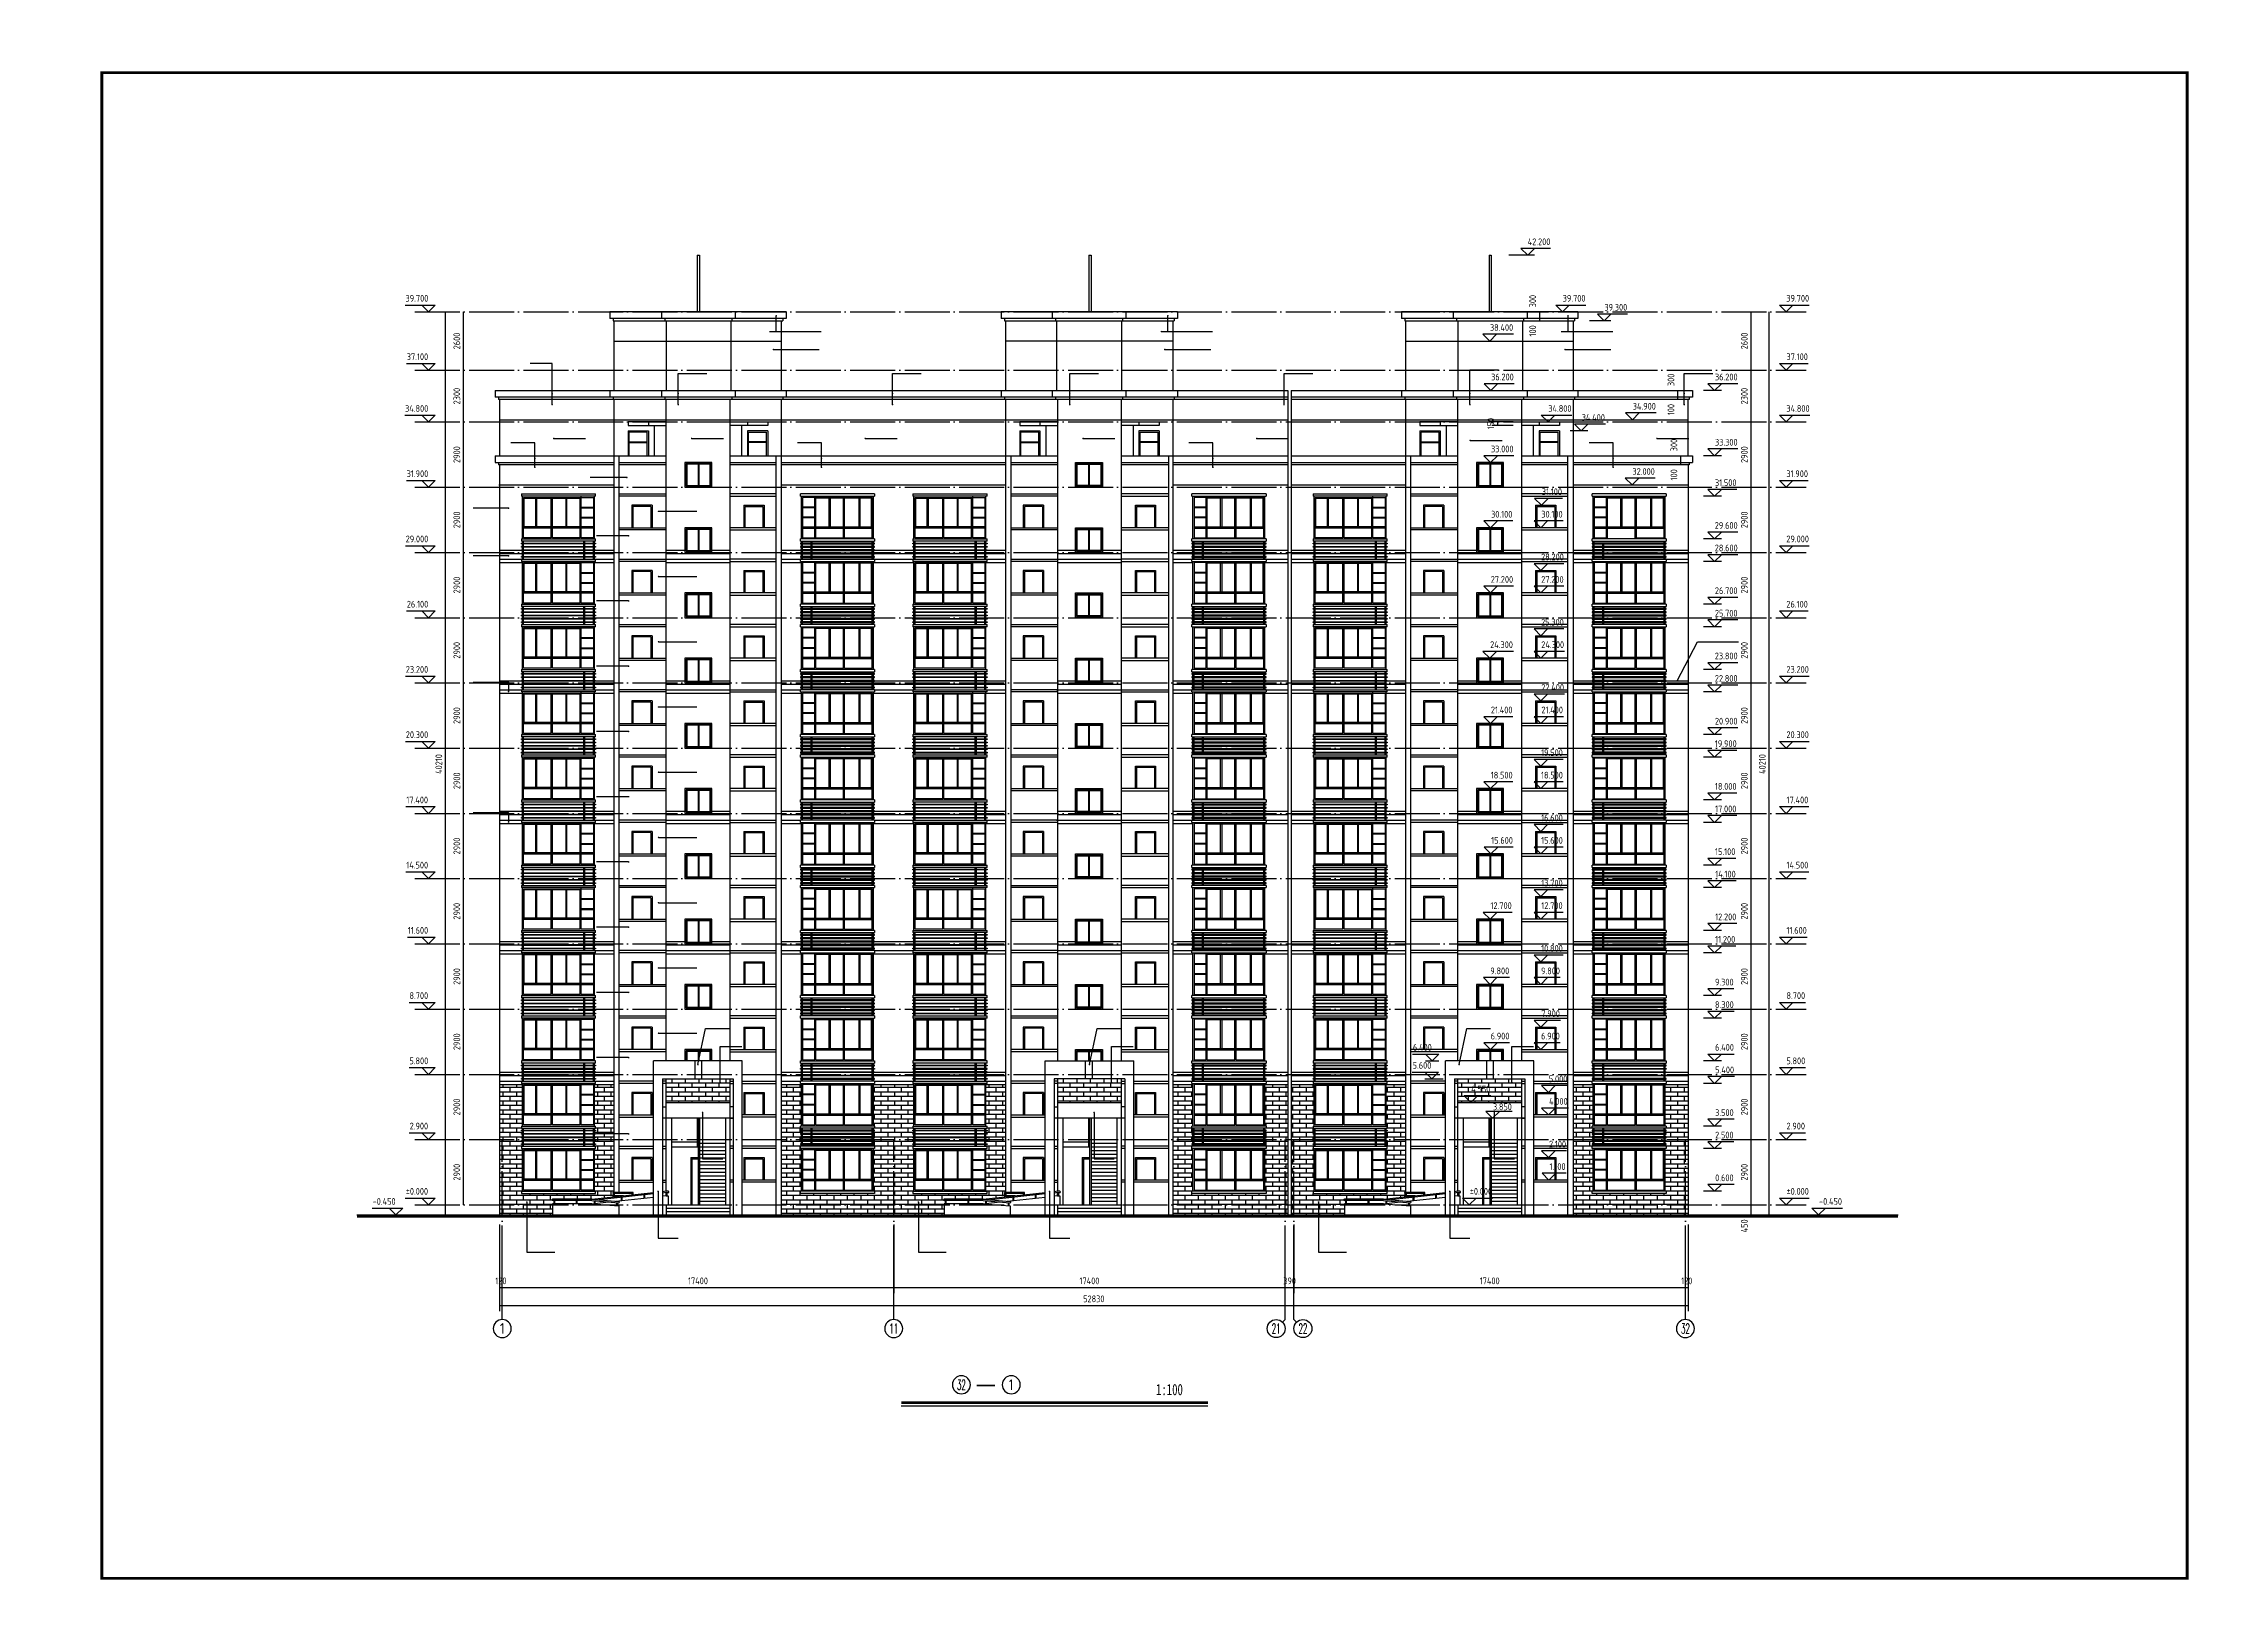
# Model space of a CAD drawing. Extents: x -726032 to 135930, y -151624 to 587044.
# Drawn here: x -434868 to -338278, y 277055 to 346586 of the extents above; entities that cross this region are included whole.
import ezdxf
from ezdxf.enums import TextEntityAlignment as Align

# ---------------------------------------------------------------- set-up
doc = ezdxf.new("R2010")
doc.units = 0
doc.header["$LTSCALE"] = 1000
doc.header["$MEASUREMENT"] = 0
doc.linetypes.add('DOTE', pattern=[2.42, 2, -0.2, 0.02, -0.2])
doc.layers.get('0').update_dxf_attribs({"linetype": 'CONTINUOUS'})
doc.layers.get('DEFPOINTS').update_dxf_attribs({"color": 1, "linetype": 'CONTINUOUS'})
for name, color, linetype in [('AXIS', 245, 'CONTINUOUS'), ('AXIS_TEXT', 7, 'CONTINUOUS'), ('DOTE', 8, 'DOTE'), ('PUB_DIM', 245, 'CONTINUOUS'), ('PUB_TEXT', 142, 'CONTINUOUS'), ('PUB_TITLE', 1, 'CONTINUOUS'), ('WALL', 255, 'CONTINUOUS'), ('WINDOW', 155, 'CONTINUOUS'), ('引线', 213, 'CONTINUOUS'), ('栏杆', 126, 'CONTINUOUS'), ('看线', 86, 'CONTINUOUS'), ('装饰线', 252, 'CONTINUOUS')]:
    doc.layers.add(name, color=color, linetype=linetype)
doc.styles.add('-宋体', font='SimSun.ttf', dxfattribs={"width": 0.8})
doc.styles.add('COMPLEX', font='COMPLEX')
doc.styles.add('DIM_FONT', font='isocp.shx', dxfattribs={"width": 0.8})
doc.dimstyles.new('AXIS', dxfattribs={"dimtxt": 300, "dimasz": 1, "dimexe": 250, "dimexo": 300, "dimgap": 150, "dimtad": 1, "dimdec": 0, "dimzin": 0, "dimdsep": 46, "dimtxsty": 'DIM_FONT', "dimcen": 0.09, "dimse1": 1, "dimse2": 1, "dimclrt": 142, "dimadec": 0, "dimazin": 0, "dimtfac": 1, "dimtdec": 0, "dimtix": 1, "dimtmove": 2, "dimatfit": 3, "dimfxl": 1, "dimtolj": 1, "dimtzin": 0, "dimarcsym": 0})
doc.dimstyles.new('DIMA', dxfattribs={"dimtxt": 300, "dimasz": 1, "dimexe": 250, "dimexo": 300, "dimgap": 150, "dimtad": 1, "dimdec": 0, "dimzin": 0, "dimdsep": 46, "dimtxsty": 'DIM_FONT', "dimcen": 0.09, "dimse1": 1, "dimclrt": 142, "dimadec": 0, "dimazin": 0, "dimtfac": 1, "dimtdec": 0, "dimtix": 1, "dimtmove": 2, "dimatfit": 3, "dimfxl": 1, "dimtolj": 1, "dimtzin": 0, "dimarcsym": 0})
doc.dimstyles.new('DIMB', dxfattribs={"dimtxt": 300, "dimasz": 1, "dimexe": 250, "dimexo": 300, "dimgap": 150, "dimtad": 1, "dimdec": 0, "dimzin": 0, "dimdsep": 46, "dimtxsty": 'DIM_FONT', "dimcen": 0.09, "dimse2": 1, "dimclrt": 142, "dimadec": 0, "dimazin": 0, "dimtfac": 1, "dimtdec": 0, "dimtix": 1, "dimtmove": 2, "dimatfit": 3, "dimfxl": 1, "dimtolj": 1, "dimtzin": 0, "dimarcsym": 0})
doc.dimstyles.new('DIMN', dxfattribs={"dimtxt": 300, "dimasz": 1, "dimexe": 250, "dimexo": 300, "dimgap": 150, "dimtad": 1, "dimdec": 0, "dimzin": 0, "dimdsep": 46, "dimtxsty": 'DIM_FONT', "dimcen": 0.09, "dimclrt": 142, "dimadec": 0, "dimazin": 0, "dimtfac": 1, "dimtdec": 0, "dimtix": 1, "dimtmove": 2, "dimatfit": 3, "dimfxl": 1, "dimtolj": 1, "dimtzin": 0, "dimarcsym": 0})
pattern_1 = [(0, (-406628.16, 230176.08), (0, 200.025), []), (90, (-406628.16, 230176.08), (-300, 200.025), [200.025, -200.025])]

msp = doc.modelspace()

# ---------------------------------------------------------------- texts
at = {"layer": 'PUB_DIM', "style": 'DIM_FONT', "width": 0.8}
for s, p in [('42.200', (-368391.3, 337768.8)), ('39.700', (-418268.5, 335258.7)), ('39.700', (-366834.4, 335258.7)), ('39.700', (-356894.2, 335258.7)), ('39.300', (-364979.5, 334858.7)), ('38.400', (-370058.1, 333958.7)), ('37.100', (-418244.1, 332658.7)), ('37.100', (-356918.6, 332658.7)), ('36.200', (-370019.1, 331758.7)), ('36.200', (-360069.6, 331758.7)), ('34.800', (-418280.1, 330358.7)), ('34.800', (-367464.8, 330358.7)), ('34.900', (-363713.2, 330458.7)), ('34.800', (-356882.6, 330358.7)), ('34.400', (-365979, 329958.7)), ('33.000', (-370026.6, 328558.7)), ('33.300', (-360069.6, 328858.7)), ('31.900', (-418244.5, 327458.7)), ('32.000', (-363743.7, 327558.7)), ('31.900', (-356918.2, 327458.7)), ('31.100', (-367820.3, 326658.7)), ('31.500', (-360093.6, 327058.7)), ('30.100', (-370050.6, 325658.7)), ('30.100', (-367817.6, 325658.7)), ('29.000', (-418265.5, 324558.7)), ('29.600', (-360072.3, 325158.7)), ('29.000', (-356897.2, 324558.7)), ('28.200', (-367796.6, 323758.7)), ('28.600', (-360072.7, 324158.7)), ('27.200', (-370040, 322758.7)), ('27.200', (-367796.6, 322758.7)), ('26.100', (-418241, 321658.7)), ('26.700', (-360072.7, 322258.7)), ('26.100', (-356921.6, 321658.7)), ('25.300', (-367796.6, 320858.7)), ('25.700', (-360072.7, 321258.7)), ('24.300', (-370058.5, 319858.7)), ('24.300', (-367784.6, 319858.7)), ('23.200', (-418265, 318758.7)), ('23.800', (-360072.7, 319358.7)), ('23.200', (-356897.6, 318758.7)), ('22.400', (-367784.6, 317958.7)), ('22.800', (-360072.7, 318358.7)), ('21.400', (-370052, 316958.7)), ('21.400', (-367808.6, 316958.7)), ('20.300', (-418265, 315858.7)), ('20.900', (-360072.3, 316458.7)), ('20.300', (-356897.6, 315858.7)), ('19.500', (-367817.2, 315058.7)), ('19.900', (-360092.8, 315458.7)), ('18.500', (-370051.8, 314058.7)), ('18.500', (-367817.6, 314058.7)), ('17.400', (-418256.1, 312958.7)), ('18.000', (-360093.6, 313558.7)), ('17.400', (-356906.6, 312958.7)), ('16.600', (-367817.6, 312158.7)), ('17.000', (-360093.6, 312558.7)), ('15.600', (-370035.4, 311158.7)), ('15.600', (-367817.6, 311158.7)), ('14.500', (-418256.1, 310058.7)), ('15.100', (-360117.6, 310658.7)), ('14.500', (-356906.6, 310058.7)), ('13.700', (-367817.6, 309258.7)), ('14.100', (-360105.6, 309658.7)), ('12.700', (-370078.9, 308258.7)), ('12.700', (-367817.6, 308258.7)), ('11.600', (-418220.1, 307158.7)), ('12.200', (-360093.6, 307758.7)), ('11.600', (-356942.6, 307158.7)), ('10.800', (-367817.6, 306358.7)), ('11.200', (-360117.6, 306758.7)), ('9.800', (-370137.4, 305358.7)), ('9.800', (-367881.7, 305358.7)), ('8.700', (-418184.1, 304258.7)), ('9.300', (-360157.8, 304858.7)), ('8.700', (-356978.6, 304258.7)), ('7.900', (-367877.2, 303458.7)), ('8.300', (-360153.6, 303858.7)), ('6.900', (-370124.7, 302458.7)), ('6.900', (-367884.3, 302458.7)), ('5.800', (-418184.1, 301358.7)), ('6.400', (-373577.9, 301958.7)), ('6.400', (-360148.8, 301958.7)), ('5.800', (-356978.6, 301358.7)), ('5.600', (-373595.3, 301158.7)), ('5.000', (-367544.9, 300558.7)), ('5.400', (-360141.6, 300958.7)), ('4.550', (-370983.1, 300108.7)), ('3.850', (-370021, 299314.1)), ('4.000', (-367532.9, 299558.7)), ('2.900', (-418181.5, 298458.7)), ('3.500', (-360153.6, 299058.7)), ('2.900', (-356981.2, 298458.7)), ('2.100', (-367570.2, 297658.7)), ('2.500', (-360156.7, 298058.7)), ('1.100', (-367568.1, 296658.7)), ('%%p0.000', (-418268.1, 295558.7)), ('%%p0.000', (-370974.6, 295558.7)), ('0.600', (-360153.7, 296158.7)), ('%%p0.000', (-356894.6, 295558.7)), ('-0.450', (-419726.6, 295108.7)), ('-0.450', (-355436.1, 295108.7))]:
    msp.add_text(s, height=300, dxfattribs=at).set_placement(p, align=Align.MIDDLE)
at = {"layer": 'PUB_TEXT', "style": '-宋体', "width": 0.7}
msp.add_text('1:100', height=500, dxfattribs=at).set_placement((-385413.6, 286497.4))

# ---------------------------------------------------------------- blocks, each defined once
blk = doc.blocks.new('*D4080')
at = {"layer": 'AXIS', "color": 0, "lineweight": -2, "transparency": 16777216}
for p, q in [((-397076, 294078), (-397076, 291028)), ((-397075, 291278), (-379677, 291278))]:
    blk.add_line(p, q, dxfattribs=at)
at = {"layer": 'AXIS', "color": 0, "transparency": 16777216}
for points in [[(-397075, 291278), (-397075, 291278), (-397076, 291278)], [(-379677, 291278), (-379677, 291278), (-379676, 291278)]]:
    blk.add_solid(points, dxfattribs=at)
at = {"layer": 'DEFPOINTS', "color": 0, "transparency": 16777216}
for p in [(-397076, 294378), (-379676, 294378), (-379676, 291278)]:
    blk.add_point(p, dxfattribs=at)
at = {"layer": 'AXIS', "color": 142, "transparency": 16777216, "insert": (-388376, 291578), "char_height": 300, "attachment_point": 5, "style": 'DIM_FONT'}
blk.add_mtext('\\A1;17400', dxfattribs=at)
blk = doc.blocks.new('*D4081')
at = {"layer": 'AXIS', "color": 0, "lineweight": -2, "transparency": 16777216}
for p, q in [((-414596, 293278), (-414596, 290228)), ((-361766, 293278), (-361766, 290228)), ((-414595, 290478), (-361767, 290478))]:
    blk.add_line(p, q, dxfattribs=at)
at = {"layer": 'AXIS', "color": 0, "transparency": 16777216}
for points in [[(-414595, 290478), (-414595, 290478), (-414596, 290478)], [(-361767, 290478), (-361767, 290478), (-361766, 290478)]]:
    blk.add_solid(points, dxfattribs=at)
at = {"layer": 'DEFPOINTS', "color": 0, "transparency": 16777216}
for p in [(-414596, 293578), (-361766, 293578), (-361766, 290478)]:
    blk.add_point(p, dxfattribs=at)
at = {"layer": 'AXIS', "color": 142, "transparency": 16777216, "insert": (-388181, 290778), "char_height": 300, "attachment_point": 5, "style": 'DIM_FONT'}
blk.add_mtext('\\A1;52830', dxfattribs=at)
blk = doc.blocks.new('*D4082')
at = {"layer": 'DEFPOINTS', "color": 0, "transparency": 16777216}
for p in [(-416195, 334659), (-415195, 334659), (-415195, 332059)]:
    blk.add_point(p, dxfattribs=at)
at = {"layer": 'PUB_DIM', "color": 0, "lineweight": -2, "transparency": 16777216}
blk.add_line((-416195, 332060), (-416195, 334658), dxfattribs=at)
at = {"layer": 'PUB_DIM', "color": 0, "transparency": 16777216}
for points in [[(-416195, 334658), (-416195, 334658), (-416195, 334659)], [(-416195, 332060), (-416195, 332060), (-416195, 332059)]]:
    blk.add_solid(points, dxfattribs=at)
at = {"layer": 'PUB_DIM', "color": 142, "transparency": 16777216, "insert": (-416495, 333359), "char_height": 300, "attachment_point": 5, "rotation": 90, "style": 'DIM_FONT'}
blk.add_mtext('\\A1;2600', dxfattribs=at)
blk = doc.blocks.new('*D4083')
at = {"layer": 'DEFPOINTS', "color": 0, "transparency": 16777216}
for p in [(-416995, 334659), (-415995, 334659), (-415995, 294449)]:
    blk.add_point(p, dxfattribs=at)
at = {"layer": 'PUB_DIM', "color": 0, "lineweight": -2, "transparency": 16777216}
blk.add_line((-416995, 294450), (-416995, 334658), dxfattribs=at)
at = {"layer": 'PUB_DIM', "color": 0, "transparency": 16777216}
for points in [[(-416995, 334658), (-416995, 334658), (-416995, 334659)], [(-416995, 294450), (-416995, 294450), (-416995, 294449)]]:
    blk.add_solid(points, dxfattribs=at)
at = {"layer": 'PUB_DIM', "color": 142, "transparency": 16777216, "insert": (-417295, 314554), "char_height": 300, "attachment_point": 5, "rotation": 90, "style": 'DIM_FONT'}
blk.add_mtext('\\A1;40210', dxfattribs=at)
blk = doc.blocks.new('*D4084')
at = {"layer": 'AXIS', "color": 0, "lineweight": -2, "transparency": 16777216}
for p, q in [((-397076, 294078), (-397076, 291028)), ((-414475, 291278), (-397077, 291278))]:
    blk.add_line(p, q, dxfattribs=at)
at = {"layer": 'AXIS', "color": 0, "transparency": 16777216}
for points in [[(-414475, 291278), (-414475, 291278), (-414476, 291278)], [(-397077, 291278), (-397077, 291278), (-397076, 291278)]]:
    blk.add_solid(points, dxfattribs=at)
at = {"layer": 'DEFPOINTS', "color": 0, "transparency": 16777216}
for p in [(-414476, 294378), (-397076, 294378), (-397076, 291278)]:
    blk.add_point(p, dxfattribs=at)
at = {"layer": 'AXIS', "color": 142, "transparency": 16777216, "insert": (-405776, 291578), "char_height": 300, "attachment_point": 5, "style": 'DIM_FONT'}
blk.add_mtext('\\A1;17400', dxfattribs=at)
blk = doc.blocks.new('*D4085')
at = {"layer": 'DEFPOINTS', "color": 0, "transparency": 16777216}
for p in [(-416195, 309459), (-415195, 309459), (-415195, 306559)]:
    blk.add_point(p, dxfattribs=at)
at = {"layer": 'PUB_DIM', "color": 0, "lineweight": -2, "transparency": 16777216}
blk.add_line((-416195, 306560), (-416195, 309458), dxfattribs=at)
at = {"layer": 'PUB_DIM', "color": 0, "transparency": 16777216}
for points in [[(-416195, 309458), (-416195, 309458), (-416195, 309459)], [(-416195, 306560), (-416195, 306560), (-416195, 306559)]]:
    blk.add_solid(points, dxfattribs=at)
at = {"layer": 'PUB_DIM', "color": 142, "transparency": 16777216, "insert": (-416495, 308009), "char_height": 300, "attachment_point": 5, "rotation": 90, "style": 'DIM_FONT'}
blk.add_mtext('\\A1;2900', dxfattribs=at)
blk = doc.blocks.new('*D4086')
at = {"layer": 'AXIS', "color": 0, "lineweight": -2, "transparency": 16777216}
for p, q in [((-414596, 294078), (-414596, 291028)), ((-414597, 291278), (-414598, 291278)), ((-414596, 291278), (-414476, 291278)), ((-414475, 291278), (-414474, 291278))]:
    blk.add_line(p, q, dxfattribs=at)
at = {"layer": 'AXIS', "color": 0, "transparency": 16777216}
for points in [[(-414597, 291278), (-414597, 291278), (-414596, 291278)], [(-414475, 291278), (-414475, 291278), (-414476, 291278)]]:
    blk.add_solid(points, dxfattribs=at)
at = {"layer": 'DEFPOINTS', "color": 0, "transparency": 16777216}
for p in [(-414596, 294378), (-414476, 294378), (-414476, 291278)]:
    blk.add_point(p, dxfattribs=at)
at = {"layer": 'AXIS', "color": 142, "transparency": 16777216, "insert": (-414536, 291578), "char_height": 300, "attachment_point": 5, "style": 'DIM_FONT'}
blk.add_mtext('\\A1;120', dxfattribs=at)
blk = doc.blocks.new('_AXISO')
blk.add_circle((0, 0), 0.5)
at = {"layer": 'AXIS_TEXT', "style": 'COMPLEX', "width": 1.041667}
blk.add_attdef('A', text='', height=0.56, dxfattribs=at).set_placement((-0.25, -0.28), (0.25, -0.28), align=Align.FIT)
blk = doc.blocks.new('*D4087')
at = {"layer": 'DEFPOINTS', "color": 0, "transparency": 16777216}
for p in [(-416195, 300759), (-415195, 300759), (-415195, 297859)]:
    blk.add_point(p, dxfattribs=at)
at = {"layer": 'PUB_DIM', "color": 0, "lineweight": -2, "transparency": 16777216}
blk.add_line((-416195, 297860), (-416195, 300758), dxfattribs=at)
at = {"layer": 'PUB_DIM', "color": 0, "transparency": 16777216}
for points in [[(-416195, 300758), (-416195, 300758), (-416195, 300759)], [(-416195, 297860), (-416195, 297860), (-416195, 297859)]]:
    blk.add_solid(points, dxfattribs=at)
at = {"layer": 'PUB_DIM', "color": 142, "transparency": 16777216, "insert": (-416495, 299309), "char_height": 300, "attachment_point": 5, "rotation": 90, "style": 'DIM_FONT'}
blk.add_mtext('\\A1;2900', dxfattribs=at)
blk = doc.blocks.new('*D4088')
at = {"layer": 'DEFPOINTS', "color": 0, "transparency": 16777216}
for p in [(-416195, 303659), (-415195, 303659), (-415195, 300759)]:
    blk.add_point(p, dxfattribs=at)
at = {"layer": 'PUB_DIM', "color": 0, "lineweight": -2, "transparency": 16777216}
blk.add_line((-416195, 300760), (-416195, 303658), dxfattribs=at)
at = {"layer": 'PUB_DIM', "color": 0, "transparency": 16777216}
for points in [[(-416195, 303658), (-416195, 303658), (-416195, 303659)], [(-416195, 300760), (-416195, 300760), (-416195, 300759)]]:
    blk.add_solid(points, dxfattribs=at)
at = {"layer": 'PUB_DIM', "color": 142, "transparency": 16777216, "insert": (-416495, 302209), "char_height": 300, "attachment_point": 5, "rotation": 90, "style": 'DIM_FONT'}
blk.add_mtext('\\A1;2900', dxfattribs=at)
blk = doc.blocks.new('*D4089')
at = {"layer": 'DEFPOINTS', "color": 0, "transparency": 16777216}
for p in [(-416195, 297859), (-415195, 297859), (-415195, 294959)]:
    blk.add_point(p, dxfattribs=at)
at = {"layer": 'PUB_DIM', "color": 0, "lineweight": -2, "transparency": 16777216}
blk.add_line((-416195, 294960), (-416195, 297858), dxfattribs=at)
at = {"layer": 'PUB_DIM', "color": 0, "transparency": 16777216}
for points in [[(-416195, 297858), (-416195, 297858), (-416195, 297859)], [(-416195, 294960), (-416195, 294960), (-416195, 294959)]]:
    blk.add_solid(points, dxfattribs=at)
at = {"layer": 'PUB_DIM', "color": 142, "transparency": 16777216, "insert": (-416495, 296409), "char_height": 300, "attachment_point": 5, "rotation": 90, "style": 'DIM_FONT'}
blk.add_mtext('\\A1;2900', dxfattribs=at)
blk = doc.blocks.new('*D4090')
at = {"layer": 'DEFPOINTS', "color": 0, "transparency": 16777216}
for p in [(-416195, 306559), (-415195, 306559), (-415195, 303659)]:
    blk.add_point(p, dxfattribs=at)
at = {"layer": 'PUB_DIM', "color": 0, "lineweight": -2, "transparency": 16777216}
blk.add_line((-416195, 303660), (-416195, 306558), dxfattribs=at)
at = {"layer": 'PUB_DIM', "color": 0, "transparency": 16777216}
for points in [[(-416195, 306558), (-416195, 306558), (-416195, 306559)], [(-416195, 303660), (-416195, 303660), (-416195, 303659)]]:
    blk.add_solid(points, dxfattribs=at)
at = {"layer": 'PUB_DIM', "color": 142, "transparency": 16777216, "insert": (-416495, 305109), "char_height": 300, "attachment_point": 5, "rotation": 90, "style": 'DIM_FONT'}
blk.add_mtext('\\A1;2900', dxfattribs=at)
blk = doc.blocks.new('*D4091')
at = {"layer": 'DEFPOINTS', "color": 0, "transparency": 16777216}
for p in [(-416195, 321059), (-415195, 321059), (-415195, 318159)]:
    blk.add_point(p, dxfattribs=at)
at = {"layer": 'PUB_DIM', "color": 0, "lineweight": -2, "transparency": 16777216}
blk.add_line((-416195, 318160), (-416195, 321058), dxfattribs=at)
at = {"layer": 'PUB_DIM', "color": 0, "transparency": 16777216}
for points in [[(-416195, 321058), (-416195, 321058), (-416195, 321059)], [(-416195, 318160), (-416195, 318160), (-416195, 318159)]]:
    blk.add_solid(points, dxfattribs=at)
at = {"layer": 'PUB_DIM', "color": 142, "transparency": 16777216, "insert": (-416495, 319609), "char_height": 300, "attachment_point": 5, "rotation": 90, "style": 'DIM_FONT'}
blk.add_mtext('\\A1;2900', dxfattribs=at)
blk = doc.blocks.new('*D4092')
at = {"layer": 'DEFPOINTS', "color": 0, "transparency": 16777216}
for p in [(-416195, 312359), (-415195, 312359), (-415195, 309459)]:
    blk.add_point(p, dxfattribs=at)
at = {"layer": 'PUB_DIM', "color": 0, "lineweight": -2, "transparency": 16777216}
blk.add_line((-416195, 309460), (-416195, 312358), dxfattribs=at)
at = {"layer": 'PUB_DIM', "color": 0, "transparency": 16777216}
for points in [[(-416195, 312358), (-416195, 312358), (-416195, 312359)], [(-416195, 309460), (-416195, 309460), (-416195, 309459)]]:
    blk.add_solid(points, dxfattribs=at)
at = {"layer": 'PUB_DIM', "color": 142, "transparency": 16777216, "insert": (-416495, 310909), "char_height": 300, "attachment_point": 5, "rotation": 90, "style": 'DIM_FONT'}
blk.add_mtext('\\A1;2900', dxfattribs=at)
blk = doc.blocks.new('*D4093')
at = {"layer": 'DEFPOINTS', "color": 0, "transparency": 16777216}
for p in [(-416195, 315259), (-415195, 315259), (-415195, 312359)]:
    blk.add_point(p, dxfattribs=at)
at = {"layer": 'PUB_DIM', "color": 0, "lineweight": -2, "transparency": 16777216}
blk.add_line((-416195, 312360), (-416195, 315258), dxfattribs=at)
at = {"layer": 'PUB_DIM', "color": 0, "transparency": 16777216}
for points in [[(-416195, 315258), (-416195, 315258), (-416195, 315259)], [(-416195, 312360), (-416195, 312360), (-416195, 312359)]]:
    blk.add_solid(points, dxfattribs=at)
at = {"layer": 'PUB_DIM', "color": 142, "transparency": 16777216, "insert": (-416495, 313809), "char_height": 300, "attachment_point": 5, "rotation": 90, "style": 'DIM_FONT'}
blk.add_mtext('\\A1;2900', dxfattribs=at)
blk = doc.blocks.new('*D4094')
at = {"layer": 'DEFPOINTS', "color": 0, "transparency": 16777216}
for p in [(-416195, 318159), (-415195, 318159), (-415195, 315259)]:
    blk.add_point(p, dxfattribs=at)
at = {"layer": 'PUB_DIM', "color": 0, "lineweight": -2, "transparency": 16777216}
blk.add_line((-416195, 315260), (-416195, 318158), dxfattribs=at)
at = {"layer": 'PUB_DIM', "color": 0, "transparency": 16777216}
for points in [[(-416195, 318158), (-416195, 318158), (-416195, 318159)], [(-416195, 315260), (-416195, 315260), (-416195, 315259)]]:
    blk.add_solid(points, dxfattribs=at)
at = {"layer": 'PUB_DIM', "color": 142, "transparency": 16777216, "insert": (-416495, 316709), "char_height": 300, "attachment_point": 5, "rotation": 90, "style": 'DIM_FONT'}
blk.add_mtext('\\A1;2900', dxfattribs=at)
blk = doc.blocks.new('*D4095')
at = {"layer": 'DEFPOINTS', "color": 0, "transparency": 16777216}
for p in [(-416195, 329759), (-415195, 329759), (-415195, 326859)]:
    blk.add_point(p, dxfattribs=at)
at = {"layer": 'PUB_DIM', "color": 0, "lineweight": -2, "transparency": 16777216}
blk.add_line((-416195, 326860), (-416195, 329758), dxfattribs=at)
at = {"layer": 'PUB_DIM', "color": 0, "transparency": 16777216}
for points in [[(-416195, 329758), (-416195, 329758), (-416195, 329759)], [(-416195, 326860), (-416195, 326860), (-416195, 326859)]]:
    blk.add_solid(points, dxfattribs=at)
at = {"layer": 'PUB_DIM', "color": 142, "transparency": 16777216, "insert": (-416495, 328309), "char_height": 300, "attachment_point": 5, "rotation": 90, "style": 'DIM_FONT'}
blk.add_mtext('\\A1;2900', dxfattribs=at)
blk = doc.blocks.new('*D4096')
at = {"layer": 'DEFPOINTS', "color": 0, "transparency": 16777216}
for p in [(-416195, 332059), (-415195, 332059), (-415195, 329759)]:
    blk.add_point(p, dxfattribs=at)
at = {"layer": 'PUB_DIM', "color": 0, "lineweight": -2, "transparency": 16777216}
blk.add_line((-416195, 329760), (-416195, 332058), dxfattribs=at)
at = {"layer": 'PUB_DIM', "color": 0, "transparency": 16777216}
for points in [[(-416195, 332058), (-416195, 332058), (-416195, 332059)], [(-416195, 329760), (-416195, 329760), (-416195, 329759)]]:
    blk.add_solid(points, dxfattribs=at)
at = {"layer": 'PUB_DIM', "color": 142, "transparency": 16777216, "insert": (-416495, 330909), "char_height": 300, "attachment_point": 5, "rotation": 90, "style": 'DIM_FONT'}
blk.add_mtext('\\A1;2300', dxfattribs=at)
blk = doc.blocks.new('*D4097')
at = {"layer": 'DEFPOINTS', "color": 0, "transparency": 16777216}
for p in [(-416195, 323959), (-415195, 323959), (-415195, 321059)]:
    blk.add_point(p, dxfattribs=at)
at = {"layer": 'PUB_DIM', "color": 0, "lineweight": -2, "transparency": 16777216}
blk.add_line((-416195, 321060), (-416195, 323958), dxfattribs=at)
at = {"layer": 'PUB_DIM', "color": 0, "transparency": 16777216}
for points in [[(-416195, 323958), (-416195, 323958), (-416195, 323959)], [(-416195, 321060), (-416195, 321060), (-416195, 321059)]]:
    blk.add_solid(points, dxfattribs=at)
at = {"layer": 'PUB_DIM', "color": 142, "transparency": 16777216, "insert": (-416495, 322509), "char_height": 300, "attachment_point": 5, "rotation": 90, "style": 'DIM_FONT'}
blk.add_mtext('\\A1;2900', dxfattribs=at)
blk = doc.blocks.new('*D4098')
at = {"layer": 'DEFPOINTS', "color": 0, "transparency": 16777216}
for p in [(-416195, 326859), (-415195, 326859), (-415195, 323959)]:
    blk.add_point(p, dxfattribs=at)
at = {"layer": 'PUB_DIM', "color": 0, "lineweight": -2, "transparency": 16777216}
blk.add_line((-416195, 323960), (-416195, 326858), dxfattribs=at)
at = {"layer": 'PUB_DIM', "color": 0, "transparency": 16777216}
for points in [[(-416195, 326858), (-416195, 326858), (-416195, 326859)], [(-416195, 323960), (-416195, 323960), (-416195, 323959)]]:
    blk.add_solid(points, dxfattribs=at)
at = {"layer": 'PUB_DIM', "color": 142, "transparency": 16777216, "insert": (-416495, 325409), "char_height": 300, "attachment_point": 5, "rotation": 90, "style": 'DIM_FONT'}
blk.add_mtext('\\A1;2900', dxfattribs=at)
blk = doc.blocks.new('*D4099')
at = {"layer": 'DEFPOINTS', "color": 0, "transparency": 16777216}
for p in [(-359968, 334659), (-358968, 334659), (-359968, 332059)]:
    blk.add_point(p, dxfattribs=at)
at = {"layer": 'PUB_DIM', "color": 0, "lineweight": -2, "transparency": 16777216}
blk.add_line((-358968, 332060), (-358968, 334658), dxfattribs=at)
at = {"layer": 'PUB_DIM', "color": 0, "transparency": 16777216}
for points in [[(-358968, 334658), (-358968, 334658), (-358968, 334659)], [(-358968, 332060), (-358968, 332060), (-358968, 332059)]]:
    blk.add_solid(points, dxfattribs=at)
at = {"layer": 'PUB_DIM', "color": 142, "transparency": 16777216, "insert": (-359268, 333359), "char_height": 300, "attachment_point": 5, "rotation": 90, "style": 'DIM_FONT'}
blk.add_mtext('\\A1;2600', dxfattribs=at)
blk = doc.blocks.new('*D4100')
at = {"layer": 'DEFPOINTS', "color": 0, "transparency": 16777216}
for p in [(-359168, 334659), (-358168, 334659), (-359168, 294449)]:
    blk.add_point(p, dxfattribs=at)
at = {"layer": 'PUB_DIM', "color": 0, "lineweight": -2, "transparency": 16777216}
blk.add_line((-358168, 294450), (-358168, 334658), dxfattribs=at)
at = {"layer": 'PUB_DIM', "color": 0, "transparency": 16777216}
for points in [[(-358168, 334658), (-358168, 334658), (-358168, 334659)], [(-358168, 294450), (-358168, 294450), (-358168, 294449)]]:
    blk.add_solid(points, dxfattribs=at)
at = {"layer": 'PUB_DIM', "color": 142, "transparency": 16777216, "insert": (-358468, 314554), "char_height": 300, "attachment_point": 5, "rotation": 90, "style": 'DIM_FONT'}
blk.add_mtext('\\A1;40210', dxfattribs=at)
blk = doc.blocks.new('*D4101')
at = {"layer": 'AXIS', "color": 0, "lineweight": -2, "transparency": 16777216}
for p, q in [((-379286, 294078), (-379286, 291028)), ((-379285, 291278), (-361887, 291278))]:
    blk.add_line(p, q, dxfattribs=at)
at = {"layer": 'AXIS', "color": 0, "transparency": 16777216}
for points in [[(-379285, 291278), (-379285, 291278), (-379286, 291278)], [(-361887, 291278), (-361887, 291278), (-361886, 291278)]]:
    blk.add_solid(points, dxfattribs=at)
at = {"layer": 'DEFPOINTS', "color": 0, "transparency": 16777216}
for p in [(-379286, 294378), (-361886, 294378), (-361886, 291278)]:
    blk.add_point(p, dxfattribs=at)
at = {"layer": 'AXIS', "color": 142, "transparency": 16777216, "insert": (-370586, 291578), "char_height": 300, "attachment_point": 5, "style": 'DIM_FONT'}
blk.add_mtext('\\A1;17400', dxfattribs=at)
blk = doc.blocks.new('*D4102')
at = {"layer": 'AXIS', "color": 0, "lineweight": -2, "transparency": 16777216}
for p, q in [((-379286, 294078), (-379286, 291028)), ((-379677, 291278), (-379678, 291278)), ((-379676, 291278), (-379286, 291278)), ((-379285, 291278), (-379284, 291278))]:
    blk.add_line(p, q, dxfattribs=at)
at = {"layer": 'AXIS', "color": 0, "transparency": 16777216}
for points in [[(-379677, 291278), (-379677, 291278), (-379676, 291278)], [(-379285, 291278), (-379285, 291278), (-379286, 291278)]]:
    blk.add_solid(points, dxfattribs=at)
at = {"layer": 'DEFPOINTS', "color": 0, "transparency": 16777216}
for p in [(-379676, 294378), (-379286, 294378), (-379286, 291278)]:
    blk.add_point(p, dxfattribs=at)
at = {"layer": 'AXIS', "color": 142, "transparency": 16777216, "insert": (-379481, 291578), "char_height": 300, "attachment_point": 5, "style": 'DIM_FONT'}
blk.add_mtext('\\A1;390', dxfattribs=at)
blk = doc.blocks.new('_AXISO2')
blk.add_line((0.35, 0.15), (0.5, 0))
blk.add_circle((0, 0.5), 0.5)
at = {"layer": 'AXIS_TEXT', "style": 'COMPLEX', "width": 1.041667}
blk.add_attdef('A', text='', height=0.56, dxfattribs=at).set_placement((-0.25, 0.22), (0.25, 0.22), align=Align.FIT)
blk = doc.blocks.new('_AXISO1')
blk.add_line((0.35, -0.15), (0.5, 0))
blk.add_circle((0, -0.5), 0.5)
at = {"layer": 'AXIS_TEXT', "style": 'COMPLEX', "width": 1.041667}
blk.add_attdef('A', text='', height=0.56, dxfattribs=at).set_placement((-0.25, -0.78), (0.25, -0.78), align=Align.FIT)
blk = doc.blocks.new('*D4103')
at = {"layer": 'DEFPOINTS', "color": 0, "transparency": 16777216}
for p in [(-359968, 309459), (-358968, 309459), (-359968, 306559)]:
    blk.add_point(p, dxfattribs=at)
at = {"layer": 'PUB_DIM', "color": 0, "lineweight": -2, "transparency": 16777216}
blk.add_line((-358968, 306560), (-358968, 309458), dxfattribs=at)
at = {"layer": 'PUB_DIM', "color": 0, "transparency": 16777216}
for points in [[(-358968, 309458), (-358968, 309458), (-358968, 309459)], [(-358968, 306560), (-358968, 306560), (-358968, 306559)]]:
    blk.add_solid(points, dxfattribs=at)
at = {"layer": 'PUB_DIM', "color": 142, "transparency": 16777216, "insert": (-359268, 308009), "char_height": 300, "attachment_point": 5, "rotation": 90, "style": 'DIM_FONT'}
blk.add_mtext('\\A1;2900', dxfattribs=at)
blk = doc.blocks.new('*D4104')
at = {"layer": 'DEFPOINTS', "color": 0, "transparency": 16777216}
for p in [(-359968, 294959), (-358968, 294959), (-359968, 294509)]:
    blk.add_point(p, dxfattribs=at)
at = {"layer": 'PUB_DIM', "color": 0, "lineweight": -2, "transparency": 16777216}
blk.add_line((-358968, 294510), (-358968, 294958), dxfattribs=at)
at = {"layer": 'PUB_DIM', "color": 0, "transparency": 16777216}
for points in [[(-358968, 294958), (-358968, 294958), (-358968, 294959)], [(-358968, 294510), (-358968, 294510), (-358968, 294509)]]:
    blk.add_solid(points, dxfattribs=at)
at = {"layer": 'PUB_DIM', "color": 142, "transparency": 16777216, "insert": (-359268, 294023), "char_height": 300, "attachment_point": 5, "rotation": 90, "style": 'DIM_FONT'}
blk.add_mtext('\\A1;450', dxfattribs=at)
blk = doc.blocks.new('*D4105')
at = {"layer": 'AXIS', "color": 0, "lineweight": -2, "transparency": 16777216}
for p, q in [((-361766, 294078), (-361766, 291028)), ((-361887, 291278), (-361888, 291278)), ((-361886, 291278), (-361766, 291278)), ((-361765, 291278), (-361764, 291278))]:
    blk.add_line(p, q, dxfattribs=at)
at = {"layer": 'AXIS', "color": 0, "transparency": 16777216}
for points in [[(-361887, 291278), (-361887, 291278), (-361886, 291278)], [(-361765, 291278), (-361765, 291278), (-361766, 291278)]]:
    blk.add_solid(points, dxfattribs=at)
at = {"layer": 'DEFPOINTS', "color": 0, "transparency": 16777216}
for p in [(-361886, 294378), (-361766, 294378), (-361766, 291278)]:
    blk.add_point(p, dxfattribs=at)
at = {"layer": 'AXIS', "color": 142, "transparency": 16777216, "insert": (-361826, 291578), "char_height": 300, "attachment_point": 5, "style": 'DIM_FONT'}
blk.add_mtext('\\A1;120', dxfattribs=at)
blk = doc.blocks.new('*D4106')
at = {"layer": 'DEFPOINTS', "color": 0, "transparency": 16777216}
for p in [(-359968, 306559), (-358968, 306559), (-359968, 303659)]:
    blk.add_point(p, dxfattribs=at)
at = {"layer": 'PUB_DIM', "color": 0, "lineweight": -2, "transparency": 16777216}
blk.add_line((-358968, 303660), (-358968, 306558), dxfattribs=at)
at = {"layer": 'PUB_DIM', "color": 0, "transparency": 16777216}
for points in [[(-358968, 306558), (-358968, 306558), (-358968, 306559)], [(-358968, 303660), (-358968, 303660), (-358968, 303659)]]:
    blk.add_solid(points, dxfattribs=at)
at = {"layer": 'PUB_DIM', "color": 142, "transparency": 16777216, "insert": (-359268, 305109), "char_height": 300, "attachment_point": 5, "rotation": 90, "style": 'DIM_FONT'}
blk.add_mtext('\\A1;2900', dxfattribs=at)
blk = doc.blocks.new('*D4107')
at = {"layer": 'DEFPOINTS', "color": 0, "transparency": 16777216}
for p in [(-359968, 297859), (-358968, 297859), (-359968, 294959)]:
    blk.add_point(p, dxfattribs=at)
at = {"layer": 'PUB_DIM', "color": 0, "lineweight": -2, "transparency": 16777216}
blk.add_line((-358968, 294960), (-358968, 297858), dxfattribs=at)
at = {"layer": 'PUB_DIM', "color": 0, "transparency": 16777216}
for points in [[(-358968, 297858), (-358968, 297858), (-358968, 297859)], [(-358968, 294960), (-358968, 294960), (-358968, 294959)]]:
    blk.add_solid(points, dxfattribs=at)
at = {"layer": 'PUB_DIM', "color": 142, "transparency": 16777216, "insert": (-359268, 296409), "char_height": 300, "attachment_point": 5, "rotation": 90, "style": 'DIM_FONT'}
blk.add_mtext('\\A1;2900', dxfattribs=at)
blk = doc.blocks.new('*D4108')
at = {"layer": 'DEFPOINTS', "color": 0, "transparency": 16777216}
for p in [(-359968, 300759), (-358968, 300759), (-359968, 297859)]:
    blk.add_point(p, dxfattribs=at)
at = {"layer": 'PUB_DIM', "color": 0, "lineweight": -2, "transparency": 16777216}
blk.add_line((-358968, 297860), (-358968, 300758), dxfattribs=at)
at = {"layer": 'PUB_DIM', "color": 0, "transparency": 16777216}
for points in [[(-358968, 300758), (-358968, 300758), (-358968, 300759)], [(-358968, 297860), (-358968, 297860), (-358968, 297859)]]:
    blk.add_solid(points, dxfattribs=at)
at = {"layer": 'PUB_DIM', "color": 142, "transparency": 16777216, "insert": (-359268, 299309), "char_height": 300, "attachment_point": 5, "rotation": 90, "style": 'DIM_FONT'}
blk.add_mtext('\\A1;2900', dxfattribs=at)
blk = doc.blocks.new('*D4109')
at = {"layer": 'DEFPOINTS', "color": 0, "transparency": 16777216}
for p in [(-359968, 303659), (-358968, 303659), (-359968, 300759)]:
    blk.add_point(p, dxfattribs=at)
at = {"layer": 'PUB_DIM', "color": 0, "lineweight": -2, "transparency": 16777216}
blk.add_line((-358968, 300760), (-358968, 303658), dxfattribs=at)
at = {"layer": 'PUB_DIM', "color": 0, "transparency": 16777216}
for points in [[(-358968, 303658), (-358968, 303658), (-358968, 303659)], [(-358968, 300760), (-358968, 300760), (-358968, 300759)]]:
    blk.add_solid(points, dxfattribs=at)
at = {"layer": 'PUB_DIM', "color": 142, "transparency": 16777216, "insert": (-359268, 302209), "char_height": 300, "attachment_point": 5, "rotation": 90, "style": 'DIM_FONT'}
blk.add_mtext('\\A1;2900', dxfattribs=at)
blk = doc.blocks.new('*D4110')
at = {"layer": 'DEFPOINTS', "color": 0, "transparency": 16777216}
for p in [(-363228, 330859), (-363228, 330759), (-362228, 330859)]:
    blk.add_point(p, dxfattribs=at)
at = {"layer": 'PUB_DIM', "color": 0, "lineweight": -2, "transparency": 16777216}
for p, q in [((-362228, 330860), (-362228, 330861)), ((-362228, 330759), (-362228, 330859)), ((-362228, 330758), (-362228, 330757))]:
    blk.add_line(p, q, dxfattribs=at)
at = {"layer": 'PUB_DIM', "color": 0, "transparency": 16777216}
for points in [[(-362228, 330860), (-362228, 330860), (-362228, 330859)], [(-362228, 330758), (-362228, 330758), (-362228, 330759)]]:
    blk.add_solid(points, dxfattribs=at)
at = {"layer": 'PUB_DIM', "color": 142, "transparency": 16777216, "insert": (-362528, 330309), "char_height": 300, "attachment_point": 5, "rotation": 90, "style": 'DIM_FONT'}
blk.add_mtext('\\A1;100', dxfattribs=at)
blk = doc.blocks.new('*D4111')
at = {"layer": 'DEFPOINTS', "color": 0, "transparency": 16777216}
for p in [(-363228, 331159), (-363228, 330859), (-362228, 331159)]:
    blk.add_point(p, dxfattribs=at)
at = {"layer": 'PUB_DIM', "color": 0, "lineweight": -2, "transparency": 16777216}
for p, q in [((-362228, 331160), (-362228, 331161)), ((-362228, 330859), (-362228, 331159)), ((-362228, 330858), (-362228, 330857))]:
    blk.add_line(p, q, dxfattribs=at)
at = {"layer": 'PUB_DIM', "color": 0, "transparency": 16777216}
for points in [[(-362228, 331160), (-362228, 331160), (-362228, 331159)], [(-362228, 330858), (-362228, 330858), (-362228, 330859)]]:
    blk.add_solid(points, dxfattribs=at)
at = {"layer": 'PUB_DIM', "color": 142, "transparency": 16777216, "insert": (-362528, 331632), "char_height": 300, "attachment_point": 5, "rotation": 90, "style": 'DIM_FONT'}
blk.add_mtext('\\A1;300', dxfattribs=at)
blk = doc.blocks.new('*D4112')
at = {"layer": 'DEFPOINTS', "color": 0, "transparency": 16777216}
for p in [(-370236, 329609), (-369236, 329759), (-369236, 329609)]:
    blk.add_point(p, dxfattribs=at)
at = {"layer": 'PUB_DIM', "color": 0, "lineweight": -2, "transparency": 16777216}
for p, q in [((-369536, 329759), (-370486, 329759)), ((-369536, 329609), (-370486, 329609)), ((-370236, 329760), (-370236, 329761)), ((-370236, 329759), (-370236, 329609)), ((-370236, 329608), (-370236, 329607))]:
    blk.add_line(p, q, dxfattribs=at)
at = {"layer": 'PUB_DIM', "color": 0, "transparency": 16777216}
for points in [[(-370236, 329760), (-370236, 329760), (-370236, 329759)], [(-370236, 329608), (-370236, 329608), (-370236, 329609)]]:
    blk.add_solid(points, dxfattribs=at)
at = {"layer": 'PUB_DIM', "color": 142, "transparency": 16777216, "insert": (-370536, 329684), "char_height": 300, "attachment_point": 5, "rotation": 90, "style": 'DIM_FONT'}
blk.add_mtext('\\A1;150', dxfattribs=at)
blk = doc.blocks.new('*D4113')
at = {"layer": 'DEFPOINTS', "color": 0, "transparency": 16777216}
for p in [(-359968, 321059), (-358968, 321059), (-359968, 318159)]:
    blk.add_point(p, dxfattribs=at)
at = {"layer": 'PUB_DIM', "color": 0, "lineweight": -2, "transparency": 16777216}
blk.add_line((-358968, 318160), (-358968, 321058), dxfattribs=at)
at = {"layer": 'PUB_DIM', "color": 0, "transparency": 16777216}
for points in [[(-358968, 321058), (-358968, 321058), (-358968, 321059)], [(-358968, 318160), (-358968, 318160), (-358968, 318159)]]:
    blk.add_solid(points, dxfattribs=at)
at = {"layer": 'PUB_DIM', "color": 142, "transparency": 16777216, "insert": (-359268, 319609), "char_height": 300, "attachment_point": 5, "rotation": 90, "style": 'DIM_FONT'}
blk.add_mtext('\\A1;2900', dxfattribs=at)
blk = doc.blocks.new('*D4114')
at = {"layer": 'DEFPOINTS', "color": 0, "transparency": 16777216}
for p in [(-359968, 312359), (-358968, 312359), (-359968, 309459)]:
    blk.add_point(p, dxfattribs=at)
at = {"layer": 'PUB_DIM', "color": 0, "lineweight": -2, "transparency": 16777216}
blk.add_line((-358968, 309460), (-358968, 312358), dxfattribs=at)
at = {"layer": 'PUB_DIM', "color": 0, "transparency": 16777216}
for points in [[(-358968, 312358), (-358968, 312358), (-358968, 312359)], [(-358968, 309460), (-358968, 309460), (-358968, 309459)]]:
    blk.add_solid(points, dxfattribs=at)
at = {"layer": 'PUB_DIM', "color": 142, "transparency": 16777216, "insert": (-359268, 310909), "char_height": 300, "attachment_point": 5, "rotation": 90, "style": 'DIM_FONT'}
blk.add_mtext('\\A1;2900', dxfattribs=at)
blk = doc.blocks.new('*D4115')
at = {"layer": 'DEFPOINTS', "color": 0, "transparency": 16777216}
for p in [(-359968, 315259), (-358968, 315259), (-359968, 312359)]:
    blk.add_point(p, dxfattribs=at)
at = {"layer": 'PUB_DIM', "color": 0, "lineweight": -2, "transparency": 16777216}
blk.add_line((-358968, 312360), (-358968, 315258), dxfattribs=at)
at = {"layer": 'PUB_DIM', "color": 0, "transparency": 16777216}
for points in [[(-358968, 315258), (-358968, 315258), (-358968, 315259)], [(-358968, 312360), (-358968, 312360), (-358968, 312359)]]:
    blk.add_solid(points, dxfattribs=at)
at = {"layer": 'PUB_DIM', "color": 142, "transparency": 16777216, "insert": (-359268, 313809), "char_height": 300, "attachment_point": 5, "rotation": 90, "style": 'DIM_FONT'}
blk.add_mtext('\\A1;2900', dxfattribs=at)
blk = doc.blocks.new('*D4116')
at = {"layer": 'DEFPOINTS', "color": 0, "transparency": 16777216}
for p in [(-359968, 318159), (-358968, 318159), (-359968, 315259)]:
    blk.add_point(p, dxfattribs=at)
at = {"layer": 'PUB_DIM', "color": 0, "lineweight": -2, "transparency": 16777216}
blk.add_line((-358968, 315260), (-358968, 318158), dxfattribs=at)
at = {"layer": 'PUB_DIM', "color": 0, "transparency": 16777216}
for points in [[(-358968, 318158), (-358968, 318158), (-358968, 318159)], [(-358968, 315260), (-358968, 315260), (-358968, 315259)]]:
    blk.add_solid(points, dxfattribs=at)
at = {"layer": 'PUB_DIM', "color": 142, "transparency": 16777216, "insert": (-359268, 316709), "char_height": 300, "attachment_point": 5, "rotation": 90, "style": 'DIM_FONT'}
blk.add_mtext('\\A1;2900', dxfattribs=at)
blk = doc.blocks.new('*D4117')
at = {"layer": 'DEFPOINTS', "color": 0, "transparency": 16777216}
for p in [(-362098, 327959), (-361098, 328259), (-361098, 327959)]:
    blk.add_point(p, dxfattribs=at)
at = {"layer": 'PUB_DIM', "color": 0, "lineweight": -2, "transparency": 16777216}
for p, q in [((-362098, 328260), (-362098, 328261)), ((-362098, 328259), (-362098, 327959)), ((-362098, 327958), (-362098, 327957))]:
    blk.add_line(p, q, dxfattribs=at)
at = {"layer": 'PUB_DIM', "color": 0, "transparency": 16777216}
for points in [[(-362098, 328260), (-362098, 328260), (-362098, 328259)], [(-362098, 327958), (-362098, 327958), (-362098, 327959)]]:
    blk.add_solid(points, dxfattribs=at)
at = {"layer": 'PUB_DIM', "color": 142, "transparency": 16777216, "insert": (-362398, 328732), "char_height": 300, "attachment_point": 5, "rotation": 90, "style": 'DIM_FONT'}
blk.add_mtext('\\A1;300', dxfattribs=at)
blk = doc.blocks.new('*D4118')
at = {"layer": 'DEFPOINTS', "color": 0, "transparency": 16777216}
for p in [(-362098, 327859), (-361098, 327959), (-361098, 327859)]:
    blk.add_point(p, dxfattribs=at)
at = {"layer": 'PUB_DIM', "color": 0, "lineweight": -2, "transparency": 16777216}
for p, q in [((-362098, 327960), (-362098, 327961)), ((-362098, 327959), (-362098, 327859)), ((-362098, 327858), (-362098, 327857))]:
    blk.add_line(p, q, dxfattribs=at)
at = {"layer": 'PUB_DIM', "color": 0, "transparency": 16777216}
for points in [[(-362098, 327960), (-362098, 327960), (-362098, 327959)], [(-362098, 327858), (-362098, 327858), (-362098, 327859)]]:
    blk.add_solid(points, dxfattribs=at)
at = {"layer": 'PUB_DIM', "color": 142, "transparency": 16777216, "insert": (-362398, 327409), "char_height": 300, "attachment_point": 5, "rotation": 90, "style": 'DIM_FONT'}
blk.add_mtext('\\A1;100', dxfattribs=at)
blk = doc.blocks.new('*D4119')
at = {"layer": 'DEFPOINTS', "color": 0, "transparency": 16777216}
for p in [(-359968, 329759), (-358968, 329759), (-359968, 326859)]:
    blk.add_point(p, dxfattribs=at)
at = {"layer": 'PUB_DIM', "color": 0, "lineweight": -2, "transparency": 16777216}
blk.add_line((-358968, 326860), (-358968, 329758), dxfattribs=at)
at = {"layer": 'PUB_DIM', "color": 0, "transparency": 16777216}
for points in [[(-358968, 329758), (-358968, 329758), (-358968, 329759)], [(-358968, 326860), (-358968, 326860), (-358968, 326859)]]:
    blk.add_solid(points, dxfattribs=at)
at = {"layer": 'PUB_DIM', "color": 142, "transparency": 16777216, "insert": (-359268, 328309), "char_height": 300, "attachment_point": 5, "rotation": 90, "style": 'DIM_FONT'}
blk.add_mtext('\\A1;2900', dxfattribs=at)
blk = doc.blocks.new('*D4120')
at = {"layer": 'DEFPOINTS', "color": 0, "transparency": 16777216}
for p in [(-359968, 332059), (-358968, 332059), (-359968, 329759)]:
    blk.add_point(p, dxfattribs=at)
at = {"layer": 'PUB_DIM', "color": 0, "lineweight": -2, "transparency": 16777216}
blk.add_line((-358968, 329760), (-358968, 332058), dxfattribs=at)
at = {"layer": 'PUB_DIM', "color": 0, "transparency": 16777216}
for points in [[(-358968, 332058), (-358968, 332058), (-358968, 332059)], [(-358968, 329760), (-358968, 329760), (-358968, 329759)]]:
    blk.add_solid(points, dxfattribs=at)
at = {"layer": 'PUB_DIM', "color": 142, "transparency": 16777216, "insert": (-359268, 330909), "char_height": 300, "attachment_point": 5, "rotation": 90, "style": 'DIM_FONT'}
blk.add_mtext('\\A1;2300', dxfattribs=at)
blk = doc.blocks.new('*D4121')
at = {"layer": 'DEFPOINTS', "color": 0, "transparency": 16777216}
for p in [(-359968, 323959), (-358968, 323959), (-359968, 321059)]:
    blk.add_point(p, dxfattribs=at)
at = {"layer": 'PUB_DIM', "color": 0, "lineweight": -2, "transparency": 16777216}
blk.add_line((-358968, 321060), (-358968, 323958), dxfattribs=at)
at = {"layer": 'PUB_DIM', "color": 0, "transparency": 16777216}
for points in [[(-358968, 323958), (-358968, 323958), (-358968, 323959)], [(-358968, 321060), (-358968, 321060), (-358968, 321059)]]:
    blk.add_solid(points, dxfattribs=at)
at = {"layer": 'PUB_DIM', "color": 142, "transparency": 16777216, "insert": (-359268, 322509), "char_height": 300, "attachment_point": 5, "rotation": 90, "style": 'DIM_FONT'}
blk.add_mtext('\\A1;2900', dxfattribs=at)
blk = doc.blocks.new('*D4122')
at = {"layer": 'DEFPOINTS', "color": 0, "transparency": 16777216}
for p in [(-359968, 326859), (-358968, 326859), (-359968, 323959)]:
    blk.add_point(p, dxfattribs=at)
at = {"layer": 'PUB_DIM', "color": 0, "lineweight": -2, "transparency": 16777216}
blk.add_line((-358968, 323960), (-358968, 326858), dxfattribs=at)
at = {"layer": 'PUB_DIM', "color": 0, "transparency": 16777216}
for points in [[(-358968, 326858), (-358968, 326858), (-358968, 326859)], [(-358968, 323960), (-358968, 323960), (-358968, 323959)]]:
    blk.add_solid(points, dxfattribs=at)
at = {"layer": 'PUB_DIM', "color": 142, "transparency": 16777216, "insert": (-359268, 325409), "char_height": 300, "attachment_point": 5, "rotation": 90, "style": 'DIM_FONT'}
blk.add_mtext('\\A1;2900', dxfattribs=at)
blk = doc.blocks.new('*D4123')
at = {"layer": 'DEFPOINTS', "color": 0, "transparency": 16777216}
for p in [(-368374, 334359), (-367374, 334659), (-367374, 334359)]:
    blk.add_point(p, dxfattribs=at)
at = {"layer": 'PUB_DIM', "color": 0, "lineweight": -2, "transparency": 16777216}
for p, q in [((-368374, 334660), (-368374, 334661)), ((-368374, 334659), (-368374, 334359)), ((-368374, 334358), (-368374, 334357))]:
    blk.add_line(p, q, dxfattribs=at)
at = {"layer": 'PUB_DIM', "color": 0, "transparency": 16777216}
for points in [[(-368374, 334660), (-368374, 334660), (-368374, 334659)], [(-368374, 334358), (-368374, 334358), (-368374, 334359)]]:
    blk.add_solid(points, dxfattribs=at)
at = {"layer": 'PUB_DIM', "color": 142, "transparency": 16777216, "insert": (-368674, 335132), "char_height": 300, "attachment_point": 5, "rotation": 90, "style": 'DIM_FONT'}
blk.add_mtext('\\A1;300', dxfattribs=at)
blk = doc.blocks.new('*D4124')
at = {"layer": 'DEFPOINTS', "color": 0, "transparency": 16777216}
for p in [(-368374, 334259), (-367374, 334359), (-367374, 334259)]:
    blk.add_point(p, dxfattribs=at)
at = {"layer": 'PUB_DIM', "color": 0, "lineweight": -2, "transparency": 16777216}
for p, q in [((-368374, 334360), (-368374, 334361)), ((-368374, 334359), (-368374, 334259)), ((-368374, 334258), (-368374, 334257))]:
    blk.add_line(p, q, dxfattribs=at)
at = {"layer": 'PUB_DIM', "color": 0, "transparency": 16777216}
for points in [[(-368374, 334360), (-368374, 334360), (-368374, 334359)], [(-368374, 334258), (-368374, 334258), (-368374, 334259)]]:
    blk.add_solid(points, dxfattribs=at)
at = {"layer": 'PUB_DIM', "color": 142, "transparency": 16777216, "insert": (-368674, 333809), "char_height": 300, "attachment_point": 5, "rotation": 90, "style": 'DIM_FONT'}
blk.add_mtext('\\A1;100', dxfattribs=at)

# ---------------------------------------------------------------- dimensions: what is measured, and where the dimension line sits
at = {"layer": 'AXIS'}
for p1, p2, dimstyle, picture, middle in [((-414596.1, 294378.2), (-414476.1, 294378.2), 'DIMB', '*D4086', (-414536.1, 291577.8)), ((-414476.1, 294378.2), (-397076.1, 294378.2), 'DIMA', '*D4084', (-405776.1, 291577.7)), ((-397076.1, 294378.2), (-379676.1, 294378.2), 'DIMB', '*D4080', (-388376.1, 291577.7)), ((-379676.1, 294378.2), (-379286.1, 294378.2), 'DIMA', '*D4102', (-379481.1, 291577.7)), ((-379286.1, 294378.2), (-361886.1, 294378.2), 'DIMB', '*D4101', (-370586.1, 291577.7)), ((-361886.1, 294378.2), (-361766.1, 294378.2), 'DIMA', '*D4105', (-361826.1, 291577.8)), ((-414596.1, 293578.2), (-361766.1, 293578.2), 'DIMN', '*D4081', (-388181.1, 290777.8))]:
    dim = msp.add_aligned_dim(p1=p1, p2=p2, distance=-3100.4, dimstyle=dimstyle, dxfattribs=at)
    dim.commit()
    dim.dimension.update_dxf_attribs({"geometry": picture, "text_midpoint": middle})
at = {"layer": 'PUB_DIM'}
for base, p1, p2, angle, picture, middle in [((-368373.9, 334358.7), (-367373.9, 334658.7), (-367373.9, 334358.7), 270, '*D4123', (-368673.9, 335132.3)), ((-368373.9, 334258.7), (-367373.9, 334358.7), (-367373.9, 334258.7), 270, '*D4124', (-368673.9, 333809.1)), ((-362228, 331158.7), (-363228, 330858.7), (-363228, 331158.7), 90, '*D4111', (-362528, 331632.3)), ((-362228, 330858.7), (-363228, 330758.7), (-363228, 330858.7), 90, '*D4110', (-362528, 330309.1)), ((-362098.2, 327958.7), (-361098.2, 328258.7), (-361098.2, 327958.7), 270, '*D4117', (-362398.2, 328732.3)), ((-362098.2, 327858.7), (-361098.2, 327958.7), (-361098.2, 327858.7), 270, '*D4118', (-362398.2, 327409.1)), ((-358967.7, 294958.7), (-359967.7, 294508.7), (-359967.7, 294958.7), 90, '*D4104', (-359267.7, 294023.1))]:
    dim = msp.add_linear_dim(base=base, p1=p1, p2=p2, angle=angle, dimstyle='AXIS', dxfattribs=at)
    dim.commit()
    dim.dimension.update_dxf_attribs({"geometry": picture, "text_midpoint": middle, "dimtype": 161})
for p1, p2, distance, dimstyle, picture, middle in [((-415995, 294448.7), (-415995, 334658.7), 1000, 'AXIS', '*D4083', (-417295, 314553.7)), ((-415195, 332058.7), (-415195, 334658.7), 1000, 'AXIS', '*D4082', (-416495, 333358.7)), ((-359967.7, 332058.7), (-359967.7, 334658.7), -1000, 'AXIS', '*D4099', (-359267.7, 333358.7)), ((-359167.7, 294448.7), (-359167.7, 334658.7), -1000, 'AXIS', '*D4100', (-358467.7, 314553.7)), ((-415195, 329758.7), (-415195, 332058.7), 1000, 'AXIS', '*D4096', (-416495, 330908.7)), ((-359967.7, 329758.7), (-359967.7, 332058.7), -1000, 'AXIS', '*D4120', (-359267.7, 330908.7)), ((-415195, 326858.7), (-415195, 329758.7), 1000, 'AXIS', '*D4095', (-416495, 328308.7)), ((-369235.8, 329758.7), (-369235.8, 329608.7), -1000, 'DIMN', '*D4112', (-370535.8, 329683.7)), ((-359967.7, 326858.7), (-359967.7, 329758.7), -1000, 'AXIS', '*D4119', (-359267.7, 328308.7)), ((-415195, 323958.7), (-415195, 326858.7), 1000, 'AXIS', '*D4098', (-416495, 325408.7)), ((-359967.7, 323958.7), (-359967.7, 326858.7), -1000, 'AXIS', '*D4122', (-359267.7, 325408.7)), ((-415195, 321058.7), (-415195, 323958.7), 1000, 'AXIS', '*D4097', (-416495, 322508.7)), ((-359967.7, 321058.7), (-359967.7, 323958.7), -1000, 'AXIS', '*D4121', (-359267.7, 322508.7)), ((-415195, 318158.7), (-415195, 321058.7), 1000, 'AXIS', '*D4091', (-416495, 319608.7)), ((-359967.7, 318158.7), (-359967.7, 321058.7), -1000, 'AXIS', '*D4113', (-359267.7, 319608.7)), ((-415195, 315258.7), (-415195, 318158.7), 1000, 'AXIS', '*D4094', (-416495, 316708.7)), ((-359967.7, 315258.7), (-359967.7, 318158.7), -1000, 'AXIS', '*D4116', (-359267.7, 316708.7)), ((-415195, 312358.7), (-415195, 315258.7), 1000, 'AXIS', '*D4093', (-416495, 313808.7)), ((-359967.7, 312358.7), (-359967.7, 315258.7), -1000, 'AXIS', '*D4115', (-359267.7, 313808.7)), ((-415195, 309458.7), (-415195, 312358.7), 1000, 'AXIS', '*D4092', (-416495, 310908.7)), ((-359967.7, 309458.7), (-359967.7, 312358.7), -1000, 'AXIS', '*D4114', (-359267.7, 310908.7)), ((-415195, 306558.7), (-415195, 309458.7), 1000, 'AXIS', '*D4085', (-416495, 308008.7)), ((-359967.7, 306558.7), (-359967.7, 309458.7), -1000, 'AXIS', '*D4103', (-359267.7, 308008.7)), ((-415195, 303658.7), (-415195, 306558.7), 1000, 'AXIS', '*D4090', (-416495, 305108.7)), ((-359967.7, 303658.7), (-359967.7, 306558.7), -1000, 'AXIS', '*D4106', (-359267.7, 305108.7)), ((-415195, 300758.7), (-415195, 303658.7), 1000, 'AXIS', '*D4088', (-416495, 302208.7)), ((-359967.7, 300758.7), (-359967.7, 303658.7), -1000, 'AXIS', '*D4109', (-359267.7, 302208.7)), ((-415195, 297858.7), (-415195, 300758.7), 1000, 'AXIS', '*D4087', (-416495, 299308.7)), ((-359967.7, 297858.7), (-359967.7, 300758.7), -1000, 'AXIS', '*D4108', (-359267.7, 299308.7)), ((-415195, 294958.7), (-415195, 297858.7), 1000, 'AXIS', '*D4089', (-416495, 296408.7)), ((-359967.7, 294958.7), (-359967.7, 297858.7), -1000, 'AXIS', '*D4107', (-359267.7, 296408.7))]:
    dim = msp.add_aligned_dim(p1=p1, p2=p2, distance=distance, dimstyle=dimstyle, dxfattribs=at)
    dim.commit()
    dim.dimension.update_dxf_attribs({"geometry": picture, "text_midpoint": middle})

# ---------------------------------------------------------------- hatches: boundary and pattern name
at = {"layer": '装饰线'}
h = msp.add_hatch(dxfattribs=at)
h.set_pattern_fill('AR-BRSTD', color=35, scale=75, style=0)
h.set_pattern_definition(pattern_1)
h.paths.add_polyline_path([(-404356.1, 299508.7), (-404356.1, 300558.7), (-407196.1, 300558.7), (-407196.1, 299508.7)])
h = msp.add_hatch(dxfattribs=at)
h.set_pattern_fill('AR-BRSTD', color=35, scale=75, style=0)
h.set_pattern_definition(pattern_1)
h.paths.add_polyline_path([(-389795.6, 299508.7), (-389795.6, 300558.7), (-386955.6, 300558.7), (-386955.6, 299508.7)])
h = msp.add_hatch(dxfattribs=at)
h.set_pattern_fill('AR-BRSTD', color=35, scale=75, style=0)
h.set_pattern_definition(pattern_1)
h.paths.add_polyline_path([(-369166.6, 299508.7), (-369166.6, 300558.7), (-372006.6, 300558.7), (-372006.6, 299508.7)])
h = msp.add_hatch(dxfattribs=at)
h.set_pattern_fill('AR-BRSTD', color=35, scale=75, style=0)
h.set_pattern_definition(pattern_1)
h.paths.add_polyline_path([(-413575.8, 300308.7), (-414596.1, 300308.7), (-414596.1, 294508.7), (-412236.1, 294508.7), (-412236.1, 295009), (-412186.1, 295009), (-412186.1, 295149), (-412236.1, 295149, -1), (-412236.1, 295209), (-410496.1, 295209), (-409544.9, 295309.8), (-409544.9, 295328.7), (-409555.8, 295328.7), (-409555.8, 295358.7), (-409544.9, 295358.7), (-409544.9, 295478.7), (-409555.8, 295478.7), (-409555.8, 295508.7), (-409496.1, 295508.7), (-409496.1, 300308.7), (-410375.8, 300308.7), (-410375.8, 298458.7), (-410325.8, 298458.7), (-410325.8, 298358.7), (-410375.8, 298358.7), (-410375.8, 298273.4), (-410325.8, 298273.4), (-410325.8, 298243.4), (-410375.8, 298243.4), (-410375.8, 298123.4), (-410325.8, 298123.4), (-410325.8, 298093.4), (-410375.8, 298093.4), (-410375.8, 297973.4), (-410325.8, 297973.4), (-410325.8, 297943.4), (-410375.8, 297943.4), (-410375.8, 297823.4), (-410325.8, 297823.4), (-410325.8, 297793.4), (-410375.8, 297793.4), (-410375.8, 297673.4), (-410325.8, 297673.4), (-410325.8, 297643.4), (-410375.8, 297643.4), (-410375.8, 297558.7), (-410325.8, 297558.7), (-410325.8, 297458.7), (-410375.8, 297458.7), (-410375.8, 295558.7), (-410325.8, 295558.7), (-410325.8, 295458.7), (-413625.8, 295458.7), (-413625.8, 295558.7), (-413575.8, 295558.7), (-413575.8, 297458.7), (-413625.8, 297458.7), (-413625.8, 297558.7), (-413575.8, 297558.7), (-413575.8, 297643.4), (-413625.8, 297643.4), (-413625.8, 297673.4), (-413575.8, 297673.4), (-413575.8, 297793.4), (-413625.8, 297793.4), (-413625.8, 297823.4), (-413575.8, 297823.4), (-413575.8, 297943.4), (-413625.8, 297943.4), (-413625.8, 297973.4), (-413575.8, 297973.4), (-413575.8, 298093.4), (-413625.8, 298093.4), (-413625.8, 298123.4), (-413575.8, 298123.4), (-413575.8, 298243.4), (-413625.8, 298243.4), (-413625.8, 298273.4), (-413575.8, 298273.4), (-413575.8, 298358.7), (-413625.8, 298358.7), (-413625.8, 298458.7), (-413575.8, 298458.7)])
h = msp.add_hatch(dxfattribs=at)
h.set_pattern_fill('AR-BRSTD', color=35, scale=75, style=0)
h.set_pattern_definition(pattern_1)
h.paths.add_polyline_path([(-402056.1, 294508.7), (-394835.6, 294508.7), (-394835.6, 295009), (-394785.6, 295009), (-394785.6, 295149), (-394835.6, 295149, -1), (-394835.6, 295209), (-393095.6, 295209), (-392144.4, 295309.8), (-392144.4, 295328.7), (-392155.3, 295328.7), (-392155.3, 295358.7), (-392144.4, 295358.7), (-392144.4, 295478.7), (-392155.3, 295478.7), (-392155.3, 295508.7), (-392096.1, 295508.7), (-392096.1, 300308.7), (-392976.1, 300308.7), (-392976.1, 298458.7), (-392926.1, 298458.7), (-392926.1, 298358.7), (-392976.1, 298358.7), (-392976.1, 298273.4), (-392926.1, 298273.4), (-392926.1, 298243.4), (-392976.1, 298243.4), (-392976.1, 298123.4), (-392926.1, 298123.4), (-392926.1, 298093.4), (-392976.1, 298093.4), (-392976.1, 297973.4), (-392926.1, 297973.4), (-392926.1, 297943.4), (-392976.1, 297943.4), (-392976.1, 297823.4), (-392926.1, 297823.4), (-392926.1, 297793.4), (-392976.1, 297793.4), (-392976.1, 297673.4), (-392926.1, 297673.4), (-392926.1, 297643.4), (-392976.1, 297643.4), (-392976.1, 297558.7), (-392926.1, 297558.7), (-392926.1, 297458.7), (-392976.1, 297458.7), (-392976.1, 295558.7), (-392926.1, 295558.7), (-392926.1, 295458.7), (-396226.1, 295458.7), (-396226.1, 295558.7), (-396176.1, 295558.7), (-396176.1, 297458.7), (-396226.1, 297458.7), (-396226.1, 297558.7), (-396176.1, 297558.7), (-396176.1, 297643.4), (-396226.1, 297643.4), (-396226.1, 297673.4), (-396176.1, 297673.4), (-396176.1, 297793.4), (-396226.1, 297793.4), (-396226.1, 297823.4), (-396176.1, 297823.4), (-396176.1, 297943.4), (-396226.1, 297943.4), (-396226.1, 297973.4), (-396176.1, 297973.4), (-396176.1, 298093.4), (-396226.1, 298093.4), (-396226.1, 298123.4), (-396176.1, 298123.4), (-396176.1, 298243.4), (-396226.1, 298243.4), (-396226.1, 298273.4), (-396176.1, 298273.4), (-396176.1, 298358.7), (-396226.1, 298358.7), (-396226.1, 298458.7), (-396176.1, 298458.7), (-396176.1, 300308.7), (-397076.1, 300308.7), (-397976.1, 300308.7), (-397976.1, 298458.7), (-397926.1, 298458.7), (-397926.1, 298358.7), (-397976.1, 298358.7), (-397976.1, 298273.4), (-397926.1, 298273.4), (-397926.1, 298243.4), (-397976.1, 298243.4), (-397976.1, 298123.4), (-397926.1, 298123.4), (-397926.1, 298093.4), (-397976.1, 298093.4), (-397976.1, 297973.4), (-397926.1, 297973.4), (-397926.1, 297943.4), (-397976.1, 297943.4), (-397976.1, 297823.4), (-397926.1, 297823.4), (-397926.1, 297793.4), (-397976.1, 297793.4), (-397976.1, 297673.4), (-397926.1, 297673.4), (-397926.1, 297643.4), (-397976.1, 297643.4), (-397976.1, 297558.7), (-397926.1, 297558.7), (-397926.1, 297458.7), (-397976.1, 297458.7), (-397976.1, 295558.7), (-397926.1, 295558.7), (-397926.1, 295458.7), (-401226.1, 295458.7), (-401226.1, 295558.7), (-401176.1, 295558.7), (-401176.1, 297458.7), (-401226.1, 297458.7), (-401226.1, 297558.7), (-401176.1, 297558.7), (-401176.1, 297643.4), (-401226.1, 297643.4), (-401226.1, 297673.4), (-401176.1, 297673.4), (-401176.1, 297793.4), (-401226.1, 297793.4), (-401226.1, 297823.4), (-401176.1, 297823.4), (-401176.1, 297943.4), (-401226.1, 297943.4), (-401226.1, 297973.4), (-401176.1, 297973.4), (-401176.1, 298093.4), (-401226.1, 298093.4), (-401226.1, 298123.4), (-401176.1, 298123.4), (-401176.1, 298243.4), (-401226.1, 298243.4), (-401226.1, 298273.4), (-401176.1, 298273.4), (-401176.1, 298358.7), (-401226.1, 298358.7), (-401226.1, 298458.7), (-401176.1, 298458.7), (-401176.1, 300308.7), (-402056.1, 300308.7)])
h = msp.add_hatch(dxfattribs=at)
h.set_pattern_fill('AR-BRSTD', color=35, scale=75, style=0)
h.set_pattern_definition(pattern_1)
h.paths.add_polyline_path([(-383826.4, 298458.7), (-383776.4, 298458.7), (-383776.4, 300308.7), (-384656.1, 300308.7), (-384656.1, 294508.7), (-379556.1, 294508.7), (-379556.1, 300308.7), (-380576.4, 300308.7), (-380576.4, 298458.7), (-380526.4, 298458.7), (-380526.4, 298358.7), (-380576.4, 298358.7), (-380576.4, 298273.4), (-380526.4, 298273.4), (-380526.4, 298243.4), (-380576.4, 298243.4), (-380576.4, 298123.4), (-380526.4, 298123.4), (-380526.4, 298093.4), (-380576.4, 298093.4), (-380576.4, 297973.4), (-380526.4, 297973.4), (-380526.4, 297943.4), (-380576.4, 297943.4), (-380576.4, 297823.4), (-380526.4, 297823.4), (-380526.4, 297793.4), (-380576.4, 297793.4), (-380576.4, 297673.4), (-380526.4, 297673.4), (-380526.4, 297643.4), (-380576.4, 297643.4), (-380576.4, 297558.7), (-380526.4, 297558.7), (-380526.4, 297458.7), (-380576.4, 297458.7), (-380576.4, 295558.7), (-380526.4, 295558.7), (-380526.4, 295458.7), (-383826.4, 295458.7), (-383826.4, 295558.7), (-383776.4, 295558.7), (-383776.4, 297458.7), (-383826.4, 297458.7), (-383826.4, 297558.7), (-383776.4, 297558.7), (-383776.4, 297643.4), (-383826.4, 297643.4), (-383826.4, 297673.4), (-383776.4, 297673.4), (-383776.4, 297793.4), (-383826.4, 297793.4), (-383826.4, 297823.4), (-383776.4, 297823.4), (-383776.4, 297943.4), (-383826.4, 297943.4), (-383826.4, 297973.4), (-383776.4, 297973.4), (-383776.4, 298093.4), (-383826.4, 298093.4), (-383826.4, 298123.4), (-383776.4, 298123.4), (-383776.4, 298243.4), (-383826.4, 298243.4), (-383826.4, 298273.4), (-383776.4, 298273.4), (-383776.4, 298358.7), (-383826.4, 298358.7)])
h.paths.add_polyline_path([(-379406.1, 294508.7), (-377046.1, 294508.7), (-377046.1, 295009), (-376996.1, 295009), (-376996.1, 295149), (-377046.1, 295149, -1), (-377046.1, 295209), (-375306.1, 295209), (-374354.9, 295309.8), (-374354.9, 295328.7), (-374365.8, 295328.7), (-374365.8, 295358.7), (-374354.9, 295358.7), (-374354.9, 295478.7), (-374365.8, 295478.7), (-374365.8, 295508.7), (-374306.1, 295508.7), (-374306.1, 300308.7), (-375185.8, 300308.7), (-375185.8, 298458.7), (-375135.8, 298458.7), (-375135.8, 298358.7), (-375185.8, 298358.7), (-375185.8, 298273.4), (-375135.8, 298273.4), (-375135.8, 298243.4), (-375185.8, 298243.4), (-375185.8, 298123.4), (-375135.8, 298123.4), (-375135.8, 298093.4), (-375185.8, 298093.4), (-375185.8, 297973.4), (-375135.8, 297973.4), (-375135.8, 297943.4), (-375185.8, 297943.4), (-375185.8, 297823.4), (-375135.8, 297823.4), (-375135.8, 297793.4), (-375185.8, 297793.4), (-375185.8, 297673.4), (-375135.8, 297673.4), (-375135.8, 297643.4), (-375185.8, 297643.4), (-375185.8, 297558.7), (-375135.8, 297558.7), (-375135.8, 297458.7), (-375185.8, 297458.7), (-375185.8, 295558.7), (-375135.8, 295558.7), (-375135.8, 295458.7), (-378435.8, 295458.7), (-378435.8, 295558.7), (-378385.8, 295558.7), (-378385.8, 297458.7), (-378435.8, 297458.7), (-378435.8, 297558.7), (-378385.8, 297558.7), (-378385.8, 297643.4), (-378435.8, 297643.4), (-378435.8, 297673.4), (-378385.8, 297673.4), (-378385.8, 297793.4), (-378435.8, 297793.4), (-378435.8, 297823.4), (-378385.8, 297823.4), (-378385.8, 297943.4), (-378435.8, 297943.4), (-378435.8, 297973.4), (-378385.8, 297973.4), (-378385.8, 298093.4), (-378435.8, 298093.4), (-378435.8, 298123.4), (-378385.8, 298123.4), (-378385.8, 298243.4), (-378435.8, 298243.4), (-378435.8, 298273.4), (-378385.8, 298273.4), (-378385.8, 298358.7), (-378435.8, 298358.7), (-378435.8, 298458.7), (-378385.8, 298458.7), (-378385.8, 300308.7), (-379406.1, 300308.7)])
h = msp.add_hatch(dxfattribs=at)
h.set_pattern_fill('AR-BRSTD', color=35, scale=75, style=0)
h.set_pattern_definition(pattern_1)
h.paths.add_polyline_path([(-365986.1, 300308.7), (-366866.1, 300308.7), (-366866.1, 294508.7), (-361766.1, 294508.7), (-361766.1, 300308.7), (-362786.1, 300308.7), (-362786.1, 298458.7), (-362736.1, 298458.7), (-362736.1, 298358.7), (-362786.1, 298358.7), (-362786.1, 298273.4), (-362736.1, 298273.4), (-362736.1, 298243.4), (-362786.1, 298243.4), (-362786.1, 298123.4), (-362736.1, 298123.4), (-362736.1, 298093.4), (-362786.1, 298093.4), (-362786.1, 297973.4), (-362736.1, 297973.4), (-362736.1, 297943.4), (-362786.1, 297943.4), (-362786.1, 297823.4), (-362736.1, 297823.4), (-362736.1, 297793.4), (-362786.1, 297793.4), (-362786.1, 297673.4), (-362736.1, 297673.4), (-362736.1, 297643.4), (-362786.1, 297643.4), (-362786.1, 297558.7), (-362736.1, 297558.7), (-362736.1, 297458.7), (-362786.1, 297458.7), (-362786.1, 295558.7), (-362736.1, 295558.7), (-362736.1, 295458.7), (-366036.1, 295458.7), (-366036.1, 295558.7), (-365986.1, 295558.7), (-365986.1, 297458.7), (-366036.1, 297458.7), (-366036.1, 297558.7), (-365986.1, 297558.7), (-365986.1, 297643.4), (-366036.1, 297643.4), (-366036.1, 297673.4), (-365986.1, 297673.4), (-365986.1, 297793.4), (-366036.1, 297793.4), (-366036.1, 297823.4), (-365986.1, 297823.4), (-365986.1, 297943.4), (-366036.1, 297943.4), (-366036.1, 297973.4), (-365986.1, 297973.4), (-365986.1, 298093.4), (-366036.1, 298093.4), (-366036.1, 298123.4), (-365986.1, 298123.4), (-365986.1, 298243.4), (-366036.1, 298243.4), (-366036.1, 298273.4), (-365986.1, 298273.4), (-365986.1, 298358.7), (-366036.1, 298358.7), (-366036.1, 298458.7), (-365986.1, 298458.7)])

# ---------------------------------------------------------------- linework, layer by layer
for p, q in [((-405805.8, 337168.8), (-405805.8, 334658.7)), ((-405805.8, 337168.8), (-405705.8, 337168.8)), ((-405705.8, 337168.8), (-405705.8, 334658.7)), ((-388405.8, 337168.8), (-388305.8, 337168.8)), ((-388405.8, 337168.8), (-388405.8, 334658.7)), ((-388305.8, 337168.8), (-388305.8, 334658.7)), ((-370615.8, 337168.8), (-370515.8, 337168.8)), ((-370615.8, 337168.8), (-370615.8, 334658.7)), ((-370515.8, 337168.8), (-370515.8, 334658.7)), ((-401856.1, 334658.7), (-409696.1, 334658.7)), ((-409696.1, 334658.7), (-409696.1, 334358.7)), ((-401856.1, 334358.7), (-409696.1, 334358.7)), ((-409546.1, 334358.7), (-409546.1, 334258.7)), ((-409546.1, 334258.7), (-402006.1, 334258.7)), ((-409496.1, 331158.7), (-409496.1, 334258.7)), ((-407396.1, 334658.7), (-407396.1, 334358.7)), ((-407246.1, 334358.7), (-407246.1, 334258.7)), ((-407196.1, 334258.7), (-407196.1, 331158.7)), ((-404315.5, 334258.7), (-404315.5, 331158.7)), ((-404265.5, 334358.7), (-404265.5, 334258.7)), ((-404115.5, 334658.7), (-404115.5, 334358.7)), ((-402056.1, 331158.7), (-402056.1, 334258.7)), ((-402006.1, 334358.7), (-402006.1, 334258.7)), ((-401856.1, 334658.7), (-401856.1, 334358.7)), ((-384456.1, 334658.7), (-392296.1, 334658.7)), ((-392296.1, 334658.7), (-392296.1, 334358.7)), ((-384456.1, 334358.7), (-392296.1, 334358.7)), ((-392146.1, 334358.7), (-392146.1, 334258.7)), ((-392146.1, 334258.7), (-384606.1, 334258.7)), ((-392096.1, 331158.7), (-392096.1, 334258.7)), ((-390036.7, 334658.7), (-390036.7, 334358.7)), ((-389886.7, 334358.7), (-389886.7, 334258.7)), ((-389836.7, 334258.7), (-389836.7, 331158.7)), ((-386956.1, 334258.7), (-386956.1, 331158.7)), ((-386906.1, 334358.7), (-386906.1, 334258.7)), ((-386756.1, 334658.7), (-386756.1, 334358.7)), ((-384656.1, 331158.7), (-384656.1, 334258.7)), ((-384606.1, 334358.7), (-384606.1, 334258.7)), ((-384456.1, 334658.7), (-384456.1, 334358.7)), ((-366666.1, 334658.7), (-374506.1, 334658.7)), ((-374506.1, 334658.7), (-374506.1, 334358.7)), ((-366666.1, 334358.7), (-374506.1, 334358.7)), ((-374356.1, 334358.7), (-374356.1, 334258.7)), ((-374356.1, 334258.7), (-366816.1, 334258.7)), ((-374306.1, 331158.7), (-374306.1, 334258.7)), ((-372206.1, 334658.7), (-372206.1, 334358.7)), ((-372056.1, 334358.7), (-372056.1, 334258.7)), ((-372006.1, 334258.7), (-372006.1, 331158.7)), ((-369125.5, 334258.7), (-369125.5, 331158.7)), ((-369075.5, 334358.7), (-369075.5, 334258.7)), ((-368925.5, 334658.7), (-368925.5, 334358.7)), ((-366866.1, 331158.7), (-366866.1, 334258.7)), ((-366816.1, 334358.7), (-366816.1, 334258.7)), ((-366666.1, 334658.7), (-366666.1, 334358.7)), ((-414796.1, 331158.7), (-379556.1, 331158.7)), ((-414796.1, 331158.7), (-414796.1, 330858.7)), ((-404265.5, 330858.7), (-414796.1, 330858.7)), ((-414646.1, 330858.7), (-414646.1, 330758.7)), ((-379556.1, 330758.7), (-414646.1, 330758.7)), ((-414596.1, 330758.7), (-414596.1, 328258.7)), ((-409695.6, 331158.7), (-409696.1, 331158.2)), ((-409696.1, 331158.7), (-409696.1, 330858.7)), ((-409546.1, 330858.7), (-409546.1, 330758.7)), ((-409496.1, 295478.7), (-409496.1, 330758.7)), ((-407396.1, 331158.7), (-407396.1, 330858.7)), ((-407246.1, 330858.7), (-407246.1, 330758.7)), ((-407196.1, 301358.7), (-407196.1, 330758.7)), ((-404356.1, 330758.7), (-404356.1, 301358.7)), ((-386906.1, 330858.7), (-404265.5, 330858.7)), ((-404265.5, 330858.7), (-404265.5, 330758.7)), ((-404115.5, 331158.7), (-404115.5, 330858.7)), ((-402056.1, 294508.7), (-402056.1, 330758.7)), ((-402006.1, 330858.7), (-402006.1, 330758.7)), ((-401856.6, 331158.7), (-401856.1, 331158.2)), ((-401856.1, 331158.7), (-401856.1, 330858.7)), ((-392295.6, 331158.7), (-392296.1, 331158.2)), ((-392296.1, 331158.7), (-392296.1, 330858.7)), ((-392146.1, 330858.7), (-392146.1, 330758.7)), ((-392096.1, 295508.7), (-392096.1, 330758.7)), ((-390036.7, 331158.7), (-390036.7, 330858.7)), ((-389886.7, 330858.7), (-389886.7, 330758.7)), ((-389796.1, 330758.7), (-389796.1, 301358.7)), ((-386956.1, 301358.7), (-386956.1, 330758.7)), ((-379556.1, 330858.7), (-386906.1, 330858.7)), ((-386906.1, 330858.7), (-386906.1, 330758.7)), ((-386756.1, 331158.7), (-386756.1, 330858.7)), ((-384656.1, 294448.7), (-384656.1, 330758.7)), ((-384606.1, 330858.7), (-384606.1, 330758.7)), ((-384456.6, 331158.7), (-384456.1, 331158.2)), ((-384456.1, 331158.7), (-384456.1, 330858.7)), ((-379556.1, 331158.7), (-379556.1, 294448.7)), ((-379406.1, 331158.7), (-361566.6, 331158.7)), ((-379406.1, 331158.7), (-379406.1, 294448.7)), ((-361566.1, 330858.7), (-379406.1, 330858.7)), ((-361716.1, 330758.7), (-379406.1, 330758.7)), ((-374506.1, 331158.7), (-374506.1, 330858.7)), ((-374505.6, 331158.7), (-374506.1, 331158.2)), ((-374356.1, 330858.7), (-374356.1, 330758.7)), ((-374306.1, 295478.7), (-374306.1, 330758.7)), ((-372206.1, 331158.7), (-372206.1, 330858.7)), ((-372056.1, 330858.7), (-372056.1, 330758.7)), ((-372006.1, 301358.7), (-372006.1, 330758.7)), ((-369166.1, 330758.7), (-369166.1, 301358.7)), ((-369075.5, 330858.7), (-369075.5, 330758.7)), ((-368925.5, 331158.7), (-368925.5, 330858.7)), ((-366866.1, 294508.7), (-366866.1, 330758.7)), ((-366816.1, 330858.7), (-366816.1, 330758.7)), ((-366666.6, 331158.7), (-366666.1, 331158.2)), ((-366666.1, 331158.7), (-366666.1, 330858.7)), ((-361766.1, 328258.7), (-361766.1, 330758.7)), ((-361716.1, 330858.7), (-361716.1, 330758.7)), ((-361566.6, 331158.7), (-361566.1, 331158.2)), ((-361566.1, 331158.7), (-361566.1, 330858.7)), ((-407196.1, 329758.7), (-408876.1, 329758.7)), ((-408876.1, 329758.7), (-408876.1, 329608.7)), ((-408876.1, 329608.7), (-407196.1, 329608.7)), ((-407976.1, 329758.7), (-407976.1, 329608.7)), ((-407716.1, 329608.7), (-407716.1, 328258.7)), ((-404356.1, 329758.7), (-402676.1, 329758.7)), ((-402676.1, 329608.7), (-404356.1, 329608.7)), ((-403836.1, 329608.7), (-403836.1, 328258.7)), ((-403576.1, 329758.7), (-403576.1, 329608.7)), ((-402676.1, 329758.7), (-402676.1, 329608.7)), ((-389796.1, 329758.7), (-391476.1, 329758.7)), ((-391476.1, 329758.7), (-391476.1, 329608.7)), ((-391476.1, 329608.7), (-389796.1, 329608.7)), ((-390576.1, 329758.7), (-390576.1, 329608.7)), ((-390316.1, 329608.7), (-390316.1, 328258.7)), ((-386956.1, 329758.7), (-385276.1, 329758.7)), ((-385276.1, 329608.7), (-386956.1, 329608.7)), ((-386436.1, 329608.7), (-386436.1, 328258.7)), ((-386176.1, 329758.7), (-386176.1, 329608.7)), ((-385276.1, 329758.7), (-385276.1, 329608.7)), ((-372006.1, 329758.7), (-373686.1, 329758.7)), ((-373686.1, 329758.7), (-373686.1, 329608.7)), ((-373686.1, 329608.7), (-372006.1, 329608.7)), ((-372786.1, 329758.7), (-372786.1, 329608.7)), ((-372526.1, 329608.7), (-372526.1, 328258.7)), ((-369166.1, 329758.7), (-367486.1, 329758.7)), ((-367486.1, 329608.7), (-369166.1, 329608.7)), ((-368646.1, 329608.7), (-368646.1, 328258.7)), ((-368386.1, 329758.7), (-368386.1, 329608.7)), ((-367486.1, 329758.7), (-367486.1, 329608.7)), ((-408876.1, 329358.7), (-408876.1, 328258.7)), ((-408876.1, 329358.7), (-407976.1, 329358.7)), ((-407976.1, 329358.7), (-407976.1, 328258.7)), ((-402676.1, 329358.7), (-403576.1, 329358.7)), ((-403576.1, 329358.7), (-403576.1, 328258.7)), ((-402676.1, 329358.7), (-402676.1, 328258.7)), ((-391476.1, 329358.7), (-391476.1, 328258.7)), ((-391476.1, 329358.7), (-390576.1, 329358.7)), ((-390576.1, 329358.7), (-390576.1, 328258.7)), ((-386176.1, 329358.7), (-386176.1, 328258.7)), ((-385276.1, 329358.7), (-386176.1, 329358.7)), ((-385276.1, 329358.7), (-385276.1, 328258.7)), ((-373686.1, 329358.7), (-372786.1, 329358.7)), ((-373686.1, 329358.7), (-373686.1, 328258.7)), ((-372786.1, 329358.7), (-372786.1, 328258.7)), ((-367486.1, 329358.7), (-368386.1, 329358.7)), ((-368386.1, 329358.7), (-368386.1, 328258.7)), ((-367486.1, 329358.7), (-367486.1, 328258.7)), ((-414796.1, 328258.7), (-407196.1, 328258.7)), ((-414796.1, 328258.7), (-414796.1, 327958.7)), ((-414796.1, 327958.7), (-409496.1, 327958.7)), ((-414646.1, 327958.7), (-414646.1, 327858.7)), ((-409496.1, 327858.7), (-414646.1, 327858.7)), ((-414596.1, 327858.7), (-414596.1, 294448.7)), ((-409296.1, 328258.7), (-409296.1, 295478.7)), ((-409296.1, 327958.7), (-407196.1, 327958.7)), ((-407196.1, 327858.7), (-409296.1, 327858.7)), ((-404356.1, 328258.7), (-389796.1, 328258.7)), ((-404356.1, 327958.7), (-402296.1, 327958.7)), ((-402296.1, 327858.7), (-404356.1, 327858.7)), ((-402296.1, 294508.7), (-402296.1, 328258.7)), ((-402056.1, 327958.7), (-392096.1, 327958.7)), ((-392096.1, 327858.7), (-402056.1, 327858.7)), ((-391856.1, 295508.7), (-391856.1, 328258.7)), ((-391856.1, 327958.7), (-389796.1, 327958.7)), ((-389796.1, 327858.7), (-391856.1, 327858.7)), ((-386956.1, 328258.7), (-379556.1, 328258.7)), ((-386956.1, 327958.7), (-384856.1, 327958.7)), ((-384856.1, 327858.7), (-386956.1, 327858.7)), ((-384856.1, 328258.7), (-384856.1, 294448.7)), ((-384656.1, 327958.7), (-379556.1, 327958.7)), ((-379556.1, 327858.7), (-384656.1, 327858.7)), ((-379406.1, 328258.7), (-372006.1, 328258.7)), ((-379406.1, 327958.7), (-374306.1, 327958.7)), ((-374306.1, 327858.7), (-379406.1, 327858.7)), ((-374106.1, 328258.7), (-374106.1, 295478.7)), ((-374106.1, 327958.7), (-372006.1, 327958.7)), ((-372006.1, 327858.7), (-374106.1, 327858.7)), ((-369166.1, 328258.7), (-361566.1, 328258.7)), ((-369166.1, 327958.7), (-367106.1, 327958.7)), ((-367106.1, 327858.7), (-369166.1, 327858.7)), ((-367106.1, 294508.7), (-367106.1, 328258.7)), ((-366866.1, 327958.7), (-361566.1, 327958.7)), ((-361716.1, 327858.7), (-366866.1, 327858.7)), ((-361766.1, 327858.7), (-361766.1, 294508.7)), ((-361716.1, 327958.7), (-361716.1, 327858.7)), ((-361566.1, 328258.7), (-361566.1, 327958.7)), ((-413625.8, 326558.7), (-410325.8, 326558.7)), ((-413625.8, 326558.7), (-413625.8, 326458.7)), ((-410325.8, 326458.7), (-410325.8, 326558.7)), ((-409296.1, 326558.7), (-407195.8, 326558.7)), ((-402296.1, 326558.7), (-404356.1, 326558.7)), ((-397926.1, 326558.7), (-401226.1, 326558.7)), ((-401226.1, 326458.7), (-401226.1, 326558.7)), ((-397926.1, 326558.7), (-397926.1, 326458.7)), ((-396226.1, 326558.7), (-392926.1, 326558.7)), ((-396226.1, 326558.7), (-396226.1, 326458.7)), ((-392926.1, 326458.7), (-392926.1, 326558.7)), ((-391856.1, 326558.7), (-389796.1, 326558.7)), ((-384856.1, 326558.7), (-386956.4, 326558.7)), ((-380526.4, 326558.7), (-383826.4, 326558.7)), ((-383826.4, 326458.7), (-383826.4, 326558.7)), ((-380526.4, 326558.7), (-380526.4, 326458.7)), ((-378435.8, 326558.7), (-375135.8, 326558.7)), ((-378435.8, 326558.7), (-378435.8, 326458.7)), ((-375135.8, 326458.7), (-375135.8, 326558.7)), ((-374065.8, 326558.7), (-372005.8, 326558.7)), ((-367106.1, 326558.7), (-369166.1, 326558.7)), ((-362736.1, 326558.7), (-366036.1, 326558.7)), ((-366036.1, 326458.7), (-366036.1, 326558.7)), ((-362736.1, 326558.7), (-362736.1, 326458.7)), ((-410325.8, 326458.7), (-413625.8, 326458.7)), ((-407195.8, 326458.7), (-409296.1, 326458.7)), ((-404356.1, 326458.7), (-402296.1, 326458.7)), ((-401226.1, 326458.7), (-397926.1, 326458.7)), ((-392926.1, 326458.7), (-396226.1, 326458.7)), ((-389796.1, 326458.7), (-391856.1, 326458.7)), ((-386956.4, 326458.7), (-384856.1, 326458.7)), ((-383826.4, 326458.7), (-380526.4, 326458.7)), ((-375135.8, 326458.7), (-378435.8, 326458.7)), ((-372005.8, 326458.7), (-374065.8, 326458.7)), ((-369166.1, 326458.7), (-367106.1, 326458.7)), ((-366036.1, 326458.7), (-362736.1, 326458.7)), ((-413625.8, 324558.7), (-410325.8, 324558.7)), ((-413625.8, 324558.7), (-413625.8, 324458.7)), ((-410325.8, 324458.7), (-410325.8, 324558.7)), ((-409296.1, 325058.7), (-407195.8, 325058.7)), ((-407195.8, 324958.7), (-409296.1, 324958.7)), ((-402296.1, 325058.7), (-404356.1, 325058.7)), ((-404356.1, 324958.7), (-402296.1, 324958.7)), ((-397926.1, 324558.7), (-401226.1, 324558.7)), ((-401226.1, 324458.7), (-401226.1, 324558.7)), ((-397926.1, 324558.7), (-397926.1, 324458.7)), ((-396226.1, 324558.7), (-392926.1, 324558.7)), ((-396226.1, 324558.7), (-396226.1, 324458.7)), ((-392926.1, 324458.7), (-392926.1, 324558.7)), ((-391856.1, 325058.7), (-389796.1, 325058.7)), ((-389796.1, 324958.7), (-391856.1, 324958.7)), ((-384856.1, 325058.7), (-386956.4, 325058.7)), ((-386956.4, 324958.7), (-384856.1, 324958.7)), ((-380526.4, 324558.7), (-383826.4, 324558.7)), ((-383826.4, 324458.7), (-383826.4, 324558.7)), ((-380526.4, 324558.7), (-380526.4, 324458.7)), ((-378435.8, 324558.7), (-375135.8, 324558.7)), ((-378435.8, 324558.7), (-378435.8, 324458.7)), ((-375135.8, 324458.7), (-375135.8, 324558.7)), ((-374065.8, 325058.7), (-372005.8, 325058.7)), ((-372005.8, 324958.7), (-374065.8, 324958.7)), ((-367106.1, 325058.7), (-369166.1, 325058.7)), ((-369166.1, 324958.7), (-367106.1, 324958.7)), ((-362736.1, 324558.7), (-366036.1, 324558.7)), ((-366036.1, 324458.7), (-366036.1, 324558.7)), ((-362736.1, 324558.7), (-362736.1, 324458.7)), ((-410325.8, 324458.7), (-413625.8, 324458.7)), ((-413625.8, 323658.7), (-410325.8, 323658.7)), ((-413625.8, 323658.7), (-413625.8, 323558.7)), ((-410325.8, 323558.7), (-410325.8, 323658.7)), ((-409296.1, 323658.7), (-407195.8, 323658.7)), ((-402296.1, 323658.7), (-404356.1, 323658.7)), ((-401226.1, 324458.7), (-397926.1, 324458.7)), ((-397926.1, 323658.7), (-401226.1, 323658.7)), ((-401226.1, 323558.7), (-401226.1, 323658.7)), ((-397926.1, 323658.7), (-397926.1, 323558.7)), ((-392926.1, 324458.7), (-396226.1, 324458.7)), ((-396226.1, 323658.7), (-392926.1, 323658.7)), ((-396226.1, 323658.7), (-396226.1, 323558.7)), ((-392926.1, 323558.7), (-392926.1, 323658.7)), ((-391856.1, 323658.7), (-389796.1, 323658.7)), ((-384856.1, 323658.7), (-386956.4, 323658.7)), ((-383826.4, 324458.7), (-380526.4, 324458.7)), ((-380526.4, 323658.7), (-383826.4, 323658.7)), ((-383826.4, 323558.7), (-383826.4, 323658.7)), ((-380526.4, 323658.7), (-380526.4, 323558.7)), ((-375135.8, 324458.7), (-378435.8, 324458.7)), ((-378435.8, 323658.7), (-375135.8, 323658.7)), ((-378435.8, 323658.7), (-378435.8, 323558.7)), ((-375135.8, 323558.7), (-375135.8, 323658.7)), ((-374065.8, 323658.7), (-372005.8, 323658.7)), ((-367106.1, 323658.7), (-369166.1, 323658.7)), ((-366036.1, 324458.7), (-362736.1, 324458.7)), ((-362736.1, 323658.7), (-366036.1, 323658.7)), ((-366036.1, 323558.7), (-366036.1, 323658.7)), ((-362736.1, 323658.7), (-362736.1, 323558.7)), ((-410325.8, 323558.7), (-413625.8, 323558.7)), ((-407195.8, 323558.7), (-409296.1, 323558.7)), ((-404356.1, 323558.7), (-402296.1, 323558.7)), ((-401226.1, 323558.7), (-397926.1, 323558.7)), ((-392926.1, 323558.7), (-396226.1, 323558.7)), ((-389796.1, 323558.7), (-391856.1, 323558.7)), ((-386956.4, 323558.7), (-384856.1, 323558.7)), ((-383826.4, 323558.7), (-380526.4, 323558.7)), ((-375135.8, 323558.7), (-378435.8, 323558.7)), ((-372005.8, 323558.7), (-374065.8, 323558.7)), ((-369166.1, 323558.7), (-367106.1, 323558.7)), ((-366036.1, 323558.7), (-362736.1, 323558.7)), ((-413625.8, 321658.7), (-410325.8, 321658.7)), ((-413625.8, 321658.7), (-413625.8, 321558.7)), ((-410325.8, 321558.7), (-410325.8, 321658.7)), ((-409296.1, 322158.7), (-407195.8, 322158.7)), ((-407195.8, 322058.7), (-409296.1, 322058.7)), ((-402296.1, 322158.7), (-404356.1, 322158.7)), ((-404356.1, 322058.7), (-402296.1, 322058.7)), ((-397926.1, 321658.7), (-401226.1, 321658.7)), ((-401226.1, 321558.7), (-401226.1, 321658.7)), ((-397926.1, 321658.7), (-397926.1, 321558.7)), ((-396226.1, 321658.7), (-392926.1, 321658.7)), ((-396226.1, 321658.7), (-396226.1, 321558.7)), ((-392926.1, 321558.7), (-392926.1, 321658.7)), ((-391856.1, 322158.7), (-389796.1, 322158.7)), ((-389796.1, 322058.7), (-391856.1, 322058.7)), ((-384856.1, 322158.7), (-386956.4, 322158.7)), ((-386956.4, 322058.7), (-384856.1, 322058.7)), ((-380526.4, 321658.7), (-383826.4, 321658.7)), ((-383826.4, 321558.7), (-383826.4, 321658.7)), ((-380526.4, 321658.7), (-380526.4, 321558.7)), ((-378435.8, 321658.7), (-375135.8, 321658.7)), ((-378435.8, 321658.7), (-378435.8, 321558.7)), ((-375135.8, 321558.7), (-375135.8, 321658.7)), ((-374065.8, 322158.7), (-372005.8, 322158.7)), ((-372005.8, 322058.7), (-374065.8, 322058.7)), ((-367106.1, 322158.7), (-369166.1, 322158.7)), ((-369166.1, 322058.7), (-367106.1, 322058.7)), ((-362736.1, 321658.7), (-366036.1, 321658.7)), ((-366036.1, 321558.7), (-366036.1, 321658.7)), ((-362736.1, 321658.7), (-362736.1, 321558.7)), ((-410325.8, 321558.7), (-413625.8, 321558.7)), ((-413625.8, 320758.7), (-410325.8, 320758.7)), ((-413625.8, 320758.7), (-413625.8, 320658.7)), ((-410325.8, 320658.7), (-410325.8, 320758.7)), ((-409296.1, 320758.7), (-407195.8, 320758.7)), ((-402296.1, 320758.7), (-404356.1, 320758.7)), ((-401226.1, 321558.7), (-397926.1, 321558.7)), ((-397926.1, 320758.7), (-401226.1, 320758.7)), ((-401226.1, 320658.7), (-401226.1, 320758.7)), ((-397926.1, 320758.7), (-397926.1, 320658.7)), ((-392926.1, 321558.7), (-396226.1, 321558.7)), ((-396226.1, 320758.7), (-392926.1, 320758.7)), ((-396226.1, 320758.7), (-396226.1, 320658.7)), ((-392926.1, 320658.7), (-392926.1, 320758.7)), ((-391856.1, 320758.7), (-389796.1, 320758.7)), ((-384856.1, 320758.7), (-386956.4, 320758.7)), ((-383826.4, 321558.7), (-380526.4, 321558.7)), ((-380526.4, 320758.7), (-383826.4, 320758.7)), ((-383826.4, 320658.7), (-383826.4, 320758.7)), ((-380526.4, 320758.7), (-380526.4, 320658.7)), ((-375135.8, 321558.7), (-378435.8, 321558.7)), ((-378435.8, 320758.7), (-375135.8, 320758.7)), ((-378435.8, 320758.7), (-378435.8, 320658.7)), ((-375135.8, 320658.7), (-375135.8, 320758.7)), ((-374065.8, 320758.7), (-372005.8, 320758.7)), ((-367106.1, 320758.7), (-369166.1, 320758.7)), ((-366036.1, 321558.7), (-362736.1, 321558.7)), ((-362736.1, 320758.7), (-366036.1, 320758.7)), ((-366036.1, 320658.7), (-366036.1, 320758.7)), ((-362736.1, 320758.7), (-362736.1, 320658.7)), ((-410325.8, 320658.7), (-413625.8, 320658.7)), ((-407195.8, 320658.7), (-409296.1, 320658.7)), ((-404356.1, 320658.7), (-402296.1, 320658.7)), ((-401226.1, 320658.7), (-397926.1, 320658.7)), ((-392926.1, 320658.7), (-396226.1, 320658.7)), ((-389796.1, 320658.7), (-391856.1, 320658.7)), ((-386956.4, 320658.7), (-384856.1, 320658.7)), ((-383826.4, 320658.7), (-380526.4, 320658.7)), ((-375135.8, 320658.7), (-378435.8, 320658.7)), ((-372005.8, 320658.7), (-374065.8, 320658.7)), ((-369166.1, 320658.7), (-367106.1, 320658.7)), ((-366036.1, 320658.7), (-362736.1, 320658.7)), ((-413625.8, 318758.7), (-410325.8, 318758.7)), ((-413625.8, 318758.7), (-413625.8, 318658.7)), ((-410325.8, 318658.7), (-410325.8, 318758.7)), ((-409296.1, 319258.7), (-407195.8, 319258.7)), ((-407195.8, 319158.7), (-409296.1, 319158.7)), ((-402296.1, 319258.7), (-404356.1, 319258.7)), ((-404356.1, 319158.7), (-402296.1, 319158.7)), ((-397926.1, 318758.7), (-401226.1, 318758.7)), ((-401226.1, 318658.7), (-401226.1, 318758.7)), ((-397926.1, 318758.7), (-397926.1, 318658.7)), ((-396226.1, 318758.7), (-392926.1, 318758.7)), ((-396226.1, 318758.7), (-396226.1, 318658.7)), ((-392926.1, 318658.7), (-392926.1, 318758.7)), ((-391856.1, 319258.7), (-389796.1, 319258.7)), ((-389796.1, 319158.7), (-391856.1, 319158.7)), ((-384856.1, 319258.7), (-386956.4, 319258.7)), ((-386956.4, 319158.7), (-384856.1, 319158.7)), ((-380526.4, 318758.7), (-383826.4, 318758.7)), ((-383826.4, 318658.7), (-383826.4, 318758.7)), ((-380526.4, 318758.7), (-380526.4, 318658.7)), ((-378435.8, 318758.7), (-375135.8, 318758.7)), ((-378435.8, 318758.7), (-378435.8, 318658.7)), ((-375135.8, 318658.7), (-375135.8, 318758.7)), ((-374065.8, 319258.7), (-372005.8, 319258.7)), ((-372005.8, 319158.7), (-374065.8, 319158.7)), ((-367106.1, 319258.7), (-369166.1, 319258.7)), ((-369166.1, 319158.7), (-367106.1, 319158.7)), ((-362736.1, 318758.7), (-366036.1, 318758.7)), ((-366036.1, 318658.7), (-366036.1, 318758.7)), ((-362736.1, 318758.7), (-362736.1, 318658.7)), ((-410325.8, 318658.7), (-413625.8, 318658.7)), ((-413625.8, 317858.7), (-410325.8, 317858.7)), ((-413625.8, 317858.7), (-413625.8, 317758.7)), ((-410325.8, 317758.7), (-410325.8, 317858.7)), ((-407195.8, 317858.7), (-409296.1, 317858.7)), ((-404356.1, 317858.7), (-402296.1, 317858.7)), ((-401226.1, 318658.7), (-397926.1, 318658.7)), ((-397926.1, 317858.7), (-401226.1, 317858.7)), ((-401226.1, 317758.7), (-401226.1, 317858.7)), ((-397926.1, 317858.7), (-397926.1, 317758.7)), ((-392926.1, 318658.7), (-396226.1, 318658.7)), ((-396226.1, 317858.7), (-392926.1, 317858.7)), ((-396226.1, 317858.7), (-396226.1, 317758.7)), ((-392926.1, 317758.7), (-392926.1, 317858.7)), ((-389796.1, 317858.7), (-391856.1, 317858.7)), ((-386956.4, 317858.7), (-384856.1, 317858.7)), ((-383826.4, 318658.7), (-380526.4, 318658.7)), ((-380526.4, 317858.7), (-383826.4, 317858.7)), ((-383826.4, 317758.7), (-383826.4, 317858.7)), ((-380526.4, 317858.7), (-380526.4, 317758.7)), ((-375135.8, 318658.7), (-378435.8, 318658.7)), ((-378435.8, 317858.7), (-375135.8, 317858.7)), ((-378435.8, 317858.7), (-378435.8, 317758.7)), ((-375135.8, 317758.7), (-375135.8, 317858.7)), ((-372005.8, 317858.7), (-374065.8, 317858.7)), ((-369166.1, 317858.7), (-367106.1, 317858.7)), ((-366036.1, 318658.7), (-362736.1, 318658.7)), ((-362736.1, 317858.7), (-366036.1, 317858.7)), ((-366036.1, 317758.7), (-366036.1, 317858.7)), ((-362736.1, 317858.7), (-362736.1, 317758.7)), ((-410325.8, 317758.7), (-413625.8, 317758.7)), ((-407195.8, 317758.7), (-409296.1, 317758.7)), ((-404356.1, 317758.7), (-402296.1, 317758.7)), ((-401226.1, 317758.7), (-397926.1, 317758.7)), ((-392926.1, 317758.7), (-396226.1, 317758.7)), ((-389796.1, 317758.7), (-391856.1, 317758.7)), ((-386956.4, 317758.7), (-384856.1, 317758.7)), ((-383826.4, 317758.7), (-380526.4, 317758.7)), ((-375135.8, 317758.7), (-378435.8, 317758.7)), ((-372005.8, 317758.7), (-374065.8, 317758.7)), ((-369166.1, 317758.7), (-367106.1, 317758.7)), ((-366036.1, 317758.7), (-362736.1, 317758.7)), ((-413625.8, 315858.7), (-410325.8, 315858.7)), ((-413625.8, 315858.7), (-413625.8, 315758.7)), ((-410325.8, 315758.7), (-410325.8, 315858.7)), ((-409296.1, 316358.7), (-407195.8, 316358.7)), ((-407195.8, 316258.7), (-409296.1, 316258.7)), ((-402296.1, 316358.7), (-404356.1, 316358.7)), ((-404356.1, 316258.7), (-402296.1, 316258.7)), ((-397926.1, 315858.7), (-401226.1, 315858.7)), ((-401226.1, 315758.7), (-401226.1, 315858.7)), ((-397926.1, 315858.7), (-397926.1, 315758.7)), ((-396226.1, 315858.7), (-392926.1, 315858.7)), ((-396226.1, 315858.7), (-396226.1, 315758.7)), ((-392926.1, 315758.7), (-392926.1, 315858.7)), ((-391856.1, 316358.7), (-389796.1, 316358.7)), ((-389796.1, 316258.7), (-391856.1, 316258.7)), ((-384856.1, 316358.7), (-386956.4, 316358.7)), ((-386956.4, 316258.7), (-384856.1, 316258.7)), ((-380526.4, 315858.7), (-383826.4, 315858.7)), ((-383826.4, 315758.7), (-383826.4, 315858.7)), ((-380526.4, 315858.7), (-380526.4, 315758.7)), ((-378435.8, 315858.7), (-375135.8, 315858.7)), ((-378435.8, 315858.7), (-378435.8, 315758.7)), ((-375135.8, 315758.7), (-375135.8, 315858.7)), ((-374065.8, 316358.7), (-372005.8, 316358.7)), ((-372005.8, 316258.7), (-374065.8, 316258.7)), ((-367106.1, 316358.7), (-369166.1, 316358.7)), ((-369166.1, 316258.7), (-367106.1, 316258.7)), ((-362736.1, 315858.7), (-366036.1, 315858.7)), ((-366036.1, 315758.7), (-366036.1, 315858.7)), ((-362736.1, 315858.7), (-362736.1, 315758.7)), ((-410325.8, 315758.7), (-413625.8, 315758.7)), ((-413625.8, 314958.7), (-410325.8, 314958.7)), ((-413625.8, 314958.7), (-413625.8, 314858.7)), ((-410325.8, 314858.7), (-410325.8, 314958.7)), ((-409296.1, 314958.7), (-407195.8, 314958.7)), ((-402296.1, 314958.7), (-404356.1, 314958.7)), ((-401226.1, 315758.7), (-397926.1, 315758.7)), ((-397926.1, 314958.7), (-401226.1, 314958.7)), ((-401226.1, 314858.7), (-401226.1, 314958.7)), ((-397926.1, 314958.7), (-397926.1, 314858.7)), ((-392926.1, 315758.7), (-396226.1, 315758.7)), ((-396226.1, 314958.7), (-392926.1, 314958.7)), ((-396226.1, 314958.7), (-396226.1, 314858.7)), ((-392926.1, 314858.7), (-392926.1, 314958.7)), ((-391856.1, 314958.7), (-389796.1, 314958.7)), ((-384856.1, 314958.7), (-386956.4, 314958.7)), ((-383826.4, 315758.7), (-380526.4, 315758.7)), ((-380526.4, 314958.7), (-383826.4, 314958.7)), ((-383826.4, 314858.7), (-383826.4, 314958.7)), ((-380526.4, 314958.7), (-380526.4, 314858.7)), ((-375135.8, 315758.7), (-378435.8, 315758.7)), ((-378435.8, 314958.7), (-375135.8, 314958.7)), ((-378435.8, 314958.7), (-378435.8, 314858.7)), ((-375135.8, 314858.7), (-375135.8, 314958.7)), ((-374065.8, 314958.7), (-372005.8, 314958.7)), ((-367106.1, 314958.7), (-369166.1, 314958.7)), ((-366036.1, 315758.7), (-362736.1, 315758.7)), ((-362736.1, 314958.7), (-366036.1, 314958.7)), ((-366036.1, 314858.7), (-366036.1, 314958.7)), ((-362736.1, 314958.7), (-362736.1, 314858.7)), ((-410325.8, 314858.7), (-413625.8, 314858.7)), ((-407195.8, 314858.7), (-409296.1, 314858.7)), ((-404356.1, 314858.7), (-402296.1, 314858.7)), ((-401226.1, 314858.7), (-397926.1, 314858.7)), ((-392926.1, 314858.7), (-396226.1, 314858.7)), ((-389796.1, 314858.7), (-391856.1, 314858.7)), ((-386956.4, 314858.7), (-384856.1, 314858.7)), ((-383826.4, 314858.7), (-380526.4, 314858.7)), ((-375135.8, 314858.7), (-378435.8, 314858.7)), ((-372005.8, 314858.7), (-374065.8, 314858.7)), ((-369166.1, 314858.7), (-367106.1, 314858.7)), ((-366036.1, 314858.7), (-362736.1, 314858.7)), ((-413625.8, 312958.7), (-410325.8, 312958.7)), ((-413625.8, 312958.7), (-413625.8, 312858.7)), ((-410325.8, 312858.7), (-410325.8, 312958.7)), ((-409296.1, 313458.7), (-407195.8, 313458.7)), ((-407195.8, 313358.7), (-409296.1, 313358.7)), ((-402296.1, 313458.7), (-404356.1, 313458.7)), ((-404356.1, 313358.7), (-402296.1, 313358.7)), ((-397926.1, 312958.7), (-401226.1, 312958.7)), ((-401226.1, 312858.7), (-401226.1, 312958.7)), ((-397926.1, 312958.7), (-397926.1, 312858.7)), ((-396226.1, 312958.7), (-392926.1, 312958.7)), ((-396226.1, 312958.7), (-396226.1, 312858.7)), ((-392926.1, 312858.7), (-392926.1, 312958.7)), ((-391856.1, 313458.7), (-389796.1, 313458.7)), ((-389796.1, 313358.7), (-391856.1, 313358.7)), ((-384856.1, 313458.7), (-386956.4, 313458.7)), ((-386956.4, 313358.7), (-384856.1, 313358.7)), ((-380526.4, 312958.7), (-383826.4, 312958.7)), ((-383826.4, 312858.7), (-383826.4, 312958.7)), ((-380526.4, 312958.7), (-380526.4, 312858.7)), ((-378435.8, 312958.7), (-375135.8, 312958.7)), ((-378435.8, 312958.7), (-378435.8, 312858.7)), ((-375135.8, 312858.7), (-375135.8, 312958.7)), ((-374106.1, 313458.7), (-372005.8, 313458.7)), ((-372005.8, 313358.7), (-374106.1, 313358.7)), ((-367106.1, 313458.7), (-369166.1, 313458.7)), ((-369166.1, 313358.7), (-367106.1, 313358.7)), ((-362736.1, 312958.7), (-366036.1, 312958.7)), ((-366036.1, 312858.7), (-366036.1, 312958.7)), ((-362736.1, 312958.7), (-362736.1, 312858.7)), ((-410325.8, 312858.7), (-413625.8, 312858.7)), ((-413625.8, 312058.7), (-410325.8, 312058.7)), ((-413625.8, 312058.7), (-413625.8, 311958.7)), ((-410325.8, 311958.7), (-410325.8, 312058.7)), ((-407195.8, 312058.7), (-409296.1, 312058.7)), ((-404356.1, 312058.7), (-402296.1, 312058.7)), ((-401226.1, 312858.7), (-397926.1, 312858.7)), ((-397926.1, 312058.7), (-401226.1, 312058.7)), ((-401226.1, 311958.7), (-401226.1, 312058.7)), ((-397926.1, 312058.7), (-397926.1, 311958.7)), ((-392926.1, 312858.7), (-396226.1, 312858.7)), ((-396226.1, 312058.7), (-392926.1, 312058.7)), ((-396226.1, 312058.7), (-396226.1, 311958.7)), ((-392926.1, 311958.7), (-392926.1, 312058.7)), ((-389796.1, 312058.7), (-391856.1, 312058.7)), ((-386956.4, 312058.7), (-384856.1, 312058.7)), ((-383826.4, 312858.7), (-380526.4, 312858.7)), ((-380526.4, 312058.7), (-383826.4, 312058.7)), ((-383826.4, 311958.7), (-383826.4, 312058.7)), ((-380526.4, 312058.7), (-380526.4, 311958.7)), ((-375135.8, 312858.7), (-378435.8, 312858.7)), ((-378435.8, 312058.7), (-375135.8, 312058.7)), ((-378435.8, 312058.7), (-378435.8, 311958.7)), ((-375135.8, 311958.7), (-375135.8, 312058.7)), ((-372005.8, 312058.7), (-374106.1, 312058.7)), ((-369166.1, 312058.7), (-367106.1, 312058.7)), ((-366036.1, 312858.7), (-362736.1, 312858.7)), ((-362736.1, 312058.7), (-366036.1, 312058.7)), ((-366036.1, 311958.7), (-366036.1, 312058.7)), ((-362736.1, 312058.7), (-362736.1, 311958.7)), ((-410325.8, 311958.7), (-413625.8, 311958.7)), ((-407195.8, 311958.7), (-409296.1, 311958.7)), ((-404356.1, 311958.7), (-402296.1, 311958.7)), ((-401226.1, 311958.7), (-397926.1, 311958.7)), ((-392926.1, 311958.7), (-396226.1, 311958.7)), ((-389796.1, 311958.7), (-391856.1, 311958.7)), ((-386956.4, 311958.7), (-384856.1, 311958.7)), ((-383826.4, 311958.7), (-380526.4, 311958.7)), ((-375135.8, 311958.7), (-378435.8, 311958.7)), ((-372005.8, 311958.7), (-374106.1, 311958.7)), ((-369166.1, 311958.7), (-367106.1, 311958.7)), ((-366036.1, 311958.7), (-362736.1, 311958.7)), ((-413625.8, 310058.7), (-410325.8, 310058.7)), ((-413625.8, 310058.7), (-413625.8, 309958.7)), ((-410325.8, 309958.7), (-410325.8, 310058.7)), ((-409296.1, 310558.7), (-407195.8, 310558.7)), ((-407195.8, 310458.7), (-409296.1, 310458.7)), ((-402296.1, 310558.7), (-404356.1, 310558.7)), ((-404356.1, 310458.7), (-402296.1, 310458.7)), ((-397926.1, 310058.7), (-401226.1, 310058.7)), ((-401226.1, 309958.7), (-401226.1, 310058.7)), ((-397926.1, 310058.7), (-397926.1, 309958.7)), ((-396226.1, 310058.7), (-392926.1, 310058.7)), ((-396226.1, 310058.7), (-396226.1, 309958.7)), ((-392926.1, 309958.7), (-392926.1, 310058.7)), ((-391856.1, 310558.7), (-389796.1, 310558.7)), ((-389796.1, 310458.7), (-391856.1, 310458.7)), ((-384856.1, 310558.7), (-386956.4, 310558.7)), ((-386956.4, 310458.7), (-384856.1, 310458.7)), ((-380526.4, 310058.7), (-383826.4, 310058.7)), ((-383826.4, 309958.7), (-383826.4, 310058.7)), ((-380526.4, 310058.7), (-380526.4, 309958.7)), ((-378435.8, 310058.7), (-375135.8, 310058.7)), ((-378435.8, 310058.7), (-378435.8, 309958.7)), ((-375135.8, 309958.7), (-375135.8, 310058.7)), ((-374106.1, 310558.7), (-372005.8, 310558.7)), ((-372005.8, 310458.7), (-374106.1, 310458.7)), ((-367106.1, 310558.7), (-369166.1, 310558.7)), ((-369166.1, 310458.7), (-367106.1, 310458.7)), ((-362736.1, 310058.7), (-366036.1, 310058.7)), ((-366036.1, 309958.7), (-366036.1, 310058.7)), ((-362736.1, 310058.7), (-362736.1, 309958.7)), ((-410325.8, 309958.7), (-413625.8, 309958.7)), ((-413625.8, 309158.7), (-410325.8, 309158.7)), ((-413625.8, 309158.7), (-413625.8, 309058.7)), ((-410325.8, 309058.7), (-410325.8, 309158.7)), ((-409296.1, 309158.7), (-407195.8, 309158.7)), ((-402296.1, 309158.7), (-404356.1, 309158.7)), ((-401226.1, 309958.7), (-397926.1, 309958.7)), ((-397926.1, 309158.7), (-401226.1, 309158.7)), ((-401226.1, 309058.7), (-401226.1, 309158.7)), ((-397926.1, 309158.7), (-397926.1, 309058.7)), ((-392926.1, 309958.7), (-396226.1, 309958.7)), ((-396226.1, 309158.7), (-392926.1, 309158.7)), ((-396226.1, 309158.7), (-396226.1, 309058.7)), ((-392926.1, 309058.7), (-392926.1, 309158.7)), ((-391856.1, 309158.7), (-389796.1, 309158.7)), ((-384856.1, 309158.7), (-386956.4, 309158.7)), ((-383826.4, 309958.7), (-380526.4, 309958.7)), ((-380526.4, 309158.7), (-383826.4, 309158.7)), ((-383826.4, 309058.7), (-383826.4, 309158.7)), ((-380526.4, 309158.7), (-380526.4, 309058.7)), ((-375135.8, 309958.7), (-378435.8, 309958.7)), ((-378435.8, 309158.7), (-375135.8, 309158.7)), ((-378435.8, 309158.7), (-378435.8, 309058.7)), ((-375135.8, 309058.7), (-375135.8, 309158.7)), ((-374106.1, 309158.7), (-372005.8, 309158.7)), ((-367106.1, 309158.7), (-369166.1, 309158.7)), ((-366036.1, 309958.7), (-362736.1, 309958.7)), ((-362736.1, 309158.7), (-366036.1, 309158.7)), ((-366036.1, 309058.7), (-366036.1, 309158.7)), ((-362736.1, 309158.7), (-362736.1, 309058.7)), ((-410325.8, 309058.7), (-413625.8, 309058.7)), ((-407195.8, 309058.7), (-409296.1, 309058.7)), ((-404356.1, 309058.7), (-402296.1, 309058.7)), ((-401226.1, 309058.7), (-397926.1, 309058.7)), ((-392926.1, 309058.7), (-396226.1, 309058.7)), ((-389796.1, 309058.7), (-391856.1, 309058.7)), ((-386956.4, 309058.7), (-384856.1, 309058.7)), ((-383826.4, 309058.7), (-380526.4, 309058.7)), ((-375135.8, 309058.7), (-378435.8, 309058.7)), ((-372005.8, 309058.7), (-374106.1, 309058.7)), ((-369166.1, 309058.7), (-367106.1, 309058.7)), ((-366036.1, 309058.7), (-362736.1, 309058.7)), ((-413625.8, 307158.7), (-410325.8, 307158.7)), ((-413625.8, 307158.7), (-413625.8, 307058.7)), ((-410325.8, 307058.7), (-410325.8, 307158.7)), ((-409296.1, 307658.7), (-407195.8, 307658.7)), ((-407195.8, 307558.7), (-409296.1, 307558.7)), ((-402296.1, 307658.7), (-404356.1, 307658.7)), ((-404356.1, 307558.7), (-402296.1, 307558.7)), ((-401226.1, 307058.7), (-401226.1, 307158.7)), ((-397926.1, 307158.7), (-401226.1, 307158.7)), ((-397926.1, 307158.7), (-397926.1, 307058.7)), ((-396226.1, 307158.7), (-396226.1, 307058.7)), ((-396226.1, 307158.7), (-392926.1, 307158.7)), ((-392926.1, 307058.7), (-392926.1, 307158.7)), ((-391856.1, 307658.7), (-389796.1, 307658.7)), ((-389796.1, 307558.7), (-391856.1, 307558.7)), ((-384856.1, 307658.7), (-386956.4, 307658.7)), ((-386956.4, 307558.7), (-384856.1, 307558.7)), ((-383826.4, 307058.7), (-383826.4, 307158.7)), ((-380526.4, 307158.7), (-383826.4, 307158.7)), ((-380526.4, 307158.7), (-380526.4, 307058.7)), ((-378435.8, 307158.7), (-378435.8, 307058.7)), ((-378435.8, 307158.7), (-375135.8, 307158.7)), ((-375135.8, 307058.7), (-375135.8, 307158.7)), ((-374106.1, 307658.7), (-372005.8, 307658.7)), ((-372005.8, 307558.7), (-374106.1, 307558.7)), ((-367106.1, 307658.7), (-369166.1, 307658.7)), ((-369166.1, 307558.7), (-367106.1, 307558.7)), ((-366036.1, 307058.7), (-366036.1, 307158.7)), ((-362736.1, 307158.7), (-366036.1, 307158.7)), ((-362736.1, 307158.7), (-362736.1, 307058.7)), ((-410325.8, 307058.7), (-413625.8, 307058.7)), ((-413625.8, 306258.7), (-410325.8, 306258.7)), ((-413625.8, 306258.7), (-413625.8, 306158.7)), ((-410325.8, 306158.7), (-410325.8, 306258.7)), ((-407195.8, 306258.7), (-409296.1, 306258.7)), ((-404356.1, 306258.7), (-402296.1, 306258.7)), ((-401226.1, 307058.7), (-397926.1, 307058.7)), ((-397926.1, 306258.7), (-401226.1, 306258.7)), ((-401226.1, 306158.7), (-401226.1, 306258.7)), ((-397926.1, 306258.7), (-397926.1, 306158.7)), ((-392926.1, 307058.7), (-396226.1, 307058.7)), ((-396226.1, 306258.7), (-392926.1, 306258.7)), ((-396226.1, 306258.7), (-396226.1, 306158.7)), ((-392926.1, 306158.7), (-392926.1, 306258.7)), ((-389796.1, 306258.7), (-391856.1, 306258.7)), ((-386956.4, 306258.7), (-384856.1, 306258.7)), ((-383826.4, 307058.7), (-380526.4, 307058.7)), ((-380526.4, 306258.7), (-383826.4, 306258.7)), ((-383826.4, 306158.7), (-383826.4, 306258.7)), ((-380526.4, 306258.7), (-380526.4, 306158.7)), ((-375135.8, 307058.7), (-378435.8, 307058.7)), ((-378435.8, 306258.7), (-375135.8, 306258.7)), ((-378435.8, 306258.7), (-378435.8, 306158.7)), ((-375135.8, 306158.7), (-375135.8, 306258.7)), ((-372005.8, 306258.7), (-374106.1, 306258.7)), ((-369166.1, 306258.7), (-367106.1, 306258.7)), ((-366036.1, 307058.7), (-362736.1, 307058.7)), ((-362736.1, 306258.7), (-366036.1, 306258.7)), ((-366036.1, 306158.7), (-366036.1, 306258.7)), ((-362736.1, 306258.7), (-362736.1, 306158.7)), ((-410325.8, 306158.7), (-413625.8, 306158.7)), ((-407195.8, 306158.7), (-409296.1, 306158.7)), ((-404356.1, 306158.7), (-402296.1, 306158.7)), ((-401226.1, 306158.7), (-397926.1, 306158.7)), ((-392926.1, 306158.7), (-396226.1, 306158.7)), ((-389796.1, 306158.7), (-391856.1, 306158.7)), ((-386956.4, 306158.7), (-384856.1, 306158.7)), ((-383826.4, 306158.7), (-380526.4, 306158.7)), ((-375135.8, 306158.7), (-378435.8, 306158.7)), ((-372005.8, 306158.7), (-374106.1, 306158.7)), ((-369166.1, 306158.7), (-367106.1, 306158.7)), ((-366036.1, 306158.7), (-362736.1, 306158.7)), ((-409296.1, 304758.7), (-407195.8, 304758.7)), ((-407195.8, 304658.7), (-409296.1, 304658.7)), ((-406355.8, 304758.7), (-406355.8, 303658.7)), ((-405155.8, 304758.7), (-406355.8, 304758.7)), ((-405155.8, 303658.7), (-405155.8, 304758.7)), ((-402296.1, 304758.7), (-404356.1, 304758.7)), ((-404356.1, 304658.7), (-402296.1, 304658.7)), ((-391856.1, 304758.7), (-389796.1, 304758.7)), ((-389796.1, 304658.7), (-391856.1, 304658.7)), ((-388996.4, 303658.7), (-388996.4, 304758.7)), ((-388996.4, 304758.7), (-387796.4, 304758.7)), ((-387796.4, 304758.7), (-387796.4, 303658.7)), ((-384856.1, 304758.7), (-386956.4, 304758.7)), ((-386956.4, 304658.7), (-384856.1, 304658.7)), ((-374106.1, 304758.7), (-372005.8, 304758.7)), ((-372005.8, 304658.7), (-374106.1, 304658.7)), ((-371165.8, 304758.7), (-371165.8, 303658.7)), ((-369965.8, 304758.7), (-371165.8, 304758.7)), ((-369965.8, 303658.7), (-369965.8, 304758.7)), ((-367106.1, 304758.7), (-369166.1, 304758.7)), ((-369166.1, 304658.7), (-367106.1, 304658.7)), ((-413625.8, 304258.7), (-410325.8, 304258.7)), ((-413625.8, 304258.7), (-413625.8, 304158.7)), ((-410325.8, 304158.7), (-413625.8, 304158.7)), ((-413625.8, 303358.7), (-410325.8, 303358.7)), ((-413625.8, 303358.7), (-413625.8, 303258.7)), ((-410325.8, 304158.7), (-410325.8, 304258.7)), ((-410325.8, 303258.7), (-410325.8, 303358.7)), ((-409296.1, 303358.7), (-407195.8, 303358.7)), ((-406355.8, 303658.7), (-405155.8, 303658.7)), ((-402296.1, 303358.7), (-404356.1, 303358.7)), ((-397926.1, 304258.7), (-401226.1, 304258.7)), ((-401226.1, 304158.7), (-401226.1, 304258.7)), ((-401226.1, 304158.7), (-397926.1, 304158.7)), ((-397926.1, 303358.7), (-401226.1, 303358.7)), ((-401226.1, 303258.7), (-401226.1, 303358.7)), ((-397926.1, 304258.7), (-397926.1, 304158.7)), ((-397926.1, 303358.7), (-397926.1, 303258.7)), ((-396226.1, 304258.7), (-396226.1, 304158.7)), ((-396226.1, 304258.7), (-392926.1, 304258.7)), ((-392926.1, 304158.7), (-396226.1, 304158.7)), ((-396226.1, 303358.7), (-392926.1, 303358.7)), ((-396226.1, 303358.7), (-396226.1, 303258.7)), ((-392926.1, 304158.7), (-392926.1, 304258.7)), ((-392926.1, 303258.7), (-392926.1, 303358.7)), ((-391856.1, 303358.7), (-389796.1, 303358.7)), ((-387796.4, 303658.7), (-388996.4, 303658.7)), ((-384856.1, 303358.7), (-386956.4, 303358.7)), ((-380526.4, 304258.7), (-383826.4, 304258.7)), ((-383826.4, 304158.7), (-383826.4, 304258.7)), ((-383826.4, 304158.7), (-380526.4, 304158.7)), ((-380526.4, 303358.7), (-383826.4, 303358.7)), ((-383826.4, 303258.7), (-383826.4, 303358.7)), ((-380526.4, 304258.7), (-380526.4, 304158.7)), ((-380526.4, 303358.7), (-380526.4, 303258.7)), ((-378435.8, 304258.7), (-375135.8, 304258.7)), ((-378435.8, 304258.7), (-378435.8, 304158.7)), ((-375135.8, 304158.7), (-378435.8, 304158.7)), ((-378435.8, 303358.7), (-375135.8, 303358.7)), ((-378435.8, 303358.7), (-378435.8, 303258.7)), ((-375135.8, 304158.7), (-375135.8, 304258.7)), ((-375135.8, 303258.7), (-375135.8, 303358.7)), ((-374106.1, 303358.7), (-372005.8, 303358.7)), ((-371165.8, 303658.7), (-369965.8, 303658.7)), ((-367106.1, 303358.7), (-369166.1, 303358.7)), ((-362736.1, 304258.7), (-366036.1, 304258.7)), ((-366036.1, 304158.7), (-366036.1, 304258.7)), ((-366036.1, 304158.7), (-362736.1, 304158.7)), ((-362736.1, 303358.7), (-366036.1, 303358.7)), ((-366036.1, 303258.7), (-366036.1, 303358.7)), ((-362736.1, 304258.7), (-362736.1, 304158.7)), ((-362736.1, 303358.7), (-362736.1, 303258.7)), ((-410325.8, 303258.7), (-413625.8, 303258.7)), ((-407195.8, 303258.7), (-409296.1, 303258.7)), ((-404356.1, 303258.7), (-402296.1, 303258.7)), ((-401226.1, 303258.7), (-397926.1, 303258.7)), ((-392926.1, 303258.7), (-396226.1, 303258.7)), ((-389796.1, 303258.7), (-391856.1, 303258.7)), ((-386956.4, 303258.7), (-384856.1, 303258.7)), ((-383826.4, 303258.7), (-380526.4, 303258.7)), ((-375135.8, 303258.7), (-378435.8, 303258.7)), ((-372005.8, 303258.7), (-374106.1, 303258.7)), ((-369166.1, 303258.7), (-367106.1, 303258.7)), ((-366036.1, 303258.7), (-362736.1, 303258.7)), ((-407195.8, 301858.7), (-409296.1, 301858.7)), ((-407195.8, 301758.7), (-409296.1, 301758.7)), ((-404356.1, 301858.7), (-402296.1, 301858.7)), ((-404356.1, 301758.7), (-402296.1, 301758.7)), ((-389796.1, 301858.7), (-391856.1, 301858.7)), ((-389796.1, 301758.7), (-391856.1, 301758.7)), ((-386956.4, 301858.7), (-384856.1, 301858.7)), ((-386956.4, 301758.7), (-384856.1, 301758.7)), ((-372005.8, 301858.7), (-374106.1, 301858.7)), ((-372005.8, 301758.7), (-374106.1, 301758.7)), ((-369166.1, 301858.7), (-367106.1, 301858.7)), ((-369166.1, 301758.7), (-367106.1, 301758.7)), ((-410325.8, 301358.7), (-413625.8, 301358.7)), ((-413625.8, 301358.7), (-413625.8, 301258.7)), ((-410325.8, 301258.7), (-413625.8, 301258.7)), ((-413625.8, 300458.7), (-410325.8, 300458.7)), ((-413625.8, 300458.7), (-413625.8, 300358.7)), ((-410325.8, 301258.7), (-410325.8, 301358.7)), ((-410325.8, 300358.7), (-410325.8, 300458.7)), ((-407745.2, 300458.7), (-409296.1, 300458.7)), ((-407746.1, 294509), (-407746.1, 301358.7)), ((-407745.6, 294509), (-407745.6, 301358.7)), ((-403806.7, 301358.7), (-407745.6, 301358.7)), ((-407346.1, 300558.7), (-404206.7, 300558.7)), ((-407345.6, 300558.7), (-407345.6, 294509)), ((-407195.8, 300458.7), (-407345.2, 300458.7)), ((-407196.1, 295558.6), (-407196.1, 300558.7)), ((-404356.1, 300558.7), (-404356.1, 294508.7)), ((-404356.1, 300458.7), (-404206.7, 300458.7)), ((-404206.7, 300558.7), (-404206.7, 294509)), ((-403806.7, 294509), (-403806.7, 301358.7)), ((-403806.7, 300458.7), (-402296.1, 300458.7)), ((-401226.1, 301358.7), (-397926.1, 301358.7)), ((-401226.1, 301258.7), (-401226.1, 301358.7)), ((-401226.1, 301258.7), (-397926.1, 301258.7)), ((-397926.1, 300458.7), (-401226.1, 300458.7)), ((-401226.1, 300358.7), (-401226.1, 300458.7)), ((-397926.1, 301358.7), (-397926.1, 301258.7)), ((-397926.1, 300458.7), (-397926.1, 300358.7)), ((-392926.1, 301358.7), (-396226.1, 301358.7)), ((-396226.1, 301358.7), (-396226.1, 301258.7)), ((-392926.1, 301258.7), (-396226.1, 301258.7)), ((-396226.1, 300458.7), (-392926.1, 300458.7)), ((-396226.1, 300458.7), (-396226.1, 300358.7)), ((-392926.1, 301258.7), (-392926.1, 301358.7)), ((-392926.1, 300358.7), (-392926.1, 300458.7)), ((-390345.6, 300458.7), (-391856.1, 300458.7)), ((-390345.6, 301358.7), (-386406.7, 301358.7)), ((-390345.6, 294509), (-390345.6, 301358.7)), ((-386806.1, 300558.7), (-389945.6, 300558.7)), ((-389945.6, 300558.7), (-389945.6, 294509)), ((-389796.1, 300458.7), (-389945.6, 300458.7)), ((-389796.1, 300558.7), (-389796.1, 295558.7)), ((-386956.4, 300458.7), (-386807, 300458.7)), ((-386956.1, 294448.7), (-386956.1, 300558.7)), ((-386806.7, 300558.7), (-386806.7, 294509)), ((-386407, 300458.7), (-384856.1, 300458.7)), ((-386406.7, 294509), (-386406.7, 301358.7)), ((-386406.1, 294509), (-386406.1, 301358.7)), ((-383826.4, 301358.7), (-380526.4, 301358.7)), ((-383826.4, 301258.7), (-383826.4, 301358.7)), ((-383826.4, 301258.7), (-380526.4, 301258.7)), ((-380526.4, 300458.7), (-383826.4, 300458.7)), ((-383826.4, 300358.7), (-383826.4, 300458.7)), ((-380526.4, 301358.7), (-380526.4, 301258.7)), ((-380526.4, 300458.7), (-380526.4, 300358.7)), ((-375135.8, 301358.7), (-378435.8, 301358.7)), ((-378435.8, 301358.7), (-378435.8, 301258.7)), ((-375135.8, 301258.7), (-378435.8, 301258.7)), ((-378435.8, 300458.7), (-375135.8, 300458.7)), ((-378435.8, 300458.7), (-378435.8, 300358.7)), ((-375135.8, 301258.7), (-375135.8, 301358.7)), ((-375135.8, 300358.7), (-375135.8, 300458.7)), ((-372555.2, 300458.7), (-374106.1, 300458.7)), ((-372556.1, 294509), (-372556.1, 301358.7)), ((-368616.7, 301358.7), (-372555.6, 301358.7)), ((-372555.6, 294509), (-372555.6, 301358.7)), ((-372156.1, 300558.7), (-369016.7, 300558.7)), ((-372155.6, 300558.7), (-372155.6, 294509)), ((-372005.8, 300458.7), (-372155.2, 300458.7)), ((-372006.1, 295558.6), (-372006.1, 300558.7)), ((-369166.1, 300558.7), (-369166.1, 294508.7)), ((-369166.1, 300458.7), (-369016.7, 300458.7)), ((-369016.7, 300558.7), (-369016.7, 294509)), ((-368616.7, 294509), (-368616.7, 301358.7)), ((-368616.7, 300458.7), (-367106.1, 300458.7)), ((-366036.1, 301358.7), (-362736.1, 301358.7)), ((-366036.1, 301258.7), (-366036.1, 301358.7)), ((-366036.1, 301258.7), (-362736.1, 301258.7)), ((-362736.1, 300458.7), (-366036.1, 300458.7)), ((-366036.1, 300358.7), (-366036.1, 300458.7)), ((-362736.1, 301358.7), (-362736.1, 301258.7)), ((-362736.1, 300458.7), (-362736.1, 300358.7)), ((-410325.8, 300358.7), (-413625.8, 300358.7)), ((-407745.2, 300358.7), (-409296.1, 300358.7)), ((-407195.8, 300358.7), (-407345.2, 300358.7)), ((-407195.8, 299508.7), (-404356.1, 299508.7)), ((-404356.1, 300358.7), (-404206.7, 300358.7)), ((-403806.7, 300358.7), (-402296.1, 300358.7)), ((-401226.1, 300358.7), (-397926.1, 300358.7)), ((-392926.1, 300358.7), (-396226.1, 300358.7)), ((-390345.6, 300358.7), (-391856.1, 300358.7)), ((-389796.1, 300358.7), (-389945.6, 300358.7)), ((-389795.3, 299508.7), (-386955.6, 299508.7)), ((-386956.4, 300358.7), (-386807, 300358.7)), ((-386407, 300358.7), (-384856.1, 300358.7)), ((-383826.4, 300358.7), (-380526.4, 300358.7)), ((-375135.8, 300358.7), (-378435.8, 300358.7)), ((-372555.2, 300358.7), (-374106.1, 300358.7)), ((-372005.8, 300358.7), (-372155.2, 300358.7)), ((-372005.8, 299508.7), (-369166.1, 299508.7)), ((-369166.1, 300358.7), (-369016.7, 300358.7)), ((-368616.7, 300358.7), (-367106.1, 300358.7)), ((-366036.1, 300358.7), (-362736.1, 300358.7)), ((-409296.1, 298958.7), (-407745.2, 298958.7)), ((-409296.1, 298858.7), (-407745.2, 298858.7)), ((-404206.7, 298808.7), (-407346.1, 298808.7)), ((-407345.2, 299308.7), (-407195.5, 299308.7)), ((-406956.1, 298808.7), (-406956.1, 294958.7)), ((-404555.5, 298808.7), (-404555.5, 294958.7)), ((-404206.7, 299308.7), (-404356.4, 299308.7)), ((-402296.1, 298958.7), (-403806.7, 298958.7)), ((-402296.1, 298858.7), (-403806.7, 298858.7)), ((-391856.1, 298958.7), (-390345.6, 298958.7)), ((-391856.1, 298858.7), (-390345.6, 298858.7)), ((-389945.6, 299308.7), (-389795.9, 299308.7)), ((-386806.1, 298808.7), (-389945.6, 298808.7)), ((-389555.6, 298808.7), (-389555.6, 294958.7)), ((-387155, 298808.7), (-387155, 294958.7)), ((-386807, 299308.7), (-386956.7, 299308.7)), ((-384856.1, 298958.7), (-386407, 298958.7)), ((-384856.1, 298858.7), (-386407, 298858.7)), ((-374106.1, 298958.7), (-372555.2, 298958.7)), ((-374106.1, 298858.7), (-372555.2, 298858.7)), ((-369016.7, 298808.7), (-372156.1, 298808.7)), ((-372155.2, 299308.7), (-372005.5, 299308.7)), ((-371766.1, 298808.7), (-371766.1, 294958.7)), ((-369365.5, 298808.7), (-369365.5, 294958.7)), ((-369016.7, 299308.7), (-369166.4, 299308.7)), ((-367106.1, 298958.7), (-368616.7, 298958.7)), ((-367106.1, 298858.7), (-368616.7, 298858.7)), ((-413625.8, 298458.7), (-410325.8, 298458.7)), ((-413625.8, 298458.7), (-413625.8, 298358.7)), ((-413625.8, 298358.7), (-410325.8, 298358.7)), ((-413625.8, 297558.7), (-410325.8, 297558.7)), ((-413625.8, 297558.7), (-413625.8, 297458.7)), ((-410325.8, 298358.7), (-410325.8, 298458.7)), ((-410325.8, 297458.7), (-410325.8, 297558.7)), ((-409296.1, 297558.7), (-407745.2, 297558.7)), ((-407345.2, 297558.7), (-407195.8, 297558.7)), ((-404206.7, 297558.7), (-404356.1, 297558.7)), ((-402296.1, 297558.7), (-403806.7, 297558.7)), ((-397926.1, 298458.7), (-401226.1, 298458.7)), ((-401226.1, 298358.7), (-401226.1, 298458.7)), ((-397926.1, 298358.7), (-401226.1, 298358.7)), ((-397926.1, 297558.7), (-401226.1, 297558.7)), ((-401226.1, 297458.7), (-401226.1, 297558.7)), ((-397926.1, 298458.7), (-397926.1, 298358.7)), ((-397926.1, 297558.7), (-397926.1, 297458.7)), ((-396226.1, 298458.7), (-392926.1, 298458.7)), ((-396226.1, 298458.7), (-396226.1, 298358.7)), ((-396226.1, 298358.7), (-392926.1, 298358.7)), ((-396226.1, 297558.7), (-392926.1, 297558.7)), ((-396226.1, 297558.7), (-396226.1, 297458.7)), ((-392926.1, 298358.7), (-392926.1, 298458.7)), ((-392926.1, 297458.7), (-392926.1, 297558.7)), ((-391856.1, 297558.7), (-390345.6, 297558.7)), ((-389945.6, 297558.7), (-389796.1, 297558.7)), ((-386807, 297558.7), (-386956.4, 297558.7)), ((-384856.1, 297558.7), (-386407, 297558.7)), ((-380526.4, 298458.7), (-383826.4, 298458.7)), ((-383826.4, 298358.7), (-383826.4, 298458.7)), ((-380526.4, 298358.7), (-383826.4, 298358.7)), ((-380526.4, 297558.7), (-383826.4, 297558.7)), ((-383826.4, 297458.7), (-383826.4, 297558.7)), ((-380526.4, 298458.7), (-380526.4, 298358.7)), ((-380526.4, 297558.7), (-380526.4, 297458.7)), ((-378435.8, 298458.7), (-375135.8, 298458.7)), ((-378435.8, 298458.7), (-378435.8, 298358.7)), ((-378435.8, 298358.7), (-375135.8, 298358.7)), ((-378435.8, 297558.7), (-375135.8, 297558.7)), ((-378435.8, 297558.7), (-378435.8, 297458.7)), ((-375135.8, 298358.7), (-375135.8, 298458.7)), ((-375135.8, 297458.7), (-375135.8, 297558.7)), ((-374106.1, 297558.7), (-372555.2, 297558.7)), ((-372155.2, 297558.7), (-372005.8, 297558.7)), ((-369016.7, 297558.7), (-369166.1, 297558.7)), ((-367106.1, 297558.7), (-368616.7, 297558.7)), ((-362736.1, 298458.7), (-366036.1, 298458.7)), ((-366036.1, 298358.7), (-366036.1, 298458.7)), ((-362736.1, 298358.7), (-366036.1, 298358.7)), ((-362736.1, 297558.7), (-366036.1, 297558.7)), ((-366036.1, 297458.7), (-366036.1, 297558.7)), ((-362736.1, 298458.7), (-362736.1, 298358.7)), ((-362736.1, 297558.7), (-362736.1, 297458.7)), ((-413625.8, 297458.7), (-410325.8, 297458.7)), ((-409296.1, 297458.7), (-407745.2, 297458.7)), ((-407345.2, 297458.7), (-407195.8, 297458.7)), ((-404206.7, 297458.7), (-404356.1, 297458.7)), ((-402296.1, 297458.7), (-403806.7, 297458.7)), ((-397926.1, 297458.7), (-401226.1, 297458.7)), ((-396226.1, 297458.7), (-392926.1, 297458.7)), ((-391856.1, 297458.7), (-390345.6, 297458.7)), ((-389945.6, 297458.7), (-389796.1, 297458.7)), ((-386807, 297458.7), (-386956.4, 297458.7)), ((-384856.1, 297458.7), (-386407, 297458.7)), ((-380526.4, 297458.7), (-383826.4, 297458.7)), ((-378435.8, 297458.7), (-375135.8, 297458.7)), ((-374106.1, 297458.7), (-372555.2, 297458.7)), ((-372155.2, 297458.7), (-372005.8, 297458.7)), ((-369016.7, 297458.7), (-369166.1, 297458.7)), ((-367106.1, 297458.7), (-368616.7, 297458.7)), ((-362736.1, 297458.7), (-366036.1, 297458.7)), ((-409296.1, 296058.7), (-407745.2, 296058.7)), ((-409296.1, 295958.7), (-407745.2, 295958.7)), ((-407345.2, 296058.7), (-407195.8, 296058.7)), ((-407345.2, 295958.7), (-407195.8, 295958.7)), ((-404206.7, 296058.7), (-404356.1, 296058.7)), ((-404206.7, 295958.7), (-404356.1, 295958.7)), ((-402296.1, 296058.7), (-403806.7, 296058.7)), ((-402296.1, 295958.7), (-403806.7, 295958.7)), ((-391856.1, 296058.7), (-390345.6, 296058.7)), ((-391856.1, 295958.7), (-390345.6, 295958.7)), ((-389945.6, 296058.7), (-389796.1, 296058.7)), ((-389945.6, 295958.7), (-389796.1, 295958.7)), ((-386807, 296058.7), (-386956.4, 296058.7)), ((-386807, 295958.7), (-386956.4, 295958.7)), ((-384856.1, 296058.7), (-386407, 296058.7)), ((-384856.1, 295958.7), (-386407, 295958.7)), ((-374106.1, 296058.7), (-372555.2, 296058.7)), ((-374106.1, 295958.7), (-372555.2, 295958.7)), ((-372155.2, 296058.7), (-372005.8, 296058.7)), ((-372155.2, 295958.7), (-372005.8, 295958.7)), ((-369016.7, 296058.7), (-369166.1, 296058.7)), ((-369016.7, 295958.7), (-369166.1, 295958.7)), ((-367106.1, 296058.7), (-368616.7, 296058.7)), ((-367106.1, 295958.7), (-368616.7, 295958.7)), ((-413625.8, 295558.7), (-410325.8, 295558.7)), ((-413625.8, 295558.7), (-413625.8, 295458.7)), ((-413625.8, 295458.7), (-410325.8, 295458.7)), ((-410325.8, 295458.7), (-410325.8, 295558.7)), ((-407196.1, 295358.6), (-407196.1, 295498.6)), ((-407195.9, 294958.7), (-407195.9, 294508.7)), ((-407195.9, 294958.7), (-404356.1, 294958.7)), ((-407195.9, 294808.7), (-404356.1, 294808.7)), ((-407195.9, 294658.7), (-404356.1, 294658.7)), ((-397926.1, 295558.7), (-401226.1, 295558.7)), ((-401226.1, 295458.7), (-401226.1, 295558.7)), ((-397926.1, 295458.7), (-401226.1, 295458.7)), ((-397926.1, 295558.7), (-397926.1, 295458.7)), ((-396226.1, 295558.7), (-392926.1, 295558.7)), ((-396226.1, 295558.7), (-396226.1, 295458.7)), ((-396226.1, 295458.7), (-392926.1, 295458.7)), ((-392926.1, 295458.7), (-392926.1, 295558.7)), ((-389796.1, 294958.7), (-389796.1, 294508.7)), ((-389795.6, 295358.6), (-389795.6, 295498.6)), ((-389795.4, 294658.7), (-386955.6, 294658.7)), ((-389795.3, 294958.7), (-386955.6, 294958.7)), ((-389795.3, 294958.7), (-389795.3, 294508.7)), ((-389795.3, 294808.7), (-386955.6, 294808.7)), ((-380526.4, 295558.7), (-383826.4, 295558.7)), ((-383826.4, 295458.7), (-383826.4, 295558.7)), ((-380526.4, 295458.7), (-383826.4, 295458.7)), ((-380526.4, 295558.7), (-380526.4, 295458.7)), ((-378435.8, 295558.7), (-375135.8, 295558.7)), ((-378435.8, 295558.7), (-378435.8, 295458.7)), ((-378435.8, 295458.7), (-375135.8, 295458.7)), ((-375135.8, 295458.7), (-375135.8, 295558.7)), ((-372006.1, 295358.6), (-372006.1, 295498.6)), ((-372005.9, 294958.7), (-369166.1, 294958.7)), ((-372005.9, 294958.7), (-372005.9, 294508.7)), ((-372005.9, 294808.7), (-369166.1, 294808.7)), ((-372005.9, 294658.7), (-369166.1, 294658.7)), ((-362736.1, 295558.7), (-366036.1, 295558.7)), ((-366036.1, 295458.7), (-366036.1, 295558.7)), ((-362736.1, 295458.7), (-366036.1, 295458.7)), ((-362736.1, 295558.7), (-362736.1, 295458.7)), ((-420935.3, 294508.7), (-352430.4, 294508.7))]:
    msp.add_line(p, q)
for points in [[(-405155.8, 327958.7), (-406355.8, 327958.7), (-406355.8, 326858.7), (-405155.8, 326858.7)], [(-388996.4, 327958.7), (-387796.4, 327958.7), (-387796.4, 326858.7), (-388996.4, 326858.7)], [(-369965.8, 327958.7), (-371165.8, 327958.7), (-371165.8, 326858.7), (-369965.8, 326858.7)], [(-405155.8, 325058.7), (-406355.8, 325058.7), (-406355.8, 323958.7), (-405155.8, 323958.7)], [(-388996.4, 325058.7), (-387796.4, 325058.7), (-387796.4, 323958.7), (-388996.4, 323958.7)], [(-369965.8, 325058.7), (-371165.8, 325058.7), (-371165.8, 323958.7), (-369965.8, 323958.7)], [(-405155.8, 322158.7), (-406355.8, 322158.7), (-406355.8, 321058.7), (-405155.8, 321058.7)], [(-388996.4, 322158.7), (-387796.4, 322158.7), (-387796.4, 321058.7), (-388996.4, 321058.7)], [(-369965.8, 322158.7), (-371165.8, 322158.7), (-371165.8, 321058.7), (-369965.8, 321058.7)], [(-405155.8, 319258.7), (-406355.8, 319258.7), (-406355.8, 318158.7), (-405155.8, 318158.7)], [(-388996.4, 319258.7), (-387796.4, 319258.7), (-387796.4, 318158.7), (-388996.4, 318158.7)], [(-369965.8, 319258.7), (-371165.8, 319258.7), (-371165.8, 318158.7), (-369965.8, 318158.7)], [(-405155.8, 316358.7), (-406355.8, 316358.7), (-406355.8, 315258.7), (-405155.8, 315258.7)], [(-388996.4, 316358.7), (-387796.4, 316358.7), (-387796.4, 315258.7), (-388996.4, 315258.7)], [(-369965.8, 316358.7), (-371165.8, 316358.7), (-371165.8, 315258.7), (-369965.8, 315258.7)], [(-405155.8, 313458.7), (-406355.8, 313458.7), (-406355.8, 312358.7), (-405155.8, 312358.7)], [(-388996.4, 313458.7), (-387796.4, 313458.7), (-387796.4, 312358.7), (-388996.4, 312358.7)], [(-369965.8, 313458.7), (-371165.8, 313458.7), (-371165.8, 312358.7), (-369965.8, 312358.7)], [(-405155.8, 310558.7), (-406355.8, 310558.7), (-406355.8, 309458.7), (-405155.8, 309458.7)], [(-388996.4, 310558.7), (-387796.4, 310558.7), (-387796.4, 309458.7), (-388996.4, 309458.7)], [(-369965.8, 310558.7), (-371165.8, 310558.7), (-371165.8, 309458.7), (-369965.8, 309458.7)], [(-405155.8, 307658.7), (-406355.8, 307658.7), (-406355.8, 306558.7), (-405155.8, 306558.7)], [(-388996.4, 307658.7), (-387796.4, 307658.7), (-387796.4, 306558.7), (-388996.4, 306558.7)], [(-369965.8, 307658.7), (-371165.8, 307658.7), (-371165.8, 306558.7), (-369965.8, 306558.7)]]:
    msp.add_lwpolyline(points, close=True)
at = {"color": 146}
for points in [[(-411015.8, 324608.7), (-412245.8, 324608.7)], [(-400536.1, 324608.7), (-399306.1, 324608.7)], [(-393616.1, 324608.7), (-394846.1, 324608.7)], [(-383136.4, 324608.7), (-381906.4, 324608.7)], [(-375825.8, 324608.7), (-377055.8, 324608.7)], [(-411015.8, 307208.7), (-412245.8, 307208.7)], [(-400536.1, 307208.7), (-399306.1, 307208.7)], [(-393616.1, 307208.7), (-394846.1, 307208.7)], [(-383136.4, 307208.7), (-381906.4, 307208.7)], [(-375825.8, 307208.7), (-377055.8, 307208.7)], [(-365346.1, 307208.7), (-364116.1, 307208.7)]]:
    msp.add_lwpolyline(points, dxfattribs=at)
for points in [[(-405155.8, 301358.7), (-405155.8, 301858.7), (-406355.8, 301858.7), (-406355.8, 301358.7)], [(-388996.4, 301358.7), (-388996.4, 301858.7), (-387796.4, 301858.7), (-387796.4, 301358.7)], [(-369965.8, 301358.7), (-369965.8, 301858.7), (-371165.8, 301858.7), (-371165.8, 301358.7)], [(-404356.1, 298808.7), (-404206.7, 298808.7)], [(-389796.1, 298808.7), (-389945.6, 298808.7)], [(-369166.1, 298808.7), (-369016.7, 298808.7)]]:
    msp.add_lwpolyline(points)
at = {"const_width": 120}
msp.add_lwpolyline([(-352430.4, 294448.7), (-420935.3, 294448.7)], dxfattribs=at)
at = {"layer": 'AXIS'}
for p, q in [((-414476.1, 289856.5), (-414476.1, 293445)), ((-397076.1, 289856.5), (-397076.1, 293445)), ((-379676.1, 289856.5), (-379676.1, 292256.8)), ((-379286.1, 289856.5), (-379286.1, 292256.8)), ((-361886.1, 289856.5), (-361886.1, 292256.8))]:
    msp.add_line(p, q, dxfattribs=at)
at = {"layer": 'DOTE'}
for p, q in [((-418366.5, 334658.7), (-356514.6, 334658.7)), ((-418366.5, 332058.7), (-356514.6, 332058.7)), ((-418366.5, 329758.7), (-356514.6, 329758.7)), ((-418366.5, 326858.7), (-356514.6, 326858.7)), ((-418366.5, 323958.7), (-356514.6, 323958.7)), ((-418366.5, 321058.7), (-356514.6, 321058.7)), ((-418366.5, 318158.7), (-356514.6, 318158.7)), ((-418366.5, 315258.7), (-356514.6, 315258.7)), ((-418366.5, 312358.7), (-356514.6, 312358.7)), ((-418366.5, 309458.7), (-356514.6, 309458.7)), ((-418366.5, 306558.7), (-356514.6, 306558.7)), ((-418366.5, 303658.7), (-356514.6, 303658.7)), ((-418366.5, 300758.7), (-356514.6, 300758.7)), ((-418366.5, 297858.7), (-356514.6, 297858.7)), ((-414476.1, 292034.7), (-414476.1, 297858.7)), ((-397076.1, 292034.7), (-397076.1, 297858.7)), ((-379676.1, 292034.7), (-379676.1, 297858.7)), ((-379286.1, 292034.7), (-379286.1, 297858.7)), ((-361886.1, 292034.7), (-361886.1, 297858.7)), ((-418366.5, 294958.7), (-356514.6, 294958.7))]:
    msp.add_line(p, q, dxfattribs=at)
at = {"layer": 'PUB_DIM'}
for p, q in [((-368595.4, 337168.8), (-369730.6, 337168.8)), ((-368895.4, 337168.8), (-369195.4, 337468.8)), ((-367887.2, 337468.8), (-369195.4, 337468.8)), ((-368595.4, 337468.8), (-368895.4, 337168.8)), ((-418785, 334958.7), (-417452, 334958.7)), ((-417752, 334658.7), (-418052, 334958.7)), ((-417452, 334958.7), (-417752, 334658.7)), ((-367350.9, 334658.7), (-367650.9, 334958.7)), ((-367650.9, 334958.7), (-366317.8, 334958.7)), ((-367050.9, 334958.7), (-367350.9, 334658.7)), ((-365196, 334258.7), (-366156.1, 334258.7)), ((-365496, 334258.7), (-365796, 334558.7)), ((-364463, 334558.7), (-365796, 334558.7)), ((-365196, 334558.7), (-365496, 334258.7)), ((-357710.7, 334958.7), (-357410.7, 334658.7)), ((-357710.7, 334958.7), (-356377.7, 334958.7)), ((-357410.7, 334658.7), (-357110.7, 334958.7)), ((-370586.2, 333358.7), (-370886.2, 333658.7)), ((-369530, 333658.7), (-370886.2, 333658.7)), ((-370286.2, 333658.7), (-370586.2, 333358.7)), ((-418736.2, 332358.7), (-417452, 332358.7)), ((-417752, 332058.7), (-418052, 332358.7)), ((-417452, 332358.7), (-417752, 332058.7)), ((-357710.7, 332358.7), (-357410.7, 332058.7)), ((-357710.7, 332358.7), (-356426.5, 332358.7)), ((-357410.7, 332058.7), (-357110.7, 332358.7)), ((-370535.2, 331158.7), (-370835.2, 331458.7)), ((-369503, 331458.7), (-370835.2, 331458.7)), ((-370235.2, 331458.7), (-370535.2, 331158.7)), ((-359553.5, 331458.7), (-360885.7, 331458.7)), ((-360585.7, 331158.7), (-360885.7, 331458.7)), ((-360285.7, 331458.7), (-360585.7, 331158.7)), ((-360285.7, 331158.7), (-361075.9, 331158.7)), ((-418808.2, 330058.7), (-417452, 330058.7)), ((-417752, 329758.7), (-418052, 330058.7)), ((-417452, 330058.7), (-417752, 329758.7)), ((-368292.8, 330058.7), (-366936.7, 330058.7)), ((-367992.8, 329758.7), (-368292.8, 330058.7)), ((-367692.8, 330058.7), (-367992.8, 329758.7)), ((-365438.9, 329658.7), (-366819.1, 329658.7)), ((-366519.1, 329358.7), (-366819.1, 329658.7)), ((-366219.1, 329658.7), (-366519.1, 329358.7)), ((-363184.7, 330158.7), (-364541.8, 330158.7)), ((-364241.8, 329858.7), (-364541.8, 330158.7)), ((-363941.8, 330158.7), (-364241.8, 329858.7)), ((-357710.7, 330058.7), (-357410.7, 329758.7)), ((-357710.7, 330058.7), (-356354.5, 330058.7)), ((-357410.7, 329758.7), (-357110.7, 330058.7)), ((-366219.1, 329358.7), (-367002.6, 329358.7)), ((-359553.5, 328558.7), (-360885.7, 328558.7)), ((-360585.7, 328258.7), (-360885.7, 328558.7)), ((-360285.7, 328558.7), (-360585.7, 328258.7)), ((-370542.7, 327958.7), (-370842.7, 328258.7)), ((-369510.5, 328258.7), (-370842.7, 328258.7)), ((-370242.7, 328258.7), (-370542.7, 327958.7)), ((-360285.7, 328258.7), (-361075.9, 328258.7)), ((-418737, 327158.7), (-417452, 327158.7)), ((-417752, 326858.7), (-418052, 327158.7)), ((-417452, 327158.7), (-417752, 326858.7)), ((-363227.6, 327258.7), (-364559.8, 327258.7)), ((-364259.8, 326958.7), (-364559.8, 327258.7)), ((-363959.8, 327258.7), (-364259.8, 326958.7)), ((-359601.5, 326758.7), (-360885.7, 326758.7)), ((-360585.7, 326458.7), (-360885.7, 326758.7)), ((-360285.7, 326758.7), (-360585.7, 326458.7)), ((-357710.7, 327158.7), (-357410.7, 326858.7)), ((-357710.7, 327158.7), (-356425.7, 327158.7)), ((-357410.7, 326858.7), (-357110.7, 327158.7)), ((-367352.2, 326358.7), (-368588.4, 326358.7)), ((-368288.4, 326058.7), (-368588.4, 326358.7)), ((-367988.4, 326358.7), (-368288.4, 326058.7)), ((-360285.7, 326458.7), (-361077.2, 326458.7)), ((-370542.7, 325058.7), (-370842.7, 325358.7)), ((-369558.5, 325358.7), (-370842.7, 325358.7)), ((-370242.7, 325358.7), (-370542.7, 325058.7)), ((-367325.5, 325358.7), (-368609.7, 325358.7)), ((-368309.7, 325058.7), (-368609.7, 325358.7)), ((-368009.7, 325358.7), (-368309.7, 325058.7)), ((-360285.7, 324558.7), (-361077.2, 324558.7)), ((-359558.8, 324858.7), (-360885.7, 324858.7)), ((-360585.7, 324558.7), (-360885.7, 324858.7)), ((-360285.7, 324858.7), (-360585.7, 324558.7)), ((-418778.9, 324258.7), (-417452, 324258.7)), ((-417752, 323958.7), (-418052, 324258.7)), ((-417452, 324258.7), (-417752, 323958.7)), ((-359559.6, 323858.7), (-360885.7, 323858.7)), ((-360585.7, 323558.7), (-360885.7, 323858.7)), ((-360285.7, 323858.7), (-360585.7, 323558.7)), ((-357710.7, 324258.7), (-356383.7, 324258.7)), ((-357710.7, 324258.7), (-357410.7, 323958.7)), ((-357410.7, 323958.7), (-357110.7, 324258.7)), ((-367283.6, 323458.7), (-368609.7, 323458.7)), ((-368309.7, 323158.7), (-368609.7, 323458.7)), ((-368009.7, 323458.7), (-368309.7, 323158.7)), ((-360285.7, 323558.7), (-361077.2, 323558.7)), ((-370553, 322158.7), (-370853, 322458.7)), ((-369526.9, 322458.7), (-370853, 322458.7)), ((-370253, 322458.7), (-370553, 322158.7)), ((-367283.6, 322458.7), (-368609.7, 322458.7)), ((-368309.7, 322158.7), (-368609.7, 322458.7)), ((-368009.7, 322458.7), (-368309.7, 322158.7)), ((-360285.7, 321658.7), (-361077.2, 321658.7)), ((-359559.6, 321958.7), (-360885.7, 321958.7)), ((-360585.7, 321658.7), (-360885.7, 321958.7)), ((-360285.7, 321958.7), (-360585.7, 321658.7)), ((-418730.1, 321358.7), (-417452, 321358.7)), ((-417752, 321058.7), (-418052, 321358.7)), ((-417452, 321358.7), (-417752, 321058.7)), ((-359559.6, 320958.7), (-360885.7, 320958.7)), ((-360585.7, 320658.7), (-360885.7, 320958.7)), ((-360285.7, 320958.7), (-360585.7, 320658.7)), ((-357710.7, 321358.7), (-357410.7, 321058.7)), ((-357710.7, 321358.7), (-356432.6, 321358.7)), ((-357410.7, 321058.7), (-357110.7, 321358.7)), ((-368309.7, 320258.7), (-368609.7, 320558.7)), ((-367283.6, 320558.7), (-368609.7, 320558.7)), ((-368009.7, 320558.7), (-368309.7, 320258.7)), ((-360285.7, 320658.7), (-361077.2, 320658.7)), ((-370583.5, 319258.7), (-370883.5, 319558.7)), ((-369533.4, 319558.7), (-370883.5, 319558.7)), ((-370283.5, 319558.7), (-370583.5, 319258.7)), ((-367259.6, 319558.7), (-368609.7, 319558.7)), ((-368309.7, 319258.7), (-368609.7, 319558.7)), ((-368009.7, 319558.7), (-368309.7, 319258.7)), ((-360285.7, 318758.7), (-361077.2, 318758.7)), ((-359559.6, 319058.7), (-360885.7, 319058.7)), ((-360585.7, 318758.7), (-360885.7, 319058.7)), ((-360285.7, 319058.7), (-360585.7, 318758.7)), ((-418778.1, 318458.7), (-417452, 318458.7)), ((-417752, 318158.7), (-418052, 318458.7)), ((-417452, 318458.7), (-417752, 318158.7)), ((-359559.6, 318058.7), (-360885.7, 318058.7)), ((-360585.7, 317758.7), (-360885.7, 318058.7)), ((-360285.7, 318058.7), (-360585.7, 317758.7)), ((-357710.7, 318458.7), (-357410.7, 318158.7)), ((-357710.7, 318458.7), (-356384.6, 318458.7)), ((-357410.7, 318158.7), (-357110.7, 318458.7)), ((-367259.6, 317658.7), (-368609.7, 317658.7)), ((-368309.7, 317358.7), (-368609.7, 317658.7)), ((-368009.7, 317658.7), (-368309.7, 317358.7)), ((-360285.7, 317758.7), (-361077.2, 317758.7)), ((-370553, 316358.7), (-370853, 316658.7)), ((-369550.9, 316658.7), (-370853, 316658.7)), ((-370253, 316658.7), (-370553, 316358.7)), ((-367307.6, 316658.7), (-368609.7, 316658.7)), ((-368309.7, 316358.7), (-368609.7, 316658.7)), ((-368009.7, 316658.7), (-368309.7, 316358.7)), ((-360285.7, 315858.7), (-361077.2, 315858.7)), ((-359558.8, 316158.7), (-360885.7, 316158.7)), ((-360585.7, 315858.7), (-360885.7, 316158.7)), ((-360285.7, 316158.7), (-360585.7, 315858.7)), ((-418778.1, 315558.7), (-417452, 315558.7)), ((-417752, 315258.7), (-418052, 315558.7)), ((-417452, 315558.7), (-417752, 315258.7)), ((-359599.9, 315158.7), (-360885.7, 315158.7)), ((-360585.7, 314858.7), (-360885.7, 315158.7)), ((-360285.7, 315158.7), (-360585.7, 314858.7)), ((-357710.7, 315558.7), (-357410.7, 315258.7)), ((-357710.7, 315558.7), (-356384.6, 315558.7)), ((-357410.7, 315258.7), (-357110.7, 315558.7)), ((-367324.7, 314758.7), (-368609.7, 314758.7)), ((-368309.7, 314458.7), (-368609.7, 314758.7)), ((-368009.7, 314758.7), (-368309.7, 314458.7)), ((-360285.7, 314858.7), (-361077.2, 314858.7)), ((-370543.9, 313458.7), (-370843.9, 313758.7)), ((-369559.7, 313758.7), (-370843.9, 313758.7)), ((-370243.9, 313758.7), (-370543.9, 313458.7)), ((-367325.5, 313758.7), (-368609.7, 313758.7)), ((-368309.7, 313458.7), (-368609.7, 313758.7)), ((-368009.7, 313758.7), (-368309.7, 313458.7)), ((-360285.7, 312958.7), (-361077.2, 312958.7)), ((-359601.5, 313258.7), (-360885.7, 313258.7)), ((-360585.7, 312958.7), (-360885.7, 313258.7)), ((-360285.7, 313258.7), (-360585.7, 312958.7)), ((-418760.2, 312658.7), (-417452, 312658.7)), ((-417752, 312358.7), (-418052, 312658.7)), ((-417452, 312658.7), (-417752, 312358.7)), ((-359601.5, 312258.7), (-360885.7, 312258.7)), ((-360585.7, 311958.7), (-360885.7, 312258.7)), ((-360285.7, 312258.7), (-360585.7, 311958.7)), ((-357710.7, 312658.7), (-357410.7, 312358.7)), ((-357710.7, 312658.7), (-356402.5, 312658.7)), ((-357410.7, 312358.7), (-357110.7, 312658.7)), ((-367325.5, 311858.7), (-368609.7, 311858.7)), ((-368309.7, 311558.7), (-368609.7, 311858.7)), ((-368009.7, 311858.7), (-368309.7, 311558.7)), ((-360285.7, 311958.7), (-361077.2, 311958.7)), ((-370527.5, 310558.7), (-370827.5, 310858.7)), ((-369543.3, 310858.7), (-370827.5, 310858.7)), ((-370227.5, 310858.7), (-370527.5, 310558.7)), ((-367325.5, 310858.7), (-368609.7, 310858.7)), ((-368309.7, 310558.7), (-368609.7, 310858.7)), ((-368009.7, 310858.7), (-368309.7, 310558.7)), ((-360285.7, 310058.7), (-361077.2, 310058.7)), ((-359649.5, 310358.7), (-360885.7, 310358.7)), ((-360585.7, 310058.7), (-360885.7, 310358.7)), ((-360285.7, 310358.7), (-360585.7, 310058.7)), ((-418760.2, 309758.7), (-417452, 309758.7)), ((-417752, 309458.7), (-418052, 309758.7)), ((-417452, 309758.7), (-417752, 309458.7)), ((-359625.5, 309358.7), (-360885.7, 309358.7)), ((-360585.7, 309058.7), (-360885.7, 309358.7)), ((-360285.7, 309358.7), (-360585.7, 309058.7)), ((-357710.7, 309758.7), (-357410.7, 309458.7)), ((-357710.7, 309758.7), (-356402.5, 309758.7)), ((-357410.7, 309458.7), (-357110.7, 309758.7)), ((-367325.5, 308958.7), (-368609.7, 308958.7)), ((-368309.7, 308658.7), (-368609.7, 308958.7)), ((-368009.7, 308958.7), (-368309.7, 308658.7)), ((-360285.7, 309058.7), (-361077.2, 309058.7)), ((-370571, 307658.7), (-370871, 307958.7)), ((-369586.8, 307958.7), (-370871, 307958.7)), ((-370271, 307958.7), (-370571, 307658.7)), ((-367325.5, 307958.7), (-368609.7, 307958.7)), ((-368309.7, 307658.7), (-368609.7, 307958.7)), ((-368009.7, 307958.7), (-368309.7, 307658.7)), ((-360285.7, 307158.7), (-361077.2, 307158.7)), ((-359601.5, 307458.7), (-360885.7, 307458.7)), ((-360585.7, 307158.7), (-360885.7, 307458.7)), ((-360285.7, 307458.7), (-360585.7, 307158.7)), ((-418688.2, 306858.7), (-417452, 306858.7)), ((-417752, 306558.7), (-418052, 306858.7)), ((-417452, 306858.7), (-417752, 306558.7)), ((-359649.5, 306458.7), (-360885.7, 306458.7)), ((-360585.7, 306158.7), (-360885.7, 306458.7)), ((-360285.7, 306458.7), (-360585.7, 306158.7)), ((-357710.7, 306858.7), (-357410.7, 306558.7)), ((-357710.7, 306858.7), (-356474.5, 306858.7)), ((-357410.7, 306558.7), (-357110.7, 306858.7)), ((-367325.5, 306058.7), (-368609.7, 306058.7)), ((-368309.7, 305758.7), (-368609.7, 306058.7)), ((-368009.7, 306058.7), (-368309.7, 305758.7)), ((-360285.7, 306158.7), (-361077.2, 306158.7)), ((-370565.3, 304758.7), (-370865.3, 305058.7)), ((-369709.4, 305058.7), (-370865.3, 305058.7)), ((-370265.3, 305058.7), (-370565.3, 304758.7)), ((-367453.8, 305058.7), (-368609.7, 305058.7)), ((-368309.7, 304758.7), (-368609.7, 305058.7)), ((-368009.7, 305058.7), (-368309.7, 304758.7)), ((-359729.8, 304558.7), (-360885.7, 304558.7)), ((-360585.7, 304258.7), (-360885.7, 304558.7)), ((-360285.7, 304558.7), (-360585.7, 304258.7)), ((-418616.2, 303958.7), (-417452, 303958.7)), ((-417752, 303658.7), (-418052, 303958.7)), ((-417452, 303958.7), (-417752, 303658.7)), ((-360285.7, 304258.7), (-361077.2, 304258.7)), ((-359721.5, 303558.7), (-360885.7, 303558.7)), ((-360585.7, 303258.7), (-360885.7, 303558.7)), ((-360285.7, 303558.7), (-360585.7, 303258.7)), ((-357710.7, 303958.7), (-357410.7, 303658.7)), ((-357710.7, 303958.7), (-356546.5, 303958.7)), ((-357410.7, 303658.7), (-357110.7, 303958.7)), ((-367444.7, 303158.7), (-368609.7, 303158.7)), ((-368309.7, 302858.7), (-368609.7, 303158.7)), ((-368009.7, 303158.7), (-368309.7, 302858.7)), ((-360285.7, 303258.7), (-361077.2, 303258.7)), ((-374014.8, 301658.7), (-372841, 301658.7)), ((-373141, 301358.7), (-373441, 301658.7)), ((-372841, 301658.7), (-373141, 301358.7)), ((-370550, 301858.7), (-370850, 302158.7)), ((-369699.4, 302158.7), (-370850, 302158.7)), ((-370250, 302158.7), (-370550, 301858.7)), ((-367459, 302158.7), (-368609.7, 302158.7)), ((-368309.7, 301858.7), (-368609.7, 302158.7)), ((-368009.7, 302158.7), (-368309.7, 301858.7)), ((-360885.7, 301658.7), (-359711.9, 301658.7)), ((-360585.7, 301358.7), (-360885.7, 301658.7)), ((-360285.7, 301658.7), (-360585.7, 301358.7)), ((-418616.2, 301058.7), (-417452, 301058.7)), ((-417752, 300758.7), (-418052, 301058.7)), ((-417452, 301058.7), (-417752, 300758.7)), ((-374027.4, 300858.7), (-372863.2, 300858.7)), ((-373163.2, 300558.7), (-373463.2, 300858.7)), ((-373463.2, 300558.7), (-372659.4, 300558.7)), ((-373441, 301358.7), (-372848.3, 301358.7)), ((-372863.2, 300858.7), (-373163.2, 300558.7)), ((-360285.7, 301358.7), (-361077.2, 301358.7)), ((-359697.5, 300658.7), (-360885.7, 300658.7)), ((-360585.7, 300358.7), (-360885.7, 300658.7)), ((-360285.7, 300658.7), (-360585.7, 300358.7)), ((-357710.7, 301058.7), (-357410.7, 300758.7)), ((-357710.7, 301058.7), (-356546.5, 301058.7)), ((-357410.7, 300758.7), (-357110.7, 301058.7)), ((-371427.2, 299508.7), (-371727.2, 299808.7)), ((-370539, 299808.7), (-371727.2, 299808.7)), ((-371127.2, 299808.7), (-371427.2, 299508.7)), ((-367112.8, 300258.7), (-368277, 300258.7)), ((-367977, 299958.7), (-368277, 300258.7)), ((-367677, 300258.7), (-367977, 299958.7)), ((-360285.7, 300358.7), (-361077.2, 300358.7)), ((-370453.1, 298808.7), (-370753.1, 299108.7)), ((-369588.9, 299108.7), (-370753.1, 299108.7)), ((-370153.1, 299108.7), (-370453.1, 298808.7)), ((-367088.8, 299258.7), (-368277, 299258.7)), ((-367977, 298958.7), (-368277, 299258.7)), ((-367677, 299258.7), (-367977, 298958.7)), ((-359721.5, 298758.7), (-360885.7, 298758.7)), ((-360585.7, 298458.7), (-360885.7, 298758.7)), ((-360285.7, 298758.7), (-360585.7, 298458.7)), ((-418610.9, 298158.7), (-417452, 298158.7)), ((-417752, 297858.7), (-418052, 298158.7)), ((-417452, 298158.7), (-417752, 297858.7)), ((-360285.7, 298458.7), (-361077.2, 298458.7)), ((-359727.6, 297758.7), (-360885.7, 297758.7)), ((-360585.7, 297458.7), (-360885.7, 297758.7)), ((-360285.7, 297758.7), (-360585.7, 297458.7)), ((-357710.7, 298158.7), (-357410.7, 297858.7)), ((-357710.7, 298158.7), (-356551.7, 298158.7)), ((-357410.7, 297858.7), (-357110.7, 298158.7)), ((-367165.2, 297358.7), (-368275.3, 297358.7)), ((-367975.3, 297058.7), (-368275.3, 297358.7)), ((-367675.3, 297358.7), (-367975.3, 297058.7)), ((-360285.7, 297458.7), (-361077.2, 297458.7)), ((-367184, 296358.7), (-368252.2, 296358.7)), ((-367952.2, 296058.7), (-368252.2, 296358.7)), ((-367652.2, 296358.7), (-367952.2, 296058.7)), ((-359721.7, 295858.7), (-360885.7, 295858.7)), ((-360585.7, 295558.7), (-360885.7, 295858.7)), ((-360285.7, 295858.7), (-360585.7, 295558.7)), ((-420254.6, 294808.7), (-418898.5, 294808.7)), ((-419198.5, 294508.7), (-419498.5, 294808.7)), ((-418898.5, 294808.7), (-419198.5, 294508.7)), ((-418784.2, 295258.7), (-417452, 295258.7)), ((-417752, 294958.7), (-418052, 295258.7)), ((-417452, 295258.7), (-417752, 294958.7)), ((-371490.7, 294958.7), (-371790.7, 295258.7)), ((-371790.7, 295258.7), (-370458.5, 295258.7)), ((-371190.7, 295258.7), (-371490.7, 294958.7)), ((-360285.7, 295558.7), (-361077.2, 295558.7)), ((-357710.7, 295258.7), (-357410.7, 294958.7)), ((-357710.7, 295258.7), (-356378.5, 295258.7)), ((-357410.7, 294958.7), (-357110.7, 295258.7)), ((-356264.2, 294808.7), (-355964.2, 294508.7)), ((-356264.2, 294808.7), (-354908, 294808.7)), ((-355964.2, 294508.7), (-355664.2, 294808.7))]:
    msp.add_line(p, q, dxfattribs=at)
at = {"layer": 'PUB_TEXT'}
msp.add_line((-396742.3, 286027.7), (-383109.7, 286027.7), dxfattribs=at)
for points, const_width in [([(-393381.2, 286926.5), (-392568.1, 286926.5)], 60), ([(-396742.3, 286169.6), (-383109.7, 286169.6)], 120)]:
    msp.add_lwpolyline(points, dxfattribs=dict(at, const_width=const_width))
at = {"layer": 'PUB_TITLE'}
for points, const_width in [([(-434868.1, 277055.6), (-338278.1, 277055.6), (-338278.1, 346585.7), (-434868.1, 346585.7)], 0.234), ([(-432268.1, 278355.6), (-339578.1, 278355.6), (-339578.1, 345285.7), (-432268.1, 345285.7)], 130)]:
    msp.add_lwpolyline(points, close=True, dxfattribs=dict(at, const_width=const_width))
at = {"layer": 'WALL'}
for p, q in [((-397195.6, 294508.7), (-397196.1, 294508.2)), ((-396956.6, 294508.7), (-396956.1, 294508.2)), ((-361766.6, 294508.7), (-361766.1, 294508.2))]:
    msp.add_line(p, q, dxfattribs=at)
at = {"layer": 'WALL', "color": 255}
for p, q in [((-397076.1, 294508.2), (-397076.6, 294508.7)), ((-397076.1, 294508.2), (-397075.6, 294508.7)), ((-361886.1, 294508.2), (-361886.6, 294508.7))]:
    msp.add_line(p, q, dxfattribs=at)
at = {"layer": 'WINDOW'}
for p, q in [((-408827.4, 328258.7), (-408827.4, 329308.7)), ((-408027.4, 329308.7), (-408827.4, 329308.7)), ((-408827.4, 328873.7), (-408027.4, 328873.7)), ((-408827.4, 328843.7), (-408027.4, 328843.7)), ((-408027.4, 328258.7), (-408027.4, 329308.7)), ((-403524.8, 329308.7), (-402724.8, 329308.7)), ((-403524.8, 328258.7), (-403524.8, 329308.7)), ((-402724.8, 328873.7), (-403524.8, 328873.7)), ((-402724.8, 328843.7), (-403524.8, 328843.7)), ((-402724.8, 328258.7), (-402724.8, 329308.7)), ((-391427.4, 328258.7), (-391427.4, 329308.7)), ((-390627.4, 329308.7), (-391427.4, 329308.7)), ((-391427.4, 328873.7), (-390627.4, 328873.7)), ((-391427.4, 328843.7), (-390627.4, 328843.7)), ((-390627.4, 328258.7), (-390627.4, 329308.7)), ((-386124.8, 328258.7), (-386124.8, 329308.7)), ((-386124.8, 329308.7), (-385324.8, 329308.7)), ((-385324.8, 328873.7), (-386124.8, 328873.7)), ((-385324.8, 328843.7), (-386124.8, 328843.7)), ((-385324.8, 328258.7), (-385324.8, 329308.7)), ((-372837.4, 329308.7), (-373637.4, 329308.7)), ((-373637.4, 328258.7), (-373637.4, 329308.7)), ((-373637.4, 328873.7), (-372837.4, 328873.7)), ((-373637.4, 328843.7), (-372837.4, 328843.7)), ((-372837.4, 328258.7), (-372837.4, 329308.7)), ((-368334.8, 329308.7), (-367534.8, 329308.7)), ((-368334.8, 328258.7), (-368334.8, 329308.7)), ((-367534.8, 328873.7), (-368334.8, 328873.7)), ((-367534.8, 328843.7), (-368334.8, 328843.7)), ((-367534.8, 328258.7), (-367534.8, 329308.7)), ((-405770.8, 327878.7), (-405770.8, 326938.7)), ((-405740.8, 327908.7), (-405740.8, 326908.7)), ((-388411.4, 327908.7), (-388411.4, 326908.7)), ((-388381.4, 327878.7), (-388381.4, 326938.7)), ((-370580.8, 327878.7), (-370580.8, 326938.7)), ((-370550.8, 327908.7), (-370550.8, 326908.7)), ((-413575.8, 324558.7), (-413575.8, 326458.7)), ((-412985.8, 325103.7), (-412985.8, 326378.7)), ((-412935.8, 325103.7), (-412935.8, 326378.7)), ((-412295.8, 325103.7), (-412295.8, 326378.7)), ((-412245.8, 325103.7), (-412245.8, 326378.7)), ((-411655.3, 326378.7), (-411655.8, 326378.2)), ((-411655.3, 326378.7), (-411016.3, 326378.7)), ((-411605.8, 325103.7), (-411605.8, 326378.7)), ((-411016.3, 326378.7), (-411015.8, 326378.2)), ((-411015.8, 324608.7), (-411015.8, 326378.2)), ((-411015.8, 325973.7), (-410425.8, 325973.7)), ((-411015.8, 325943.7), (-410425.8, 325943.7)), ((-411015.8, 325523.7), (-410425.8, 325523.7)), ((-410965.8, 324608.7), (-410965.8, 326458.7)), ((-410375.8, 324558.7), (-410375.8, 326458.7)), ((-408715.8, 326058.2), (-408715.8, 325058.7)), ((-407816.3, 326058.7), (-408715.3, 326058.7)), ((-408665.8, 326008.2), (-408665.8, 325058.7)), ((-407866.3, 326008.7), (-408665.3, 326008.7)), ((-407865.8, 326008.2), (-407865.8, 325058.7)), ((-407815.8, 326058.2), (-407815.8, 325058.7)), ((-403736.1, 326058.2), (-403736.1, 325058.7)), ((-403735.6, 326058.7), (-402836.6, 326058.7)), ((-403686.1, 326008.2), (-403686.1, 325058.7)), ((-403685.6, 326008.7), (-402886.6, 326008.7)), ((-402886.1, 326008.2), (-402886.1, 325058.7)), ((-402836.1, 326058.2), (-402836.1, 325058.7)), ((-401176.1, 324558.7), (-401176.1, 326458.7)), ((-400536.1, 325973.7), (-401126.1, 325973.7)), ((-400536.1, 325943.7), (-401126.1, 325943.7)), ((-400536.1, 325523.7), (-401126.1, 325523.7)), ((-400586.1, 324608.7), (-400586.1, 326458.7)), ((-400535.6, 326378.7), (-400536.1, 326378.2)), ((-400536.1, 324608.7), (-400536.1, 326378.2)), ((-399896.6, 326378.7), (-400535.6, 326378.7)), ((-399946.1, 325103.7), (-399946.1, 326378.7)), ((-399896.6, 326378.7), (-399896.1, 326378.2)), ((-399306.1, 325103.7), (-399306.1, 326378.7)), ((-399256.1, 325103.7), (-399256.1, 326378.7)), ((-398616.1, 325103.7), (-398616.1, 326378.7)), ((-398566.1, 325103.7), (-398566.1, 326378.7)), ((-397976.1, 324558.7), (-397976.1, 326458.7)), ((-396176.1, 324558.7), (-396176.1, 326458.7)), ((-395586.1, 325103.7), (-395586.1, 326378.7)), ((-395536.1, 325103.7), (-395536.1, 326378.7)), ((-394896.1, 325103.7), (-394896.1, 326378.7)), ((-394846.1, 325103.7), (-394846.1, 326378.7)), ((-394255.6, 326378.7), (-394256.1, 326378.2)), ((-394255.6, 326378.7), (-393616.6, 326378.7)), ((-394206.1, 325103.7), (-394206.1, 326378.7)), ((-393616.6, 326378.7), (-393616.1, 326378.2)), ((-393616.1, 324608.7), (-393616.1, 326378.2)), ((-393616.1, 325973.7), (-393026.1, 325973.7)), ((-393616.1, 325943.7), (-393026.1, 325943.7)), ((-393616.1, 325523.7), (-393026.1, 325523.7)), ((-393566.1, 324608.7), (-393566.1, 326458.7)), ((-392976.1, 324558.7), (-392976.1, 326458.7)), ((-391316.1, 326058.2), (-391316.1, 325058.7)), ((-390416.6, 326058.7), (-391315.6, 326058.7)), ((-391266.1, 326008.2), (-391266.1, 325058.7)), ((-390466.6, 326008.7), (-391265.6, 326008.7)), ((-390466.1, 326008.2), (-390466.1, 325058.7)), ((-390416.1, 326058.2), (-390416.1, 325058.7)), ((-386336.4, 326058.2), (-386336.4, 325058.7)), ((-386335.9, 326058.7), (-385436.9, 326058.7)), ((-386286.4, 326008.2), (-386286.4, 325058.7)), ((-386285.9, 326008.7), (-385486.9, 326008.7)), ((-385486.4, 326008.2), (-385486.4, 325058.7)), ((-385436.4, 326058.2), (-385436.4, 325058.7)), ((-383776.4, 324558.7), (-383776.4, 326458.7)), ((-383136.4, 325973.7), (-383726.4, 325973.7)), ((-383136.4, 325943.7), (-383726.4, 325943.7)), ((-383136.4, 325523.7), (-383726.4, 325523.7)), ((-383186.4, 324608.7), (-383186.4, 326458.7)), ((-383135.9, 326378.7), (-383136.4, 326378.2)), ((-383136.4, 324608.7), (-383136.4, 326378.2)), ((-382496.9, 326378.7), (-383135.9, 326378.7)), ((-382546.4, 325103.7), (-382546.4, 326378.7)), ((-382496.9, 326378.7), (-382496.4, 326378.2)), ((-381906.4, 325103.7), (-381906.4, 326378.7)), ((-381856.4, 325103.7), (-381856.4, 326378.7)), ((-381216.4, 325103.7), (-381216.4, 326378.7)), ((-381166.4, 325103.7), (-381166.4, 326378.7)), ((-380576.4, 324558.7), (-380576.4, 326458.7)), ((-378385.8, 324558.7), (-378385.8, 326458.7)), ((-377795.8, 325103.7), (-377795.8, 326378.7)), ((-377745.8, 325103.7), (-377745.8, 326378.7)), ((-377105.8, 325103.7), (-377105.8, 326378.7)), ((-377055.8, 325103.7), (-377055.8, 326378.7)), ((-376465.3, 326378.7), (-376465.8, 326378.2)), ((-376465.3, 326378.7), (-375826.3, 326378.7)), ((-376415.8, 325103.7), (-376415.8, 326378.7)), ((-375826.3, 326378.7), (-375825.8, 326378.2)), ((-375825.8, 324608.7), (-375825.8, 326378.2)), ((-375825.8, 325973.7), (-375235.8, 325973.7)), ((-375825.8, 325943.7), (-375235.8, 325943.7)), ((-375825.8, 325523.7), (-375235.8, 325523.7)), ((-375775.8, 324608.7), (-375775.8, 326458.7)), ((-375185.8, 324558.7), (-375185.8, 326458.7)), ((-373525.8, 326058.2), (-373525.8, 325058.7)), ((-372626.3, 326058.7), (-373525.3, 326058.7)), ((-373475.8, 326008.2), (-373475.8, 325058.7)), ((-372676.3, 326008.7), (-373475.3, 326008.7)), ((-372675.8, 326008.2), (-372675.8, 325058.7)), ((-372625.8, 326058.2), (-372625.8, 325058.7)), ((-368546.1, 326058.2), (-368546.1, 325058.7)), ((-368545.6, 326058.7), (-367646.6, 326058.7)), ((-368496.1, 326008.2), (-368496.1, 325058.7)), ((-368495.6, 326008.7), (-367696.6, 326008.7)), ((-367696.1, 326008.2), (-367696.1, 325058.7)), ((-367646.1, 326058.2), (-367646.1, 325058.7)), ((-365986.1, 324558.7), (-365986.1, 326458.7)), ((-365346.1, 325973.7), (-365936.1, 325973.7)), ((-365346.1, 325943.7), (-365936.1, 325943.7)), ((-365346.1, 325523.7), (-365936.1, 325523.7)), ((-365396.1, 324608.7), (-365396.1, 326458.7)), ((-365345.6, 326378.7), (-365346.1, 326378.2)), ((-365346.1, 324608.7), (-365346.1, 326378.2)), ((-364706.6, 326378.7), (-365345.6, 326378.7)), ((-364756.1, 325103.7), (-364756.1, 326378.7)), ((-364706.6, 326378.7), (-364706.1, 326378.2)), ((-364116.1, 325103.7), (-364116.1, 326378.7)), ((-364066.1, 325103.7), (-364066.1, 326378.7)), ((-363426.1, 325103.7), (-363426.1, 326378.7)), ((-363376.1, 325103.7), (-363376.1, 326378.7)), ((-362786.1, 324558.7), (-362786.1, 326458.7)), ((-413525.8, 325073.7), (-410425.8, 325073.7)), ((-410425.8, 325043.7), (-413525.8, 325043.7)), ((-412295.8, 324608.7), (-412295.8, 325043.7)), ((-412245.8, 324608.7), (-412245.8, 325043.7)), ((-410425.8, 325103.7), (-411618.3, 325103.7)), ((-411015.8, 325493.7), (-410425.8, 325493.7)), ((-405770.8, 324978.7), (-405770.8, 324038.7)), ((-405740.8, 325008.7), (-405740.8, 324008.7)), ((-400536.1, 325493.7), (-401126.1, 325493.7)), ((-401126.1, 325103.7), (-399933.6, 325103.7)), ((-398026.1, 325073.7), (-401126.1, 325073.7)), ((-401126.1, 325043.7), (-398026.1, 325043.7)), ((-399306.1, 324608.7), (-399306.1, 325043.7)), ((-399256.1, 324608.7), (-399256.1, 325043.7)), ((-396126.1, 325073.7), (-393026.1, 325073.7)), ((-393026.1, 325043.7), (-396126.1, 325043.7)), ((-394896.1, 324608.7), (-394896.1, 325043.7)), ((-394846.1, 324608.7), (-394846.1, 325043.7)), ((-393026.1, 325103.7), (-394218.6, 325103.7)), ((-393616.1, 325493.7), (-393026.1, 325493.7)), ((-388411.4, 325008.7), (-388411.4, 324008.7)), ((-388381.4, 324978.7), (-388381.4, 324038.7)), ((-383136.4, 325493.7), (-383726.4, 325493.7)), ((-383726.4, 325103.7), (-382533.9, 325103.7)), ((-380626.4, 325073.7), (-383726.4, 325073.7)), ((-383726.4, 325043.7), (-380626.4, 325043.7)), ((-381906.4, 324608.7), (-381906.4, 325043.7)), ((-381856.4, 324608.7), (-381856.4, 325043.7)), ((-378335.8, 325073.7), (-375235.8, 325073.7)), ((-375235.8, 325043.7), (-378335.8, 325043.7)), ((-377105.8, 324608.7), (-377105.8, 325043.7)), ((-377055.8, 324608.7), (-377055.8, 325043.7)), ((-375235.8, 325103.7), (-376428.3, 325103.7)), ((-375825.8, 325493.7), (-375235.8, 325493.7)), ((-370580.8, 324978.7), (-370580.8, 324038.7)), ((-370550.8, 325008.7), (-370550.8, 324008.7)), ((-365346.1, 325493.7), (-365936.1, 325493.7)), ((-365936.1, 325103.7), (-364743.6, 325103.7)), ((-362836.1, 325073.7), (-365936.1, 325073.7)), ((-365936.1, 325043.7), (-362836.1, 325043.7)), ((-364116.1, 324608.7), (-364116.1, 325043.7)), ((-364066.1, 324608.7), (-364066.1, 325043.7)), ((-413575.8, 321658.7), (-413575.8, 323558.7)), ((-412985.8, 322203.7), (-412985.8, 323478.7)), ((-412935.8, 322203.7), (-412935.8, 323478.7)), ((-412295.8, 322203.7), (-412295.8, 323478.7)), ((-412245.8, 322203.7), (-412245.8, 323478.7)), ((-411655.3, 323478.7), (-411655.8, 323478.2)), ((-411655.3, 323478.7), (-411016.3, 323478.7)), ((-411605.8, 322203.7), (-411605.8, 323478.7)), ((-411016.3, 323478.7), (-411015.8, 323478.2)), ((-411015.8, 321708.7), (-411015.8, 323478.2)), ((-411015.8, 323073.7), (-410425.8, 323073.7)), ((-411015.8, 323043.7), (-410425.8, 323043.7)), ((-411015.8, 322623.7), (-410425.8, 322623.7)), ((-410965.8, 321708.7), (-410965.8, 323558.7)), ((-410375.8, 321658.7), (-410375.8, 323558.7)), ((-408715.8, 323158.2), (-408715.8, 322158.7)), ((-407816.3, 323158.7), (-408715.3, 323158.7)), ((-408665.8, 323108.2), (-408665.8, 322158.7)), ((-407866.3, 323108.7), (-408665.3, 323108.7)), ((-407865.8, 323108.2), (-407865.8, 322158.7)), ((-407815.8, 323158.2), (-407815.8, 322158.7)), ((-403736.1, 323158.2), (-403736.1, 322158.7)), ((-403735.6, 323158.7), (-402836.6, 323158.7)), ((-403686.1, 323108.2), (-403686.1, 322158.7)), ((-403685.6, 323108.7), (-402886.6, 323108.7)), ((-402886.1, 323108.2), (-402886.1, 322158.7)), ((-402836.1, 323158.2), (-402836.1, 322158.7)), ((-401176.1, 321658.7), (-401176.1, 323558.7)), ((-400536.1, 323073.7), (-401126.1, 323073.7)), ((-400536.1, 323043.7), (-401126.1, 323043.7)), ((-400536.1, 322623.7), (-401126.1, 322623.7)), ((-400586.1, 321708.7), (-400586.1, 323558.7)), ((-400535.6, 323478.7), (-400536.1, 323478.2)), ((-400536.1, 321708.7), (-400536.1, 323478.2)), ((-399896.6, 323478.7), (-400535.6, 323478.7)), ((-399946.1, 322203.7), (-399946.1, 323478.7)), ((-399896.6, 323478.7), (-399896.1, 323478.2)), ((-399306.1, 322203.7), (-399306.1, 323478.7)), ((-399256.1, 322203.7), (-399256.1, 323478.7)), ((-398616.1, 322203.7), (-398616.1, 323478.7)), ((-398566.1, 322203.7), (-398566.1, 323478.7)), ((-397976.1, 321658.7), (-397976.1, 323558.7)), ((-396176.1, 321658.7), (-396176.1, 323558.7)), ((-395586.1, 322203.7), (-395586.1, 323478.7)), ((-395536.1, 322203.7), (-395536.1, 323478.7)), ((-394896.1, 322203.7), (-394896.1, 323478.7)), ((-394846.1, 322203.7), (-394846.1, 323478.7)), ((-394255.6, 323478.7), (-394256.1, 323478.2)), ((-394255.6, 323478.7), (-393616.6, 323478.7)), ((-394206.1, 322203.7), (-394206.1, 323478.7)), ((-393616.6, 323478.7), (-393616.1, 323478.2)), ((-393616.1, 321708.7), (-393616.1, 323478.2)), ((-393616.1, 323073.7), (-393026.1, 323073.7)), ((-393616.1, 323043.7), (-393026.1, 323043.7)), ((-393616.1, 322623.7), (-393026.1, 322623.7)), ((-393566.1, 321708.7), (-393566.1, 323558.7)), ((-392976.1, 321658.7), (-392976.1, 323558.7)), ((-391316.1, 323158.2), (-391316.1, 322158.7)), ((-390416.6, 323158.7), (-391315.6, 323158.7)), ((-391266.1, 323108.2), (-391266.1, 322158.7)), ((-390466.6, 323108.7), (-391265.6, 323108.7)), ((-390466.1, 323108.2), (-390466.1, 322158.7)), ((-390416.1, 323158.2), (-390416.1, 322158.7)), ((-386336.4, 323158.2), (-386336.4, 322158.7)), ((-386335.9, 323158.7), (-385436.9, 323158.7)), ((-386286.4, 323108.2), (-386286.4, 322158.7)), ((-386285.9, 323108.7), (-385486.9, 323108.7)), ((-385486.4, 323108.2), (-385486.4, 322158.7)), ((-385436.4, 323158.2), (-385436.4, 322158.7)), ((-383776.4, 321658.7), (-383776.4, 323558.7)), ((-383136.4, 323073.7), (-383726.4, 323073.7)), ((-383136.4, 323043.7), (-383726.4, 323043.7)), ((-383136.4, 322623.7), (-383726.4, 322623.7)), ((-383186.4, 321708.7), (-383186.4, 323558.7)), ((-383135.9, 323478.7), (-383136.4, 323478.2)), ((-383136.4, 321708.7), (-383136.4, 323478.2)), ((-382496.9, 323478.7), (-383135.9, 323478.7)), ((-382546.4, 322203.7), (-382546.4, 323478.7)), ((-382496.9, 323478.7), (-382496.4, 323478.2)), ((-381906.4, 322203.7), (-381906.4, 323478.7)), ((-381856.4, 322203.7), (-381856.4, 323478.7)), ((-381216.4, 322203.7), (-381216.4, 323478.7)), ((-381166.4, 322203.7), (-381166.4, 323478.7)), ((-380576.4, 321658.7), (-380576.4, 323558.7)), ((-378385.8, 321658.7), (-378385.8, 323558.7)), ((-377795.8, 322203.7), (-377795.8, 323478.7)), ((-377745.8, 322203.7), (-377745.8, 323478.7)), ((-377105.8, 322203.7), (-377105.8, 323478.7)), ((-377055.8, 322203.7), (-377055.8, 323478.7)), ((-376465.3, 323478.7), (-376465.8, 323478.2)), ((-376465.3, 323478.7), (-375826.3, 323478.7)), ((-376415.8, 322203.7), (-376415.8, 323478.7)), ((-375826.3, 323478.7), (-375825.8, 323478.2)), ((-375825.8, 321708.7), (-375825.8, 323478.2)), ((-375825.8, 323073.7), (-375235.8, 323073.7)), ((-375825.8, 323043.7), (-375235.8, 323043.7)), ((-375825.8, 322623.7), (-375235.8, 322623.7)), ((-375775.8, 321708.7), (-375775.8, 323558.7)), ((-375185.8, 321658.7), (-375185.8, 323558.7)), ((-373525.8, 323158.2), (-373525.8, 322158.7)), ((-372626.3, 323158.7), (-373525.3, 323158.7)), ((-373475.8, 323108.2), (-373475.8, 322158.7)), ((-372676.3, 323108.7), (-373475.3, 323108.7)), ((-372675.8, 323108.2), (-372675.8, 322158.7)), ((-372625.8, 323158.2), (-372625.8, 322158.7)), ((-368546.1, 323158.2), (-368546.1, 322158.7)), ((-368545.6, 323158.7), (-367646.6, 323158.7)), ((-368496.1, 323108.2), (-368496.1, 322158.7)), ((-368495.6, 323108.7), (-367696.6, 323108.7)), ((-367696.1, 323108.2), (-367696.1, 322158.7)), ((-367646.1, 323158.2), (-367646.1, 322158.7)), ((-365986.1, 321658.7), (-365986.1, 323558.7)), ((-365346.1, 323073.7), (-365936.1, 323073.7)), ((-365346.1, 323043.7), (-365936.1, 323043.7)), ((-365346.1, 322623.7), (-365936.1, 322623.7)), ((-365396.1, 321708.7), (-365396.1, 323558.7)), ((-365345.6, 323478.7), (-365346.1, 323478.2)), ((-365346.1, 321708.7), (-365346.1, 323478.2)), ((-364706.6, 323478.7), (-365345.6, 323478.7)), ((-364756.1, 322203.7), (-364756.1, 323478.7)), ((-364706.6, 323478.7), (-364706.1, 323478.2)), ((-364116.1, 322203.7), (-364116.1, 323478.7)), ((-364066.1, 322203.7), (-364066.1, 323478.7)), ((-363426.1, 322203.7), (-363426.1, 323478.7)), ((-363376.1, 322203.7), (-363376.1, 323478.7)), ((-362786.1, 321658.7), (-362786.1, 323558.7)), ((-413525.8, 322173.7), (-410425.8, 322173.7)), ((-410425.8, 322143.7), (-413525.8, 322143.7)), ((-412295.8, 321708.7), (-412295.8, 322143.7)), ((-412245.8, 321708.7), (-412245.8, 322143.7)), ((-410425.8, 322203.7), (-411618.3, 322203.7)), ((-411015.8, 322593.7), (-410425.8, 322593.7)), ((-405770.8, 322078.7), (-405770.8, 321138.7)), ((-405740.8, 322108.7), (-405740.8, 321108.7)), ((-400536.1, 322593.7), (-401126.1, 322593.7)), ((-401126.1, 322203.7), (-399933.6, 322203.7)), ((-398026.1, 322173.7), (-401126.1, 322173.7)), ((-401126.1, 322143.7), (-398026.1, 322143.7)), ((-399306.1, 321708.7), (-399306.1, 322143.7)), ((-399256.1, 321708.7), (-399256.1, 322143.7)), ((-396126.1, 322173.7), (-393026.1, 322173.7)), ((-393026.1, 322143.7), (-396126.1, 322143.7)), ((-394896.1, 321708.7), (-394896.1, 322143.7)), ((-394846.1, 321708.7), (-394846.1, 322143.7)), ((-393026.1, 322203.7), (-394218.6, 322203.7)), ((-393616.1, 322593.7), (-393026.1, 322593.7)), ((-388411.4, 322108.7), (-388411.4, 321108.7)), ((-388381.4, 322078.7), (-388381.4, 321138.7)), ((-383136.4, 322593.7), (-383726.4, 322593.7)), ((-383726.4, 322203.7), (-382533.9, 322203.7)), ((-380626.4, 322173.7), (-383726.4, 322173.7)), ((-383726.4, 322143.7), (-380626.4, 322143.7)), ((-381906.4, 321708.7), (-381906.4, 322143.7)), ((-381856.4, 321708.7), (-381856.4, 322143.7)), ((-378335.8, 322173.7), (-375235.8, 322173.7)), ((-375235.8, 322143.7), (-378335.8, 322143.7)), ((-377105.8, 321708.7), (-377105.8, 322143.7)), ((-377055.8, 321708.7), (-377055.8, 322143.7)), ((-375235.8, 322203.7), (-376428.3, 322203.7)), ((-375825.8, 322593.7), (-375235.8, 322593.7)), ((-370580.8, 322078.7), (-370580.8, 321138.7)), ((-370550.8, 322108.7), (-370550.8, 321108.7)), ((-365346.1, 322593.7), (-365936.1, 322593.7)), ((-365936.1, 322203.7), (-364743.6, 322203.7)), ((-362836.1, 322173.7), (-365936.1, 322173.7)), ((-365936.1, 322143.7), (-362836.1, 322143.7)), ((-364116.1, 321708.7), (-364116.1, 322143.7)), ((-364066.1, 321708.7), (-364066.1, 322143.7)), ((-413575.8, 318758.7), (-413575.8, 320658.7)), ((-412985.8, 319303.7), (-412985.8, 320578.7)), ((-412935.8, 319303.7), (-412935.8, 320578.7)), ((-412295.8, 319303.7), (-412295.8, 320578.7)), ((-412245.8, 319303.7), (-412245.8, 320578.7)), ((-411655.3, 320578.7), (-411655.8, 320578.2)), ((-411655.3, 320578.7), (-411016.3, 320578.7)), ((-411605.8, 319303.7), (-411605.8, 320578.7)), ((-411016.3, 320578.7), (-411015.8, 320578.2)), ((-411015.8, 318808.7), (-411015.8, 320578.2)), ((-411015.8, 320173.7), (-410425.8, 320173.7)), ((-411015.8, 320143.7), (-410425.8, 320143.7)), ((-411015.8, 319723.7), (-410425.8, 319723.7)), ((-410965.8, 318808.7), (-410965.8, 320658.7)), ((-410375.8, 318758.7), (-410375.8, 320658.7)), ((-408715.8, 320258.2), (-408715.8, 319258.7)), ((-407816.3, 320258.7), (-408715.3, 320258.7)), ((-408665.8, 320208.2), (-408665.8, 319258.7)), ((-407866.3, 320208.7), (-408665.3, 320208.7)), ((-407865.8, 320208.2), (-407865.8, 319258.7)), ((-407815.8, 320258.2), (-407815.8, 319258.7)), ((-403736.1, 320258.2), (-403736.1, 319258.7)), ((-403735.6, 320258.7), (-402836.6, 320258.7)), ((-403686.1, 320208.2), (-403686.1, 319258.7)), ((-403685.6, 320208.7), (-402886.6, 320208.7)), ((-402886.1, 320208.2), (-402886.1, 319258.7)), ((-402836.1, 320258.2), (-402836.1, 319258.7)), ((-401176.1, 318758.7), (-401176.1, 320658.7)), ((-400536.1, 320173.7), (-401126.1, 320173.7)), ((-400536.1, 320143.7), (-401126.1, 320143.7)), ((-400536.1, 319723.7), (-401126.1, 319723.7)), ((-400586.1, 318808.7), (-400586.1, 320658.7)), ((-400535.6, 320578.7), (-400536.1, 320578.2)), ((-400536.1, 318808.7), (-400536.1, 320578.2)), ((-399896.6, 320578.7), (-400535.6, 320578.7)), ((-399946.1, 319303.7), (-399946.1, 320578.7)), ((-399896.6, 320578.7), (-399896.1, 320578.2)), ((-399306.1, 319303.7), (-399306.1, 320578.7)), ((-399256.1, 319303.7), (-399256.1, 320578.7)), ((-398616.1, 319303.7), (-398616.1, 320578.7)), ((-398566.1, 319303.7), (-398566.1, 320578.7)), ((-397976.1, 318758.7), (-397976.1, 320658.7)), ((-396176.1, 318758.7), (-396176.1, 320658.7)), ((-395586.1, 319303.7), (-395586.1, 320578.7)), ((-395536.1, 319303.7), (-395536.1, 320578.7)), ((-394896.1, 319303.7), (-394896.1, 320578.7)), ((-394846.1, 319303.7), (-394846.1, 320578.7)), ((-394255.6, 320578.7), (-394256.1, 320578.2)), ((-394255.6, 320578.7), (-393616.6, 320578.7)), ((-394206.1, 319303.7), (-394206.1, 320578.7)), ((-393616.6, 320578.7), (-393616.1, 320578.2)), ((-393616.1, 318808.7), (-393616.1, 320578.2)), ((-393616.1, 320173.7), (-393026.1, 320173.7)), ((-393616.1, 320143.7), (-393026.1, 320143.7)), ((-393616.1, 319723.7), (-393026.1, 319723.7)), ((-393566.1, 318808.7), (-393566.1, 320658.7)), ((-392976.1, 318758.7), (-392976.1, 320658.7)), ((-391316.1, 320258.2), (-391316.1, 319258.7)), ((-390416.6, 320258.7), (-391315.6, 320258.7)), ((-391266.1, 320208.2), (-391266.1, 319258.7)), ((-390466.6, 320208.7), (-391265.6, 320208.7)), ((-390466.1, 320208.2), (-390466.1, 319258.7)), ((-390416.1, 320258.2), (-390416.1, 319258.7)), ((-386336.4, 320258.2), (-386336.4, 319258.7)), ((-386335.9, 320258.7), (-385436.9, 320258.7)), ((-386286.4, 320208.2), (-386286.4, 319258.7)), ((-386285.9, 320208.7), (-385486.9, 320208.7)), ((-385486.4, 320208.2), (-385486.4, 319258.7)), ((-385436.4, 320258.2), (-385436.4, 319258.7)), ((-383776.4, 318758.7), (-383776.4, 320658.7)), ((-383136.4, 320173.7), (-383726.4, 320173.7)), ((-383136.4, 320143.7), (-383726.4, 320143.7)), ((-383136.4, 319723.7), (-383726.4, 319723.7)), ((-383186.4, 318808.7), (-383186.4, 320658.7)), ((-383135.9, 320578.7), (-383136.4, 320578.2)), ((-383136.4, 318808.7), (-383136.4, 320578.2)), ((-382496.9, 320578.7), (-383135.9, 320578.7)), ((-382546.4, 319303.7), (-382546.4, 320578.7)), ((-382496.9, 320578.7), (-382496.4, 320578.2)), ((-381906.4, 319303.7), (-381906.4, 320578.7)), ((-381856.4, 319303.7), (-381856.4, 320578.7)), ((-381216.4, 319303.7), (-381216.4, 320578.7)), ((-381166.4, 319303.7), (-381166.4, 320578.7)), ((-380576.4, 318758.7), (-380576.4, 320658.7)), ((-378385.8, 318758.7), (-378385.8, 320658.7)), ((-377795.8, 319303.7), (-377795.8, 320578.7)), ((-377745.8, 319303.7), (-377745.8, 320578.7)), ((-377105.8, 319303.7), (-377105.8, 320578.7)), ((-377055.8, 319303.7), (-377055.8, 320578.7)), ((-376465.3, 320578.7), (-376465.8, 320578.2)), ((-376465.3, 320578.7), (-375826.3, 320578.7)), ((-376415.8, 319303.7), (-376415.8, 320578.7)), ((-375826.3, 320578.7), (-375825.8, 320578.2)), ((-375825.8, 318808.7), (-375825.8, 320578.2)), ((-375825.8, 320173.7), (-375235.8, 320173.7)), ((-375825.8, 320143.7), (-375235.8, 320143.7)), ((-375825.8, 319723.7), (-375235.8, 319723.7)), ((-375775.8, 318808.7), (-375775.8, 320658.7)), ((-375185.8, 318758.7), (-375185.8, 320658.7)), ((-373525.8, 320258.2), (-373525.8, 319258.7)), ((-372626.3, 320258.7), (-373525.3, 320258.7)), ((-373475.8, 320208.2), (-373475.8, 319258.7)), ((-372676.3, 320208.7), (-373475.3, 320208.7)), ((-372675.8, 320208.2), (-372675.8, 319258.7)), ((-372625.8, 320258.2), (-372625.8, 319258.7)), ((-368546.1, 320258.2), (-368546.1, 319258.7)), ((-368545.6, 320258.7), (-367646.6, 320258.7)), ((-368496.1, 320208.2), (-368496.1, 319258.7)), ((-368495.6, 320208.7), (-367696.6, 320208.7)), ((-367696.1, 320208.2), (-367696.1, 319258.7)), ((-367646.1, 320258.2), (-367646.1, 319258.7)), ((-365986.1, 318758.7), (-365986.1, 320658.7)), ((-365346.1, 320173.7), (-365936.1, 320173.7)), ((-365346.1, 320143.7), (-365936.1, 320143.7)), ((-365346.1, 319723.7), (-365936.1, 319723.7)), ((-365396.1, 318808.7), (-365396.1, 320658.7)), ((-365345.6, 320578.7), (-365346.1, 320578.2)), ((-365346.1, 318808.7), (-365346.1, 320578.2)), ((-364706.6, 320578.7), (-365345.6, 320578.7)), ((-364756.1, 319303.7), (-364756.1, 320578.7)), ((-364706.6, 320578.7), (-364706.1, 320578.2)), ((-364116.1, 319303.7), (-364116.1, 320578.7)), ((-364066.1, 319303.7), (-364066.1, 320578.7)), ((-363426.1, 319303.7), (-363426.1, 320578.7)), ((-363376.1, 319303.7), (-363376.1, 320578.7)), ((-362786.1, 318758.7), (-362786.1, 320658.7)), ((-413525.8, 319273.7), (-410425.8, 319273.7)), ((-410425.8, 319243.7), (-413525.8, 319243.7)), ((-412295.8, 318808.7), (-412295.8, 319243.7)), ((-412245.8, 318808.7), (-412245.8, 319243.7)), ((-410425.8, 319303.7), (-411618.3, 319303.7)), ((-411015.8, 319693.7), (-410425.8, 319693.7)), ((-405770.8, 319178.7), (-405770.8, 318238.7)), ((-405740.8, 319208.7), (-405740.8, 318208.7)), ((-400536.1, 319693.7), (-401126.1, 319693.7)), ((-401126.1, 319303.7), (-399933.6, 319303.7)), ((-398026.1, 319273.7), (-401126.1, 319273.7)), ((-401126.1, 319243.7), (-398026.1, 319243.7)), ((-399306.1, 318808.7), (-399306.1, 319243.7)), ((-399256.1, 318808.7), (-399256.1, 319243.7)), ((-396126.1, 319273.7), (-393026.1, 319273.7)), ((-393026.1, 319243.7), (-396126.1, 319243.7)), ((-394896.1, 318808.7), (-394896.1, 319243.7)), ((-394846.1, 318808.7), (-394846.1, 319243.7)), ((-393026.1, 319303.7), (-394218.6, 319303.7)), ((-393616.1, 319693.7), (-393026.1, 319693.7)), ((-388411.4, 319208.7), (-388411.4, 318208.7)), ((-388381.4, 319178.7), (-388381.4, 318238.7)), ((-383136.4, 319693.7), (-383726.4, 319693.7)), ((-383726.4, 319303.7), (-382533.9, 319303.7)), ((-380626.4, 319273.7), (-383726.4, 319273.7)), ((-383726.4, 319243.7), (-380626.4, 319243.7)), ((-381906.4, 318808.7), (-381906.4, 319243.7)), ((-381856.4, 318808.7), (-381856.4, 319243.7)), ((-378335.8, 319273.7), (-375235.8, 319273.7)), ((-375235.8, 319243.7), (-378335.8, 319243.7)), ((-377105.8, 318808.7), (-377105.8, 319243.7)), ((-377055.8, 318808.7), (-377055.8, 319243.7)), ((-375235.8, 319303.7), (-376428.3, 319303.7)), ((-375825.8, 319693.7), (-375235.8, 319693.7)), ((-370580.8, 319178.7), (-370580.8, 318238.7)), ((-370550.8, 319208.7), (-370550.8, 318208.7)), ((-365346.1, 319693.7), (-365936.1, 319693.7)), ((-365936.1, 319303.7), (-364743.6, 319303.7)), ((-362836.1, 319273.7), (-365936.1, 319273.7)), ((-365936.1, 319243.7), (-362836.1, 319243.7)), ((-364116.1, 318808.7), (-364116.1, 319243.7)), ((-364066.1, 318808.7), (-364066.1, 319243.7)), ((-413575.8, 315858.7), (-413575.8, 317758.7)), ((-412985.8, 316403.7), (-412985.8, 317678.7)), ((-412935.8, 316403.7), (-412935.8, 317678.7)), ((-412295.8, 316403.7), (-412295.8, 317678.7)), ((-412245.8, 316403.7), (-412245.8, 317678.7)), ((-411655.3, 317678.7), (-411655.8, 317678.2)), ((-411655.3, 317678.7), (-411016.3, 317678.7)), ((-411605.8, 316403.7), (-411605.8, 317678.7)), ((-411016.3, 317678.7), (-411015.8, 317678.2)), ((-411015.8, 315908.7), (-411015.8, 317678.2)), ((-411015.8, 317273.7), (-410425.8, 317273.7)), ((-411015.8, 317243.7), (-410425.8, 317243.7)), ((-411015.8, 316823.7), (-410425.8, 316823.7)), ((-410965.8, 315908.7), (-410965.8, 317758.7)), ((-410375.8, 315858.7), (-410375.8, 317758.7)), ((-408715.8, 317358.2), (-408715.8, 316358.7)), ((-407816.3, 317358.7), (-408715.3, 317358.7)), ((-408665.8, 317308.2), (-408665.8, 316358.7)), ((-407866.3, 317308.7), (-408665.3, 317308.7)), ((-407865.8, 317308.2), (-407865.8, 316358.7)), ((-407815.8, 317358.2), (-407815.8, 316358.7)), ((-403736.1, 317358.2), (-403736.1, 316358.7)), ((-403735.6, 317358.7), (-402836.6, 317358.7)), ((-403686.1, 317308.2), (-403686.1, 316358.7)), ((-403685.6, 317308.7), (-402886.6, 317308.7)), ((-402886.1, 317308.2), (-402886.1, 316358.7)), ((-402836.1, 317358.2), (-402836.1, 316358.7)), ((-401176.1, 315858.7), (-401176.1, 317758.7)), ((-400536.1, 317273.7), (-401126.1, 317273.7)), ((-400536.1, 317243.7), (-401126.1, 317243.7)), ((-400536.1, 316823.7), (-401126.1, 316823.7)), ((-400586.1, 315908.7), (-400586.1, 317758.7)), ((-400535.6, 317678.7), (-400536.1, 317678.2)), ((-400536.1, 315908.7), (-400536.1, 317678.2)), ((-399896.6, 317678.7), (-400535.6, 317678.7)), ((-399946.1, 316403.7), (-399946.1, 317678.7)), ((-399896.6, 317678.7), (-399896.1, 317678.2)), ((-399306.1, 316403.7), (-399306.1, 317678.7)), ((-399256.1, 316403.7), (-399256.1, 317678.7)), ((-398616.1, 316403.7), (-398616.1, 317678.7)), ((-398566.1, 316403.7), (-398566.1, 317678.7)), ((-397976.1, 315858.7), (-397976.1, 317758.7)), ((-396176.1, 315858.7), (-396176.1, 317758.7)), ((-395586.1, 316403.7), (-395586.1, 317678.7)), ((-395536.1, 316403.7), (-395536.1, 317678.7)), ((-394896.1, 316403.7), (-394896.1, 317678.7)), ((-394846.1, 316403.7), (-394846.1, 317678.7)), ((-394255.6, 317678.7), (-394256.1, 317678.2)), ((-394255.6, 317678.7), (-393616.6, 317678.7)), ((-394206.1, 316403.7), (-394206.1, 317678.7)), ((-393616.6, 317678.7), (-393616.1, 317678.2)), ((-393616.1, 315908.7), (-393616.1, 317678.2)), ((-393616.1, 317273.7), (-393026.1, 317273.7)), ((-393616.1, 317243.7), (-393026.1, 317243.7)), ((-393616.1, 316823.7), (-393026.1, 316823.7)), ((-393566.1, 315908.7), (-393566.1, 317758.7)), ((-392976.1, 315858.7), (-392976.1, 317758.7)), ((-391316.1, 317358.2), (-391316.1, 316358.7)), ((-390416.6, 317358.7), (-391315.6, 317358.7)), ((-391266.1, 317308.2), (-391266.1, 316358.7)), ((-390466.6, 317308.7), (-391265.6, 317308.7)), ((-390466.1, 317308.2), (-390466.1, 316358.7)), ((-390416.1, 317358.2), (-390416.1, 316358.7)), ((-386336.4, 317358.2), (-386336.4, 316358.7)), ((-386335.9, 317358.7), (-385436.9, 317358.7)), ((-386286.4, 317308.2), (-386286.4, 316358.7)), ((-386285.9, 317308.7), (-385486.9, 317308.7)), ((-385486.4, 317308.2), (-385486.4, 316358.7)), ((-385436.4, 317358.2), (-385436.4, 316358.7)), ((-383776.4, 315858.7), (-383776.4, 317758.7)), ((-383136.4, 317273.7), (-383726.4, 317273.7)), ((-383136.4, 317243.7), (-383726.4, 317243.7)), ((-383136.4, 316823.7), (-383726.4, 316823.7)), ((-383186.4, 315908.7), (-383186.4, 317758.7)), ((-383135.9, 317678.7), (-383136.4, 317678.2)), ((-383136.4, 315908.7), (-383136.4, 317678.2)), ((-382496.9, 317678.7), (-383135.9, 317678.7)), ((-382546.4, 316403.7), (-382546.4, 317678.7)), ((-382496.9, 317678.7), (-382496.4, 317678.2)), ((-381906.4, 316403.7), (-381906.4, 317678.7)), ((-381856.4, 316403.7), (-381856.4, 317678.7)), ((-381216.4, 316403.7), (-381216.4, 317678.7)), ((-381166.4, 316403.7), (-381166.4, 317678.7)), ((-380576.4, 315858.7), (-380576.4, 317758.7)), ((-378385.8, 315858.7), (-378385.8, 317758.7)), ((-377795.8, 316403.7), (-377795.8, 317678.7)), ((-377745.8, 316403.7), (-377745.8, 317678.7)), ((-377105.8, 316403.7), (-377105.8, 317678.7)), ((-377055.8, 316403.7), (-377055.8, 317678.7)), ((-376465.3, 317678.7), (-376465.8, 317678.2)), ((-376465.3, 317678.7), (-375826.3, 317678.7)), ((-376415.8, 316403.7), (-376415.8, 317678.7)), ((-375826.3, 317678.7), (-375825.8, 317678.2)), ((-375825.8, 315908.7), (-375825.8, 317678.2)), ((-375825.8, 317273.7), (-375235.8, 317273.7)), ((-375825.8, 317243.7), (-375235.8, 317243.7)), ((-375825.8, 316823.7), (-375235.8, 316823.7)), ((-375775.8, 315908.7), (-375775.8, 317758.7)), ((-375185.8, 315858.7), (-375185.8, 317758.7)), ((-373525.8, 317358.2), (-373525.8, 316358.7)), ((-372626.3, 317358.7), (-373525.3, 317358.7)), ((-373475.8, 317308.2), (-373475.8, 316358.7)), ((-372676.3, 317308.7), (-373475.3, 317308.7)), ((-372675.8, 317308.2), (-372675.8, 316358.7)), ((-372625.8, 317358.2), (-372625.8, 316358.7)), ((-368546.1, 317358.2), (-368546.1, 316358.7)), ((-368545.6, 317358.7), (-367646.6, 317358.7)), ((-368496.1, 317308.2), (-368496.1, 316358.7)), ((-368495.6, 317308.7), (-367696.6, 317308.7)), ((-367696.1, 317308.2), (-367696.1, 316358.7)), ((-367646.1, 317358.2), (-367646.1, 316358.7)), ((-365986.1, 315858.7), (-365986.1, 317758.7)), ((-365346.1, 317273.7), (-365936.1, 317273.7)), ((-365346.1, 317243.7), (-365936.1, 317243.7)), ((-365346.1, 316823.7), (-365936.1, 316823.7)), ((-365396.1, 315908.7), (-365396.1, 317758.7)), ((-365345.6, 317678.7), (-365346.1, 317678.2)), ((-365346.1, 315908.7), (-365346.1, 317678.2)), ((-364706.6, 317678.7), (-365345.6, 317678.7)), ((-364756.1, 316403.7), (-364756.1, 317678.7)), ((-364706.6, 317678.7), (-364706.1, 317678.2)), ((-364116.1, 316403.7), (-364116.1, 317678.7)), ((-364066.1, 316403.7), (-364066.1, 317678.7)), ((-363426.1, 316403.7), (-363426.1, 317678.7)), ((-363376.1, 316403.7), (-363376.1, 317678.7)), ((-362786.1, 315858.7), (-362786.1, 317758.7)), ((-413525.8, 316373.7), (-410425.8, 316373.7)), ((-410425.8, 316343.7), (-413525.8, 316343.7)), ((-412295.8, 315908.7), (-412295.8, 316343.7)), ((-412245.8, 315908.7), (-412245.8, 316343.7)), ((-410425.8, 316403.7), (-411618.3, 316403.7)), ((-411015.8, 316793.7), (-410425.8, 316793.7)), ((-405770.8, 316278.7), (-405770.8, 315338.7)), ((-405740.8, 316308.7), (-405740.8, 315308.7)), ((-400536.1, 316793.7), (-401126.1, 316793.7)), ((-401126.1, 316403.7), (-399933.6, 316403.7)), ((-398026.1, 316373.7), (-401126.1, 316373.7)), ((-401126.1, 316343.7), (-398026.1, 316343.7)), ((-399306.1, 315908.7), (-399306.1, 316343.7)), ((-399256.1, 315908.7), (-399256.1, 316343.7)), ((-396126.1, 316373.7), (-393026.1, 316373.7)), ((-393026.1, 316343.7), (-396126.1, 316343.7)), ((-394896.1, 315908.7), (-394896.1, 316343.7)), ((-394846.1, 315908.7), (-394846.1, 316343.7)), ((-393026.1, 316403.7), (-394218.6, 316403.7)), ((-393616.1, 316793.7), (-393026.1, 316793.7)), ((-388411.4, 316308.7), (-388411.4, 315308.7)), ((-388381.4, 316278.7), (-388381.4, 315338.7)), ((-383136.4, 316793.7), (-383726.4, 316793.7)), ((-383726.4, 316403.7), (-382533.9, 316403.7)), ((-380626.4, 316373.7), (-383726.4, 316373.7)), ((-383726.4, 316343.7), (-380626.4, 316343.7)), ((-381906.4, 315908.7), (-381906.4, 316343.7)), ((-381856.4, 315908.7), (-381856.4, 316343.7)), ((-378335.8, 316373.7), (-375235.8, 316373.7)), ((-375235.8, 316343.7), (-378335.8, 316343.7)), ((-377105.8, 315908.7), (-377105.8, 316343.7)), ((-377055.8, 315908.7), (-377055.8, 316343.7)), ((-375235.8, 316403.7), (-376428.3, 316403.7)), ((-375825.8, 316793.7), (-375235.8, 316793.7)), ((-370580.8, 316278.7), (-370580.8, 315338.7)), ((-370550.8, 316308.7), (-370550.8, 315308.7)), ((-365346.1, 316793.7), (-365936.1, 316793.7)), ((-365936.1, 316403.7), (-364743.6, 316403.7)), ((-362836.1, 316373.7), (-365936.1, 316373.7)), ((-365936.1, 316343.7), (-362836.1, 316343.7)), ((-364116.1, 315908.7), (-364116.1, 316343.7)), ((-364066.1, 315908.7), (-364066.1, 316343.7)), ((-413575.8, 312958.7), (-413575.8, 314858.7)), ((-412985.8, 313503.7), (-412985.8, 314778.7)), ((-412935.8, 313503.7), (-412935.8, 314778.7)), ((-412295.8, 313503.7), (-412295.8, 314778.7)), ((-412245.8, 313503.7), (-412245.8, 314778.7)), ((-411655.3, 314778.7), (-411655.8, 314778.2)), ((-411655.3, 314778.7), (-411016.3, 314778.7)), ((-411605.8, 313503.7), (-411605.8, 314778.7)), ((-411016.3, 314778.7), (-411015.8, 314778.2)), ((-411015.8, 313008.7), (-411015.8, 314778.2)), ((-411015.8, 314373.7), (-410425.8, 314373.7)), ((-411015.8, 314343.7), (-410425.8, 314343.7)), ((-411015.8, 313923.7), (-410425.8, 313923.7)), ((-410965.8, 313008.7), (-410965.8, 314858.7)), ((-410375.8, 312958.7), (-410375.8, 314858.7)), ((-408715.8, 314458.2), (-408715.8, 313458.7)), ((-407816.3, 314458.7), (-408715.3, 314458.7)), ((-408665.8, 314408.2), (-408665.8, 313458.7)), ((-407866.3, 314408.7), (-408665.3, 314408.7)), ((-407865.8, 314408.2), (-407865.8, 313458.7)), ((-407815.8, 314458.2), (-407815.8, 313458.7)), ((-403736.1, 314458.2), (-403736.1, 313458.7)), ((-403735.6, 314458.7), (-402836.6, 314458.7)), ((-403686.1, 314408.2), (-403686.1, 313458.7)), ((-403685.6, 314408.7), (-402886.6, 314408.7)), ((-402886.1, 314408.2), (-402886.1, 313458.7)), ((-402836.1, 314458.2), (-402836.1, 313458.7)), ((-401176.1, 312958.7), (-401176.1, 314858.7)), ((-400536.1, 314373.7), (-401126.1, 314373.7)), ((-400536.1, 314343.7), (-401126.1, 314343.7)), ((-400536.1, 313923.7), (-401126.1, 313923.7)), ((-400586.1, 313008.7), (-400586.1, 314858.7)), ((-400535.6, 314778.7), (-400536.1, 314778.2)), ((-400536.1, 313008.7), (-400536.1, 314778.2)), ((-399896.6, 314778.7), (-400535.6, 314778.7)), ((-399946.1, 313503.7), (-399946.1, 314778.7)), ((-399896.6, 314778.7), (-399896.1, 314778.2)), ((-399306.1, 313503.7), (-399306.1, 314778.7)), ((-399256.1, 313503.7), (-399256.1, 314778.7)), ((-398616.1, 313503.7), (-398616.1, 314778.7)), ((-398566.1, 313503.7), (-398566.1, 314778.7)), ((-397976.1, 312958.7), (-397976.1, 314858.7)), ((-396176.1, 312958.7), (-396176.1, 314858.7)), ((-395586.1, 313503.7), (-395586.1, 314778.7)), ((-395536.1, 313503.7), (-395536.1, 314778.7)), ((-394896.1, 313503.7), (-394896.1, 314778.7)), ((-394846.1, 313503.7), (-394846.1, 314778.7)), ((-394255.6, 314778.7), (-394256.1, 314778.2)), ((-394255.6, 314778.7), (-393616.6, 314778.7)), ((-394206.1, 313503.7), (-394206.1, 314778.7)), ((-393616.6, 314778.7), (-393616.1, 314778.2)), ((-393616.1, 313008.7), (-393616.1, 314778.2)), ((-393616.1, 314373.7), (-393026.1, 314373.7)), ((-393616.1, 314343.7), (-393026.1, 314343.7)), ((-393616.1, 313923.7), (-393026.1, 313923.7)), ((-393566.1, 313008.7), (-393566.1, 314858.7)), ((-392976.1, 312958.7), (-392976.1, 314858.7)), ((-391316.1, 314458.2), (-391316.1, 313458.7)), ((-390416.6, 314458.7), (-391315.6, 314458.7)), ((-391266.1, 314408.2), (-391266.1, 313458.7)), ((-390466.6, 314408.7), (-391265.6, 314408.7)), ((-390466.1, 314408.2), (-390466.1, 313458.7)), ((-390416.1, 314458.2), (-390416.1, 313458.7)), ((-386336.4, 314458.2), (-386336.4, 313458.7)), ((-386335.9, 314458.7), (-385436.9, 314458.7)), ((-386286.4, 314408.2), (-386286.4, 313458.7)), ((-386285.9, 314408.7), (-385486.9, 314408.7)), ((-385486.4, 314408.2), (-385486.4, 313458.7)), ((-385436.4, 314458.2), (-385436.4, 313458.7)), ((-383776.4, 312958.7), (-383776.4, 314858.7)), ((-383136.4, 314373.7), (-383726.4, 314373.7)), ((-383136.4, 314343.7), (-383726.4, 314343.7)), ((-383136.4, 313923.7), (-383726.4, 313923.7)), ((-383186.4, 313008.7), (-383186.4, 314858.7)), ((-383135.9, 314778.7), (-383136.4, 314778.2)), ((-383136.4, 313008.7), (-383136.4, 314778.2)), ((-382496.9, 314778.7), (-383135.9, 314778.7)), ((-382546.4, 313503.7), (-382546.4, 314778.7)), ((-382496.9, 314778.7), (-382496.4, 314778.2)), ((-381906.4, 313503.7), (-381906.4, 314778.7)), ((-381856.4, 313503.7), (-381856.4, 314778.7)), ((-381216.4, 313503.7), (-381216.4, 314778.7)), ((-381166.4, 313503.7), (-381166.4, 314778.7)), ((-380576.4, 312958.7), (-380576.4, 314858.7)), ((-378385.8, 312958.7), (-378385.8, 314858.7)), ((-377795.8, 313503.7), (-377795.8, 314778.7)), ((-377745.8, 313503.7), (-377745.8, 314778.7)), ((-377105.8, 313503.7), (-377105.8, 314778.7)), ((-377055.8, 313503.7), (-377055.8, 314778.7)), ((-376465.3, 314778.7), (-376465.8, 314778.2)), ((-376465.3, 314778.7), (-375826.3, 314778.7)), ((-376415.8, 313503.7), (-376415.8, 314778.7)), ((-375826.3, 314778.7), (-375825.8, 314778.2)), ((-375825.8, 313008.7), (-375825.8, 314778.2)), ((-375825.8, 314373.7), (-375235.8, 314373.7)), ((-375825.8, 314343.7), (-375235.8, 314343.7)), ((-375825.8, 313923.7), (-375235.8, 313923.7)), ((-375775.8, 313008.7), (-375775.8, 314858.7)), ((-375185.8, 312958.7), (-375185.8, 314858.7)), ((-373525.8, 314458.2), (-373525.8, 313458.7)), ((-372626.3, 314458.7), (-373525.3, 314458.7)), ((-373475.8, 314408.2), (-373475.8, 313458.7)), ((-372676.3, 314408.7), (-373475.3, 314408.7)), ((-372675.8, 314408.2), (-372675.8, 313458.7)), ((-372625.8, 314458.2), (-372625.8, 313458.7)), ((-368546.1, 314458.2), (-368546.1, 313458.7)), ((-368545.6, 314458.7), (-367646.6, 314458.7)), ((-368496.1, 314408.2), (-368496.1, 313458.7)), ((-368495.6, 314408.7), (-367696.6, 314408.7)), ((-367696.1, 314408.2), (-367696.1, 313458.7)), ((-367646.1, 314458.2), (-367646.1, 313458.7)), ((-365986.1, 312958.7), (-365986.1, 314858.7)), ((-365346.1, 314373.7), (-365936.1, 314373.7)), ((-365346.1, 314343.7), (-365936.1, 314343.7)), ((-365346.1, 313923.7), (-365936.1, 313923.7)), ((-365396.1, 313008.7), (-365396.1, 314858.7)), ((-365345.6, 314778.7), (-365346.1, 314778.2)), ((-365346.1, 313008.7), (-365346.1, 314778.2)), ((-364706.6, 314778.7), (-365345.6, 314778.7)), ((-364756.1, 313503.7), (-364756.1, 314778.7)), ((-364706.6, 314778.7), (-364706.1, 314778.2)), ((-364116.1, 313503.7), (-364116.1, 314778.7)), ((-364066.1, 313503.7), (-364066.1, 314778.7)), ((-363426.1, 313503.7), (-363426.1, 314778.7)), ((-363376.1, 313503.7), (-363376.1, 314778.7)), ((-362786.1, 312958.7), (-362786.1, 314858.7)), ((-413525.8, 313473.7), (-410425.8, 313473.7)), ((-410425.8, 313443.7), (-413525.8, 313443.7)), ((-412295.8, 313008.7), (-412295.8, 313443.7)), ((-412245.8, 313008.7), (-412245.8, 313443.7)), ((-410425.8, 313503.7), (-411618.3, 313503.7)), ((-411015.8, 313893.7), (-410425.8, 313893.7)), ((-405770.8, 313378.7), (-405770.8, 312438.7)), ((-405740.8, 313408.7), (-405740.8, 312408.7)), ((-400536.1, 313893.7), (-401126.1, 313893.7)), ((-401126.1, 313503.7), (-399933.6, 313503.7)), ((-398026.1, 313473.7), (-401126.1, 313473.7)), ((-401126.1, 313443.7), (-398026.1, 313443.7)), ((-399306.1, 313008.7), (-399306.1, 313443.7)), ((-399256.1, 313008.7), (-399256.1, 313443.7)), ((-396126.1, 313473.7), (-393026.1, 313473.7)), ((-393026.1, 313443.7), (-396126.1, 313443.7)), ((-394896.1, 313008.7), (-394896.1, 313443.7)), ((-394846.1, 313008.7), (-394846.1, 313443.7)), ((-393026.1, 313503.7), (-394218.6, 313503.7)), ((-393616.1, 313893.7), (-393026.1, 313893.7)), ((-388411.4, 313408.7), (-388411.4, 312408.7)), ((-388381.4, 313378.7), (-388381.4, 312438.7)), ((-383136.4, 313893.7), (-383726.4, 313893.7)), ((-383726.4, 313503.7), (-382533.9, 313503.7)), ((-380626.4, 313473.7), (-383726.4, 313473.7)), ((-383726.4, 313443.7), (-380626.4, 313443.7)), ((-381906.4, 313008.7), (-381906.4, 313443.7)), ((-381856.4, 313008.7), (-381856.4, 313443.7)), ((-378335.8, 313473.7), (-375235.8, 313473.7)), ((-375235.8, 313443.7), (-378335.8, 313443.7)), ((-377105.8, 313008.7), (-377105.8, 313443.7)), ((-377055.8, 313008.7), (-377055.8, 313443.7)), ((-375235.8, 313503.7), (-376428.3, 313503.7)), ((-375825.8, 313893.7), (-375235.8, 313893.7)), ((-370580.8, 313378.7), (-370580.8, 312438.7)), ((-370550.8, 313408.7), (-370550.8, 312408.7)), ((-365346.1, 313893.7), (-365936.1, 313893.7)), ((-365936.1, 313503.7), (-364743.6, 313503.7)), ((-362836.1, 313473.7), (-365936.1, 313473.7)), ((-365936.1, 313443.7), (-362836.1, 313443.7)), ((-364116.1, 313008.7), (-364116.1, 313443.7)), ((-364066.1, 313008.7), (-364066.1, 313443.7)), ((-413575.8, 310058.7), (-413575.8, 311958.7)), ((-412985.8, 310603.7), (-412985.8, 311878.7)), ((-412935.8, 310603.7), (-412935.8, 311878.7)), ((-412295.8, 310603.7), (-412295.8, 311878.7)), ((-412245.8, 310603.7), (-412245.8, 311878.7)), ((-411655.3, 311878.7), (-411655.8, 311878.2)), ((-411655.3, 311878.7), (-411016.3, 311878.7)), ((-411605.8, 310603.7), (-411605.8, 311878.7)), ((-411016.3, 311878.7), (-411015.8, 311878.2)), ((-411015.8, 310108.7), (-411015.8, 311878.2)), ((-411015.8, 311473.7), (-410425.8, 311473.7)), ((-411015.8, 311443.7), (-410425.8, 311443.7)), ((-411015.8, 311023.7), (-410425.8, 311023.7)), ((-410965.8, 310108.7), (-410965.8, 311958.7)), ((-410375.8, 310058.7), (-410375.8, 311958.7)), ((-408715.8, 311558.2), (-408715.8, 310558.7)), ((-407816.3, 311558.7), (-408715.3, 311558.7)), ((-408665.8, 311508.2), (-408665.8, 310558.7)), ((-407866.3, 311508.7), (-408665.3, 311508.7)), ((-407865.8, 311508.2), (-407865.8, 310558.7)), ((-407815.8, 311558.2), (-407815.8, 310558.7)), ((-403736.1, 311558.2), (-403736.1, 310558.7)), ((-403735.6, 311558.7), (-402836.6, 311558.7)), ((-403686.1, 311508.2), (-403686.1, 310558.7)), ((-403685.6, 311508.7), (-402886.6, 311508.7)), ((-402886.1, 311508.2), (-402886.1, 310558.7)), ((-402836.1, 311558.2), (-402836.1, 310558.7)), ((-401176.1, 310058.7), (-401176.1, 311958.7)), ((-400536.1, 311473.7), (-401126.1, 311473.7)), ((-400536.1, 311443.7), (-401126.1, 311443.7)), ((-400536.1, 311023.7), (-401126.1, 311023.7)), ((-400586.1, 310108.7), (-400586.1, 311958.7)), ((-400535.6, 311878.7), (-400536.1, 311878.2)), ((-400536.1, 310108.7), (-400536.1, 311878.2)), ((-399896.6, 311878.7), (-400535.6, 311878.7)), ((-399946.1, 310603.7), (-399946.1, 311878.7)), ((-399896.6, 311878.7), (-399896.1, 311878.2)), ((-399306.1, 310603.7), (-399306.1, 311878.7)), ((-399256.1, 310603.7), (-399256.1, 311878.7)), ((-398616.1, 310603.7), (-398616.1, 311878.7)), ((-398566.1, 310603.7), (-398566.1, 311878.7)), ((-397976.1, 310058.7), (-397976.1, 311958.7)), ((-396176.1, 310058.7), (-396176.1, 311958.7)), ((-395586.1, 310603.7), (-395586.1, 311878.7)), ((-395536.1, 310603.7), (-395536.1, 311878.7)), ((-394896.1, 310603.7), (-394896.1, 311878.7)), ((-394846.1, 310603.7), (-394846.1, 311878.7)), ((-394255.6, 311878.7), (-394256.1, 311878.2)), ((-394255.6, 311878.7), (-393616.6, 311878.7)), ((-394206.1, 310603.7), (-394206.1, 311878.7)), ((-393616.6, 311878.7), (-393616.1, 311878.2)), ((-393616.1, 310108.7), (-393616.1, 311878.2)), ((-393616.1, 311473.7), (-393026.1, 311473.7)), ((-393616.1, 311443.7), (-393026.1, 311443.7)), ((-393616.1, 311023.7), (-393026.1, 311023.7)), ((-393566.1, 310108.7), (-393566.1, 311958.7)), ((-392976.1, 310058.7), (-392976.1, 311958.7)), ((-391316.1, 311558.2), (-391316.1, 310558.7)), ((-390416.6, 311558.7), (-391315.6, 311558.7)), ((-391266.1, 311508.2), (-391266.1, 310558.7)), ((-390466.6, 311508.7), (-391265.6, 311508.7)), ((-390466.1, 311508.2), (-390466.1, 310558.7)), ((-390416.1, 311558.2), (-390416.1, 310558.7)), ((-386336.4, 311558.2), (-386336.4, 310558.7)), ((-386335.9, 311558.7), (-385436.9, 311558.7)), ((-386286.4, 311508.2), (-386286.4, 310558.7)), ((-386285.9, 311508.7), (-385486.9, 311508.7)), ((-385486.4, 311508.2), (-385486.4, 310558.7)), ((-385436.4, 311558.2), (-385436.4, 310558.7)), ((-383776.4, 310058.7), (-383776.4, 311958.7)), ((-383136.4, 311473.7), (-383726.4, 311473.7)), ((-383136.4, 311443.7), (-383726.4, 311443.7)), ((-383136.4, 311023.7), (-383726.4, 311023.7)), ((-383186.4, 310108.7), (-383186.4, 311958.7)), ((-383135.9, 311878.7), (-383136.4, 311878.2)), ((-383136.4, 310108.7), (-383136.4, 311878.2)), ((-382496.9, 311878.7), (-383135.9, 311878.7)), ((-382546.4, 310603.7), (-382546.4, 311878.7)), ((-382496.9, 311878.7), (-382496.4, 311878.2)), ((-381906.4, 310603.7), (-381906.4, 311878.7)), ((-381856.4, 310603.7), (-381856.4, 311878.7)), ((-381216.4, 310603.7), (-381216.4, 311878.7)), ((-381166.4, 310603.7), (-381166.4, 311878.7)), ((-380576.4, 310058.7), (-380576.4, 311958.7)), ((-378385.8, 310058.7), (-378385.8, 311958.7)), ((-377795.8, 310603.7), (-377795.8, 311878.7)), ((-377745.8, 310603.7), (-377745.8, 311878.7)), ((-377105.8, 310603.7), (-377105.8, 311878.7)), ((-377055.8, 310603.7), (-377055.8, 311878.7)), ((-376465.3, 311878.7), (-376465.8, 311878.2)), ((-376465.3, 311878.7), (-375826.3, 311878.7)), ((-376415.8, 310603.7), (-376415.8, 311878.7)), ((-375826.3, 311878.7), (-375825.8, 311878.2)), ((-375825.8, 310108.7), (-375825.8, 311878.2)), ((-375825.8, 311473.7), (-375235.8, 311473.7)), ((-375825.8, 311443.7), (-375235.8, 311443.7)), ((-375825.8, 311023.7), (-375235.8, 311023.7)), ((-375775.8, 310108.7), (-375775.8, 311958.7)), ((-375185.8, 310058.7), (-375185.8, 311958.7)), ((-373525.8, 311558.2), (-373525.8, 310558.7)), ((-372626.3, 311558.7), (-373525.3, 311558.7)), ((-373475.8, 311508.2), (-373475.8, 310558.7)), ((-372676.3, 311508.7), (-373475.3, 311508.7)), ((-372675.8, 311508.2), (-372675.8, 310558.7)), ((-372625.8, 311558.2), (-372625.8, 310558.7)), ((-368546.1, 311558.2), (-368546.1, 310558.7)), ((-368545.6, 311558.7), (-367646.6, 311558.7)), ((-368496.1, 311508.2), (-368496.1, 310558.7)), ((-368495.6, 311508.7), (-367696.6, 311508.7)), ((-367696.1, 311508.2), (-367696.1, 310558.7)), ((-367646.1, 311558.2), (-367646.1, 310558.7)), ((-365986.1, 310058.7), (-365986.1, 311958.7)), ((-365346.1, 311473.7), (-365936.1, 311473.7)), ((-365346.1, 311443.7), (-365936.1, 311443.7)), ((-365346.1, 311023.7), (-365936.1, 311023.7)), ((-365396.1, 310108.7), (-365396.1, 311958.7)), ((-365345.6, 311878.7), (-365346.1, 311878.2)), ((-365346.1, 310108.7), (-365346.1, 311878.2)), ((-364706.6, 311878.7), (-365345.6, 311878.7)), ((-364756.1, 310603.7), (-364756.1, 311878.7)), ((-364706.6, 311878.7), (-364706.1, 311878.2)), ((-364116.1, 310603.7), (-364116.1, 311878.7)), ((-364066.1, 310603.7), (-364066.1, 311878.7)), ((-363426.1, 310603.7), (-363426.1, 311878.7)), ((-363376.1, 310603.7), (-363376.1, 311878.7)), ((-362786.1, 310058.7), (-362786.1, 311958.7)), ((-413525.8, 310573.7), (-410425.8, 310573.7)), ((-410425.8, 310543.7), (-413525.8, 310543.7)), ((-412295.8, 310108.7), (-412295.8, 310543.7)), ((-412245.8, 310108.7), (-412245.8, 310543.7)), ((-410425.8, 310603.7), (-411618.3, 310603.7)), ((-411015.8, 310993.7), (-410425.8, 310993.7)), ((-405770.8, 310478.7), (-405770.8, 309538.7)), ((-405740.8, 310508.7), (-405740.8, 309508.7)), ((-400536.1, 310993.7), (-401126.1, 310993.7)), ((-401126.1, 310603.7), (-399933.6, 310603.7)), ((-398026.1, 310573.7), (-401126.1, 310573.7)), ((-401126.1, 310543.7), (-398026.1, 310543.7)), ((-399306.1, 310108.7), (-399306.1, 310543.7)), ((-399256.1, 310108.7), (-399256.1, 310543.7)), ((-396126.1, 310573.7), (-393026.1, 310573.7)), ((-393026.1, 310543.7), (-396126.1, 310543.7)), ((-394896.1, 310108.7), (-394896.1, 310543.7)), ((-394846.1, 310108.7), (-394846.1, 310543.7)), ((-393026.1, 310603.7), (-394218.6, 310603.7)), ((-393616.1, 310993.7), (-393026.1, 310993.7)), ((-388411.4, 310508.7), (-388411.4, 309508.7)), ((-388381.4, 310478.7), (-388381.4, 309538.7)), ((-383136.4, 310993.7), (-383726.4, 310993.7)), ((-383726.4, 310603.7), (-382533.9, 310603.7)), ((-380626.4, 310573.7), (-383726.4, 310573.7)), ((-383726.4, 310543.7), (-380626.4, 310543.7)), ((-381906.4, 310108.7), (-381906.4, 310543.7)), ((-381856.4, 310108.7), (-381856.4, 310543.7)), ((-378335.8, 310573.7), (-375235.8, 310573.7)), ((-375235.8, 310543.7), (-378335.8, 310543.7)), ((-377105.8, 310108.7), (-377105.8, 310543.7)), ((-377055.8, 310108.7), (-377055.8, 310543.7)), ((-375235.8, 310603.7), (-376428.3, 310603.7)), ((-375825.8, 310993.7), (-375235.8, 310993.7)), ((-370580.8, 310478.7), (-370580.8, 309538.7)), ((-370550.8, 310508.7), (-370550.8, 309508.7)), ((-365346.1, 310993.7), (-365936.1, 310993.7)), ((-365936.1, 310603.7), (-364743.6, 310603.7)), ((-362836.1, 310573.7), (-365936.1, 310573.7)), ((-365936.1, 310543.7), (-362836.1, 310543.7)), ((-364116.1, 310108.7), (-364116.1, 310543.7)), ((-364066.1, 310108.7), (-364066.1, 310543.7)), ((-413575.8, 307158.7), (-413575.8, 309058.7)), ((-412985.8, 307703.7), (-412985.8, 308978.7)), ((-412935.8, 307703.7), (-412935.8, 308978.7)), ((-412295.8, 307703.7), (-412295.8, 308978.7)), ((-412245.8, 307703.7), (-412245.8, 308978.7)), ((-411655.3, 308978.7), (-411655.8, 308978.2)), ((-411655.3, 308978.7), (-411016.3, 308978.7)), ((-411605.8, 307703.7), (-411605.8, 308978.7)), ((-411016.3, 308978.7), (-411015.8, 308978.2)), ((-411015.8, 307208.7), (-411015.8, 308978.2)), ((-411015.8, 308573.7), (-410425.8, 308573.7)), ((-411015.8, 308543.7), (-410425.8, 308543.7)), ((-411015.8, 308123.7), (-410425.8, 308123.7)), ((-410965.8, 307208.7), (-410965.8, 309058.7)), ((-410375.8, 307158.7), (-410375.8, 309058.7)), ((-408715.8, 308658.2), (-408715.8, 307658.7)), ((-407816.3, 308658.7), (-408715.3, 308658.7)), ((-408665.8, 308608.2), (-408665.8, 307658.7)), ((-407866.3, 308608.7), (-408665.3, 308608.7)), ((-407865.8, 308608.2), (-407865.8, 307658.7)), ((-407815.8, 308658.2), (-407815.8, 307658.7)), ((-403736.1, 308658.2), (-403736.1, 307658.7)), ((-403735.6, 308658.7), (-402836.6, 308658.7)), ((-403686.1, 308608.2), (-403686.1, 307658.7)), ((-403685.6, 308608.7), (-402886.6, 308608.7)), ((-402886.1, 308608.2), (-402886.1, 307658.7)), ((-402836.1, 308658.2), (-402836.1, 307658.7)), ((-401176.1, 307158.7), (-401176.1, 309058.7)), ((-400536.1, 308573.7), (-401126.1, 308573.7)), ((-400536.1, 308543.7), (-401126.1, 308543.7)), ((-400536.1, 308123.7), (-401126.1, 308123.7)), ((-400586.1, 307208.7), (-400586.1, 309058.7)), ((-400535.6, 308978.7), (-400536.1, 308978.2)), ((-400536.1, 307208.7), (-400536.1, 308978.2)), ((-399896.6, 308978.7), (-400535.6, 308978.7)), ((-399946.1, 307703.7), (-399946.1, 308978.7)), ((-399896.6, 308978.7), (-399896.1, 308978.2)), ((-399306.1, 307703.7), (-399306.1, 308978.7)), ((-399256.1, 307703.7), (-399256.1, 308978.7)), ((-398616.1, 307703.7), (-398616.1, 308978.7)), ((-398566.1, 307703.7), (-398566.1, 308978.7)), ((-397976.1, 307158.7), (-397976.1, 309058.7)), ((-396176.1, 307158.7), (-396176.1, 309058.7)), ((-395586.1, 307703.7), (-395586.1, 308978.7)), ((-395536.1, 307703.7), (-395536.1, 308978.7)), ((-394896.1, 307703.7), (-394896.1, 308978.7)), ((-394846.1, 307703.7), (-394846.1, 308978.7)), ((-394255.6, 308978.7), (-394256.1, 308978.2)), ((-394255.6, 308978.7), (-393616.6, 308978.7)), ((-394206.1, 307703.7), (-394206.1, 308978.7)), ((-393616.6, 308978.7), (-393616.1, 308978.2)), ((-393616.1, 307208.7), (-393616.1, 308978.2)), ((-393616.1, 308573.7), (-393026.1, 308573.7)), ((-393616.1, 308543.7), (-393026.1, 308543.7)), ((-393616.1, 308123.7), (-393026.1, 308123.7)), ((-393566.1, 307208.7), (-393566.1, 309058.7)), ((-392976.1, 307158.7), (-392976.1, 309058.7)), ((-391316.1, 308658.2), (-391316.1, 307658.7)), ((-390416.6, 308658.7), (-391315.6, 308658.7)), ((-391266.1, 308608.2), (-391266.1, 307658.7)), ((-390466.6, 308608.7), (-391265.6, 308608.7)), ((-390466.1, 308608.2), (-390466.1, 307658.7)), ((-390416.1, 308658.2), (-390416.1, 307658.7)), ((-386336.4, 308658.2), (-386336.4, 307658.7)), ((-386335.9, 308658.7), (-385436.9, 308658.7)), ((-386286.4, 308608.2), (-386286.4, 307658.7)), ((-386285.9, 308608.7), (-385486.9, 308608.7)), ((-385486.4, 308608.2), (-385486.4, 307658.7)), ((-385436.4, 308658.2), (-385436.4, 307658.7)), ((-383776.4, 307158.7), (-383776.4, 309058.7)), ((-383136.4, 308573.7), (-383726.4, 308573.7)), ((-383136.4, 308543.7), (-383726.4, 308543.7)), ((-383136.4, 308123.7), (-383726.4, 308123.7)), ((-383186.4, 307208.7), (-383186.4, 309058.7)), ((-383135.9, 308978.7), (-383136.4, 308978.2)), ((-383136.4, 307208.7), (-383136.4, 308978.2)), ((-382496.9, 308978.7), (-383135.9, 308978.7)), ((-382546.4, 307703.7), (-382546.4, 308978.7)), ((-382496.9, 308978.7), (-382496.4, 308978.2)), ((-381906.4, 307703.7), (-381906.4, 308978.7)), ((-381856.4, 307703.7), (-381856.4, 308978.7)), ((-381216.4, 307703.7), (-381216.4, 308978.7)), ((-381166.4, 307703.7), (-381166.4, 308978.7)), ((-380576.4, 307158.7), (-380576.4, 309058.7)), ((-378385.8, 307158.7), (-378385.8, 309058.7)), ((-377795.8, 307703.7), (-377795.8, 308978.7)), ((-377745.8, 307703.7), (-377745.8, 308978.7)), ((-377105.8, 307703.7), (-377105.8, 308978.7)), ((-377055.8, 307703.7), (-377055.8, 308978.7)), ((-376465.3, 308978.7), (-376465.8, 308978.2)), ((-376465.3, 308978.7), (-375826.3, 308978.7)), ((-376415.8, 307703.7), (-376415.8, 308978.7)), ((-375826.3, 308978.7), (-375825.8, 308978.2)), ((-375825.8, 307208.7), (-375825.8, 308978.2)), ((-375825.8, 308573.7), (-375235.8, 308573.7)), ((-375825.8, 308543.7), (-375235.8, 308543.7)), ((-375825.8, 308123.7), (-375235.8, 308123.7)), ((-375775.8, 307208.7), (-375775.8, 309058.7)), ((-375185.8, 307158.7), (-375185.8, 309058.7)), ((-373525.8, 308658.2), (-373525.8, 307658.7)), ((-372626.3, 308658.7), (-373525.3, 308658.7)), ((-373475.8, 308608.2), (-373475.8, 307658.7)), ((-372676.3, 308608.7), (-373475.3, 308608.7)), ((-372675.8, 308608.2), (-372675.8, 307658.7)), ((-372625.8, 308658.2), (-372625.8, 307658.7)), ((-368546.1, 308658.2), (-368546.1, 307658.7)), ((-368545.6, 308658.7), (-367646.6, 308658.7)), ((-368496.1, 308608.2), (-368496.1, 307658.7)), ((-368495.6, 308608.7), (-367696.6, 308608.7)), ((-367696.1, 308608.2), (-367696.1, 307658.7)), ((-367646.1, 308658.2), (-367646.1, 307658.7)), ((-365986.1, 307158.7), (-365986.1, 309058.7)), ((-365346.1, 308573.7), (-365936.1, 308573.7)), ((-365346.1, 308543.7), (-365936.1, 308543.7)), ((-365346.1, 308123.7), (-365936.1, 308123.7)), ((-365396.1, 307208.7), (-365396.1, 309058.7)), ((-365345.6, 308978.7), (-365346.1, 308978.2)), ((-365346.1, 307208.7), (-365346.1, 308978.2)), ((-364706.6, 308978.7), (-365345.6, 308978.7)), ((-364756.1, 307703.7), (-364756.1, 308978.7)), ((-364706.6, 308978.7), (-364706.1, 308978.2)), ((-364116.1, 307703.7), (-364116.1, 308978.7)), ((-364066.1, 307703.7), (-364066.1, 308978.7)), ((-363426.1, 307703.7), (-363426.1, 308978.7)), ((-363376.1, 307703.7), (-363376.1, 308978.7)), ((-362786.1, 307158.7), (-362786.1, 309058.7)), ((-413525.8, 307673.7), (-410425.8, 307673.7)), ((-410425.8, 307643.7), (-413525.8, 307643.7)), ((-412295.8, 307208.7), (-412295.8, 307643.7)), ((-412245.8, 307208.7), (-412245.8, 307643.7)), ((-410425.8, 307703.7), (-411618.3, 307703.7)), ((-411015.8, 308093.7), (-410425.8, 308093.7)), ((-405770.8, 307578.7), (-405770.8, 306638.7)), ((-405740.8, 307608.7), (-405740.8, 306608.7)), ((-400536.1, 308093.7), (-401126.1, 308093.7)), ((-401126.1, 307703.7), (-399933.6, 307703.7)), ((-398026.1, 307673.7), (-401126.1, 307673.7)), ((-401126.1, 307643.7), (-398026.1, 307643.7)), ((-399306.1, 307208.7), (-399306.1, 307643.7)), ((-399256.1, 307208.7), (-399256.1, 307643.7)), ((-396126.1, 307673.7), (-393026.1, 307673.7)), ((-393026.1, 307643.7), (-396126.1, 307643.7)), ((-394896.1, 307208.7), (-394896.1, 307643.7)), ((-394846.1, 307208.7), (-394846.1, 307643.7)), ((-393026.1, 307703.7), (-394218.6, 307703.7)), ((-393616.1, 308093.7), (-393026.1, 308093.7)), ((-388411.4, 307608.7), (-388411.4, 306608.7)), ((-388381.4, 307578.7), (-388381.4, 306638.7)), ((-383136.4, 308093.7), (-383726.4, 308093.7)), ((-383726.4, 307703.7), (-382533.9, 307703.7)), ((-380626.4, 307673.7), (-383726.4, 307673.7)), ((-383726.4, 307643.7), (-380626.4, 307643.7)), ((-381906.4, 307208.7), (-381906.4, 307643.7)), ((-381856.4, 307208.7), (-381856.4, 307643.7)), ((-378335.8, 307673.7), (-375235.8, 307673.7)), ((-375235.8, 307643.7), (-378335.8, 307643.7)), ((-377105.8, 307208.7), (-377105.8, 307643.7)), ((-377055.8, 307208.7), (-377055.8, 307643.7)), ((-375235.8, 307703.7), (-376428.3, 307703.7)), ((-375825.8, 308093.7), (-375235.8, 308093.7)), ((-370580.8, 307578.7), (-370580.8, 306638.7)), ((-370550.8, 307608.7), (-370550.8, 306608.7)), ((-365346.1, 308093.7), (-365936.1, 308093.7)), ((-365936.1, 307703.7), (-364743.6, 307703.7)), ((-362836.1, 307673.7), (-365936.1, 307673.7)), ((-365936.1, 307643.7), (-362836.1, 307643.7)), ((-364116.1, 307208.7), (-364116.1, 307643.7)), ((-364066.1, 307208.7), (-364066.1, 307643.7)), ((-413575.8, 304258.7), (-413575.8, 306158.7)), ((-412985.8, 304803.7), (-412985.8, 306078.7)), ((-412935.8, 304803.7), (-412935.8, 306078.7)), ((-412295.8, 304803.7), (-412295.8, 306078.7)), ((-412245.8, 304803.7), (-412245.8, 306078.7)), ((-411655.3, 306078.7), (-411655.8, 306078.2)), ((-411655.3, 306078.7), (-411016.3, 306078.7)), ((-411605.8, 304803.7), (-411605.8, 306078.7)), ((-411016.3, 306078.7), (-411015.8, 306078.2)), ((-411015.8, 304308.7), (-411015.8, 306078.2)), ((-411015.8, 305673.7), (-410425.8, 305673.7)), ((-411015.8, 305643.7), (-410425.8, 305643.7)), ((-410965.8, 304308.7), (-410965.8, 306158.7)), ((-410375.8, 304258.7), (-410375.8, 306158.7)), ((-408715.8, 305758.2), (-408715.8, 304758.7)), ((-407816.3, 305758.7), (-408715.3, 305758.7)), ((-408665.8, 305708.2), (-408665.8, 304758.7)), ((-407866.3, 305708.7), (-408665.3, 305708.7)), ((-407865.8, 305708.2), (-407865.8, 304758.7)), ((-407815.8, 305758.2), (-407815.8, 304758.7)), ((-403736.1, 305758.2), (-403736.1, 304758.7)), ((-403735.6, 305758.7), (-402836.6, 305758.7)), ((-403686.1, 305708.2), (-403686.1, 304758.7)), ((-403685.6, 305708.7), (-402886.6, 305708.7)), ((-402886.1, 305708.2), (-402886.1, 304758.7)), ((-402836.1, 305758.2), (-402836.1, 304758.7)), ((-401176.1, 304258.7), (-401176.1, 306158.7)), ((-400536.1, 305673.7), (-401126.1, 305673.7)), ((-400536.1, 305643.7), (-401126.1, 305643.7)), ((-400586.1, 304308.7), (-400586.1, 306158.7)), ((-400535.6, 306078.7), (-400536.1, 306078.2)), ((-400536.1, 304308.7), (-400536.1, 306078.2)), ((-399896.6, 306078.7), (-400535.6, 306078.7)), ((-399946.1, 304803.7), (-399946.1, 306078.7)), ((-399896.6, 306078.7), (-399896.1, 306078.2)), ((-399306.1, 304803.7), (-399306.1, 306078.7)), ((-399256.1, 304803.7), (-399256.1, 306078.7)), ((-398616.1, 304803.7), (-398616.1, 306078.7)), ((-398566.1, 304803.7), (-398566.1, 306078.7)), ((-397976.1, 304258.7), (-397976.1, 306158.7)), ((-396176.1, 304258.7), (-396176.1, 306158.7)), ((-395586.1, 304803.7), (-395586.1, 306078.7)), ((-395536.1, 304803.7), (-395536.1, 306078.7)), ((-394896.1, 304803.7), (-394896.1, 306078.7)), ((-394846.1, 304803.7), (-394846.1, 306078.7)), ((-394255.6, 306078.7), (-394256.1, 306078.2)), ((-394255.6, 306078.7), (-393616.6, 306078.7)), ((-394206.1, 304803.7), (-394206.1, 306078.7)), ((-393616.6, 306078.7), (-393616.1, 306078.2)), ((-393616.1, 304308.7), (-393616.1, 306078.2)), ((-393616.1, 305673.7), (-393026.1, 305673.7)), ((-393616.1, 305643.7), (-393026.1, 305643.7)), ((-393566.1, 304308.7), (-393566.1, 306158.7)), ((-392976.1, 304258.7), (-392976.1, 306158.7)), ((-391316.1, 305758.2), (-391316.1, 304758.7)), ((-390416.6, 305758.7), (-391315.6, 305758.7)), ((-391266.1, 305708.2), (-391266.1, 304758.7)), ((-390466.6, 305708.7), (-391265.6, 305708.7)), ((-390466.1, 305708.2), (-390466.1, 304758.7)), ((-390416.1, 305758.2), (-390416.1, 304758.7)), ((-386336.4, 305758.2), (-386336.4, 304758.7)), ((-386335.9, 305758.7), (-385436.9, 305758.7)), ((-386286.4, 305708.2), (-386286.4, 304758.7)), ((-386285.9, 305708.7), (-385486.9, 305708.7)), ((-385486.4, 305708.2), (-385486.4, 304758.7)), ((-385436.4, 305758.2), (-385436.4, 304758.7)), ((-383776.4, 304258.7), (-383776.4, 306158.7)), ((-383136.4, 305673.7), (-383726.4, 305673.7)), ((-383136.4, 305643.7), (-383726.4, 305643.7)), ((-383186.4, 304308.7), (-383186.4, 306158.7)), ((-383135.9, 306078.7), (-383136.4, 306078.2)), ((-383136.4, 304308.7), (-383136.4, 306078.2)), ((-382496.9, 306078.7), (-383135.9, 306078.7)), ((-382546.4, 304803.7), (-382546.4, 306078.7)), ((-382496.9, 306078.7), (-382496.4, 306078.2)), ((-381906.4, 304803.7), (-381906.4, 306078.7)), ((-381856.4, 304803.7), (-381856.4, 306078.7)), ((-381216.4, 304803.7), (-381216.4, 306078.7)), ((-381166.4, 304803.7), (-381166.4, 306078.7)), ((-380576.4, 304258.7), (-380576.4, 306158.7)), ((-378385.8, 304258.7), (-378385.8, 306158.7)), ((-377795.8, 304803.7), (-377795.8, 306078.7)), ((-377745.8, 304803.7), (-377745.8, 306078.7)), ((-377105.8, 304803.7), (-377105.8, 306078.7)), ((-377055.8, 304803.7), (-377055.8, 306078.7)), ((-376465.3, 306078.7), (-376465.8, 306078.2)), ((-376465.3, 306078.7), (-375826.3, 306078.7)), ((-376415.8, 304803.7), (-376415.8, 306078.7)), ((-375826.3, 306078.7), (-375825.8, 306078.2)), ((-375825.8, 304308.7), (-375825.8, 306078.2)), ((-375825.8, 305673.7), (-375235.8, 305673.7)), ((-375825.8, 305643.7), (-375235.8, 305643.7)), ((-375775.8, 304308.7), (-375775.8, 306158.7)), ((-375185.8, 304258.7), (-375185.8, 306158.7)), ((-373525.8, 305758.2), (-373525.8, 304758.7)), ((-372626.3, 305758.7), (-373525.3, 305758.7)), ((-373475.8, 305708.2), (-373475.8, 304758.7)), ((-372676.3, 305708.7), (-373475.3, 305708.7)), ((-372675.8, 305708.2), (-372675.8, 304758.7)), ((-372625.8, 305758.2), (-372625.8, 304758.7)), ((-368546.1, 305758.2), (-368546.1, 304758.7)), ((-368545.6, 305758.7), (-367646.6, 305758.7)), ((-368496.1, 305708.2), (-368496.1, 304758.7)), ((-368495.6, 305708.7), (-367696.6, 305708.7)), ((-367696.1, 305708.2), (-367696.1, 304758.7)), ((-367646.1, 305758.2), (-367646.1, 304758.7)), ((-365986.1, 304258.7), (-365986.1, 306158.7)), ((-365346.1, 305673.7), (-365936.1, 305673.7)), ((-365346.1, 305643.7), (-365936.1, 305643.7)), ((-365396.1, 304308.7), (-365396.1, 306158.7)), ((-365345.6, 306078.7), (-365346.1, 306078.2)), ((-365346.1, 304308.7), (-365346.1, 306078.2)), ((-364706.6, 306078.7), (-365345.6, 306078.7)), ((-364756.1, 304803.7), (-364756.1, 306078.7)), ((-364706.6, 306078.7), (-364706.1, 306078.2)), ((-364116.1, 304803.7), (-364116.1, 306078.7)), ((-364066.1, 304803.7), (-364066.1, 306078.7)), ((-363426.1, 304803.7), (-363426.1, 306078.7)), ((-363376.1, 304803.7), (-363376.1, 306078.7)), ((-362786.1, 304258.7), (-362786.1, 306158.7)), ((-413525.8, 304773.7), (-410425.8, 304773.7)), ((-410425.8, 304743.7), (-413525.8, 304743.7)), ((-412295.8, 304308.7), (-412295.8, 304743.7)), ((-412245.8, 304308.7), (-412245.8, 304743.7)), ((-410425.8, 304803.7), (-411618.3, 304803.7)), ((-411015.8, 305223.7), (-410425.8, 305223.7)), ((-411015.8, 305193.7), (-410425.8, 305193.7)), ((-406305.8, 304708.7), (-406305.8, 303708.7)), ((-405205.8, 304708.7), (-406305.8, 304708.7)), ((-406275.8, 304678.7), (-406275.8, 303738.7)), ((-405770.8, 304678.7), (-406275.8, 304678.7)), ((-405770.8, 304678.7), (-405770.8, 303738.7)), ((-405740.8, 304708.7), (-405740.8, 303708.7)), ((-405205.8, 303708.7), (-405205.8, 304708.7)), ((-400536.1, 305223.7), (-401126.1, 305223.7)), ((-400536.1, 305193.7), (-401126.1, 305193.7)), ((-401126.1, 304803.7), (-399933.6, 304803.7)), ((-398026.1, 304773.7), (-401126.1, 304773.7)), ((-401126.1, 304743.7), (-398026.1, 304743.7)), ((-399306.1, 304308.7), (-399306.1, 304743.7)), ((-399256.1, 304308.7), (-399256.1, 304743.7)), ((-396126.1, 304773.7), (-393026.1, 304773.7)), ((-393026.1, 304743.7), (-396126.1, 304743.7)), ((-394896.1, 304308.7), (-394896.1, 304743.7)), ((-394846.1, 304308.7), (-394846.1, 304743.7)), ((-393026.1, 304803.7), (-394218.6, 304803.7)), ((-393616.1, 305223.7), (-393026.1, 305223.7)), ((-393616.1, 305193.7), (-393026.1, 305193.7)), ((-388946.4, 303708.7), (-388946.4, 304708.7)), ((-388946.4, 304708.7), (-387846.4, 304708.7)), ((-388411.4, 304708.7), (-388411.4, 303708.7)), ((-388381.4, 304678.7), (-388381.4, 303738.7)), ((-388381.4, 304678.7), (-387876.4, 304678.7)), ((-387876.4, 304678.7), (-387876.4, 303738.7)), ((-387846.4, 304708.7), (-387846.4, 303708.7)), ((-383136.4, 305223.7), (-383726.4, 305223.7)), ((-383136.4, 305193.7), (-383726.4, 305193.7)), ((-383726.4, 304803.7), (-382533.9, 304803.7)), ((-380626.4, 304773.7), (-383726.4, 304773.7)), ((-383726.4, 304743.7), (-380626.4, 304743.7)), ((-381906.4, 304308.7), (-381906.4, 304743.7)), ((-381856.4, 304308.7), (-381856.4, 304743.7)), ((-378335.8, 304773.7), (-375235.8, 304773.7)), ((-375235.8, 304743.7), (-378335.8, 304743.7)), ((-377105.8, 304308.7), (-377105.8, 304743.7)), ((-377055.8, 304308.7), (-377055.8, 304743.7)), ((-375235.8, 304803.7), (-376428.3, 304803.7)), ((-375825.8, 305223.7), (-375235.8, 305223.7)), ((-375825.8, 305193.7), (-375235.8, 305193.7)), ((-371115.8, 304708.7), (-371115.8, 303708.7)), ((-370015.8, 304708.7), (-371115.8, 304708.7)), ((-371085.8, 304678.7), (-371085.8, 303738.7)), ((-370580.8, 304678.7), (-371085.8, 304678.7)), ((-370580.8, 304678.7), (-370580.8, 303738.7)), ((-370550.8, 304708.7), (-370550.8, 303708.7)), ((-370015.8, 303708.7), (-370015.8, 304708.7)), ((-365346.1, 305223.7), (-365936.1, 305223.7)), ((-365346.1, 305193.7), (-365936.1, 305193.7)), ((-365936.1, 304803.7), (-364743.6, 304803.7)), ((-362836.1, 304773.7), (-365936.1, 304773.7)), ((-365936.1, 304743.7), (-362836.1, 304743.7)), ((-364116.1, 304308.7), (-364116.1, 304743.7)), ((-364066.1, 304308.7), (-364066.1, 304743.7)), ((-406305.8, 303708.7), (-405205.8, 303708.7)), ((-406275.8, 303738.7), (-405770.8, 303738.7)), ((-387846.4, 303708.7), (-388946.4, 303708.7)), ((-387876.4, 303738.7), (-388381.4, 303738.7)), ((-371115.8, 303708.7), (-370015.8, 303708.7)), ((-371085.8, 303738.7), (-370580.8, 303738.7)), ((-413575.8, 301358.7), (-413575.8, 303258.7)), ((-412985.8, 301903.7), (-412985.8, 303178.7)), ((-412935.8, 301903.7), (-412935.8, 303178.7)), ((-412295.8, 301903.7), (-412295.8, 303178.7)), ((-412245.8, 301903.7), (-412245.8, 303178.7)), ((-411655.3, 303178.7), (-411655.8, 303178.2)), ((-411655.3, 303178.7), (-411016.3, 303178.7)), ((-411605.8, 301903.7), (-411605.8, 303178.7)), ((-411016.3, 303178.7), (-411015.8, 303178.2)), ((-411015.8, 301408.7), (-411015.8, 303178.2)), ((-411015.8, 302773.7), (-410425.8, 302773.7)), ((-411015.8, 302743.7), (-410425.8, 302743.7)), ((-410965.8, 301408.7), (-410965.8, 303258.7)), ((-410375.8, 301358.7), (-410375.8, 303258.7)), ((-408715.8, 302858.2), (-408715.8, 301858.7)), ((-407816.3, 302858.7), (-408715.3, 302858.7)), ((-408665.8, 302808.2), (-408665.8, 301858.7)), ((-407866.3, 302808.7), (-408665.3, 302808.7)), ((-407865.8, 302808.2), (-407865.8, 301858.7)), ((-407815.8, 302858.2), (-407815.8, 301858.7)), ((-403736.1, 302858.2), (-403736.1, 301858.7)), ((-403735.6, 302858.7), (-402836.6, 302858.7)), ((-403686.1, 302808.2), (-403686.1, 301858.7)), ((-403685.6, 302808.7), (-402886.6, 302808.7)), ((-402886.1, 302808.2), (-402886.1, 301858.7)), ((-402836.1, 302858.2), (-402836.1, 301858.7)), ((-401176.1, 301358.7), (-401176.1, 303258.7)), ((-400536.1, 302773.7), (-401126.1, 302773.7)), ((-400536.1, 302743.7), (-401126.1, 302743.7)), ((-400586.1, 301408.7), (-400586.1, 303258.7)), ((-400535.6, 303178.7), (-400536.1, 303178.2)), ((-400536.1, 301408.7), (-400536.1, 303178.2)), ((-399896.6, 303178.7), (-400535.6, 303178.7)), ((-399946.1, 301903.7), (-399946.1, 303178.7)), ((-399896.6, 303178.7), (-399896.1, 303178.2)), ((-399306.1, 301903.7), (-399306.1, 303178.7)), ((-399256.1, 301903.7), (-399256.1, 303178.7)), ((-398616.1, 301903.7), (-398616.1, 303178.7)), ((-398566.1, 301903.7), (-398566.1, 303178.7)), ((-397976.1, 301358.7), (-397976.1, 303258.7)), ((-396176.1, 301358.7), (-396176.1, 303258.7)), ((-395586.1, 301903.7), (-395586.1, 303178.7)), ((-395536.1, 301903.7), (-395536.1, 303178.7)), ((-394896.1, 301903.7), (-394896.1, 303178.7)), ((-394846.1, 301903.7), (-394846.1, 303178.7)), ((-394255.6, 303178.7), (-394256.1, 303178.2)), ((-394255.6, 303178.7), (-393616.6, 303178.7)), ((-394206.1, 301903.7), (-394206.1, 303178.7)), ((-393616.6, 303178.7), (-393616.1, 303178.2)), ((-393616.1, 301408.7), (-393616.1, 303178.2)), ((-393616.1, 302773.7), (-393026.1, 302773.7)), ((-393616.1, 302743.7), (-393026.1, 302743.7)), ((-393566.1, 301408.7), (-393566.1, 303258.7)), ((-392976.1, 301358.7), (-392976.1, 303258.7)), ((-391316.1, 302858.2), (-391316.1, 301858.7)), ((-390416.6, 302858.7), (-391315.6, 302858.7)), ((-391266.1, 302808.2), (-391266.1, 301858.7)), ((-390466.6, 302808.7), (-391265.6, 302808.7)), ((-390466.1, 302808.2), (-390466.1, 301858.7)), ((-390416.1, 302858.2), (-390416.1, 301858.7)), ((-386336.4, 302858.2), (-386336.4, 301858.7)), ((-386335.9, 302858.7), (-385436.9, 302858.7)), ((-386286.4, 302808.2), (-386286.4, 301858.7)), ((-386285.9, 302808.7), (-385486.9, 302808.7)), ((-385486.4, 302808.2), (-385486.4, 301858.7)), ((-385436.4, 302858.2), (-385436.4, 301858.7)), ((-383776.4, 301358.7), (-383776.4, 303258.7)), ((-383136.4, 302773.7), (-383726.4, 302773.7)), ((-383136.4, 302743.7), (-383726.4, 302743.7)), ((-383186.4, 301408.7), (-383186.4, 303258.7)), ((-383135.9, 303178.7), (-383136.4, 303178.2)), ((-383136.4, 301408.7), (-383136.4, 303178.2)), ((-382496.9, 303178.7), (-383135.9, 303178.7)), ((-382546.4, 301903.7), (-382546.4, 303178.7)), ((-382496.9, 303178.7), (-382496.4, 303178.2)), ((-381906.4, 301903.7), (-381906.4, 303178.7)), ((-381856.4, 301903.7), (-381856.4, 303178.7)), ((-381216.4, 301903.7), (-381216.4, 303178.7)), ((-381166.4, 301903.7), (-381166.4, 303178.7)), ((-380576.4, 301358.7), (-380576.4, 303258.7)), ((-378385.8, 301358.7), (-378385.8, 303258.7)), ((-377795.8, 301903.7), (-377795.8, 303178.7)), ((-377745.8, 301903.7), (-377745.8, 303178.7)), ((-377105.8, 301903.7), (-377105.8, 303178.7)), ((-377055.8, 301903.7), (-377055.8, 303178.7)), ((-376465.3, 303178.7), (-376465.8, 303178.2)), ((-376465.3, 303178.7), (-375826.3, 303178.7)), ((-376415.8, 301903.7), (-376415.8, 303178.7)), ((-375826.3, 303178.7), (-375825.8, 303178.2)), ((-375825.8, 301408.7), (-375825.8, 303178.2)), ((-375825.8, 302773.7), (-375235.8, 302773.7)), ((-375825.8, 302743.7), (-375235.8, 302743.7)), ((-375775.8, 301408.7), (-375775.8, 303258.7)), ((-375185.8, 301358.7), (-375185.8, 303258.7)), ((-373525.8, 302858.2), (-373525.8, 301858.7)), ((-372626.3, 302858.7), (-373525.3, 302858.7)), ((-373475.8, 302808.2), (-373475.8, 301858.7)), ((-372676.3, 302808.7), (-373475.3, 302808.7)), ((-372675.8, 302808.2), (-372675.8, 301858.7)), ((-372625.8, 302858.2), (-372625.8, 301858.7)), ((-368546.1, 302858.2), (-368546.1, 301858.7)), ((-368545.6, 302858.7), (-367646.6, 302858.7)), ((-368496.1, 302808.2), (-368496.1, 301858.7)), ((-368495.6, 302808.7), (-367696.6, 302808.7)), ((-367696.1, 302808.2), (-367696.1, 301858.7)), ((-367646.1, 302858.2), (-367646.1, 301858.7)), ((-365986.1, 301358.7), (-365986.1, 303258.7)), ((-365346.1, 302773.7), (-365936.1, 302773.7)), ((-365346.1, 302743.7), (-365936.1, 302743.7)), ((-365396.1, 301408.7), (-365396.1, 303258.7)), ((-365345.6, 303178.7), (-365346.1, 303178.2)), ((-365346.1, 301408.7), (-365346.1, 303178.2)), ((-364706.6, 303178.7), (-365345.6, 303178.7)), ((-364756.1, 301903.7), (-364756.1, 303178.7)), ((-364706.6, 303178.7), (-364706.1, 303178.2)), ((-364116.1, 301903.7), (-364116.1, 303178.7)), ((-364066.1, 301903.7), (-364066.1, 303178.7)), ((-363426.1, 301903.7), (-363426.1, 303178.7)), ((-363376.1, 301903.7), (-363376.1, 303178.7)), ((-362786.1, 301358.7), (-362786.1, 303258.7)), ((-413525.8, 301873.7), (-410425.8, 301873.7)), ((-410425.8, 301843.7), (-413525.8, 301843.7)), ((-412295.8, 301408.7), (-412295.8, 301843.7)), ((-412245.8, 301408.7), (-412245.8, 301843.7)), ((-410425.8, 301903.7), (-411618.3, 301903.7)), ((-411015.8, 302323.7), (-410425.8, 302323.7)), ((-411015.8, 302293.7), (-410425.8, 302293.7)), ((-405770.8, 301778.7), (-405770.8, 301358.7)), ((-405740.8, 301808.7), (-405740.8, 301358.7)), ((-400536.1, 302323.7), (-401126.1, 302323.7)), ((-400536.1, 302293.7), (-401126.1, 302293.7)), ((-401126.1, 301903.7), (-399933.6, 301903.7)), ((-398026.1, 301873.7), (-401126.1, 301873.7)), ((-401126.1, 301843.7), (-398026.1, 301843.7)), ((-399306.1, 301408.7), (-399306.1, 301843.7)), ((-399256.1, 301408.7), (-399256.1, 301843.7)), ((-396126.1, 301873.7), (-393026.1, 301873.7)), ((-393026.1, 301843.7), (-396126.1, 301843.7)), ((-394896.1, 301408.7), (-394896.1, 301843.7)), ((-394846.1, 301408.7), (-394846.1, 301843.7)), ((-393026.1, 301903.7), (-394218.6, 301903.7)), ((-393616.1, 302323.7), (-393026.1, 302323.7)), ((-393616.1, 302293.7), (-393026.1, 302293.7)), ((-388411.4, 301808.7), (-388411.4, 301358.7)), ((-388381.4, 301778.7), (-388381.4, 301358.7)), ((-383136.4, 302323.7), (-383726.4, 302323.7)), ((-383136.4, 302293.7), (-383726.4, 302293.7)), ((-383726.4, 301903.7), (-382533.9, 301903.7)), ((-380626.4, 301873.7), (-383726.4, 301873.7)), ((-383726.4, 301843.7), (-380626.4, 301843.7)), ((-381906.4, 301408.7), (-381906.4, 301843.7)), ((-381856.4, 301408.7), (-381856.4, 301843.7)), ((-378335.8, 301873.7), (-375235.8, 301873.7)), ((-375235.8, 301843.7), (-378335.8, 301843.7)), ((-377105.8, 301408.7), (-377105.8, 301843.7)), ((-377055.8, 301408.7), (-377055.8, 301843.7)), ((-375235.8, 301903.7), (-376428.3, 301903.7)), ((-375825.8, 302323.7), (-375235.8, 302323.7)), ((-375825.8, 302293.7), (-375235.8, 302293.7)), ((-370580.8, 301778.7), (-370580.8, 301358.7)), ((-370550.8, 301808.7), (-370550.8, 301358.7)), ((-365346.1, 302323.7), (-365936.1, 302323.7)), ((-365346.1, 302293.7), (-365936.1, 302293.7)), ((-365936.1, 301903.7), (-364743.6, 301903.7)), ((-362836.1, 301873.7), (-365936.1, 301873.7)), ((-365936.1, 301843.7), (-362836.1, 301843.7)), ((-364116.1, 301408.7), (-364116.1, 301843.7)), ((-364066.1, 301408.7), (-364066.1, 301843.7)), ((-413575.8, 298458.7), (-413575.8, 300358.7)), ((-412985.8, 299003.7), (-412985.8, 300278.7)), ((-412935.8, 299003.7), (-412935.8, 300278.7)), ((-412295.8, 299003.7), (-412295.8, 300278.7)), ((-412245.8, 299003.7), (-412245.8, 300278.7)), ((-411655.3, 300278.7), (-411655.8, 300278.2)), ((-411655.3, 300278.7), (-411016.3, 300278.7)), ((-411605.8, 299003.7), (-411605.8, 300278.7)), ((-411016.3, 300278.7), (-411015.8, 300278.2)), ((-411015.8, 298508.7), (-411015.8, 300278.2)), ((-411015.8, 299873.7), (-410425.8, 299873.7)), ((-411015.8, 299843.7), (-410425.8, 299843.7)), ((-410965.8, 298508.7), (-410965.8, 300358.7)), ((-410375.8, 298458.7), (-410375.8, 300358.7)), ((-408715.8, 299958.2), (-408715.8, 298958.7)), ((-407816.3, 299958.7), (-408715.3, 299958.7)), ((-408665.8, 299908.2), (-408665.8, 298958.7)), ((-407866.3, 299908.7), (-408665.3, 299908.7)), ((-407865.8, 299908.2), (-407865.8, 298958.7)), ((-407815.8, 299958.2), (-407815.8, 298958.7)), ((-403736.1, 299958.2), (-403736.1, 298958.7)), ((-403735.6, 299958.7), (-402836.6, 299958.7)), ((-403686.1, 299908.2), (-403686.1, 298958.7)), ((-403685.6, 299908.7), (-402886.6, 299908.7)), ((-402886.1, 299908.2), (-402886.1, 298958.7)), ((-402836.1, 299958.2), (-402836.1, 298958.7)), ((-401176.1, 298458.7), (-401176.1, 300358.7)), ((-400536.1, 299873.7), (-401126.1, 299873.7)), ((-400536.1, 299843.7), (-401126.1, 299843.7)), ((-400586.1, 298508.7), (-400586.1, 300358.7)), ((-400535.6, 300278.7), (-400536.1, 300278.2)), ((-400536.1, 298508.7), (-400536.1, 300278.2)), ((-399896.6, 300278.7), (-400535.6, 300278.7)), ((-399946.1, 299003.7), (-399946.1, 300278.7)), ((-399896.6, 300278.7), (-399896.1, 300278.2)), ((-399306.1, 299003.7), (-399306.1, 300278.7)), ((-399256.1, 299003.7), (-399256.1, 300278.7)), ((-398616.1, 299003.7), (-398616.1, 300278.7)), ((-398566.1, 299003.7), (-398566.1, 300278.7)), ((-397976.1, 298458.7), (-397976.1, 300358.7)), ((-396176.1, 298458.7), (-396176.1, 300358.7)), ((-395586.1, 299003.7), (-395586.1, 300278.7)), ((-395536.1, 299003.7), (-395536.1, 300278.7)), ((-394896.1, 299003.7), (-394896.1, 300278.7)), ((-394846.1, 299003.7), (-394846.1, 300278.7)), ((-394255.6, 300278.7), (-394256.1, 300278.2)), ((-394255.6, 300278.7), (-393616.6, 300278.7)), ((-394206.1, 299003.7), (-394206.1, 300278.7)), ((-393616.6, 300278.7), (-393616.1, 300278.2)), ((-393616.1, 298508.7), (-393616.1, 300278.2)), ((-393616.1, 299873.7), (-393026.1, 299873.7)), ((-393616.1, 299843.7), (-393026.1, 299843.7)), ((-393566.1, 298508.7), (-393566.1, 300358.7)), ((-392976.1, 298458.7), (-392976.1, 300358.7)), ((-391316.1, 299958.2), (-391316.1, 298958.7)), ((-390416.6, 299958.7), (-391315.6, 299958.7)), ((-391266.1, 299908.2), (-391266.1, 298958.7)), ((-390466.6, 299908.7), (-391265.6, 299908.7)), ((-390466.1, 299908.2), (-390466.1, 298958.7)), ((-390416.1, 299958.2), (-390416.1, 298958.7)), ((-386336.4, 299958.2), (-386336.4, 298958.7)), ((-386335.9, 299958.7), (-385436.9, 299958.7)), ((-386286.4, 299908.2), (-386286.4, 298958.7)), ((-386285.9, 299908.7), (-385486.9, 299908.7)), ((-385486.4, 299908.2), (-385486.4, 298958.7)), ((-385436.4, 299958.2), (-385436.4, 298958.7)), ((-383776.4, 298458.7), (-383776.4, 300358.7)), ((-383136.4, 299873.7), (-383726.4, 299873.7)), ((-383136.4, 299843.7), (-383726.4, 299843.7)), ((-383186.4, 298508.7), (-383186.4, 300358.7)), ((-383135.9, 300278.7), (-383136.4, 300278.2)), ((-383136.4, 298508.7), (-383136.4, 300278.2)), ((-382496.9, 300278.7), (-383135.9, 300278.7)), ((-382546.4, 299003.7), (-382546.4, 300278.7)), ((-382496.9, 300278.7), (-382496.4, 300278.2)), ((-381906.4, 299003.7), (-381906.4, 300278.7)), ((-381856.4, 299003.7), (-381856.4, 300278.7)), ((-381216.4, 299003.7), (-381216.4, 300278.7)), ((-381166.4, 299003.7), (-381166.4, 300278.7)), ((-380576.4, 298458.7), (-380576.4, 300358.7)), ((-378385.8, 298458.7), (-378385.8, 300358.7)), ((-377795.8, 299003.7), (-377795.8, 300278.7)), ((-377745.8, 299003.7), (-377745.8, 300278.7)), ((-377105.8, 299003.7), (-377105.8, 300278.7)), ((-377055.8, 299003.7), (-377055.8, 300278.7)), ((-376465.3, 300278.7), (-376465.8, 300278.2)), ((-376465.3, 300278.7), (-375826.3, 300278.7)), ((-376415.8, 299003.7), (-376415.8, 300278.7)), ((-375826.3, 300278.7), (-375825.8, 300278.2)), ((-375825.8, 298508.7), (-375825.8, 300278.2)), ((-375825.8, 299873.7), (-375235.8, 299873.7)), ((-375825.8, 299843.7), (-375235.8, 299843.7)), ((-375775.8, 298508.7), (-375775.8, 300358.7)), ((-375185.8, 298458.7), (-375185.8, 300358.7)), ((-373525.8, 299958.2), (-373525.8, 298958.7)), ((-372626.3, 299958.7), (-373525.3, 299958.7)), ((-373475.8, 299908.2), (-373475.8, 298958.7)), ((-372676.3, 299908.7), (-373475.3, 299908.7)), ((-372675.8, 299908.2), (-372675.8, 298958.7)), ((-372625.8, 299958.2), (-372625.8, 298958.7)), ((-368546.1, 299958.2), (-368546.1, 298958.7)), ((-368545.6, 299958.7), (-367646.6, 299958.7)), ((-368496.1, 299908.2), (-368496.1, 298958.7)), ((-368495.6, 299908.7), (-367696.6, 299908.7)), ((-367696.1, 299908.2), (-367696.1, 298958.7)), ((-367646.1, 299958.2), (-367646.1, 298958.7)), ((-365986.1, 298458.7), (-365986.1, 300358.7)), ((-365346.1, 299873.7), (-365936.1, 299873.7)), ((-365346.1, 299843.7), (-365936.1, 299843.7)), ((-365396.1, 298508.7), (-365396.1, 300358.7)), ((-365345.6, 300278.7), (-365346.1, 300278.2)), ((-365346.1, 298508.7), (-365346.1, 300278.2)), ((-364706.6, 300278.7), (-365345.6, 300278.7)), ((-364756.1, 299003.7), (-364756.1, 300278.7)), ((-364706.6, 300278.7), (-364706.1, 300278.2)), ((-364116.1, 299003.7), (-364116.1, 300278.7)), ((-364066.1, 299003.7), (-364066.1, 300278.7)), ((-363426.1, 299003.7), (-363426.1, 300278.7)), ((-363376.1, 299003.7), (-363376.1, 300278.7)), ((-362786.1, 298458.7), (-362786.1, 300358.7)), ((-413525.8, 298973.7), (-410425.8, 298973.7)), ((-410425.8, 298943.7), (-413525.8, 298943.7)), ((-412295.8, 298508.7), (-412295.8, 298943.7)), ((-412245.8, 298508.7), (-412245.8, 298943.7)), ((-410425.8, 299003.7), (-411618.3, 299003.7)), ((-411015.8, 299423.7), (-410425.8, 299423.7)), ((-411015.8, 299393.7), (-410425.8, 299393.7)), ((-400536.1, 299423.7), (-401126.1, 299423.7)), ((-400536.1, 299393.7), (-401126.1, 299393.7)), ((-401126.1, 299003.7), (-399933.6, 299003.7)), ((-398026.1, 298973.7), (-401126.1, 298973.7)), ((-401126.1, 298943.7), (-398026.1, 298943.7)), ((-399306.1, 298508.7), (-399306.1, 298943.7)), ((-399256.1, 298508.7), (-399256.1, 298943.7)), ((-396126.1, 298973.7), (-393026.1, 298973.7)), ((-393026.1, 298943.7), (-396126.1, 298943.7)), ((-394896.1, 298508.7), (-394896.1, 298943.7)), ((-394846.1, 298508.7), (-394846.1, 298943.7)), ((-393026.1, 299003.7), (-394218.6, 299003.7)), ((-393616.1, 299423.7), (-393026.1, 299423.7)), ((-393616.1, 299393.7), (-393026.1, 299393.7)), ((-383136.4, 299423.7), (-383726.4, 299423.7)), ((-383136.4, 299393.7), (-383726.4, 299393.7)), ((-383726.4, 299003.7), (-382533.9, 299003.7)), ((-380626.4, 298973.7), (-383726.4, 298973.7)), ((-383726.4, 298943.7), (-380626.4, 298943.7)), ((-381906.4, 298508.7), (-381906.4, 298943.7)), ((-381856.4, 298508.7), (-381856.4, 298943.7)), ((-378335.8, 298973.7), (-375235.8, 298973.7)), ((-375235.8, 298943.7), (-378335.8, 298943.7)), ((-377105.8, 298508.7), (-377105.8, 298943.7)), ((-377055.8, 298508.7), (-377055.8, 298943.7)), ((-375235.8, 299003.7), (-376428.3, 299003.7)), ((-375825.8, 299423.7), (-375235.8, 299423.7)), ((-375825.8, 299393.7), (-375235.8, 299393.7)), ((-365346.1, 299423.7), (-365936.1, 299423.7)), ((-365346.1, 299393.7), (-365936.1, 299393.7)), ((-365936.1, 299003.7), (-364743.6, 299003.7)), ((-362836.1, 298973.7), (-365936.1, 298973.7)), ((-365936.1, 298943.7), (-362836.1, 298943.7)), ((-364116.1, 298508.7), (-364116.1, 298943.7)), ((-364066.1, 298508.7), (-364066.1, 298943.7)), ((-413575.8, 295558.7), (-413575.8, 297458.7)), ((-412985.8, 296103.7), (-412985.8, 297378.7)), ((-412935.8, 296103.7), (-412935.8, 297378.7)), ((-412295.8, 296103.7), (-412295.8, 297378.7)), ((-412245.8, 296103.7), (-412245.8, 297378.7)), ((-411655.3, 297378.7), (-411655.8, 297378.2)), ((-411655.3, 297378.7), (-411016.3, 297378.7)), ((-411605.8, 296103.7), (-411605.8, 297378.7)), ((-411016.3, 297378.7), (-411015.8, 297378.2)), ((-411015.8, 295608.7), (-411015.8, 297378.2)), ((-411015.8, 296973.7), (-410425.8, 296973.7)), ((-411015.8, 296943.7), (-410425.8, 296943.7)), ((-410965.8, 295608.7), (-410965.8, 297458.7)), ((-410375.8, 295558.7), (-410375.8, 297458.7)), ((-408715.8, 297058.2), (-408715.8, 296058.7)), ((-407816.3, 297058.7), (-408715.3, 297058.7)), ((-408665.8, 297008.2), (-408665.8, 296058.7)), ((-407866.3, 297008.7), (-408665.3, 297008.7)), ((-407865.8, 297008.2), (-407865.8, 296058.7)), ((-407815.8, 297058.2), (-407815.8, 296058.7)), ((-406045.8, 297008.7), (-406045.8, 294958.7)), ((-406045.8, 297008.7), (-405756, 297008.7)), ((-403736.1, 297058.2), (-403736.1, 296058.7)), ((-403735.6, 297058.7), (-402836.6, 297058.7)), ((-403686.1, 297008.2), (-403686.1, 296058.7)), ((-403685.6, 297008.7), (-402886.6, 297008.7)), ((-402886.1, 297008.2), (-402886.1, 296058.7)), ((-402836.1, 297058.2), (-402836.1, 296058.7)), ((-401176.1, 295558.7), (-401176.1, 297458.7)), ((-400536.1, 296973.7), (-401126.1, 296973.7)), ((-400536.1, 296943.7), (-401126.1, 296943.7)), ((-400586.1, 295608.7), (-400586.1, 297458.7)), ((-400535.6, 297378.7), (-400536.1, 297378.2)), ((-400536.1, 295608.7), (-400536.1, 297378.2)), ((-399896.6, 297378.7), (-400535.6, 297378.7)), ((-399946.1, 296103.7), (-399946.1, 297378.7)), ((-399896.6, 297378.7), (-399896.1, 297378.2)), ((-399306.1, 296103.7), (-399306.1, 297378.7)), ((-399256.1, 296103.7), (-399256.1, 297378.7)), ((-398616.1, 296103.7), (-398616.1, 297378.7)), ((-398566.1, 296103.7), (-398566.1, 297378.7)), ((-397976.1, 295558.7), (-397976.1, 297458.7)), ((-396176.1, 295558.7), (-396176.1, 297458.7)), ((-395586.1, 296103.7), (-395586.1, 297378.7)), ((-395536.1, 296103.7), (-395536.1, 297378.7)), ((-394896.1, 296103.7), (-394896.1, 297378.7)), ((-394846.1, 296103.7), (-394846.1, 297378.7)), ((-394255.6, 297378.7), (-394256.1, 297378.2)), ((-394255.6, 297378.7), (-393616.6, 297378.7)), ((-394206.1, 296103.7), (-394206.1, 297378.7)), ((-393616.6, 297378.7), (-393616.1, 297378.2)), ((-393616.1, 295608.7), (-393616.1, 297378.2)), ((-393616.1, 296973.7), (-393026.1, 296973.7)), ((-393616.1, 296943.7), (-393026.1, 296943.7)), ((-393566.1, 295608.7), (-393566.1, 297458.7)), ((-392976.1, 295558.7), (-392976.1, 297458.7)), ((-391316.1, 297058.2), (-391316.1, 296058.7)), ((-390416.6, 297058.7), (-391315.6, 297058.7)), ((-391266.1, 297008.2), (-391266.1, 296058.7)), ((-390466.6, 297008.7), (-391265.6, 297008.7)), ((-390466.1, 297008.2), (-390466.1, 296058.7)), ((-390416.1, 297058.2), (-390416.1, 296058.7)), ((-388645.3, 297008.7), (-388355.4, 297008.7)), ((-388645.3, 297008.7), (-388645.3, 294958.7)), ((-386336.4, 297058.2), (-386336.4, 296058.7)), ((-386335.9, 297058.7), (-385436.9, 297058.7)), ((-386286.4, 297008.2), (-386286.4, 296058.7)), ((-386285.9, 297008.7), (-385486.9, 297008.7)), ((-385486.4, 297008.2), (-385486.4, 296058.7)), ((-385436.4, 297058.2), (-385436.4, 296058.7)), ((-383776.4, 295558.7), (-383776.4, 297458.7)), ((-383136.4, 296973.7), (-383726.4, 296973.7)), ((-383136.4, 296943.7), (-383726.4, 296943.7)), ((-383186.4, 295608.7), (-383186.4, 297458.7)), ((-383135.9, 297378.7), (-383136.4, 297378.2)), ((-383136.4, 295608.7), (-383136.4, 297378.2)), ((-382496.9, 297378.7), (-383135.9, 297378.7)), ((-382546.4, 296103.7), (-382546.4, 297378.7)), ((-382496.9, 297378.7), (-382496.4, 297378.2)), ((-381906.4, 296103.7), (-381906.4, 297378.7)), ((-381856.4, 296103.7), (-381856.4, 297378.7)), ((-381216.4, 296103.7), (-381216.4, 297378.7)), ((-381166.4, 296103.7), (-381166.4, 297378.7)), ((-380576.4, 295558.7), (-380576.4, 297458.7)), ((-378385.8, 295558.7), (-378385.8, 297458.7)), ((-377795.8, 296103.7), (-377795.8, 297378.7)), ((-377745.8, 296103.7), (-377745.8, 297378.7)), ((-377105.8, 296103.7), (-377105.8, 297378.7)), ((-377055.8, 296103.7), (-377055.8, 297378.7)), ((-376465.3, 297378.7), (-376465.8, 297378.2)), ((-376465.3, 297378.7), (-375826.3, 297378.7)), ((-376415.8, 296103.7), (-376415.8, 297378.7)), ((-375826.3, 297378.7), (-375825.8, 297378.2)), ((-375825.8, 295608.7), (-375825.8, 297378.2)), ((-375825.8, 296973.7), (-375235.8, 296973.7)), ((-375825.8, 296943.7), (-375235.8, 296943.7)), ((-375775.8, 295608.7), (-375775.8, 297458.7)), ((-375185.8, 295558.7), (-375185.8, 297458.7)), ((-373525.8, 297058.2), (-373525.8, 296058.7)), ((-372626.3, 297058.7), (-373525.3, 297058.7)), ((-373475.8, 297008.2), (-373475.8, 296058.7)), ((-372676.3, 297008.7), (-373475.3, 297008.7)), ((-372675.8, 297008.2), (-372675.8, 296058.7)), ((-372625.8, 297058.2), (-372625.8, 296058.7)), ((-370855.8, 297008.7), (-370566, 297008.7)), ((-370855.8, 297008.7), (-370855.8, 294958.7)), ((-368546.1, 297058.2), (-368546.1, 296058.7)), ((-368545.6, 297058.7), (-367646.6, 297058.7)), ((-368496.1, 297008.2), (-368496.1, 296058.7)), ((-368495.6, 297008.7), (-367696.6, 297008.7)), ((-367696.1, 297008.2), (-367696.1, 296058.7)), ((-367646.1, 297058.2), (-367646.1, 296058.7)), ((-365986.1, 295558.7), (-365986.1, 297458.7)), ((-365346.1, 296973.7), (-365936.1, 296973.7)), ((-365346.1, 296943.7), (-365936.1, 296943.7)), ((-365396.1, 295608.7), (-365396.1, 297458.7)), ((-365345.6, 297378.7), (-365346.1, 297378.2)), ((-365346.1, 295608.7), (-365346.1, 297378.2)), ((-364706.6, 297378.7), (-365345.6, 297378.7)), ((-364756.1, 296103.7), (-364756.1, 297378.7)), ((-364706.6, 297378.7), (-364706.1, 297378.2)), ((-364116.1, 296103.7), (-364116.1, 297378.7)), ((-364066.1, 296103.7), (-364066.1, 297378.7)), ((-363426.1, 296103.7), (-363426.1, 297378.7)), ((-363376.1, 296103.7), (-363376.1, 297378.7)), ((-362786.1, 295558.7), (-362786.1, 297458.7)), ((-413525.8, 296073.7), (-410425.8, 296073.7)), ((-410425.8, 296043.7), (-413525.8, 296043.7)), ((-412295.8, 295608.7), (-412295.8, 296043.7)), ((-412245.8, 295608.7), (-412245.8, 296043.7)), ((-410425.8, 296103.7), (-411618.3, 296103.7)), ((-411015.8, 296523.7), (-410425.8, 296523.7)), ((-411015.8, 296493.7), (-410425.8, 296493.7)), ((-400536.1, 296523.7), (-401126.1, 296523.7)), ((-400536.1, 296493.7), (-401126.1, 296493.7)), ((-401126.1, 296103.7), (-399933.6, 296103.7)), ((-398026.1, 296073.7), (-401126.1, 296073.7)), ((-401126.1, 296043.7), (-398026.1, 296043.7)), ((-399306.1, 295608.7), (-399306.1, 296043.7)), ((-399256.1, 295608.7), (-399256.1, 296043.7)), ((-396126.1, 296073.7), (-393026.1, 296073.7)), ((-393026.1, 296043.7), (-396126.1, 296043.7)), ((-394896.1, 295608.7), (-394896.1, 296043.7)), ((-394846.1, 295608.7), (-394846.1, 296043.7)), ((-393026.1, 296103.7), (-394218.6, 296103.7)), ((-393616.1, 296523.7), (-393026.1, 296523.7)), ((-393616.1, 296493.7), (-393026.1, 296493.7)), ((-383136.4, 296523.7), (-383726.4, 296523.7)), ((-383136.4, 296493.7), (-383726.4, 296493.7)), ((-383726.4, 296103.7), (-382533.9, 296103.7)), ((-380626.4, 296073.7), (-383726.4, 296073.7)), ((-383726.4, 296043.7), (-380626.4, 296043.7)), ((-381906.4, 295608.7), (-381906.4, 296043.7)), ((-381856.4, 295608.7), (-381856.4, 296043.7)), ((-378335.8, 296073.7), (-375235.8, 296073.7)), ((-375235.8, 296043.7), (-378335.8, 296043.7)), ((-377105.8, 295608.7), (-377105.8, 296043.7)), ((-377055.8, 295608.7), (-377055.8, 296043.7)), ((-375235.8, 296103.7), (-376428.3, 296103.7)), ((-375825.8, 296523.7), (-375235.8, 296523.7)), ((-375825.8, 296493.7), (-375235.8, 296493.7)), ((-365346.1, 296523.7), (-365936.1, 296523.7)), ((-365346.1, 296493.7), (-365936.1, 296493.7)), ((-365936.1, 296103.7), (-364743.6, 296103.7)), ((-362836.1, 296073.7), (-365936.1, 296073.7)), ((-365936.1, 296043.7), (-362836.1, 296043.7)), ((-364116.1, 295608.7), (-364116.1, 296043.7)), ((-364066.1, 295608.7), (-364066.1, 296043.7))]:
    msp.add_line(p, q, dxfattribs=at)
for points in [[(-405205.8, 327908.7), (-406305.8, 327908.7), (-406305.8, 326908.7), (-405205.8, 326908.7)], [(-388946.4, 327908.7), (-387846.4, 327908.7), (-387846.4, 326908.7), (-388946.4, 326908.7)], [(-370015.8, 327908.7), (-371115.8, 327908.7), (-371115.8, 326908.7), (-370015.8, 326908.7)], [(-405205.8, 325008.7), (-406305.8, 325008.7), (-406305.8, 324008.7), (-405205.8, 324008.7)], [(-388946.4, 325008.7), (-387846.4, 325008.7), (-387846.4, 324008.7), (-388946.4, 324008.7)], [(-370015.8, 325008.7), (-371115.8, 325008.7), (-371115.8, 324008.7), (-370015.8, 324008.7)], [(-405205.8, 322108.7), (-406305.8, 322108.7), (-406305.8, 321108.7), (-405205.8, 321108.7)], [(-388946.4, 322108.7), (-387846.4, 322108.7), (-387846.4, 321108.7), (-388946.4, 321108.7)], [(-370015.8, 322108.7), (-371115.8, 322108.7), (-371115.8, 321108.7), (-370015.8, 321108.7)], [(-405205.8, 319208.7), (-406305.8, 319208.7), (-406305.8, 318208.7), (-405205.8, 318208.7)], [(-388946.4, 319208.7), (-387846.4, 319208.7), (-387846.4, 318208.7), (-388946.4, 318208.7)], [(-370015.8, 319208.7), (-371115.8, 319208.7), (-371115.8, 318208.7), (-370015.8, 318208.7)], [(-405205.8, 316308.7), (-406305.8, 316308.7), (-406305.8, 315308.7), (-405205.8, 315308.7)], [(-388946.4, 316308.7), (-387846.4, 316308.7), (-387846.4, 315308.7), (-388946.4, 315308.7)], [(-370015.8, 316308.7), (-371115.8, 316308.7), (-371115.8, 315308.7), (-370015.8, 315308.7)], [(-405205.8, 313408.7), (-406305.8, 313408.7), (-406305.8, 312408.7), (-405205.8, 312408.7)], [(-388946.4, 313408.7), (-387846.4, 313408.7), (-387846.4, 312408.7), (-388946.4, 312408.7)], [(-370015.8, 313408.7), (-371115.8, 313408.7), (-371115.8, 312408.7), (-370015.8, 312408.7)], [(-405205.8, 310508.7), (-406305.8, 310508.7), (-406305.8, 309508.7), (-405205.8, 309508.7)], [(-388946.4, 310508.7), (-387846.4, 310508.7), (-387846.4, 309508.7), (-388946.4, 309508.7)], [(-370015.8, 310508.7), (-371115.8, 310508.7), (-371115.8, 309508.7), (-370015.8, 309508.7)], [(-405205.8, 307608.7), (-406305.8, 307608.7), (-406305.8, 306608.7), (-405205.8, 306608.7)], [(-388946.4, 307608.7), (-387846.4, 307608.7), (-387846.4, 306608.7), (-388946.4, 306608.7)], [(-370015.8, 307608.7), (-371115.8, 307608.7), (-371115.8, 306608.7), (-370015.8, 306608.7)]]:
    msp.add_lwpolyline(points, close=True, dxfattribs=at)
for points in [[(-405770.8, 327878.7), (-406275.8, 327878.7), (-406275.8, 326938.7), (-405770.8, 326938.7)], [(-405740.8, 326938.7), (-405235.8, 326938.7), (-405235.8, 327878.7), (-405740.8, 327878.7)], [(-388411.4, 326938.7), (-388916.4, 326938.7), (-388916.4, 327878.7), (-388411.4, 327878.7)], [(-388381.4, 327878.7), (-387876.4, 327878.7), (-387876.4, 326938.7), (-388381.4, 326938.7)], [(-370580.8, 327878.7), (-371085.8, 327878.7), (-371085.8, 326938.7), (-370580.8, 326938.7)], [(-370550.8, 326938.7), (-370045.8, 326938.7), (-370045.8, 327878.7), (-370550.8, 327878.7)], [(-412295.8, 324608.7), (-413525.8, 324608.7), (-413525.8, 326408.7), (-410425.8, 326408.7), (-410425.8, 324608.7), (-410965.8, 324608.7)], [(-411605.8, 325103.7), (-413495.8, 325103.7), (-413495.8, 326378.7), (-411656.3, 326378.7), (-411655.8, 326378.2), (-411655.8, 325103.7)], [(-399256.1, 324608.7), (-398026.1, 324608.7), (-398026.1, 326408.7), (-401126.1, 326408.7), (-401126.1, 324608.7), (-400586.1, 324608.7)], [(-399946.1, 325103.7), (-398056.1, 325103.7), (-398056.1, 326378.7), (-399895.6, 326378.7), (-399896.1, 326378.2), (-399896.1, 325103.7)], [(-394896.1, 324608.7), (-396126.1, 324608.7), (-396126.1, 326408.7), (-393026.1, 326408.7), (-393026.1, 324608.7), (-393566.1, 324608.7)], [(-394206.1, 325103.7), (-396096.1, 325103.7), (-396096.1, 326378.7), (-394256.6, 326378.7), (-394256.1, 326378.2), (-394256.1, 325103.7)], [(-381856.4, 324608.7), (-380626.4, 324608.7), (-380626.4, 326408.7), (-383726.4, 326408.7), (-383726.4, 324608.7), (-383186.4, 324608.7)], [(-382546.4, 325103.7), (-380656.4, 325103.7), (-380656.4, 326378.7), (-382495.9, 326378.7), (-382496.4, 326378.2), (-382496.4, 325103.7)], [(-377105.8, 324608.7), (-378335.8, 324608.7), (-378335.8, 326408.7), (-375235.8, 326408.7), (-375235.8, 324608.7), (-375775.8, 324608.7)], [(-376415.8, 325103.7), (-378305.8, 325103.7), (-378305.8, 326378.7), (-376466.3, 326378.7), (-376465.8, 326378.2), (-376465.8, 325103.7)], [(-364066.1, 324608.7), (-362836.1, 324608.7), (-362836.1, 326408.7), (-365936.1, 326408.7), (-365936.1, 324608.7), (-365396.1, 324608.7)], [(-364756.1, 325103.7), (-362866.1, 325103.7), (-362866.1, 326378.7), (-364705.6, 326378.7), (-364706.1, 326378.2), (-364706.1, 325103.7)], [(-405770.8, 324978.7), (-406275.8, 324978.7), (-406275.8, 324038.7), (-405770.8, 324038.7)], [(-405740.8, 324038.7), (-405235.8, 324038.7), (-405235.8, 324978.7), (-405740.8, 324978.7)], [(-388411.4, 324038.7), (-388916.4, 324038.7), (-388916.4, 324978.7), (-388411.4, 324978.7)], [(-388381.4, 324978.7), (-387876.4, 324978.7), (-387876.4, 324038.7), (-388381.4, 324038.7)], [(-370580.8, 324978.7), (-371085.8, 324978.7), (-371085.8, 324038.7), (-370580.8, 324038.7)], [(-370550.8, 324038.7), (-370045.8, 324038.7), (-370045.8, 324978.7), (-370550.8, 324978.7)], [(-412295.8, 321708.7), (-413525.8, 321708.7), (-413525.8, 323508.7), (-410425.8, 323508.7), (-410425.8, 321708.7), (-410965.8, 321708.7)], [(-411605.8, 322203.7), (-413495.8, 322203.7), (-413495.8, 323478.7), (-411656.3, 323478.7), (-411655.8, 323478.2), (-411655.8, 322203.7)], [(-399256.1, 321708.7), (-398026.1, 321708.7), (-398026.1, 323508.7), (-401126.1, 323508.7), (-401126.1, 321708.7), (-400586.1, 321708.7)], [(-399946.1, 322203.7), (-398056.1, 322203.7), (-398056.1, 323478.7), (-399895.6, 323478.7), (-399896.1, 323478.2), (-399896.1, 322203.7)], [(-394896.1, 321708.7), (-396126.1, 321708.7), (-396126.1, 323508.7), (-393026.1, 323508.7), (-393026.1, 321708.7), (-393566.1, 321708.7)], [(-394206.1, 322203.7), (-396096.1, 322203.7), (-396096.1, 323478.7), (-394256.6, 323478.7), (-394256.1, 323478.2), (-394256.1, 322203.7)], [(-381856.4, 321708.7), (-380626.4, 321708.7), (-380626.4, 323508.7), (-383726.4, 323508.7), (-383726.4, 321708.7), (-383186.4, 321708.7)], [(-382546.4, 322203.7), (-380656.4, 322203.7), (-380656.4, 323478.7), (-382495.9, 323478.7), (-382496.4, 323478.2), (-382496.4, 322203.7)], [(-377105.8, 321708.7), (-378335.8, 321708.7), (-378335.8, 323508.7), (-375235.8, 323508.7), (-375235.8, 321708.7), (-375775.8, 321708.7)], [(-376415.8, 322203.7), (-378305.8, 322203.7), (-378305.8, 323478.7), (-376466.3, 323478.7), (-376465.8, 323478.2), (-376465.8, 322203.7)], [(-364066.1, 321708.7), (-362836.1, 321708.7), (-362836.1, 323508.7), (-365936.1, 323508.7), (-365936.1, 321708.7), (-365396.1, 321708.7)], [(-364756.1, 322203.7), (-362866.1, 322203.7), (-362866.1, 323478.7), (-364705.6, 323478.7), (-364706.1, 323478.2), (-364706.1, 322203.7)], [(-411015.8, 321708.7), (-412245.8, 321708.7)], [(-405770.8, 322078.7), (-406275.8, 322078.7), (-406275.8, 321138.7), (-405770.8, 321138.7)], [(-405740.8, 321138.7), (-405235.8, 321138.7), (-405235.8, 322078.7), (-405740.8, 322078.7)], [(-400536.1, 321708.7), (-399306.1, 321708.7)], [(-393616.1, 321708.7), (-394846.1, 321708.7)], [(-388411.4, 321138.7), (-388916.4, 321138.7), (-388916.4, 322078.7), (-388411.4, 322078.7)], [(-388381.4, 322078.7), (-387876.4, 322078.7), (-387876.4, 321138.7), (-388381.4, 321138.7)], [(-383136.4, 321708.7), (-381906.4, 321708.7)], [(-375825.8, 321708.7), (-377055.8, 321708.7)], [(-370580.8, 322078.7), (-371085.8, 322078.7), (-371085.8, 321138.7), (-370580.8, 321138.7)], [(-370550.8, 321138.7), (-370045.8, 321138.7), (-370045.8, 322078.7), (-370550.8, 322078.7)], [(-365346.1, 321708.7), (-364116.1, 321708.7)], [(-412295.8, 318808.7), (-413525.8, 318808.7), (-413525.8, 320608.7), (-410425.8, 320608.7), (-410425.8, 318808.7), (-410965.8, 318808.7)], [(-411605.8, 319303.7), (-413495.8, 319303.7), (-413495.8, 320578.7), (-411656.3, 320578.7), (-411655.8, 320578.2), (-411655.8, 319303.7)], [(-399256.1, 318808.7), (-398026.1, 318808.7), (-398026.1, 320608.7), (-401126.1, 320608.7), (-401126.1, 318808.7), (-400586.1, 318808.7)], [(-399946.1, 319303.7), (-398056.1, 319303.7), (-398056.1, 320578.7), (-399895.6, 320578.7), (-399896.1, 320578.2), (-399896.1, 319303.7)], [(-394896.1, 318808.7), (-396126.1, 318808.7), (-396126.1, 320608.7), (-393026.1, 320608.7), (-393026.1, 318808.7), (-393566.1, 318808.7)], [(-394206.1, 319303.7), (-396096.1, 319303.7), (-396096.1, 320578.7), (-394256.6, 320578.7), (-394256.1, 320578.2), (-394256.1, 319303.7)], [(-381856.4, 318808.7), (-380626.4, 318808.7), (-380626.4, 320608.7), (-383726.4, 320608.7), (-383726.4, 318808.7), (-383186.4, 318808.7)], [(-382546.4, 319303.7), (-380656.4, 319303.7), (-380656.4, 320578.7), (-382495.9, 320578.7), (-382496.4, 320578.2), (-382496.4, 319303.7)], [(-377105.8, 318808.7), (-378335.8, 318808.7), (-378335.8, 320608.7), (-375235.8, 320608.7), (-375235.8, 318808.7), (-375775.8, 318808.7)], [(-376415.8, 319303.7), (-378305.8, 319303.7), (-378305.8, 320578.7), (-376466.3, 320578.7), (-376465.8, 320578.2), (-376465.8, 319303.7)], [(-364066.1, 318808.7), (-362836.1, 318808.7), (-362836.1, 320608.7), (-365936.1, 320608.7), (-365936.1, 318808.7), (-365396.1, 318808.7)], [(-364756.1, 319303.7), (-362866.1, 319303.7), (-362866.1, 320578.7), (-364705.6, 320578.7), (-364706.1, 320578.2), (-364706.1, 319303.7)], [(-411015.8, 318808.7), (-412245.8, 318808.7)], [(-405770.8, 319178.7), (-406275.8, 319178.7), (-406275.8, 318238.7), (-405770.8, 318238.7)], [(-405740.8, 318238.7), (-405235.8, 318238.7), (-405235.8, 319178.7), (-405740.8, 319178.7)], [(-400536.1, 318808.7), (-399306.1, 318808.7)], [(-393616.1, 318808.7), (-394846.1, 318808.7)], [(-388411.4, 318238.7), (-388916.4, 318238.7), (-388916.4, 319178.7), (-388411.4, 319178.7)], [(-388381.4, 319178.7), (-387876.4, 319178.7), (-387876.4, 318238.7), (-388381.4, 318238.7)], [(-383136.4, 318808.7), (-381906.4, 318808.7)], [(-375825.8, 318808.7), (-377055.8, 318808.7)], [(-370580.8, 319178.7), (-371085.8, 319178.7), (-371085.8, 318238.7), (-370580.8, 318238.7)], [(-370550.8, 318238.7), (-370045.8, 318238.7), (-370045.8, 319178.7), (-370550.8, 319178.7)], [(-365346.1, 318808.7), (-364116.1, 318808.7)], [(-412295.8, 315908.7), (-413525.8, 315908.7), (-413525.8, 317708.7), (-410425.8, 317708.7), (-410425.8, 315908.7), (-410965.8, 315908.7)], [(-411605.8, 316403.7), (-413495.8, 316403.7), (-413495.8, 317678.7), (-411656.3, 317678.7), (-411655.8, 317678.2), (-411655.8, 316403.7)], [(-399256.1, 315908.7), (-398026.1, 315908.7), (-398026.1, 317708.7), (-401126.1, 317708.7), (-401126.1, 315908.7), (-400586.1, 315908.7)], [(-399946.1, 316403.7), (-398056.1, 316403.7), (-398056.1, 317678.7), (-399895.6, 317678.7), (-399896.1, 317678.2), (-399896.1, 316403.7)], [(-394896.1, 315908.7), (-396126.1, 315908.7), (-396126.1, 317708.7), (-393026.1, 317708.7), (-393026.1, 315908.7), (-393566.1, 315908.7)], [(-394206.1, 316403.7), (-396096.1, 316403.7), (-396096.1, 317678.7), (-394256.6, 317678.7), (-394256.1, 317678.2), (-394256.1, 316403.7)], [(-381856.4, 315908.7), (-380626.4, 315908.7), (-380626.4, 317708.7), (-383726.4, 317708.7), (-383726.4, 315908.7), (-383186.4, 315908.7)], [(-382546.4, 316403.7), (-380656.4, 316403.7), (-380656.4, 317678.7), (-382495.9, 317678.7), (-382496.4, 317678.2), (-382496.4, 316403.7)], [(-377105.8, 315908.7), (-378335.8, 315908.7), (-378335.8, 317708.7), (-375235.8, 317708.7), (-375235.8, 315908.7), (-375775.8, 315908.7)], [(-376415.8, 316403.7), (-378305.8, 316403.7), (-378305.8, 317678.7), (-376466.3, 317678.7), (-376465.8, 317678.2), (-376465.8, 316403.7)], [(-364066.1, 315908.7), (-362836.1, 315908.7), (-362836.1, 317708.7), (-365936.1, 317708.7), (-365936.1, 315908.7), (-365396.1, 315908.7)], [(-364756.1, 316403.7), (-362866.1, 316403.7), (-362866.1, 317678.7), (-364705.6, 317678.7), (-364706.1, 317678.2), (-364706.1, 316403.7)], [(-411015.8, 315908.7), (-412245.8, 315908.7)], [(-405770.8, 316278.7), (-406275.8, 316278.7), (-406275.8, 315338.7), (-405770.8, 315338.7)], [(-405740.8, 315338.7), (-405235.8, 315338.7), (-405235.8, 316278.7), (-405740.8, 316278.7)], [(-400536.1, 315908.7), (-399306.1, 315908.7)], [(-393616.1, 315908.7), (-394846.1, 315908.7)], [(-388411.4, 315338.7), (-388916.4, 315338.7), (-388916.4, 316278.7), (-388411.4, 316278.7)], [(-388381.4, 316278.7), (-387876.4, 316278.7), (-387876.4, 315338.7), (-388381.4, 315338.7)], [(-383136.4, 315908.7), (-381906.4, 315908.7)], [(-375825.8, 315908.7), (-377055.8, 315908.7)], [(-370580.8, 316278.7), (-371085.8, 316278.7), (-371085.8, 315338.7), (-370580.8, 315338.7)], [(-370550.8, 315338.7), (-370045.8, 315338.7), (-370045.8, 316278.7), (-370550.8, 316278.7)], [(-365346.1, 315908.7), (-364116.1, 315908.7)], [(-412295.8, 313008.7), (-413525.8, 313008.7), (-413525.8, 314808.7), (-410425.8, 314808.7), (-410425.8, 313008.7), (-410965.8, 313008.7)], [(-411605.8, 313503.7), (-413495.8, 313503.7), (-413495.8, 314778.7), (-411656.3, 314778.7), (-411655.8, 314778.2), (-411655.8, 313503.7)], [(-399256.1, 313008.7), (-398026.1, 313008.7), (-398026.1, 314808.7), (-401126.1, 314808.7), (-401126.1, 313008.7), (-400586.1, 313008.7)], [(-399946.1, 313503.7), (-398056.1, 313503.7), (-398056.1, 314778.7), (-399895.6, 314778.7), (-399896.1, 314778.2), (-399896.1, 313503.7)], [(-394896.1, 313008.7), (-396126.1, 313008.7), (-396126.1, 314808.7), (-393026.1, 314808.7), (-393026.1, 313008.7), (-393566.1, 313008.7)], [(-394206.1, 313503.7), (-396096.1, 313503.7), (-396096.1, 314778.7), (-394256.6, 314778.7), (-394256.1, 314778.2), (-394256.1, 313503.7)], [(-381856.4, 313008.7), (-380626.4, 313008.7), (-380626.4, 314808.7), (-383726.4, 314808.7), (-383726.4, 313008.7), (-383186.4, 313008.7)], [(-382546.4, 313503.7), (-380656.4, 313503.7), (-380656.4, 314778.7), (-382495.9, 314778.7), (-382496.4, 314778.2), (-382496.4, 313503.7)], [(-377105.8, 313008.7), (-378335.8, 313008.7), (-378335.8, 314808.7), (-375235.8, 314808.7), (-375235.8, 313008.7), (-375775.8, 313008.7)], [(-376415.8, 313503.7), (-378305.8, 313503.7), (-378305.8, 314778.7), (-376466.3, 314778.7), (-376465.8, 314778.2), (-376465.8, 313503.7)], [(-364066.1, 313008.7), (-362836.1, 313008.7), (-362836.1, 314808.7), (-365936.1, 314808.7), (-365936.1, 313008.7), (-365396.1, 313008.7)], [(-364756.1, 313503.7), (-362866.1, 313503.7), (-362866.1, 314778.7), (-364705.6, 314778.7), (-364706.1, 314778.2), (-364706.1, 313503.7)], [(-411015.8, 313008.7), (-412245.8, 313008.7)], [(-405770.8, 313378.7), (-406275.8, 313378.7), (-406275.8, 312438.7), (-405770.8, 312438.7)], [(-405740.8, 312438.7), (-405235.8, 312438.7), (-405235.8, 313378.7), (-405740.8, 313378.7)], [(-400536.1, 313008.7), (-399306.1, 313008.7)], [(-393616.1, 313008.7), (-394846.1, 313008.7)], [(-388411.4, 312438.7), (-388916.4, 312438.7), (-388916.4, 313378.7), (-388411.4, 313378.7)], [(-388381.4, 313378.7), (-387876.4, 313378.7), (-387876.4, 312438.7), (-388381.4, 312438.7)], [(-383136.4, 313008.7), (-381906.4, 313008.7)], [(-375825.8, 313008.7), (-377055.8, 313008.7)], [(-370580.8, 313378.7), (-371085.8, 313378.7), (-371085.8, 312438.7), (-370580.8, 312438.7)], [(-370550.8, 312438.7), (-370045.8, 312438.7), (-370045.8, 313378.7), (-370550.8, 313378.7)], [(-365346.1, 313008.7), (-364116.1, 313008.7)], [(-412295.8, 310108.7), (-413525.8, 310108.7), (-413525.8, 311908.7), (-410425.8, 311908.7), (-410425.8, 310108.7), (-410965.8, 310108.7)], [(-411605.8, 310603.7), (-413495.8, 310603.7), (-413495.8, 311878.7), (-411656.3, 311878.7), (-411655.8, 311878.2), (-411655.8, 310603.7)], [(-399256.1, 310108.7), (-398026.1, 310108.7), (-398026.1, 311908.7), (-401126.1, 311908.7), (-401126.1, 310108.7), (-400586.1, 310108.7)], [(-399946.1, 310603.7), (-398056.1, 310603.7), (-398056.1, 311878.7), (-399895.6, 311878.7), (-399896.1, 311878.2), (-399896.1, 310603.7)], [(-394896.1, 310108.7), (-396126.1, 310108.7), (-396126.1, 311908.7), (-393026.1, 311908.7), (-393026.1, 310108.7), (-393566.1, 310108.7)], [(-394206.1, 310603.7), (-396096.1, 310603.7), (-396096.1, 311878.7), (-394256.6, 311878.7), (-394256.1, 311878.2), (-394256.1, 310603.7)], [(-381856.4, 310108.7), (-380626.4, 310108.7), (-380626.4, 311908.7), (-383726.4, 311908.7), (-383726.4, 310108.7), (-383186.4, 310108.7)], [(-382546.4, 310603.7), (-380656.4, 310603.7), (-380656.4, 311878.7), (-382495.9, 311878.7), (-382496.4, 311878.2), (-382496.4, 310603.7)], [(-377105.8, 310108.7), (-378335.8, 310108.7), (-378335.8, 311908.7), (-375235.8, 311908.7), (-375235.8, 310108.7), (-375775.8, 310108.7)], [(-376415.8, 310603.7), (-378305.8, 310603.7), (-378305.8, 311878.7), (-376466.3, 311878.7), (-376465.8, 311878.2), (-376465.8, 310603.7)], [(-364066.1, 310108.7), (-362836.1, 310108.7), (-362836.1, 311908.7), (-365936.1, 311908.7), (-365936.1, 310108.7), (-365396.1, 310108.7)], [(-364756.1, 310603.7), (-362866.1, 310603.7), (-362866.1, 311878.7), (-364705.6, 311878.7), (-364706.1, 311878.2), (-364706.1, 310603.7)], [(-411015.8, 310108.7), (-412245.8, 310108.7)], [(-405770.8, 310478.7), (-406275.8, 310478.7), (-406275.8, 309538.7), (-405770.8, 309538.7)], [(-405740.8, 309538.7), (-405235.8, 309538.7), (-405235.8, 310478.7), (-405740.8, 310478.7)], [(-400536.1, 310108.7), (-399306.1, 310108.7)], [(-393616.1, 310108.7), (-394846.1, 310108.7)], [(-388411.4, 309538.7), (-388916.4, 309538.7), (-388916.4, 310478.7), (-388411.4, 310478.7)], [(-388381.4, 310478.7), (-387876.4, 310478.7), (-387876.4, 309538.7), (-388381.4, 309538.7)], [(-383136.4, 310108.7), (-381906.4, 310108.7)], [(-375825.8, 310108.7), (-377055.8, 310108.7)], [(-370580.8, 310478.7), (-371085.8, 310478.7), (-371085.8, 309538.7), (-370580.8, 309538.7)], [(-370550.8, 309538.7), (-370045.8, 309538.7), (-370045.8, 310478.7), (-370550.8, 310478.7)], [(-365346.1, 310108.7), (-364116.1, 310108.7)], [(-412295.8, 307208.7), (-413525.8, 307208.7), (-413525.8, 309008.7), (-410425.8, 309008.7), (-410425.8, 307208.7), (-410965.8, 307208.7)], [(-411605.8, 307703.7), (-413495.8, 307703.7), (-413495.8, 308978.7), (-411656.3, 308978.7), (-411655.8, 308978.2), (-411655.8, 307703.7)], [(-399256.1, 307208.7), (-398026.1, 307208.7), (-398026.1, 309008.7), (-401126.1, 309008.7), (-401126.1, 307208.7), (-400586.1, 307208.7)], [(-399946.1, 307703.7), (-398056.1, 307703.7), (-398056.1, 308978.7), (-399895.6, 308978.7), (-399896.1, 308978.2), (-399896.1, 307703.7)], [(-394896.1, 307208.7), (-396126.1, 307208.7), (-396126.1, 309008.7), (-393026.1, 309008.7), (-393026.1, 307208.7), (-393566.1, 307208.7)], [(-394206.1, 307703.7), (-396096.1, 307703.7), (-396096.1, 308978.7), (-394256.6, 308978.7), (-394256.1, 308978.2), (-394256.1, 307703.7)], [(-381856.4, 307208.7), (-380626.4, 307208.7), (-380626.4, 309008.7), (-383726.4, 309008.7), (-383726.4, 307208.7), (-383186.4, 307208.7)], [(-382546.4, 307703.7), (-380656.4, 307703.7), (-380656.4, 308978.7), (-382495.9, 308978.7), (-382496.4, 308978.2), (-382496.4, 307703.7)], [(-377105.8, 307208.7), (-378335.8, 307208.7), (-378335.8, 309008.7), (-375235.8, 309008.7), (-375235.8, 307208.7), (-375775.8, 307208.7)], [(-376415.8, 307703.7), (-378305.8, 307703.7), (-378305.8, 308978.7), (-376466.3, 308978.7), (-376465.8, 308978.2), (-376465.8, 307703.7)], [(-364066.1, 307208.7), (-362836.1, 307208.7), (-362836.1, 309008.7), (-365936.1, 309008.7), (-365936.1, 307208.7), (-365396.1, 307208.7)], [(-364756.1, 307703.7), (-362866.1, 307703.7), (-362866.1, 308978.7), (-364705.6, 308978.7), (-364706.1, 308978.2), (-364706.1, 307703.7)], [(-405770.8, 307578.7), (-406275.8, 307578.7), (-406275.8, 306638.7), (-405770.8, 306638.7)], [(-405740.8, 306638.7), (-405235.8, 306638.7), (-405235.8, 307578.7), (-405740.8, 307578.7)], [(-388411.4, 306638.7), (-388916.4, 306638.7), (-388916.4, 307578.7), (-388411.4, 307578.7)], [(-388381.4, 307578.7), (-387876.4, 307578.7), (-387876.4, 306638.7), (-388381.4, 306638.7)], [(-370580.8, 307578.7), (-371085.8, 307578.7), (-371085.8, 306638.7), (-370580.8, 306638.7)], [(-370550.8, 306638.7), (-370045.8, 306638.7), (-370045.8, 307578.7), (-370550.8, 307578.7)], [(-412295.8, 304308.7), (-413525.8, 304308.7), (-413525.8, 306108.7), (-410425.8, 306108.7), (-410425.8, 304308.7), (-410965.8, 304308.7)], [(-411605.8, 304803.7), (-413495.8, 304803.7), (-413495.8, 306078.7), (-411656.3, 306078.7), (-411655.8, 306078.2), (-411655.8, 304803.7)], [(-399256.1, 304308.7), (-398026.1, 304308.7), (-398026.1, 306108.7), (-401126.1, 306108.7), (-401126.1, 304308.7), (-400586.1, 304308.7)], [(-399946.1, 304803.7), (-398056.1, 304803.7), (-398056.1, 306078.7), (-399895.6, 306078.7), (-399896.1, 306078.2), (-399896.1, 304803.7)], [(-394896.1, 304308.7), (-396126.1, 304308.7), (-396126.1, 306108.7), (-393026.1, 306108.7), (-393026.1, 304308.7), (-393566.1, 304308.7)], [(-394206.1, 304803.7), (-396096.1, 304803.7), (-396096.1, 306078.7), (-394256.6, 306078.7), (-394256.1, 306078.2), (-394256.1, 304803.7)], [(-381856.4, 304308.7), (-380626.4, 304308.7), (-380626.4, 306108.7), (-383726.4, 306108.7), (-383726.4, 304308.7), (-383186.4, 304308.7)], [(-382546.4, 304803.7), (-380656.4, 304803.7), (-380656.4, 306078.7), (-382495.9, 306078.7), (-382496.4, 306078.2), (-382496.4, 304803.7)], [(-377105.8, 304308.7), (-378335.8, 304308.7), (-378335.8, 306108.7), (-375235.8, 306108.7), (-375235.8, 304308.7), (-375775.8, 304308.7)], [(-376415.8, 304803.7), (-378305.8, 304803.7), (-378305.8, 306078.7), (-376466.3, 306078.7), (-376465.8, 306078.2), (-376465.8, 304803.7)], [(-364066.1, 304308.7), (-362836.1, 304308.7), (-362836.1, 306108.7), (-365936.1, 306108.7), (-365936.1, 304308.7), (-365396.1, 304308.7)], [(-364756.1, 304803.7), (-362866.1, 304803.7), (-362866.1, 306078.7), (-364705.6, 306078.7), (-364706.1, 306078.2), (-364706.1, 304803.7)], [(-411015.8, 304308.7), (-412245.8, 304308.7)], [(-405740.8, 303738.7), (-405235.8, 303738.7), (-405235.8, 304678.7), (-405740.8, 304678.7)], [(-400536.1, 304308.7), (-399306.1, 304308.7)], [(-393616.1, 304308.7), (-394846.1, 304308.7)], [(-388411.4, 303738.7), (-388916.4, 303738.7), (-388916.4, 304678.7), (-388411.4, 304678.7)], [(-383136.4, 304308.7), (-381906.4, 304308.7)], [(-375825.8, 304308.7), (-377055.8, 304308.7)], [(-370550.8, 303738.7), (-370045.8, 303738.7), (-370045.8, 304678.7), (-370550.8, 304678.7)], [(-365346.1, 304308.7), (-364116.1, 304308.7)], [(-412295.8, 301408.7), (-413525.8, 301408.7), (-413525.8, 303208.7), (-410425.8, 303208.7), (-410425.8, 301408.7), (-410965.8, 301408.7)], [(-411605.8, 301903.7), (-413495.8, 301903.7), (-413495.8, 303178.7), (-411656.3, 303178.7), (-411655.8, 303178.2), (-411655.8, 301903.7)], [(-399256.1, 301408.7), (-398026.1, 301408.7), (-398026.1, 303208.7), (-401126.1, 303208.7), (-401126.1, 301408.7), (-400586.1, 301408.7)], [(-399946.1, 301903.7), (-398056.1, 301903.7), (-398056.1, 303178.7), (-399895.6, 303178.7), (-399896.1, 303178.2), (-399896.1, 301903.7)], [(-394896.1, 301408.7), (-396126.1, 301408.7), (-396126.1, 303208.7), (-393026.1, 303208.7), (-393026.1, 301408.7), (-393566.1, 301408.7)], [(-394206.1, 301903.7), (-396096.1, 301903.7), (-396096.1, 303178.7), (-394256.6, 303178.7), (-394256.1, 303178.2), (-394256.1, 301903.7)], [(-381856.4, 301408.7), (-380626.4, 301408.7), (-380626.4, 303208.7), (-383726.4, 303208.7), (-383726.4, 301408.7), (-383186.4, 301408.7)], [(-382546.4, 301903.7), (-380656.4, 301903.7), (-380656.4, 303178.7), (-382495.9, 303178.7), (-382496.4, 303178.2), (-382496.4, 301903.7)], [(-377105.8, 301408.7), (-378335.8, 301408.7), (-378335.8, 303208.7), (-375235.8, 303208.7), (-375235.8, 301408.7), (-375775.8, 301408.7)], [(-376415.8, 301903.7), (-378305.8, 301903.7), (-378305.8, 303178.7), (-376466.3, 303178.7), (-376465.8, 303178.2), (-376465.8, 301903.7)], [(-364066.1, 301408.7), (-362836.1, 301408.7), (-362836.1, 303208.7), (-365936.1, 303208.7), (-365936.1, 301408.7), (-365396.1, 301408.7)], [(-364756.1, 301903.7), (-362866.1, 301903.7), (-362866.1, 303178.7), (-364705.6, 303178.7), (-364706.1, 303178.2), (-364706.1, 301903.7)], [(-411015.8, 301408.7), (-412245.8, 301408.7)], [(-405205.8, 301358.7), (-405205.8, 301808.7), (-406305.8, 301808.7), (-406305.8, 301358.7)], [(-405770.8, 301778.7), (-406275.8, 301778.7), (-406275.8, 301358.7)], [(-405235.8, 301358.7), (-405235.8, 301778.7), (-405740.8, 301778.7)], [(-400536.1, 301408.7), (-399306.1, 301408.7)], [(-393616.1, 301408.7), (-394846.1, 301408.7)], [(-388946.4, 301358.7), (-388946.4, 301808.7), (-387846.4, 301808.7), (-387846.4, 301358.7)], [(-388916.4, 301358.7), (-388916.4, 301778.7), (-388411.4, 301778.7)], [(-388381.4, 301778.7), (-387876.4, 301778.7), (-387876.4, 301358.7)], [(-383136.4, 301408.7), (-381906.4, 301408.7)], [(-375825.8, 301408.7), (-377055.8, 301408.7)], [(-370015.8, 301358.7), (-370015.8, 301808.7), (-371115.8, 301808.7), (-371115.8, 301358.7)], [(-370580.8, 301778.7), (-371085.8, 301778.7), (-371085.8, 301358.7)], [(-370045.8, 301358.7), (-370045.8, 301778.7), (-370550.8, 301778.7)], [(-365346.1, 301408.7), (-364116.1, 301408.7)], [(-412295.8, 298508.7), (-413525.8, 298508.7), (-413525.8, 300308.7), (-410425.8, 300308.7), (-410425.8, 298508.7), (-410965.8, 298508.7)], [(-411605.8, 299003.7), (-413495.8, 299003.7), (-413495.8, 300278.7), (-411656.3, 300278.7), (-411655.8, 300278.2), (-411655.8, 299003.7)], [(-399256.1, 298508.7), (-398026.1, 298508.7), (-398026.1, 300308.7), (-401126.1, 300308.7), (-401126.1, 298508.7), (-400586.1, 298508.7)], [(-399946.1, 299003.7), (-398056.1, 299003.7), (-398056.1, 300278.7), (-399895.6, 300278.7), (-399896.1, 300278.2), (-399896.1, 299003.7)], [(-394896.1, 298508.7), (-396126.1, 298508.7), (-396126.1, 300308.7), (-393026.1, 300308.7), (-393026.1, 298508.7), (-393566.1, 298508.7)], [(-394206.1, 299003.7), (-396096.1, 299003.7), (-396096.1, 300278.7), (-394256.6, 300278.7), (-394256.1, 300278.2), (-394256.1, 299003.7)], [(-381856.4, 298508.7), (-380626.4, 298508.7), (-380626.4, 300308.7), (-383726.4, 300308.7), (-383726.4, 298508.7), (-383186.4, 298508.7)], [(-382546.4, 299003.7), (-380656.4, 299003.7), (-380656.4, 300278.7), (-382495.9, 300278.7), (-382496.4, 300278.2), (-382496.4, 299003.7)], [(-377105.8, 298508.7), (-378335.8, 298508.7), (-378335.8, 300308.7), (-375235.8, 300308.7), (-375235.8, 298508.7), (-375775.8, 298508.7)], [(-376415.8, 299003.7), (-378305.8, 299003.7), (-378305.8, 300278.7), (-376466.3, 300278.7), (-376465.8, 300278.2), (-376465.8, 299003.7)], [(-364066.1, 298508.7), (-362836.1, 298508.7), (-362836.1, 300308.7), (-365936.1, 300308.7), (-365936.1, 298508.7), (-365396.1, 298508.7)], [(-364756.1, 299003.7), (-362866.1, 299003.7), (-362866.1, 300278.7), (-364705.6, 300278.7), (-364706.1, 300278.2), (-364706.1, 299003.7)], [(-411015.8, 298508.7), (-412245.8, 298508.7)], [(-400536.1, 298508.7), (-399306.1, 298508.7)], [(-393616.1, 298508.7), (-394846.1, 298508.7)], [(-383136.4, 298508.7), (-381906.4, 298508.7)], [(-375825.8, 298508.7), (-377055.8, 298508.7)], [(-365346.1, 298508.7), (-364116.1, 298508.7)], [(-412295.8, 295608.7), (-413525.8, 295608.7), (-413525.8, 297408.7), (-410425.8, 297408.7), (-410425.8, 295608.7), (-410965.8, 295608.7)], [(-411605.8, 296103.7), (-413495.8, 296103.7), (-413495.8, 297378.7), (-411656.3, 297378.7), (-411655.8, 297378.2), (-411655.8, 296103.7)], [(-399256.1, 295608.7), (-398026.1, 295608.7), (-398026.1, 297408.7), (-401126.1, 297408.7), (-401126.1, 295608.7), (-400586.1, 295608.7)], [(-399946.1, 296103.7), (-398056.1, 296103.7), (-398056.1, 297378.7), (-399895.6, 297378.7), (-399896.1, 297378.2), (-399896.1, 296103.7)], [(-394896.1, 295608.7), (-396126.1, 295608.7), (-396126.1, 297408.7), (-393026.1, 297408.7), (-393026.1, 295608.7), (-393566.1, 295608.7)], [(-394206.1, 296103.7), (-396096.1, 296103.7), (-396096.1, 297378.7), (-394256.6, 297378.7), (-394256.1, 297378.2), (-394256.1, 296103.7)], [(-381856.4, 295608.7), (-380626.4, 295608.7), (-380626.4, 297408.7), (-383726.4, 297408.7), (-383726.4, 295608.7), (-383186.4, 295608.7)], [(-382546.4, 296103.7), (-380656.4, 296103.7), (-380656.4, 297378.7), (-382495.9, 297378.7), (-382496.4, 297378.2), (-382496.4, 296103.7)], [(-377105.8, 295608.7), (-378335.8, 295608.7), (-378335.8, 297408.7), (-375235.8, 297408.7), (-375235.8, 295608.7), (-375775.8, 295608.7)], [(-376415.8, 296103.7), (-378305.8, 296103.7), (-378305.8, 297378.7), (-376466.3, 297378.7), (-376465.8, 297378.2), (-376465.8, 296103.7)], [(-364066.1, 295608.7), (-362836.1, 295608.7), (-362836.1, 297408.7), (-365936.1, 297408.7), (-365936.1, 295608.7), (-365396.1, 295608.7)], [(-364756.1, 296103.7), (-362866.1, 296103.7), (-362866.1, 297378.7), (-364705.6, 297378.7), (-364706.1, 297378.2), (-364706.1, 296103.7)], [(-411015.8, 295608.7), (-412245.8, 295608.7)], [(-400536.1, 295608.7), (-399306.1, 295608.7)], [(-393616.1, 295608.7), (-394846.1, 295608.7)], [(-383136.4, 295608.7), (-381906.4, 295608.7)], [(-375825.8, 295608.7), (-377055.8, 295608.7)], [(-365346.1, 295608.7), (-364116.1, 295608.7)]]:
    msp.add_lwpolyline(points, dxfattribs=at)
at = {"layer": '引线'}
for p, q in [((-402294.5, 333776.1), (-402294.5, 334481.2)), ((-384894.5, 333776.1), (-384894.5, 334481.2)), ((-367104.5, 333776.1), (-367104.5, 334481.2)), ((-402574.7, 333776.1), (-400303.3, 333776.1)), ((-385174.7, 333776.1), (-382903.3, 333776.1)), ((-367384.7, 333776.1), (-365113.3, 333776.1)), ((-402426.9, 332982.6), (-400385.5, 332982.6)), ((-385026.9, 332982.6), (-382985.5, 332982.6)), ((-367236.9, 332982.6), (-365195.5, 332982.6)), ((-412188.7, 329026.7), (-410771.9, 329026.7)), ((-406057.3, 329026.7), (-404640.6, 329026.7)), ((-398340.2, 329026.7), (-396923.5, 329026.7)), ((-388657.3, 329026.7), (-387240.6, 329026.7)), ((-380940.2, 329026.7), (-379523.5, 329026.7)), ((-371451.3, 328936.9), (-370034.5, 328936.9)), ((-363150.2, 329026.7), (-361733.5, 329026.7)), ((-408940, 327291.6), (-410569.3, 327291.6)), ((-414196.5, 325925.5), (-415763.1, 325925.5)), ((-407527.2, 325788.8), (-405822.3, 325788.8)), ((-408858.5, 324701.1), (-410292.8, 324701.1)), ((-414196.5, 323807.9), (-415763.1, 323807.9)), ((-407526.9, 322888.8), (-405822, 322888.8)), ((-408858.2, 321801.1), (-410292.5, 321801.1)), ((-407526.9, 319988.8), (-405822, 319988.8)), ((-408858.2, 318901.1), (-410292.5, 318901.1)), ((-414196.5, 318176.4), (-415763.1, 318176.4)), ((-414196.5, 318176.4), (-414196.5, 317774.1)), ((-407526.9, 317088.8), (-405822, 317088.8)), ((-408858.2, 316001.1), (-410292.5, 316001.1)), ((-407526.9, 314188.8), (-405822, 314188.8)), ((-408858.2, 313101.1), (-410292.5, 313101.1)), ((-414196.5, 312376.4), (-415763.1, 312376.4)), ((-414196.5, 312376.4), (-414196.5, 311974.1)), ((-407526.9, 311288.8), (-405822, 311288.8)), ((-408858.2, 310201.1), (-410292.5, 310201.1)), ((-407527.2, 308388.8), (-405822.3, 308388.8)), ((-408858.5, 307301.1), (-410292.8, 307301.1)), ((-407526.9, 305488.8), (-405822, 305488.8)), ((-408858.2, 304401.1), (-410292.5, 304401.1)), ((-407526.9, 302588.8), (-405822, 302588.8)), ((-408858.2, 301501.1), (-410292.5, 301501.1)), ((-408858.2, 298109), (-410292.5, 298109))]:
    msp.add_line(p, q, dxfattribs=at)
at = {"layer": '引线', "const_width": 34.8}
for points in [[(-402312.2, 334481.2, 1), (-402276.9, 334481.2, 1)], [(-384912.2, 334481.2, 1), (-384876.9, 334481.2, 1)], [(-367122.2, 334481.2, 1), (-367086.9, 334481.2, 1)], [(-402592.3, 333776.1, 1), (-402557.1, 333776.1, 1)], [(-385192.3, 333776.1, 1), (-385157.1, 333776.1, 1)], [(-367402.3, 333776.1, 1), (-367367.1, 333776.1, 1)], [(-402444.5, 332982.6, 1), (-402409.3, 332982.6, 1)], [(-385044.5, 332982.6, 1), (-385009.3, 332982.6, 1)], [(-367254.5, 332982.6, 1), (-367219.3, 332982.6, 1)], [(-412273.4, 331011.4, 1), (-412238.1, 331011.4, 1)], [(-412273.4, 330530.1, 1), (-412238.1, 330530.1, 1)], [(-406669, 331023.6, 1), (-406633.8, 331023.6, 1)], [(-406669, 330529.2, 1), (-406633.8, 330529.2, 1)], [(-397144.6, 331023.6, 1), (-397109.4, 331023.6, 1)], [(-397144.6, 330529.2, 1), (-397109.4, 330529.2, 1)], [(-389269, 331023.6, 1), (-389233.8, 331023.6, 1)], [(-389269, 330529.2, 1), (-389233.8, 330529.2, 1)], [(-379744.6, 331023.6, 1), (-379709.4, 331023.6, 1)], [(-379744.6, 330529.2, 1), (-379709.4, 330529.2, 1)], [(-371479, 331023.6, 1), (-371443.8, 331023.6, 1)], [(-371479, 330529.2, 1), (-371443.8, 330529.2, 1)], [(-361954.6, 331023.6, 1), (-361919.4, 331023.6, 1)], [(-361954.6, 330529.2, 1), (-361919.4, 330529.2, 1)], [(-412206.3, 329026.7, 1), (-412171.1, 329026.7, 1)], [(-406074.9, 329026.7, 1), (-406039.7, 329026.7, 1)], [(-398357.9, 329026.7, 1), (-398322.6, 329026.7, 1)], [(-388674.9, 329026.7, 1), (-388639.7, 329026.7, 1)], [(-380957.9, 329026.7, 1), (-380922.6, 329026.7, 1)], [(-371468.9, 328936.9, 1), (-371433.7, 328936.9, 1)], [(-363167.9, 329026.7, 1), (-363132.6, 329026.7, 1)], [(-413043.4, 328130.4, 1), (-413008.1, 328130.4, 1)], [(-413043.4, 327742, 1), (-413008.1, 327742, 1)], [(-400304.3, 328130.4, 1), (-400269, 328130.4, 1)], [(-400304.3, 327742, 1), (-400269, 327742, 1)], [(-382904.3, 328130.4, 1), (-382869, 328130.4, 1)], [(-382904.3, 327742, 1), (-382869, 327742, 1)], [(-365114.3, 328130.4, 1), (-365079, 328130.4, 1)], [(-365114.3, 327742, 1), (-365079, 327742, 1)], [(-409406.8, 327291.6, 1), (-409371.6, 327291.6, 1)], [(-408957.6, 327291.6, 1), (-408922.4, 327291.6, 1)], [(-414214.2, 325925.5, 1), (-414178.9, 325925.5, 1)], [(-407544.8, 325788.8, 1), (-407509.6, 325788.8, 1)], [(-408876.2, 324701.1, 1), (-408840.9, 324701.1, 1)], [(-414214.2, 323807.9, 1), (-414178.9, 323807.9, 1)], [(-407544.5, 322888.8, 1), (-407509.2, 322888.8, 1)], [(-408875.8, 321801.1, 1), (-408840.6, 321801.1, 1)], [(-407544.5, 319988.8, 1), (-407509.2, 319988.8, 1)], [(-408875.8, 318901.1, 1), (-408840.6, 318901.1, 1)], [(-414214.2, 318176.4, 1), (-414178.9, 318176.4, 1)], [(-414214.2, 317774.1, 1), (-414178.9, 317774.1, 1)], [(-362272.1, 318258.7, 1), (-362236.9, 318258.7, 1)], [(-407544.5, 317088.8, 1), (-407509.2, 317088.8, 1)], [(-408875.8, 316001.1, 1), (-408840.6, 316001.1, 1)], [(-407544.5, 314188.8, 1), (-407509.2, 314188.8, 1)], [(-408875.8, 313101.1, 1), (-408840.6, 313101.1, 1)], [(-414214.2, 312376.4, 1), (-414178.9, 312376.4, 1)], [(-414214.2, 311974.1, 1), (-414178.9, 311974.1, 1)], [(-407544.5, 311288.8, 1), (-407509.2, 311288.8, 1)], [(-408875.8, 310201.1, 1), (-408840.6, 310201.1, 1)], [(-407544.8, 308388.8, 1), (-407509.6, 308388.8, 1)], [(-408876.2, 307301.1, 1), (-408840.9, 307301.1, 1)], [(-407544.5, 305488.8, 1), (-407509.2, 305488.8, 1)], [(-408875.8, 304401.1, 1), (-408840.6, 304401.1, 1)], [(-407544.5, 302588.8, 1), (-407509.2, 302588.8, 1)], [(-408875.8, 301501.1, 1), (-408840.6, 301501.1, 1)], [(-405792.7, 301189.9, 1), (-405757.4, 301189.9, 1)], [(-404807.1, 300394.7, 1), (-404771.8, 300394.7, 1)], [(-388392.1, 301189.9, 1), (-388356.9, 301189.9, 1)], [(-387406.6, 300394.7, 1), (-387371.3, 300394.7, 1)], [(-371959, 301189.9, 1), (-371923.8, 301189.9, 1)], [(-369617.1, 300394.7, 1), (-369581.8, 300394.7, 1)], [(-405588, 299063.3, 1), (-405552.7, 299063.3, 1)], [(-388187.5, 299063.3, 1), (-388152.2, 299063.3, 1)], [(-370398, 299063.3, 1), (-370362.7, 299063.3, 1)], [(-408875.8, 298109, 1), (-408840.6, 298109, 1)], [(-407569.6, 295558.2, 1), (-407534.3, 295558.2, 1)], [(-390169, 295558.2, 1), (-390133.8, 295558.2, 1)], [(-372379.6, 295558.2, 1), (-372344.3, 295558.2, 1)], [(-413399, 295083, 1), (-413363.7, 295083, 1)], [(-395998.4, 295083, 1), (-395963.2, 295083, 1)], [(-378209, 295083, 1), (-378173.7, 295083, 1)]]:
    msp.add_lwpolyline(points, format="xyb", close=True, dxfattribs=at)
at = {"layer": '引线'}
for points in [[(-412255.8, 330530.1), (-412255.8, 332359), (-413240.5, 332359)], [(-406651.4, 330529.2), (-406651.4, 331912.4), (-405376.9, 331912.4)], [(-397127, 330529.2), (-397127, 331912.4), (-395852.5, 331912.4)], [(-389251.4, 330529.2), (-389251.4, 331912.4), (-387976.9, 331912.4)], [(-379727, 330529.2), (-379727, 331912.4), (-378452.5, 331912.4)], [(-371461.4, 330529.2), (-371461.4, 332070.2), (-370186.9, 332070.2)], [(-361937, 330529.2), (-361937, 331912.4), (-360662.5, 331912.4)], [(-413025.7, 327742), (-413025.7, 328829.4), (-414091.1, 328829.4)], [(-400286.6, 327742), (-400286.6, 328829.4), (-401352, 328829.4)], [(-382886.6, 327742), (-382886.6, 328829.4), (-383952, 328829.4)], [(-365096.6, 327742), (-365096.6, 328829.4), (-366162, 328829.4)], [(-362254.5, 318258.7), (-361352.9, 319980.3), (-359529.6, 319980.3)], [(-405775, 301189.9), (-405434.3, 302799.6), (-404381, 302799.6)], [(-388374.5, 301189.9), (-388033.8, 302799.6), (-386980.5, 302799.6)], [(-371941.4, 301189.9), (-371600.7, 302799.6), (-370547.4, 302799.6)], [(-404789.5, 300358.8), (-404789.5, 302001), (-403832.7, 302001)], [(-387388.9, 300358.8), (-387388.9, 302001), (-386432.2, 302001)], [(-369599.5, 300358.8), (-369599.5, 302001), (-368642.7, 302001)], [(-405570.4, 299063.3), (-405570.4, 297007.9), (-404671.5, 297007.9)], [(-388169.8, 299063.3), (-388169.8, 297007.9), (-387271, 297007.9)], [(-370380.4, 299063.3), (-370380.4, 297007.9), (-369481.5, 297007.9)], [(-413381.3, 295083), (-413381.3, 292856.2), (-412144.8, 292856.2)], [(-407551.9, 295558.2), (-407551.9, 293478.5), (-406655, 293478.5)], [(-395980.8, 295083), (-395980.8, 292856.2), (-394744.3, 292856.2)], [(-390151.4, 295558.2), (-390151.4, 293478.5), (-389254.4, 293478.5)], [(-378191.3, 295083), (-378191.3, 292856.2), (-376954.8, 292856.2)], [(-372361.9, 295558.2), (-372361.9, 293478.5), (-371465, 293478.5)]]:
    msp.add_lwpolyline(points, dxfattribs=at)
at = {"layer": '栏杆'}
for p, q in [((-413575.8, 324373.9), (-413575.8, 324458.7)), ((-413575.8, 324223.4), (-413575.8, 324343.4)), ((-413575.8, 324073.4), (-413575.8, 324193.4)), ((-413575.8, 323923.4), (-413575.8, 324043.4)), ((-413575.8, 323773.4), (-413575.8, 323893.4)), ((-413575.8, 323658.7), (-413575.8, 323743.4)), ((-413525.8, 324373.9), (-413525.8, 324458.7)), ((-413525.8, 324223.4), (-413525.8, 324343.4)), ((-413525.8, 324073.4), (-413525.8, 324193.4)), ((-413525.8, 323923.4), (-413525.8, 324043.4)), ((-413525.8, 323773.4), (-413525.8, 323893.4)), ((-413525.8, 323658.7), (-413525.8, 323743.4)), ((-410850.8, 324373.9), (-410850.8, 324458.7)), ((-410850.8, 324223.4), (-410850.8, 324343.4)), ((-410850.8, 324073.4), (-410850.8, 324193.4)), ((-410850.8, 323923.4), (-410850.8, 324043.4)), ((-410850.8, 323773.4), (-410850.8, 323893.4)), ((-410850.8, 323658.7), (-410850.8, 323743.4)), ((-410800.8, 324373.9), (-410800.8, 324458.7)), ((-410800.8, 324223.4), (-410800.8, 324343.4)), ((-410800.8, 324073.4), (-410800.8, 324193.4)), ((-410800.8, 323923.4), (-410800.8, 324043.4)), ((-410800.8, 323773.4), (-410800.8, 323893.4)), ((-410800.8, 323658.7), (-410800.8, 323743.4)), ((-410425.8, 324373.9), (-410425.8, 324458.7)), ((-410425.8, 324223.4), (-410425.8, 324343.4)), ((-410425.8, 324073.4), (-410425.8, 324193.4)), ((-410425.8, 323923.4), (-410425.8, 324043.4)), ((-410425.8, 323773.4), (-410425.8, 323893.4)), ((-410425.8, 323658.7), (-410425.8, 323743.4)), ((-410375.8, 324373.9), (-410375.8, 324458.7)), ((-410375.8, 324223.4), (-410375.8, 324343.4)), ((-410375.8, 324073.4), (-410375.8, 324193.4)), ((-410375.8, 323923.4), (-410375.8, 324043.4)), ((-410375.8, 323773.4), (-410375.8, 323893.4)), ((-410375.8, 323658.7), (-410375.8, 323743.4)), ((-401176.1, 324373.9), (-401176.1, 324458.7)), ((-401176.1, 324223.4), (-401176.1, 324343.4)), ((-401176.1, 324073.4), (-401176.1, 324193.4)), ((-401176.1, 323923.4), (-401176.1, 324043.4)), ((-401176.1, 323773.4), (-401176.1, 323893.4)), ((-401176.1, 323658.7), (-401176.1, 323743.4)), ((-401126.1, 324373.9), (-401126.1, 324458.7)), ((-401126.1, 324223.4), (-401126.1, 324343.4)), ((-401126.1, 324073.4), (-401126.1, 324193.4)), ((-401126.1, 323923.4), (-401126.1, 324043.4)), ((-401126.1, 323773.4), (-401126.1, 323893.4)), ((-401126.1, 323658.7), (-401126.1, 323743.4)), ((-400751.1, 324373.9), (-400751.1, 324458.7)), ((-400751.1, 324223.4), (-400751.1, 324343.4)), ((-400751.1, 324073.4), (-400751.1, 324193.4)), ((-400751.1, 323923.4), (-400751.1, 324043.4)), ((-400751.1, 323773.4), (-400751.1, 323893.4)), ((-400751.1, 323658.7), (-400751.1, 323743.4)), ((-400701.1, 324373.9), (-400701.1, 324458.7)), ((-400701.1, 324223.4), (-400701.1, 324343.4)), ((-400701.1, 324073.4), (-400701.1, 324193.4)), ((-400701.1, 323923.4), (-400701.1, 324043.4)), ((-400701.1, 323773.4), (-400701.1, 323893.4)), ((-400701.1, 323658.7), (-400701.1, 323743.4)), ((-398026.1, 324373.9), (-398026.1, 324458.7)), ((-398026.1, 324223.4), (-398026.1, 324343.4)), ((-398026.1, 324073.4), (-398026.1, 324193.4)), ((-398026.1, 323923.4), (-398026.1, 324043.4)), ((-398026.1, 323773.4), (-398026.1, 323893.4)), ((-398026.1, 323658.7), (-398026.1, 323743.4)), ((-397976.1, 324373.9), (-397976.1, 324458.7)), ((-397976.1, 324223.4), (-397976.1, 324343.4)), ((-397976.1, 324073.4), (-397976.1, 324193.4)), ((-397976.1, 323923.4), (-397976.1, 324043.4)), ((-397976.1, 323773.4), (-397976.1, 323893.4)), ((-397976.1, 323658.7), (-397976.1, 323743.4)), ((-396176.1, 324373.9), (-396176.1, 324458.7)), ((-396176.1, 324223.4), (-396176.1, 324343.4)), ((-396176.1, 324073.4), (-396176.1, 324193.4)), ((-396176.1, 323923.4), (-396176.1, 324043.4)), ((-396176.1, 323773.4), (-396176.1, 323893.4)), ((-396176.1, 323658.7), (-396176.1, 323743.4)), ((-396126.1, 324373.9), (-396126.1, 324458.7)), ((-396126.1, 324223.4), (-396126.1, 324343.4)), ((-396126.1, 324073.4), (-396126.1, 324193.4)), ((-396126.1, 323923.4), (-396126.1, 324043.4)), ((-396126.1, 323773.4), (-396126.1, 323893.4)), ((-396126.1, 323658.7), (-396126.1, 323743.4)), ((-393451.1, 324373.9), (-393451.1, 324458.7)), ((-393451.1, 324223.4), (-393451.1, 324343.4)), ((-393451.1, 324073.4), (-393451.1, 324193.4)), ((-393451.1, 323923.4), (-393451.1, 324043.4)), ((-393451.1, 323773.4), (-393451.1, 323893.4)), ((-393451.1, 323658.7), (-393451.1, 323743.4)), ((-393401.1, 324373.9), (-393401.1, 324458.7)), ((-393401.1, 324223.4), (-393401.1, 324343.4)), ((-393401.1, 324073.4), (-393401.1, 324193.4)), ((-393401.1, 323923.4), (-393401.1, 324043.4)), ((-393401.1, 323773.4), (-393401.1, 323893.4)), ((-393401.1, 323658.7), (-393401.1, 323743.4)), ((-393026.1, 324373.9), (-393026.1, 324458.7)), ((-393026.1, 324223.4), (-393026.1, 324343.4)), ((-393026.1, 324073.4), (-393026.1, 324193.4)), ((-393026.1, 323923.4), (-393026.1, 324043.4)), ((-393026.1, 323773.4), (-393026.1, 323893.4)), ((-393026.1, 323658.7), (-393026.1, 323743.4)), ((-392976.1, 324373.9), (-392976.1, 324458.7)), ((-392976.1, 324223.4), (-392976.1, 324343.4)), ((-392976.1, 324073.4), (-392976.1, 324193.4)), ((-392976.1, 323923.4), (-392976.1, 324043.4)), ((-392976.1, 323773.4), (-392976.1, 323893.4)), ((-392976.1, 323658.7), (-392976.1, 323743.4)), ((-383776.4, 324373.9), (-383776.4, 324458.7)), ((-383776.4, 324223.4), (-383776.4, 324343.4)), ((-383776.4, 324073.4), (-383776.4, 324193.4)), ((-383776.4, 323923.4), (-383776.4, 324043.4)), ((-383776.4, 323773.4), (-383776.4, 323893.4)), ((-383776.4, 323658.7), (-383776.4, 323743.4)), ((-383726.4, 324373.9), (-383726.4, 324458.7)), ((-383726.4, 324223.4), (-383726.4, 324343.4)), ((-383726.4, 324073.4), (-383726.4, 324193.4)), ((-383726.4, 323923.4), (-383726.4, 324043.4)), ((-383726.4, 323773.4), (-383726.4, 323893.4)), ((-383726.4, 323658.7), (-383726.4, 323743.4)), ((-383351.4, 324373.9), (-383351.4, 324458.7)), ((-383351.4, 324223.4), (-383351.4, 324343.4)), ((-383351.4, 324073.4), (-383351.4, 324193.4)), ((-383351.4, 323923.4), (-383351.4, 324043.4)), ((-383351.4, 323773.4), (-383351.4, 323893.4)), ((-383351.4, 323658.7), (-383351.4, 323743.4)), ((-383301.4, 324373.9), (-383301.4, 324458.7)), ((-383301.4, 324223.4), (-383301.4, 324343.4)), ((-383301.4, 324073.4), (-383301.4, 324193.4)), ((-383301.4, 323923.4), (-383301.4, 324043.4)), ((-383301.4, 323773.4), (-383301.4, 323893.4)), ((-383301.4, 323658.7), (-383301.4, 323743.4)), ((-380626.4, 324373.9), (-380626.4, 324458.7)), ((-380626.4, 324223.4), (-380626.4, 324343.4)), ((-380626.4, 324073.4), (-380626.4, 324193.4)), ((-380626.4, 323923.4), (-380626.4, 324043.4)), ((-380626.4, 323773.4), (-380626.4, 323893.4)), ((-380626.4, 323658.7), (-380626.4, 323743.4)), ((-380576.4, 324373.9), (-380576.4, 324458.7)), ((-380576.4, 324223.4), (-380576.4, 324343.4)), ((-380576.4, 324073.4), (-380576.4, 324193.4)), ((-380576.4, 323923.4), (-380576.4, 324043.4)), ((-380576.4, 323773.4), (-380576.4, 323893.4)), ((-380576.4, 323658.7), (-380576.4, 323743.4)), ((-378385.8, 324373.9), (-378385.8, 324458.7)), ((-378385.8, 324223.4), (-378385.8, 324343.4)), ((-378385.8, 324073.4), (-378385.8, 324193.4)), ((-378385.8, 323923.4), (-378385.8, 324043.4)), ((-378385.8, 323773.4), (-378385.8, 323893.4)), ((-378385.8, 323658.7), (-378385.8, 323743.4)), ((-378335.8, 324373.9), (-378335.8, 324458.7)), ((-378335.8, 324223.4), (-378335.8, 324343.4)), ((-378335.8, 324073.4), (-378335.8, 324193.4)), ((-378335.8, 323923.4), (-378335.8, 324043.4)), ((-378335.8, 323773.4), (-378335.8, 323893.4)), ((-378335.8, 323658.7), (-378335.8, 323743.4)), ((-375660.8, 324373.9), (-375660.8, 324458.7)), ((-375660.8, 324223.4), (-375660.8, 324343.4)), ((-375660.8, 324073.4), (-375660.8, 324193.4)), ((-375660.8, 323923.4), (-375660.8, 324043.4)), ((-375660.8, 323773.4), (-375660.8, 323893.4)), ((-375660.8, 323658.7), (-375660.8, 323743.4)), ((-375610.8, 324373.9), (-375610.8, 324458.7)), ((-375610.8, 324223.4), (-375610.8, 324343.4)), ((-375610.8, 324073.4), (-375610.8, 324193.4)), ((-375610.8, 323923.4), (-375610.8, 324043.4)), ((-375610.8, 323773.4), (-375610.8, 323893.4)), ((-375610.8, 323658.7), (-375610.8, 323743.4)), ((-375235.8, 324373.9), (-375235.8, 324458.7)), ((-375235.8, 324223.4), (-375235.8, 324343.4)), ((-375235.8, 324073.4), (-375235.8, 324193.4)), ((-375235.8, 323923.4), (-375235.8, 324043.4)), ((-375235.8, 323773.4), (-375235.8, 323893.4)), ((-375235.8, 323658.7), (-375235.8, 323743.4)), ((-375185.8, 324373.9), (-375185.8, 324458.7)), ((-375185.8, 324223.4), (-375185.8, 324343.4)), ((-375185.8, 324073.4), (-375185.8, 324193.4)), ((-375185.8, 323923.4), (-375185.8, 324043.4)), ((-375185.8, 323773.4), (-375185.8, 323893.4)), ((-375185.8, 323658.7), (-375185.8, 323743.4)), ((-365986.1, 324373.9), (-365986.1, 324458.7)), ((-365986.1, 324223.4), (-365986.1, 324343.4)), ((-365986.1, 324073.4), (-365986.1, 324193.4)), ((-365986.1, 323923.4), (-365986.1, 324043.4)), ((-365986.1, 323773.4), (-365986.1, 323893.4)), ((-365986.1, 323658.7), (-365986.1, 323743.4)), ((-365936.1, 324373.9), (-365936.1, 324458.7)), ((-365936.1, 324223.4), (-365936.1, 324343.4)), ((-365936.1, 324073.4), (-365936.1, 324193.4)), ((-365936.1, 323923.4), (-365936.1, 324043.4)), ((-365936.1, 323773.4), (-365936.1, 323893.4)), ((-365936.1, 323658.7), (-365936.1, 323743.4)), ((-365561.1, 324223.4), (-365561.1, 324343.4)), ((-365561.1, 324073.4), (-365561.1, 324193.4)), ((-365561.1, 323923.4), (-365561.1, 324043.4)), ((-365561.1, 323773.4), (-365561.1, 323893.4)), ((-365561.1, 323658.7), (-365561.1, 323743.4)), ((-365511.1, 324223.4), (-365511.1, 324343.4)), ((-365511.1, 324073.4), (-365511.1, 324193.4)), ((-365511.1, 323923.4), (-365511.1, 324043.4)), ((-365511.1, 323773.4), (-365511.1, 323893.4)), ((-365511.1, 323658.7), (-365511.1, 323743.4)), ((-362836.1, 324373.9), (-362836.1, 324458.7)), ((-362836.1, 324223.4), (-362836.1, 324343.4)), ((-362836.1, 324073.4), (-362836.1, 324193.4)), ((-362836.1, 323923.4), (-362836.1, 324043.4)), ((-362836.1, 323773.4), (-362836.1, 323893.4)), ((-362836.1, 323658.7), (-362836.1, 323743.4)), ((-362786.1, 324373.9), (-362786.1, 324458.7)), ((-362786.1, 324223.4), (-362786.1, 324343.4)), ((-362786.1, 324073.4), (-362786.1, 324193.4)), ((-362786.1, 323923.4), (-362786.1, 324043.4)), ((-362786.1, 323773.4), (-362786.1, 323893.4)), ((-362786.1, 323658.7), (-362786.1, 323743.4)), ((-413575.8, 321473.9), (-413575.8, 321558.7)), ((-413575.8, 321323.4), (-413575.8, 321443.4)), ((-413575.8, 321173.4), (-413575.8, 321293.4)), ((-413575.8, 321023.4), (-413575.8, 321143.4)), ((-413575.8, 320873.4), (-413575.8, 320993.4)), ((-413575.8, 320758.7), (-413575.8, 320843.4)), ((-413525.8, 321473.9), (-413525.8, 321558.7)), ((-413525.8, 321323.4), (-413525.8, 321443.4)), ((-413525.8, 321173.4), (-413525.8, 321293.4)), ((-413525.8, 321023.4), (-413525.8, 321143.4)), ((-413525.8, 320873.4), (-413525.8, 320993.4)), ((-413525.8, 320758.7), (-413525.8, 320843.4)), ((-410850.8, 321473.9), (-410850.8, 321558.7)), ((-410850.8, 321323.4), (-410850.8, 321443.4)), ((-410850.8, 321173.4), (-410850.8, 321293.4)), ((-410850.8, 321023.4), (-410850.8, 321143.4)), ((-410850.8, 320873.4), (-410850.8, 320993.4)), ((-410850.8, 320758.7), (-410850.8, 320843.4)), ((-410800.8, 321473.9), (-410800.8, 321558.7)), ((-410800.8, 321323.4), (-410800.8, 321443.4)), ((-410800.8, 321173.4), (-410800.8, 321293.4)), ((-410800.8, 321023.4), (-410800.8, 321143.4)), ((-410800.8, 320873.4), (-410800.8, 320993.4)), ((-410800.8, 320758.7), (-410800.8, 320843.4)), ((-410425.8, 321473.9), (-410425.8, 321558.7)), ((-410425.8, 321323.4), (-410425.8, 321443.4)), ((-410425.8, 321173.4), (-410425.8, 321293.4)), ((-410425.8, 321023.4), (-410425.8, 321143.4)), ((-410425.8, 320873.4), (-410425.8, 320993.4)), ((-410425.8, 320758.7), (-410425.8, 320843.4)), ((-410375.8, 321473.9), (-410375.8, 321558.7)), ((-410375.8, 321323.4), (-410375.8, 321443.4)), ((-410375.8, 321173.4), (-410375.8, 321293.4)), ((-410375.8, 321023.4), (-410375.8, 321143.4)), ((-410375.8, 320873.4), (-410375.8, 320993.4)), ((-410375.8, 320758.7), (-410375.8, 320843.4)), ((-401176.1, 321473.9), (-401176.1, 321558.7)), ((-401176.1, 321323.4), (-401176.1, 321443.4)), ((-401176.1, 321173.4), (-401176.1, 321293.4)), ((-401176.1, 321023.4), (-401176.1, 321143.4)), ((-401176.1, 320873.4), (-401176.1, 320993.4)), ((-401176.1, 320758.7), (-401176.1, 320843.4)), ((-401126.1, 321473.9), (-401126.1, 321558.7)), ((-401126.1, 321323.4), (-401126.1, 321443.4)), ((-401126.1, 321173.4), (-401126.1, 321293.4)), ((-401126.1, 321023.4), (-401126.1, 321143.4)), ((-401126.1, 320873.4), (-401126.1, 320993.4)), ((-401126.1, 320758.7), (-401126.1, 320843.4)), ((-400751.1, 321473.9), (-400751.1, 321558.7)), ((-400751.1, 321323.4), (-400751.1, 321443.4)), ((-400751.1, 321173.4), (-400751.1, 321293.4)), ((-400751.1, 321023.4), (-400751.1, 321143.4)), ((-400751.1, 320873.4), (-400751.1, 320993.4)), ((-400751.1, 320758.7), (-400751.1, 320843.4)), ((-400701.1, 321473.9), (-400701.1, 321558.7)), ((-400701.1, 321323.4), (-400701.1, 321443.4)), ((-400701.1, 321173.4), (-400701.1, 321293.4)), ((-400701.1, 321023.4), (-400701.1, 321143.4)), ((-400701.1, 320873.4), (-400701.1, 320993.4)), ((-400701.1, 320758.7), (-400701.1, 320843.4)), ((-398026.1, 321473.9), (-398026.1, 321558.7)), ((-398026.1, 321323.4), (-398026.1, 321443.4)), ((-398026.1, 321173.4), (-398026.1, 321293.4)), ((-398026.1, 321023.4), (-398026.1, 321143.4)), ((-398026.1, 320873.4), (-398026.1, 320993.4)), ((-398026.1, 320758.7), (-398026.1, 320843.4)), ((-397976.1, 321473.9), (-397976.1, 321558.7)), ((-397976.1, 321323.4), (-397976.1, 321443.4)), ((-397976.1, 321173.4), (-397976.1, 321293.4)), ((-397976.1, 321023.4), (-397976.1, 321143.4)), ((-397976.1, 320873.4), (-397976.1, 320993.4)), ((-397976.1, 320758.7), (-397976.1, 320843.4)), ((-396176.1, 321473.9), (-396176.1, 321558.7)), ((-396176.1, 321323.4), (-396176.1, 321443.4)), ((-396176.1, 321173.4), (-396176.1, 321293.4)), ((-396176.1, 321023.4), (-396176.1, 321143.4)), ((-396176.1, 320873.4), (-396176.1, 320993.4)), ((-396176.1, 320758.7), (-396176.1, 320843.4)), ((-396126.1, 321473.9), (-396126.1, 321558.7)), ((-396126.1, 321323.4), (-396126.1, 321443.4)), ((-396126.1, 321173.4), (-396126.1, 321293.4)), ((-396126.1, 321023.4), (-396126.1, 321143.4)), ((-396126.1, 320873.4), (-396126.1, 320993.4)), ((-396126.1, 320758.7), (-396126.1, 320843.4)), ((-393451.1, 321473.9), (-393451.1, 321558.7)), ((-393451.1, 321323.4), (-393451.1, 321443.4)), ((-393451.1, 321173.4), (-393451.1, 321293.4)), ((-393451.1, 321023.4), (-393451.1, 321143.4)), ((-393451.1, 320873.4), (-393451.1, 320993.4)), ((-393451.1, 320758.7), (-393451.1, 320843.4)), ((-393401.1, 321473.9), (-393401.1, 321558.7)), ((-393401.1, 321323.4), (-393401.1, 321443.4)), ((-393401.1, 321173.4), (-393401.1, 321293.4)), ((-393401.1, 321023.4), (-393401.1, 321143.4)), ((-393401.1, 320873.4), (-393401.1, 320993.4)), ((-393401.1, 320758.7), (-393401.1, 320843.4)), ((-393026.1, 321473.9), (-393026.1, 321558.7)), ((-393026.1, 321323.4), (-393026.1, 321443.4)), ((-393026.1, 321173.4), (-393026.1, 321293.4)), ((-393026.1, 321023.4), (-393026.1, 321143.4)), ((-393026.1, 320873.4), (-393026.1, 320993.4)), ((-393026.1, 320758.7), (-393026.1, 320843.4)), ((-392976.1, 321473.9), (-392976.1, 321558.7)), ((-392976.1, 321323.4), (-392976.1, 321443.4)), ((-392976.1, 321173.4), (-392976.1, 321293.4)), ((-392976.1, 321023.4), (-392976.1, 321143.4)), ((-392976.1, 320873.4), (-392976.1, 320993.4)), ((-392976.1, 320758.7), (-392976.1, 320843.4)), ((-383776.4, 321473.9), (-383776.4, 321558.7)), ((-383776.4, 321323.4), (-383776.4, 321443.4)), ((-383776.4, 321173.4), (-383776.4, 321293.4)), ((-383776.4, 321023.4), (-383776.4, 321143.4)), ((-383776.4, 320873.4), (-383776.4, 320993.4)), ((-383776.4, 320758.7), (-383776.4, 320843.4)), ((-383726.4, 321473.9), (-383726.4, 321558.7)), ((-383726.4, 321323.4), (-383726.4, 321443.4)), ((-383726.4, 321173.4), (-383726.4, 321293.4)), ((-383726.4, 321023.4), (-383726.4, 321143.4)), ((-383726.4, 320873.4), (-383726.4, 320993.4)), ((-383726.4, 320758.7), (-383726.4, 320843.4)), ((-383351.4, 321473.9), (-383351.4, 321558.7)), ((-383351.4, 321323.4), (-383351.4, 321443.4)), ((-383351.4, 321173.4), (-383351.4, 321293.4)), ((-383351.4, 321023.4), (-383351.4, 321143.4)), ((-383351.4, 320873.4), (-383351.4, 320993.4)), ((-383351.4, 320758.7), (-383351.4, 320843.4)), ((-383301.4, 321473.9), (-383301.4, 321558.7)), ((-383301.4, 321323.4), (-383301.4, 321443.4)), ((-383301.4, 321173.4), (-383301.4, 321293.4)), ((-383301.4, 321023.4), (-383301.4, 321143.4)), ((-383301.4, 320873.4), (-383301.4, 320993.4)), ((-383301.4, 320758.7), (-383301.4, 320843.4)), ((-380626.4, 321473.9), (-380626.4, 321558.7)), ((-380626.4, 321323.4), (-380626.4, 321443.4)), ((-380626.4, 321173.4), (-380626.4, 321293.4)), ((-380626.4, 321023.4), (-380626.4, 321143.4)), ((-380626.4, 320873.4), (-380626.4, 320993.4)), ((-380626.4, 320758.7), (-380626.4, 320843.4)), ((-380576.4, 321473.9), (-380576.4, 321558.7)), ((-380576.4, 321323.4), (-380576.4, 321443.4)), ((-380576.4, 321173.4), (-380576.4, 321293.4)), ((-380576.4, 321023.4), (-380576.4, 321143.4)), ((-380576.4, 320873.4), (-380576.4, 320993.4)), ((-380576.4, 320758.7), (-380576.4, 320843.4)), ((-378385.8, 321473.9), (-378385.8, 321558.7)), ((-378385.8, 321323.4), (-378385.8, 321443.4)), ((-378385.8, 321173.4), (-378385.8, 321293.4)), ((-378385.8, 321023.4), (-378385.8, 321143.4)), ((-378385.8, 320873.4), (-378385.8, 320993.4)), ((-378385.8, 320758.7), (-378385.8, 320843.4)), ((-378335.8, 321473.9), (-378335.8, 321558.7)), ((-378335.8, 321323.4), (-378335.8, 321443.4)), ((-378335.8, 321173.4), (-378335.8, 321293.4)), ((-378335.8, 321023.4), (-378335.8, 321143.4)), ((-378335.8, 320873.4), (-378335.8, 320993.4)), ((-378335.8, 320758.7), (-378335.8, 320843.4)), ((-375660.8, 321473.9), (-375660.8, 321558.7)), ((-375660.8, 321323.4), (-375660.8, 321443.4)), ((-375660.8, 321173.4), (-375660.8, 321293.4)), ((-375660.8, 321023.4), (-375660.8, 321143.4)), ((-375660.8, 320873.4), (-375660.8, 320993.4)), ((-375660.8, 320758.7), (-375660.8, 320843.4)), ((-375610.8, 321473.9), (-375610.8, 321558.7)), ((-375610.8, 321323.4), (-375610.8, 321443.4)), ((-375610.8, 321173.4), (-375610.8, 321293.4)), ((-375610.8, 321023.4), (-375610.8, 321143.4)), ((-375610.8, 320873.4), (-375610.8, 320993.4)), ((-375610.8, 320758.7), (-375610.8, 320843.4)), ((-375235.8, 321473.9), (-375235.8, 321558.7)), ((-375235.8, 321323.4), (-375235.8, 321443.4)), ((-375235.8, 321173.4), (-375235.8, 321293.4)), ((-375235.8, 321023.4), (-375235.8, 321143.4)), ((-375235.8, 320873.4), (-375235.8, 320993.4)), ((-375235.8, 320758.7), (-375235.8, 320843.4)), ((-375185.8, 321473.9), (-375185.8, 321558.7)), ((-375185.8, 321323.4), (-375185.8, 321443.4)), ((-375185.8, 321173.4), (-375185.8, 321293.4)), ((-375185.8, 321023.4), (-375185.8, 321143.4)), ((-375185.8, 320873.4), (-375185.8, 320993.4)), ((-375185.8, 320758.7), (-375185.8, 320843.4)), ((-365986.1, 321473.9), (-365986.1, 321558.7)), ((-365986.1, 321323.4), (-365986.1, 321443.4)), ((-365986.1, 321173.4), (-365986.1, 321293.4)), ((-365986.1, 321023.4), (-365986.1, 321143.4)), ((-365986.1, 320873.4), (-365986.1, 320993.4)), ((-365986.1, 320758.7), (-365986.1, 320843.4)), ((-365936.1, 321473.9), (-365936.1, 321558.7)), ((-365936.1, 321323.4), (-365936.1, 321443.4)), ((-365936.1, 321173.4), (-365936.1, 321293.4)), ((-365936.1, 321023.4), (-365936.1, 321143.4)), ((-365936.1, 320873.4), (-365936.1, 320993.4)), ((-365936.1, 320758.7), (-365936.1, 320843.4)), ((-365561.1, 321473.9), (-365561.1, 321558.7)), ((-365561.1, 321323.4), (-365561.1, 321443.4)), ((-365561.1, 321173.4), (-365561.1, 321293.4)), ((-365561.1, 321023.4), (-365561.1, 321143.4)), ((-365561.1, 320873.4), (-365561.1, 320993.4)), ((-365561.1, 320758.7), (-365561.1, 320843.4)), ((-365511.1, 321473.9), (-365511.1, 321558.7)), ((-365511.1, 321323.4), (-365511.1, 321443.4)), ((-365511.1, 321173.4), (-365511.1, 321293.4)), ((-365511.1, 321023.4), (-365511.1, 321143.4)), ((-365511.1, 320873.4), (-365511.1, 320993.4)), ((-365511.1, 320758.7), (-365511.1, 320843.4)), ((-362836.1, 321473.9), (-362836.1, 321558.7)), ((-362836.1, 321323.4), (-362836.1, 321443.4)), ((-362836.1, 321173.4), (-362836.1, 321293.4)), ((-362836.1, 321023.4), (-362836.1, 321143.4)), ((-362836.1, 320873.4), (-362836.1, 320993.4)), ((-362836.1, 320758.7), (-362836.1, 320843.4)), ((-362786.1, 321473.9), (-362786.1, 321558.7)), ((-362786.1, 321323.4), (-362786.1, 321443.4)), ((-362786.1, 321173.4), (-362786.1, 321293.4)), ((-362786.1, 321023.4), (-362786.1, 321143.4)), ((-362786.1, 320873.4), (-362786.1, 320993.4)), ((-362786.1, 320758.7), (-362786.1, 320843.4)), ((-413575.8, 318573.9), (-413575.8, 318658.7)), ((-413575.8, 318423.4), (-413575.8, 318543.4)), ((-413575.8, 318273.4), (-413575.8, 318393.4)), ((-413575.8, 318123.4), (-413575.8, 318243.4)), ((-413575.8, 317973.4), (-413575.8, 318093.4)), ((-413575.8, 317858.7), (-413575.8, 317943.4)), ((-413525.8, 318573.9), (-413525.8, 318658.7)), ((-413525.8, 318423.4), (-413525.8, 318543.4)), ((-413525.8, 318273.4), (-413525.8, 318393.4)), ((-413525.8, 318123.4), (-413525.8, 318243.4)), ((-413525.8, 317973.4), (-413525.8, 318093.4)), ((-413525.8, 317858.7), (-413525.8, 317943.4)), ((-410850.8, 318573.9), (-410850.8, 318658.7)), ((-410850.8, 318423.4), (-410850.8, 318543.4)), ((-410850.8, 318273.4), (-410850.8, 318393.4)), ((-410850.8, 318123.4), (-410850.8, 318243.4)), ((-410850.8, 317973.4), (-410850.8, 318093.4)), ((-410850.8, 317858.7), (-410850.8, 317943.4)), ((-410800.8, 318573.9), (-410800.8, 318658.7)), ((-410800.8, 318423.4), (-410800.8, 318543.4)), ((-410800.8, 318273.4), (-410800.8, 318393.4)), ((-410800.8, 318123.4), (-410800.8, 318243.4)), ((-410800.8, 317973.4), (-410800.8, 318093.4)), ((-410800.8, 317858.7), (-410800.8, 317943.4)), ((-410425.8, 318573.9), (-410425.8, 318658.7)), ((-410425.8, 318423.4), (-410425.8, 318543.4)), ((-410425.8, 318273.4), (-410425.8, 318393.4)), ((-410425.8, 318123.4), (-410425.8, 318243.4)), ((-410425.8, 317973.4), (-410425.8, 318093.4)), ((-410425.8, 317858.7), (-410425.8, 317943.4)), ((-410375.8, 318573.9), (-410375.8, 318658.7)), ((-410375.8, 318423.4), (-410375.8, 318543.4)), ((-410375.8, 318273.4), (-410375.8, 318393.4)), ((-410375.8, 318123.4), (-410375.8, 318243.4)), ((-410375.8, 317973.4), (-410375.8, 318093.4)), ((-410375.8, 317858.7), (-410375.8, 317943.4)), ((-401176.1, 318573.9), (-401176.1, 318658.7)), ((-401176.1, 318423.4), (-401176.1, 318543.4)), ((-401176.1, 318273.4), (-401176.1, 318393.4)), ((-401176.1, 318123.4), (-401176.1, 318243.4)), ((-401176.1, 317973.4), (-401176.1, 318093.4)), ((-401176.1, 317858.7), (-401176.1, 317943.4)), ((-401126.1, 318573.9), (-401126.1, 318658.7)), ((-401126.1, 318423.4), (-401126.1, 318543.4)), ((-401126.1, 318273.4), (-401126.1, 318393.4)), ((-401126.1, 318123.4), (-401126.1, 318243.4)), ((-401126.1, 317973.4), (-401126.1, 318093.4)), ((-401126.1, 317858.7), (-401126.1, 317943.4)), ((-400751.1, 318573.9), (-400751.1, 318658.7)), ((-400751.1, 318423.4), (-400751.1, 318543.4)), ((-400751.1, 318273.4), (-400751.1, 318393.4)), ((-400751.1, 318123.4), (-400751.1, 318243.4)), ((-400751.1, 317973.4), (-400751.1, 318093.4)), ((-400751.1, 317858.7), (-400751.1, 317943.4)), ((-400701.1, 318573.9), (-400701.1, 318658.7)), ((-400701.1, 318423.4), (-400701.1, 318543.4)), ((-400701.1, 318273.4), (-400701.1, 318393.4)), ((-400701.1, 318123.4), (-400701.1, 318243.4)), ((-400701.1, 317973.4), (-400701.1, 318093.4)), ((-400701.1, 317858.7), (-400701.1, 317943.4)), ((-398026.1, 318573.9), (-398026.1, 318658.7)), ((-398026.1, 318423.4), (-398026.1, 318543.4)), ((-398026.1, 318273.4), (-398026.1, 318393.4)), ((-398026.1, 318123.4), (-398026.1, 318243.4)), ((-398026.1, 317973.4), (-398026.1, 318093.4)), ((-398026.1, 317858.7), (-398026.1, 317943.4)), ((-397976.1, 318573.9), (-397976.1, 318658.7)), ((-397976.1, 318423.4), (-397976.1, 318543.4)), ((-397976.1, 318273.4), (-397976.1, 318393.4)), ((-397976.1, 318123.4), (-397976.1, 318243.4)), ((-397976.1, 317973.4), (-397976.1, 318093.4)), ((-397976.1, 317858.7), (-397976.1, 317943.4)), ((-396176.1, 318573.9), (-396176.1, 318658.7)), ((-396176.1, 318423.4), (-396176.1, 318543.4)), ((-396176.1, 318273.4), (-396176.1, 318393.4)), ((-396176.1, 318123.4), (-396176.1, 318243.4)), ((-396176.1, 317973.4), (-396176.1, 318093.4)), ((-396176.1, 317858.7), (-396176.1, 317943.4)), ((-396126.1, 318573.9), (-396126.1, 318658.7)), ((-396126.1, 318423.4), (-396126.1, 318543.4)), ((-396126.1, 318273.4), (-396126.1, 318393.4)), ((-396126.1, 318123.4), (-396126.1, 318243.4)), ((-396126.1, 317973.4), (-396126.1, 318093.4)), ((-396126.1, 317858.7), (-396126.1, 317943.4)), ((-393451.1, 318573.9), (-393451.1, 318658.7)), ((-393451.1, 318423.4), (-393451.1, 318543.4)), ((-393451.1, 318273.4), (-393451.1, 318393.4)), ((-393451.1, 318123.4), (-393451.1, 318243.4)), ((-393451.1, 317973.4), (-393451.1, 318093.4)), ((-393451.1, 317858.7), (-393451.1, 317943.4)), ((-393401.1, 318573.9), (-393401.1, 318658.7)), ((-393401.1, 318423.4), (-393401.1, 318543.4)), ((-393401.1, 318273.4), (-393401.1, 318393.4)), ((-393401.1, 318123.4), (-393401.1, 318243.4)), ((-393401.1, 317973.4), (-393401.1, 318093.4)), ((-393401.1, 317858.7), (-393401.1, 317943.4)), ((-393026.1, 318573.9), (-393026.1, 318658.7)), ((-393026.1, 318423.4), (-393026.1, 318543.4)), ((-393026.1, 318273.4), (-393026.1, 318393.4)), ((-393026.1, 318123.4), (-393026.1, 318243.4)), ((-393026.1, 317973.4), (-393026.1, 318093.4)), ((-393026.1, 317858.7), (-393026.1, 317943.4)), ((-392976.1, 318573.9), (-392976.1, 318658.7)), ((-392976.1, 318423.4), (-392976.1, 318543.4)), ((-392976.1, 318273.4), (-392976.1, 318393.4)), ((-392976.1, 318123.4), (-392976.1, 318243.4)), ((-392976.1, 317973.4), (-392976.1, 318093.4)), ((-392976.1, 317858.7), (-392976.1, 317943.4)), ((-383776.4, 318573.9), (-383776.4, 318658.7)), ((-383776.4, 318423.4), (-383776.4, 318543.4)), ((-383776.4, 318273.4), (-383776.4, 318393.4)), ((-383776.4, 318123.4), (-383776.4, 318243.4)), ((-383776.4, 317973.4), (-383776.4, 318093.4)), ((-383776.4, 317858.7), (-383776.4, 317943.4)), ((-383726.4, 318573.9), (-383726.4, 318658.7)), ((-383726.4, 318423.4), (-383726.4, 318543.4)), ((-383726.4, 318273.4), (-383726.4, 318393.4)), ((-383726.4, 318123.4), (-383726.4, 318243.4)), ((-383726.4, 317973.4), (-383726.4, 318093.4)), ((-383726.4, 317858.7), (-383726.4, 317943.4)), ((-383351.4, 318573.9), (-383351.4, 318658.7)), ((-383351.4, 318423.4), (-383351.4, 318543.4)), ((-383351.4, 318273.4), (-383351.4, 318393.4)), ((-383351.4, 318123.4), (-383351.4, 318243.4)), ((-383351.4, 317973.4), (-383351.4, 318093.4)), ((-383351.4, 317858.7), (-383351.4, 317943.4)), ((-383301.4, 318573.9), (-383301.4, 318658.7)), ((-383301.4, 318423.4), (-383301.4, 318543.4)), ((-383301.4, 318273.4), (-383301.4, 318393.4)), ((-383301.4, 318123.4), (-383301.4, 318243.4)), ((-383301.4, 317973.4), (-383301.4, 318093.4)), ((-383301.4, 317858.7), (-383301.4, 317943.4)), ((-380626.4, 318573.9), (-380626.4, 318658.7)), ((-380626.4, 318423.4), (-380626.4, 318543.4)), ((-380626.4, 318273.4), (-380626.4, 318393.4)), ((-380626.4, 318123.4), (-380626.4, 318243.4)), ((-380626.4, 317973.4), (-380626.4, 318093.4)), ((-380626.4, 317858.7), (-380626.4, 317943.4)), ((-380576.4, 318573.9), (-380576.4, 318658.7)), ((-380576.4, 318423.4), (-380576.4, 318543.4)), ((-380576.4, 318273.4), (-380576.4, 318393.4)), ((-380576.4, 318123.4), (-380576.4, 318243.4)), ((-380576.4, 317973.4), (-380576.4, 318093.4)), ((-380576.4, 317858.7), (-380576.4, 317943.4)), ((-378385.8, 318573.9), (-378385.8, 318658.7)), ((-378385.8, 318423.4), (-378385.8, 318543.4)), ((-378385.8, 318273.4), (-378385.8, 318393.4)), ((-378385.8, 318123.4), (-378385.8, 318243.4)), ((-378385.8, 317973.4), (-378385.8, 318093.4)), ((-378385.8, 317858.7), (-378385.8, 317943.4)), ((-378335.8, 318573.9), (-378335.8, 318658.7)), ((-378335.8, 318423.4), (-378335.8, 318543.4)), ((-378335.8, 318273.4), (-378335.8, 318393.4)), ((-378335.8, 318123.4), (-378335.8, 318243.4)), ((-378335.8, 317973.4), (-378335.8, 318093.4)), ((-378335.8, 317858.7), (-378335.8, 317943.4)), ((-375660.8, 318573.9), (-375660.8, 318658.7)), ((-375660.8, 318423.4), (-375660.8, 318543.4)), ((-375660.8, 318273.4), (-375660.8, 318393.4)), ((-375660.8, 318123.4), (-375660.8, 318243.4)), ((-375660.8, 317973.4), (-375660.8, 318093.4)), ((-375660.8, 317858.7), (-375660.8, 317943.4)), ((-375610.8, 318573.9), (-375610.8, 318658.7)), ((-375610.8, 318423.4), (-375610.8, 318543.4)), ((-375610.8, 318273.4), (-375610.8, 318393.4)), ((-375610.8, 318123.4), (-375610.8, 318243.4)), ((-375610.8, 317973.4), (-375610.8, 318093.4)), ((-375610.8, 317858.7), (-375610.8, 317943.4)), ((-375235.8, 318573.9), (-375235.8, 318658.7)), ((-375235.8, 318423.4), (-375235.8, 318543.4)), ((-375235.8, 318273.4), (-375235.8, 318393.4)), ((-375235.8, 318123.4), (-375235.8, 318243.4)), ((-375235.8, 317973.4), (-375235.8, 318093.4)), ((-375235.8, 317858.7), (-375235.8, 317943.4)), ((-375185.8, 318573.9), (-375185.8, 318658.7)), ((-375185.8, 318423.4), (-375185.8, 318543.4)), ((-375185.8, 318273.4), (-375185.8, 318393.4)), ((-375185.8, 318123.4), (-375185.8, 318243.4)), ((-375185.8, 317973.4), (-375185.8, 318093.4)), ((-375185.8, 317858.7), (-375185.8, 317943.4)), ((-365986.1, 318573.9), (-365986.1, 318658.7)), ((-365986.1, 318423.4), (-365986.1, 318543.4)), ((-365986.1, 318273.4), (-365986.1, 318393.4)), ((-365986.1, 318123.4), (-365986.1, 318243.4)), ((-365986.1, 317973.4), (-365986.1, 318093.4)), ((-365986.1, 317858.7), (-365986.1, 317943.4)), ((-365936.1, 318573.9), (-365936.1, 318658.7)), ((-365936.1, 318423.4), (-365936.1, 318543.4)), ((-365936.1, 318273.4), (-365936.1, 318393.4)), ((-365936.1, 318123.4), (-365936.1, 318243.4)), ((-365936.1, 317973.4), (-365936.1, 318093.4)), ((-365936.1, 317858.7), (-365936.1, 317943.4)), ((-365561.1, 318573.9), (-365561.1, 318658.7)), ((-365561.1, 318423.4), (-365561.1, 318543.4)), ((-365561.1, 318273.4), (-365561.1, 318393.4)), ((-365561.1, 318123.4), (-365561.1, 318243.4)), ((-365561.1, 317973.4), (-365561.1, 318093.4)), ((-365561.1, 317858.7), (-365561.1, 317943.4)), ((-365511.1, 318573.9), (-365511.1, 318658.7)), ((-365511.1, 318423.4), (-365511.1, 318543.4)), ((-365511.1, 318273.4), (-365511.1, 318393.4)), ((-365511.1, 318123.4), (-365511.1, 318243.4)), ((-365511.1, 317973.4), (-365511.1, 318093.4)), ((-365511.1, 317858.7), (-365511.1, 317943.4)), ((-362836.1, 318573.9), (-362836.1, 318658.7)), ((-362836.1, 318423.4), (-362836.1, 318543.4)), ((-362836.1, 318273.4), (-362836.1, 318393.4)), ((-362836.1, 318123.4), (-362836.1, 318243.4)), ((-362836.1, 317973.4), (-362836.1, 318093.4)), ((-362836.1, 317858.7), (-362836.1, 317943.4)), ((-362786.1, 318573.9), (-362786.1, 318658.7)), ((-362786.1, 318423.4), (-362786.1, 318543.4)), ((-362786.1, 318273.4), (-362786.1, 318393.4)), ((-362786.1, 318123.4), (-362786.1, 318243.4)), ((-362786.1, 317973.4), (-362786.1, 318093.4)), ((-362786.1, 317858.7), (-362786.1, 317943.4)), ((-413575.8, 315673.9), (-413575.8, 315758.7)), ((-413575.8, 315523.4), (-413575.8, 315643.4)), ((-413575.8, 315373.4), (-413575.8, 315493.4)), ((-413575.8, 315223.4), (-413575.8, 315343.4)), ((-413575.8, 315073.4), (-413575.8, 315193.4)), ((-413575.8, 314958.7), (-413575.8, 315043.4)), ((-413525.8, 315673.9), (-413525.8, 315758.7)), ((-413525.8, 315523.4), (-413525.8, 315643.4)), ((-413525.8, 315373.4), (-413525.8, 315493.4)), ((-413525.8, 315223.4), (-413525.8, 315343.4)), ((-413525.8, 315073.4), (-413525.8, 315193.4)), ((-413525.8, 314958.7), (-413525.8, 315043.4)), ((-410850.8, 315673.9), (-410850.8, 315758.7)), ((-410850.8, 315523.4), (-410850.8, 315643.4)), ((-410850.8, 315373.4), (-410850.8, 315493.4)), ((-410850.8, 315223.4), (-410850.8, 315343.4)), ((-410850.8, 315073.4), (-410850.8, 315193.4)), ((-410850.8, 314958.7), (-410850.8, 315043.4)), ((-410800.8, 315673.9), (-410800.8, 315758.7)), ((-410800.8, 315523.4), (-410800.8, 315643.4)), ((-410800.8, 315373.4), (-410800.8, 315493.4)), ((-410800.8, 315223.4), (-410800.8, 315343.4)), ((-410800.8, 315073.4), (-410800.8, 315193.4)), ((-410800.8, 314958.7), (-410800.8, 315043.4)), ((-410425.8, 315673.9), (-410425.8, 315758.7)), ((-410425.8, 315523.4), (-410425.8, 315643.4)), ((-410425.8, 315373.4), (-410425.8, 315493.4)), ((-410425.8, 315223.4), (-410425.8, 315343.4)), ((-410425.8, 315073.4), (-410425.8, 315193.4)), ((-410425.8, 314958.7), (-410425.8, 315043.4)), ((-410375.8, 315673.9), (-410375.8, 315758.7)), ((-410375.8, 315523.4), (-410375.8, 315643.4)), ((-410375.8, 315373.4), (-410375.8, 315493.4)), ((-410375.8, 315223.4), (-410375.8, 315343.4)), ((-410375.8, 315073.4), (-410375.8, 315193.4)), ((-410375.8, 314958.7), (-410375.8, 315043.4)), ((-401176.1, 315673.9), (-401176.1, 315758.7)), ((-401176.1, 315523.4), (-401176.1, 315643.4)), ((-401176.1, 315373.4), (-401176.1, 315493.4)), ((-401176.1, 315223.4), (-401176.1, 315343.4)), ((-401176.1, 315073.4), (-401176.1, 315193.4)), ((-401176.1, 314958.7), (-401176.1, 315043.4)), ((-401126.1, 315673.9), (-401126.1, 315758.7)), ((-401126.1, 315523.4), (-401126.1, 315643.4)), ((-401126.1, 315373.4), (-401126.1, 315493.4)), ((-401126.1, 315223.4), (-401126.1, 315343.4)), ((-401126.1, 315073.4), (-401126.1, 315193.4)), ((-401126.1, 314958.7), (-401126.1, 315043.4)), ((-400751.1, 315673.9), (-400751.1, 315758.7)), ((-400751.1, 315523.4), (-400751.1, 315643.4)), ((-400751.1, 315373.4), (-400751.1, 315493.4)), ((-400751.1, 315223.4), (-400751.1, 315343.4)), ((-400751.1, 315073.4), (-400751.1, 315193.4)), ((-400751.1, 314958.7), (-400751.1, 315043.4)), ((-400701.1, 315673.9), (-400701.1, 315758.7)), ((-400701.1, 315523.4), (-400701.1, 315643.4)), ((-400701.1, 315373.4), (-400701.1, 315493.4)), ((-400701.1, 315223.4), (-400701.1, 315343.4)), ((-400701.1, 315073.4), (-400701.1, 315193.4)), ((-400701.1, 314958.7), (-400701.1, 315043.4)), ((-398026.1, 315673.9), (-398026.1, 315758.7)), ((-398026.1, 315523.4), (-398026.1, 315643.4)), ((-398026.1, 315373.4), (-398026.1, 315493.4)), ((-398026.1, 315223.4), (-398026.1, 315343.4)), ((-398026.1, 315073.4), (-398026.1, 315193.4)), ((-398026.1, 314958.7), (-398026.1, 315043.4)), ((-397976.1, 315673.9), (-397976.1, 315758.7)), ((-397976.1, 315523.4), (-397976.1, 315643.4)), ((-397976.1, 315373.4), (-397976.1, 315493.4)), ((-397976.1, 315223.4), (-397976.1, 315343.4)), ((-397976.1, 315073.4), (-397976.1, 315193.4)), ((-397976.1, 314958.7), (-397976.1, 315043.4)), ((-396176.1, 315673.9), (-396176.1, 315758.7)), ((-396176.1, 315523.4), (-396176.1, 315643.4)), ((-396176.1, 315373.4), (-396176.1, 315493.4)), ((-396176.1, 315223.4), (-396176.1, 315343.4)), ((-396176.1, 315073.4), (-396176.1, 315193.4)), ((-396176.1, 314958.7), (-396176.1, 315043.4)), ((-396126.1, 315673.9), (-396126.1, 315758.7)), ((-396126.1, 315523.4), (-396126.1, 315643.4)), ((-396126.1, 315373.4), (-396126.1, 315493.4)), ((-396126.1, 315223.4), (-396126.1, 315343.4)), ((-396126.1, 315073.4), (-396126.1, 315193.4)), ((-396126.1, 314958.7), (-396126.1, 315043.4)), ((-393451.1, 315673.9), (-393451.1, 315758.7)), ((-393451.1, 315523.4), (-393451.1, 315643.4)), ((-393451.1, 315373.4), (-393451.1, 315493.4)), ((-393451.1, 315223.4), (-393451.1, 315343.4)), ((-393451.1, 315073.4), (-393451.1, 315193.4)), ((-393451.1, 314958.7), (-393451.1, 315043.4)), ((-393401.1, 315673.9), (-393401.1, 315758.7)), ((-393401.1, 315523.4), (-393401.1, 315643.4)), ((-393401.1, 315373.4), (-393401.1, 315493.4)), ((-393401.1, 315223.4), (-393401.1, 315343.4)), ((-393401.1, 315073.4), (-393401.1, 315193.4)), ((-393401.1, 314958.7), (-393401.1, 315043.4)), ((-393026.1, 315673.9), (-393026.1, 315758.7)), ((-393026.1, 315523.4), (-393026.1, 315643.4)), ((-393026.1, 315373.4), (-393026.1, 315493.4)), ((-393026.1, 315223.4), (-393026.1, 315343.4)), ((-393026.1, 315073.4), (-393026.1, 315193.4)), ((-393026.1, 314958.7), (-393026.1, 315043.4)), ((-392976.1, 315673.9), (-392976.1, 315758.7)), ((-392976.1, 315523.4), (-392976.1, 315643.4)), ((-392976.1, 315373.4), (-392976.1, 315493.4)), ((-392976.1, 315223.4), (-392976.1, 315343.4)), ((-392976.1, 315073.4), (-392976.1, 315193.4)), ((-392976.1, 314958.7), (-392976.1, 315043.4)), ((-383776.4, 315673.9), (-383776.4, 315758.7)), ((-383776.4, 315523.4), (-383776.4, 315643.4)), ((-383776.4, 315373.4), (-383776.4, 315493.4)), ((-383776.4, 315223.4), (-383776.4, 315343.4)), ((-383776.4, 315073.4), (-383776.4, 315193.4)), ((-383776.4, 314958.7), (-383776.4, 315043.4)), ((-383726.4, 315673.9), (-383726.4, 315758.7)), ((-383726.4, 315523.4), (-383726.4, 315643.4)), ((-383726.4, 315373.4), (-383726.4, 315493.4)), ((-383726.4, 315223.4), (-383726.4, 315343.4)), ((-383726.4, 315073.4), (-383726.4, 315193.4)), ((-383726.4, 314958.7), (-383726.4, 315043.4)), ((-383351.4, 315673.9), (-383351.4, 315758.7)), ((-383351.4, 315523.4), (-383351.4, 315643.4)), ((-383351.4, 315373.4), (-383351.4, 315493.4)), ((-383351.4, 315223.4), (-383351.4, 315343.4)), ((-383351.4, 315073.4), (-383351.4, 315193.4)), ((-383351.4, 314958.7), (-383351.4, 315043.4)), ((-383301.4, 315673.9), (-383301.4, 315758.7)), ((-383301.4, 315523.4), (-383301.4, 315643.4)), ((-383301.4, 315373.4), (-383301.4, 315493.4)), ((-383301.4, 315223.4), (-383301.4, 315343.4)), ((-383301.4, 315073.4), (-383301.4, 315193.4)), ((-383301.4, 314958.7), (-383301.4, 315043.4)), ((-380626.4, 315673.9), (-380626.4, 315758.7)), ((-380626.4, 315523.4), (-380626.4, 315643.4)), ((-380626.4, 315373.4), (-380626.4, 315493.4)), ((-380626.4, 315223.4), (-380626.4, 315343.4)), ((-380626.4, 315073.4), (-380626.4, 315193.4)), ((-380626.4, 314958.7), (-380626.4, 315043.4)), ((-380576.4, 315673.9), (-380576.4, 315758.7)), ((-380576.4, 315523.4), (-380576.4, 315643.4)), ((-380576.4, 315373.4), (-380576.4, 315493.4)), ((-380576.4, 315223.4), (-380576.4, 315343.4)), ((-380576.4, 315073.4), (-380576.4, 315193.4)), ((-380576.4, 314958.7), (-380576.4, 315043.4)), ((-378385.8, 315673.9), (-378385.8, 315758.7)), ((-378385.8, 315523.4), (-378385.8, 315643.4)), ((-378385.8, 315373.4), (-378385.8, 315493.4)), ((-378385.8, 315223.4), (-378385.8, 315343.4)), ((-378385.8, 315073.4), (-378385.8, 315193.4)), ((-378385.8, 314958.7), (-378385.8, 315043.4)), ((-378335.8, 315673.9), (-378335.8, 315758.7)), ((-378335.8, 315523.4), (-378335.8, 315643.4)), ((-378335.8, 315373.4), (-378335.8, 315493.4)), ((-378335.8, 315223.4), (-378335.8, 315343.4)), ((-378335.8, 315073.4), (-378335.8, 315193.4)), ((-378335.8, 314958.7), (-378335.8, 315043.4)), ((-375660.8, 315673.9), (-375660.8, 315758.7)), ((-375660.8, 315523.4), (-375660.8, 315643.4)), ((-375660.8, 315373.4), (-375660.8, 315493.4)), ((-375660.8, 315223.4), (-375660.8, 315343.4)), ((-375660.8, 315073.4), (-375660.8, 315193.4)), ((-375660.8, 314958.7), (-375660.8, 315043.4)), ((-375610.8, 315673.9), (-375610.8, 315758.7)), ((-375610.8, 315523.4), (-375610.8, 315643.4)), ((-375610.8, 315373.4), (-375610.8, 315493.4)), ((-375610.8, 315223.4), (-375610.8, 315343.4)), ((-375610.8, 315073.4), (-375610.8, 315193.4)), ((-375610.8, 314958.7), (-375610.8, 315043.4)), ((-375235.8, 315673.9), (-375235.8, 315758.7)), ((-375235.8, 315523.4), (-375235.8, 315643.4)), ((-375235.8, 315373.4), (-375235.8, 315493.4)), ((-375235.8, 315223.4), (-375235.8, 315343.4)), ((-375235.8, 315073.4), (-375235.8, 315193.4)), ((-375235.8, 314958.7), (-375235.8, 315043.4)), ((-375185.8, 315673.9), (-375185.8, 315758.7)), ((-375185.8, 315523.4), (-375185.8, 315643.4)), ((-375185.8, 315373.4), (-375185.8, 315493.4)), ((-375185.8, 315223.4), (-375185.8, 315343.4)), ((-375185.8, 315073.4), (-375185.8, 315193.4)), ((-375185.8, 314958.7), (-375185.8, 315043.4)), ((-365986.1, 315673.9), (-365986.1, 315758.7)), ((-365986.1, 315523.4), (-365986.1, 315643.4)), ((-365986.1, 315373.4), (-365986.1, 315493.4)), ((-365986.1, 315223.4), (-365986.1, 315343.4)), ((-365986.1, 315073.4), (-365986.1, 315193.4)), ((-365986.1, 314958.7), (-365986.1, 315043.4)), ((-365936.1, 315673.9), (-365936.1, 315758.7)), ((-365936.1, 315523.4), (-365936.1, 315643.4)), ((-365936.1, 315373.4), (-365936.1, 315493.4)), ((-365936.1, 315223.4), (-365936.1, 315343.4)), ((-365936.1, 315073.4), (-365936.1, 315193.4)), ((-365936.1, 314958.7), (-365936.1, 315043.4)), ((-365561.1, 315673.9), (-365561.1, 315758.7)), ((-365561.1, 315523.4), (-365561.1, 315643.4)), ((-365561.1, 315373.4), (-365561.1, 315493.4)), ((-365561.1, 315223.4), (-365561.1, 315343.4)), ((-365561.1, 315073.4), (-365561.1, 315193.4)), ((-365561.1, 314958.7), (-365561.1, 315043.4)), ((-365511.1, 315673.9), (-365511.1, 315758.7)), ((-365511.1, 315523.4), (-365511.1, 315643.4)), ((-365511.1, 315373.4), (-365511.1, 315493.4)), ((-365511.1, 315223.4), (-365511.1, 315343.4)), ((-365511.1, 315073.4), (-365511.1, 315193.4)), ((-365511.1, 314958.7), (-365511.1, 315043.4)), ((-362836.1, 315673.9), (-362836.1, 315758.7)), ((-362836.1, 315523.4), (-362836.1, 315643.4)), ((-362836.1, 315373.4), (-362836.1, 315493.4)), ((-362836.1, 315223.4), (-362836.1, 315343.4)), ((-362836.1, 315073.4), (-362836.1, 315193.4)), ((-362836.1, 314958.7), (-362836.1, 315043.4)), ((-362786.1, 315673.9), (-362786.1, 315758.7)), ((-362786.1, 315523.4), (-362786.1, 315643.4)), ((-362786.1, 315373.4), (-362786.1, 315493.4)), ((-362786.1, 315223.4), (-362786.1, 315343.4)), ((-362786.1, 315073.4), (-362786.1, 315193.4)), ((-362786.1, 314958.7), (-362786.1, 315043.4)), ((-413575.8, 312773.9), (-413575.8, 312858.7)), ((-413575.8, 312623.4), (-413575.8, 312743.4)), ((-413575.8, 312473.4), (-413575.8, 312593.4)), ((-413575.8, 312323.4), (-413575.8, 312443.4)), ((-413575.8, 312173.4), (-413575.8, 312293.4)), ((-413575.8, 312058.7), (-413575.8, 312143.4)), ((-413525.8, 312773.9), (-413525.8, 312858.7)), ((-413525.8, 312623.4), (-413525.8, 312743.4)), ((-413525.8, 312473.4), (-413525.8, 312593.4)), ((-413525.8, 312323.4), (-413525.8, 312443.4)), ((-413525.8, 312173.4), (-413525.8, 312293.4)), ((-413525.8, 312058.7), (-413525.8, 312143.4)), ((-410850.8, 312773.9), (-410850.8, 312858.7)), ((-410850.8, 312623.4), (-410850.8, 312743.4)), ((-410850.8, 312473.4), (-410850.8, 312593.4)), ((-410850.8, 312323.4), (-410850.8, 312443.4)), ((-410850.8, 312173.4), (-410850.8, 312293.4)), ((-410850.8, 312058.7), (-410850.8, 312143.4)), ((-410800.8, 312773.9), (-410800.8, 312858.7)), ((-410800.8, 312623.4), (-410800.8, 312743.4)), ((-410800.8, 312473.4), (-410800.8, 312593.4)), ((-410800.8, 312323.4), (-410800.8, 312443.4)), ((-410800.8, 312173.4), (-410800.8, 312293.4)), ((-410800.8, 312058.7), (-410800.8, 312143.4)), ((-410425.8, 312773.9), (-410425.8, 312858.7)), ((-410425.8, 312623.4), (-410425.8, 312743.4)), ((-410425.8, 312473.4), (-410425.8, 312593.4)), ((-410425.8, 312323.4), (-410425.8, 312443.4)), ((-410425.8, 312173.4), (-410425.8, 312293.4)), ((-410425.8, 312058.7), (-410425.8, 312143.4)), ((-410375.8, 312773.9), (-410375.8, 312858.7)), ((-410375.8, 312623.4), (-410375.8, 312743.4)), ((-410375.8, 312473.4), (-410375.8, 312593.4)), ((-410375.8, 312323.4), (-410375.8, 312443.4)), ((-410375.8, 312173.4), (-410375.8, 312293.4)), ((-410375.8, 312058.7), (-410375.8, 312143.4)), ((-401176.1, 312773.9), (-401176.1, 312858.7)), ((-401176.1, 312623.4), (-401176.1, 312743.4)), ((-401176.1, 312473.4), (-401176.1, 312593.4)), ((-401176.1, 312323.4), (-401176.1, 312443.4)), ((-401176.1, 312173.4), (-401176.1, 312293.4)), ((-401176.1, 312058.7), (-401176.1, 312143.4)), ((-401126.1, 312773.9), (-401126.1, 312858.7)), ((-401126.1, 312623.4), (-401126.1, 312743.4)), ((-401126.1, 312473.4), (-401126.1, 312593.4)), ((-401126.1, 312323.4), (-401126.1, 312443.4)), ((-401126.1, 312173.4), (-401126.1, 312293.4)), ((-401126.1, 312058.7), (-401126.1, 312143.4)), ((-400751.1, 312773.9), (-400751.1, 312858.7)), ((-400751.1, 312623.4), (-400751.1, 312743.4)), ((-400751.1, 312473.4), (-400751.1, 312593.4)), ((-400751.1, 312323.4), (-400751.1, 312443.4)), ((-400751.1, 312173.4), (-400751.1, 312293.4)), ((-400751.1, 312058.7), (-400751.1, 312143.4)), ((-400701.1, 312773.9), (-400701.1, 312858.7)), ((-400701.1, 312623.4), (-400701.1, 312743.4)), ((-400701.1, 312473.4), (-400701.1, 312593.4)), ((-400701.1, 312323.4), (-400701.1, 312443.4)), ((-400701.1, 312173.4), (-400701.1, 312293.4)), ((-400701.1, 312058.7), (-400701.1, 312143.4)), ((-398026.1, 312773.9), (-398026.1, 312858.7)), ((-398026.1, 312623.4), (-398026.1, 312743.4)), ((-398026.1, 312473.4), (-398026.1, 312593.4)), ((-398026.1, 312323.4), (-398026.1, 312443.4)), ((-398026.1, 312173.4), (-398026.1, 312293.4)), ((-398026.1, 312058.7), (-398026.1, 312143.4)), ((-397976.1, 312773.9), (-397976.1, 312858.7)), ((-397976.1, 312623.4), (-397976.1, 312743.4)), ((-397976.1, 312473.4), (-397976.1, 312593.4)), ((-397976.1, 312323.4), (-397976.1, 312443.4)), ((-397976.1, 312173.4), (-397976.1, 312293.4)), ((-397976.1, 312058.7), (-397976.1, 312143.4)), ((-396176.1, 312773.9), (-396176.1, 312858.7)), ((-396176.1, 312623.4), (-396176.1, 312743.4)), ((-396176.1, 312473.4), (-396176.1, 312593.4)), ((-396176.1, 312323.4), (-396176.1, 312443.4)), ((-396176.1, 312173.4), (-396176.1, 312293.4)), ((-396176.1, 312058.7), (-396176.1, 312143.4)), ((-396126.1, 312773.9), (-396126.1, 312858.7)), ((-396126.1, 312623.4), (-396126.1, 312743.4)), ((-396126.1, 312473.4), (-396126.1, 312593.4)), ((-396126.1, 312323.4), (-396126.1, 312443.4)), ((-396126.1, 312173.4), (-396126.1, 312293.4)), ((-396126.1, 312058.7), (-396126.1, 312143.4)), ((-393451.1, 312773.9), (-393451.1, 312858.7)), ((-393451.1, 312623.4), (-393451.1, 312743.4)), ((-393451.1, 312473.4), (-393451.1, 312593.4)), ((-393451.1, 312323.4), (-393451.1, 312443.4)), ((-393451.1, 312173.4), (-393451.1, 312293.4)), ((-393451.1, 312058.7), (-393451.1, 312143.4)), ((-393401.1, 312773.9), (-393401.1, 312858.7)), ((-393401.1, 312623.4), (-393401.1, 312743.4)), ((-393401.1, 312473.4), (-393401.1, 312593.4)), ((-393401.1, 312323.4), (-393401.1, 312443.4)), ((-393401.1, 312173.4), (-393401.1, 312293.4)), ((-393401.1, 312058.7), (-393401.1, 312143.4)), ((-393026.1, 312773.9), (-393026.1, 312858.7)), ((-393026.1, 312623.4), (-393026.1, 312743.4)), ((-393026.1, 312473.4), (-393026.1, 312593.4)), ((-393026.1, 312323.4), (-393026.1, 312443.4)), ((-393026.1, 312173.4), (-393026.1, 312293.4)), ((-393026.1, 312058.7), (-393026.1, 312143.4)), ((-392976.1, 312773.9), (-392976.1, 312858.7)), ((-392976.1, 312623.4), (-392976.1, 312743.4)), ((-392976.1, 312473.4), (-392976.1, 312593.4)), ((-392976.1, 312323.4), (-392976.1, 312443.4)), ((-392976.1, 312173.4), (-392976.1, 312293.4)), ((-392976.1, 312058.7), (-392976.1, 312143.4)), ((-383776.4, 312773.9), (-383776.4, 312858.7)), ((-383776.4, 312623.4), (-383776.4, 312743.4)), ((-383776.4, 312473.4), (-383776.4, 312593.4)), ((-383776.4, 312323.4), (-383776.4, 312443.4)), ((-383776.4, 312173.4), (-383776.4, 312293.4)), ((-383776.4, 312058.7), (-383776.4, 312143.4)), ((-383726.4, 312773.9), (-383726.4, 312858.7)), ((-383726.4, 312623.4), (-383726.4, 312743.4)), ((-383726.4, 312473.4), (-383726.4, 312593.4)), ((-383726.4, 312323.4), (-383726.4, 312443.4)), ((-383726.4, 312173.4), (-383726.4, 312293.4)), ((-383726.4, 312058.7), (-383726.4, 312143.4)), ((-383351.4, 312773.9), (-383351.4, 312858.7)), ((-383351.4, 312623.4), (-383351.4, 312743.4)), ((-383351.4, 312473.4), (-383351.4, 312593.4)), ((-383351.4, 312323.4), (-383351.4, 312443.4)), ((-383351.4, 312173.4), (-383351.4, 312293.4)), ((-383351.4, 312058.7), (-383351.4, 312143.4)), ((-383301.4, 312773.9), (-383301.4, 312858.7)), ((-383301.4, 312623.4), (-383301.4, 312743.4)), ((-383301.4, 312473.4), (-383301.4, 312593.4)), ((-383301.4, 312323.4), (-383301.4, 312443.4)), ((-383301.4, 312173.4), (-383301.4, 312293.4)), ((-383301.4, 312058.7), (-383301.4, 312143.4)), ((-380626.4, 312773.9), (-380626.4, 312858.7)), ((-380626.4, 312623.4), (-380626.4, 312743.4)), ((-380626.4, 312473.4), (-380626.4, 312593.4)), ((-380626.4, 312323.4), (-380626.4, 312443.4)), ((-380626.4, 312173.4), (-380626.4, 312293.4)), ((-380626.4, 312058.7), (-380626.4, 312143.4)), ((-380576.4, 312773.9), (-380576.4, 312858.7)), ((-380576.4, 312623.4), (-380576.4, 312743.4)), ((-380576.4, 312473.4), (-380576.4, 312593.4)), ((-380576.4, 312323.4), (-380576.4, 312443.4)), ((-380576.4, 312173.4), (-380576.4, 312293.4)), ((-380576.4, 312058.7), (-380576.4, 312143.4)), ((-378385.8, 312773.9), (-378385.8, 312858.7)), ((-378385.8, 312623.4), (-378385.8, 312743.4)), ((-378385.8, 312473.4), (-378385.8, 312593.4)), ((-378385.8, 312323.4), (-378385.8, 312443.4)), ((-378385.8, 312173.4), (-378385.8, 312293.4)), ((-378385.8, 312058.7), (-378385.8, 312143.4)), ((-378335.8, 312773.9), (-378335.8, 312858.7)), ((-378335.8, 312623.4), (-378335.8, 312743.4)), ((-378335.8, 312473.4), (-378335.8, 312593.4)), ((-378335.8, 312323.4), (-378335.8, 312443.4)), ((-378335.8, 312173.4), (-378335.8, 312293.4)), ((-378335.8, 312058.7), (-378335.8, 312143.4)), ((-375660.8, 312773.9), (-375660.8, 312858.7)), ((-375660.8, 312623.4), (-375660.8, 312743.4)), ((-375660.8, 312473.4), (-375660.8, 312593.4)), ((-375660.8, 312323.4), (-375660.8, 312443.4)), ((-375660.8, 312173.4), (-375660.8, 312293.4)), ((-375660.8, 312058.7), (-375660.8, 312143.4)), ((-375610.8, 312773.9), (-375610.8, 312858.7)), ((-375610.8, 312623.4), (-375610.8, 312743.4)), ((-375610.8, 312473.4), (-375610.8, 312593.4)), ((-375610.8, 312323.4), (-375610.8, 312443.4)), ((-375610.8, 312173.4), (-375610.8, 312293.4)), ((-375610.8, 312058.7), (-375610.8, 312143.4)), ((-375235.8, 312773.9), (-375235.8, 312858.7)), ((-375235.8, 312623.4), (-375235.8, 312743.4)), ((-375235.8, 312473.4), (-375235.8, 312593.4)), ((-375235.8, 312323.4), (-375235.8, 312443.4)), ((-375235.8, 312173.4), (-375235.8, 312293.4)), ((-375235.8, 312058.7), (-375235.8, 312143.4)), ((-375185.8, 312773.9), (-375185.8, 312858.7)), ((-375185.8, 312623.4), (-375185.8, 312743.4)), ((-375185.8, 312473.4), (-375185.8, 312593.4)), ((-375185.8, 312323.4), (-375185.8, 312443.4)), ((-375185.8, 312173.4), (-375185.8, 312293.4)), ((-375185.8, 312058.7), (-375185.8, 312143.4)), ((-365986.1, 312773.9), (-365986.1, 312858.7)), ((-365986.1, 312623.4), (-365986.1, 312743.4)), ((-365986.1, 312473.4), (-365986.1, 312593.4)), ((-365986.1, 312323.4), (-365986.1, 312443.4)), ((-365986.1, 312173.4), (-365986.1, 312293.4)), ((-365986.1, 312058.7), (-365986.1, 312143.4)), ((-365936.1, 312773.9), (-365936.1, 312858.7)), ((-365936.1, 312623.4), (-365936.1, 312743.4)), ((-365936.1, 312473.4), (-365936.1, 312593.4)), ((-365936.1, 312323.4), (-365936.1, 312443.4)), ((-365936.1, 312173.4), (-365936.1, 312293.4)), ((-365936.1, 312058.7), (-365936.1, 312143.4)), ((-365561.1, 312773.9), (-365561.1, 312858.7)), ((-365561.1, 312623.4), (-365561.1, 312743.4)), ((-365561.1, 312473.4), (-365561.1, 312593.4)), ((-365561.1, 312323.4), (-365561.1, 312443.4)), ((-365561.1, 312173.4), (-365561.1, 312293.4)), ((-365561.1, 312058.7), (-365561.1, 312143.4)), ((-365511.1, 312773.9), (-365511.1, 312858.7)), ((-365511.1, 312623.4), (-365511.1, 312743.4)), ((-365511.1, 312473.4), (-365511.1, 312593.4)), ((-365511.1, 312323.4), (-365511.1, 312443.4)), ((-365511.1, 312173.4), (-365511.1, 312293.4)), ((-365511.1, 312058.7), (-365511.1, 312143.4)), ((-362836.1, 312773.9), (-362836.1, 312858.7)), ((-362836.1, 312623.4), (-362836.1, 312743.4)), ((-362836.1, 312473.4), (-362836.1, 312593.4)), ((-362836.1, 312323.4), (-362836.1, 312443.4)), ((-362836.1, 312173.4), (-362836.1, 312293.4)), ((-362836.1, 312058.7), (-362836.1, 312143.4)), ((-362786.1, 312773.9), (-362786.1, 312858.7)), ((-362786.1, 312623.4), (-362786.1, 312743.4)), ((-362786.1, 312473.4), (-362786.1, 312593.4)), ((-362786.1, 312323.4), (-362786.1, 312443.4)), ((-362786.1, 312173.4), (-362786.1, 312293.4)), ((-362786.1, 312058.7), (-362786.1, 312143.4)), ((-413575.8, 309873.9), (-413575.8, 309958.7)), ((-413575.8, 309723.4), (-413575.8, 309843.4)), ((-413575.8, 309573.4), (-413575.8, 309693.4)), ((-413575.8, 309423.4), (-413575.8, 309543.4)), ((-413575.8, 309273.4), (-413575.8, 309393.4)), ((-413575.8, 309158.7), (-413575.8, 309243.4)), ((-413525.8, 309873.9), (-413525.8, 309958.7)), ((-413525.8, 309723.4), (-413525.8, 309843.4)), ((-413525.8, 309573.4), (-413525.8, 309693.4)), ((-413525.8, 309423.4), (-413525.8, 309543.4)), ((-413525.8, 309273.4), (-413525.8, 309393.4)), ((-413525.8, 309158.7), (-413525.8, 309243.4)), ((-410850.8, 309873.9), (-410850.8, 309958.7)), ((-410850.8, 309723.4), (-410850.8, 309843.4)), ((-410850.8, 309573.4), (-410850.8, 309693.4)), ((-410850.8, 309423.4), (-410850.8, 309543.4)), ((-410850.8, 309273.4), (-410850.8, 309393.4)), ((-410850.8, 309158.7), (-410850.8, 309243.4)), ((-410800.8, 309873.9), (-410800.8, 309958.7)), ((-410800.8, 309723.4), (-410800.8, 309843.4)), ((-410800.8, 309573.4), (-410800.8, 309693.4)), ((-410800.8, 309423.4), (-410800.8, 309543.4)), ((-410800.8, 309273.4), (-410800.8, 309393.4)), ((-410800.8, 309158.7), (-410800.8, 309243.4)), ((-410425.8, 309873.9), (-410425.8, 309958.7)), ((-410425.8, 309723.4), (-410425.8, 309843.4)), ((-410425.8, 309573.4), (-410425.8, 309693.4)), ((-410425.8, 309423.4), (-410425.8, 309543.4)), ((-410425.8, 309273.4), (-410425.8, 309393.4)), ((-410425.8, 309158.7), (-410425.8, 309243.4)), ((-410375.8, 309873.9), (-410375.8, 309958.7)), ((-410375.8, 309723.4), (-410375.8, 309843.4)), ((-410375.8, 309573.4), (-410375.8, 309693.4)), ((-410375.8, 309423.4), (-410375.8, 309543.4)), ((-410375.8, 309273.4), (-410375.8, 309393.4)), ((-410375.8, 309158.7), (-410375.8, 309243.4)), ((-401176.1, 309873.9), (-401176.1, 309958.7)), ((-401176.1, 309723.4), (-401176.1, 309843.4)), ((-401176.1, 309573.4), (-401176.1, 309693.4)), ((-401176.1, 309423.4), (-401176.1, 309543.4)), ((-401176.1, 309273.4), (-401176.1, 309393.4)), ((-401176.1, 309158.7), (-401176.1, 309243.4)), ((-401126.1, 309873.9), (-401126.1, 309958.7)), ((-401126.1, 309723.4), (-401126.1, 309843.4)), ((-401126.1, 309573.4), (-401126.1, 309693.4)), ((-401126.1, 309423.4), (-401126.1, 309543.4)), ((-401126.1, 309273.4), (-401126.1, 309393.4)), ((-401126.1, 309158.7), (-401126.1, 309243.4)), ((-400751.1, 309873.9), (-400751.1, 309958.7)), ((-400751.1, 309723.4), (-400751.1, 309843.4)), ((-400751.1, 309573.4), (-400751.1, 309693.4)), ((-400751.1, 309423.4), (-400751.1, 309543.4)), ((-400751.1, 309273.4), (-400751.1, 309393.4)), ((-400751.1, 309158.7), (-400751.1, 309243.4)), ((-400701.1, 309873.9), (-400701.1, 309958.7)), ((-400701.1, 309723.4), (-400701.1, 309843.4)), ((-400701.1, 309573.4), (-400701.1, 309693.4)), ((-400701.1, 309423.4), (-400701.1, 309543.4)), ((-400701.1, 309273.4), (-400701.1, 309393.4)), ((-400701.1, 309158.7), (-400701.1, 309243.4)), ((-398026.1, 309873.9), (-398026.1, 309958.7)), ((-398026.1, 309723.4), (-398026.1, 309843.4)), ((-398026.1, 309573.4), (-398026.1, 309693.4)), ((-398026.1, 309423.4), (-398026.1, 309543.4)), ((-398026.1, 309273.4), (-398026.1, 309393.4)), ((-398026.1, 309158.7), (-398026.1, 309243.4)), ((-397976.1, 309873.9), (-397976.1, 309958.7)), ((-397976.1, 309723.4), (-397976.1, 309843.4)), ((-397976.1, 309573.4), (-397976.1, 309693.4)), ((-397976.1, 309423.4), (-397976.1, 309543.4)), ((-397976.1, 309273.4), (-397976.1, 309393.4)), ((-397976.1, 309158.7), (-397976.1, 309243.4)), ((-396176.1, 309873.9), (-396176.1, 309958.7)), ((-396176.1, 309723.4), (-396176.1, 309843.4)), ((-396176.1, 309573.4), (-396176.1, 309693.4)), ((-396176.1, 309423.4), (-396176.1, 309543.4)), ((-396176.1, 309273.4), (-396176.1, 309393.4)), ((-396176.1, 309158.7), (-396176.1, 309243.4)), ((-396126.1, 309873.9), (-396126.1, 309958.7)), ((-396126.1, 309723.4), (-396126.1, 309843.4)), ((-396126.1, 309573.4), (-396126.1, 309693.4)), ((-396126.1, 309423.4), (-396126.1, 309543.4)), ((-396126.1, 309273.4), (-396126.1, 309393.4)), ((-396126.1, 309158.7), (-396126.1, 309243.4)), ((-393451.1, 309873.9), (-393451.1, 309958.7)), ((-393451.1, 309723.4), (-393451.1, 309843.4)), ((-393451.1, 309573.4), (-393451.1, 309693.4)), ((-393451.1, 309423.4), (-393451.1, 309543.4)), ((-393451.1, 309273.4), (-393451.1, 309393.4)), ((-393451.1, 309158.7), (-393451.1, 309243.4)), ((-393401.1, 309873.9), (-393401.1, 309958.7)), ((-393401.1, 309723.4), (-393401.1, 309843.4)), ((-393401.1, 309573.4), (-393401.1, 309693.4)), ((-393401.1, 309423.4), (-393401.1, 309543.4)), ((-393401.1, 309273.4), (-393401.1, 309393.4)), ((-393401.1, 309158.7), (-393401.1, 309243.4)), ((-393026.1, 309873.9), (-393026.1, 309958.7)), ((-393026.1, 309723.4), (-393026.1, 309843.4)), ((-393026.1, 309573.4), (-393026.1, 309693.4)), ((-393026.1, 309423.4), (-393026.1, 309543.4)), ((-393026.1, 309273.4), (-393026.1, 309393.4)), ((-393026.1, 309158.7), (-393026.1, 309243.4)), ((-392976.1, 309873.9), (-392976.1, 309958.7)), ((-392976.1, 309723.4), (-392976.1, 309843.4)), ((-392976.1, 309573.4), (-392976.1, 309693.4)), ((-392976.1, 309423.4), (-392976.1, 309543.4)), ((-392976.1, 309273.4), (-392976.1, 309393.4)), ((-392976.1, 309158.7), (-392976.1, 309243.4)), ((-383776.4, 309873.9), (-383776.4, 309958.7)), ((-383776.4, 309723.4), (-383776.4, 309843.4)), ((-383776.4, 309573.4), (-383776.4, 309693.4)), ((-383776.4, 309423.4), (-383776.4, 309543.4)), ((-383776.4, 309273.4), (-383776.4, 309393.4)), ((-383776.4, 309158.7), (-383776.4, 309243.4)), ((-383726.4, 309873.9), (-383726.4, 309958.7)), ((-383726.4, 309723.4), (-383726.4, 309843.4)), ((-383726.4, 309573.4), (-383726.4, 309693.4)), ((-383726.4, 309423.4), (-383726.4, 309543.4)), ((-383726.4, 309273.4), (-383726.4, 309393.4)), ((-383726.4, 309158.7), (-383726.4, 309243.4)), ((-383351.4, 309873.9), (-383351.4, 309958.7)), ((-383351.4, 309723.4), (-383351.4, 309843.4)), ((-383351.4, 309573.4), (-383351.4, 309693.4)), ((-383351.4, 309423.4), (-383351.4, 309543.4)), ((-383351.4, 309273.4), (-383351.4, 309393.4)), ((-383351.4, 309158.7), (-383351.4, 309243.4)), ((-383301.4, 309873.9), (-383301.4, 309958.7)), ((-383301.4, 309723.4), (-383301.4, 309843.4)), ((-383301.4, 309573.4), (-383301.4, 309693.4)), ((-383301.4, 309423.4), (-383301.4, 309543.4)), ((-383301.4, 309273.4), (-383301.4, 309393.4)), ((-383301.4, 309158.7), (-383301.4, 309243.4)), ((-380626.4, 309873.9), (-380626.4, 309958.7)), ((-380626.4, 309723.4), (-380626.4, 309843.4)), ((-380626.4, 309573.4), (-380626.4, 309693.4)), ((-380626.4, 309423.4), (-380626.4, 309543.4)), ((-380626.4, 309273.4), (-380626.4, 309393.4)), ((-380626.4, 309158.7), (-380626.4, 309243.4)), ((-380576.4, 309873.9), (-380576.4, 309958.7)), ((-380576.4, 309723.4), (-380576.4, 309843.4)), ((-380576.4, 309573.4), (-380576.4, 309693.4)), ((-380576.4, 309423.4), (-380576.4, 309543.4)), ((-380576.4, 309273.4), (-380576.4, 309393.4)), ((-380576.4, 309158.7), (-380576.4, 309243.4)), ((-378385.8, 309873.9), (-378385.8, 309958.7)), ((-378385.8, 309723.4), (-378385.8, 309843.4)), ((-378385.8, 309573.4), (-378385.8, 309693.4)), ((-378385.8, 309423.4), (-378385.8, 309543.4)), ((-378385.8, 309273.4), (-378385.8, 309393.4)), ((-378385.8, 309158.7), (-378385.8, 309243.4)), ((-378335.8, 309873.9), (-378335.8, 309958.7)), ((-378335.8, 309723.4), (-378335.8, 309843.4)), ((-378335.8, 309573.4), (-378335.8, 309693.4)), ((-378335.8, 309423.4), (-378335.8, 309543.4)), ((-378335.8, 309273.4), (-378335.8, 309393.4)), ((-378335.8, 309158.7), (-378335.8, 309243.4)), ((-375660.8, 309873.9), (-375660.8, 309958.7)), ((-375660.8, 309723.4), (-375660.8, 309843.4)), ((-375660.8, 309573.4), (-375660.8, 309693.4)), ((-375660.8, 309423.4), (-375660.8, 309543.4)), ((-375660.8, 309273.4), (-375660.8, 309393.4)), ((-375660.8, 309158.7), (-375660.8, 309243.4)), ((-375610.8, 309873.9), (-375610.8, 309958.7)), ((-375610.8, 309723.4), (-375610.8, 309843.4)), ((-375610.8, 309573.4), (-375610.8, 309693.4)), ((-375610.8, 309423.4), (-375610.8, 309543.4)), ((-375610.8, 309273.4), (-375610.8, 309393.4)), ((-375610.8, 309158.7), (-375610.8, 309243.4)), ((-375235.8, 309873.9), (-375235.8, 309958.7)), ((-375235.8, 309723.4), (-375235.8, 309843.4)), ((-375235.8, 309573.4), (-375235.8, 309693.4)), ((-375235.8, 309423.4), (-375235.8, 309543.4)), ((-375235.8, 309273.4), (-375235.8, 309393.4)), ((-375235.8, 309158.7), (-375235.8, 309243.4)), ((-375185.8, 309873.9), (-375185.8, 309958.7)), ((-375185.8, 309723.4), (-375185.8, 309843.4)), ((-375185.8, 309573.4), (-375185.8, 309693.4)), ((-375185.8, 309423.4), (-375185.8, 309543.4)), ((-375185.8, 309273.4), (-375185.8, 309393.4)), ((-375185.8, 309158.7), (-375185.8, 309243.4)), ((-365986.1, 309873.9), (-365986.1, 309958.7)), ((-365986.1, 309723.4), (-365986.1, 309843.4)), ((-365986.1, 309573.4), (-365986.1, 309693.4)), ((-365986.1, 309423.4), (-365986.1, 309543.4)), ((-365986.1, 309273.4), (-365986.1, 309393.4)), ((-365986.1, 309158.7), (-365986.1, 309243.4)), ((-365936.1, 309873.9), (-365936.1, 309958.7)), ((-365936.1, 309723.4), (-365936.1, 309843.4)), ((-365936.1, 309573.4), (-365936.1, 309693.4)), ((-365936.1, 309423.4), (-365936.1, 309543.4)), ((-365936.1, 309273.4), (-365936.1, 309393.4)), ((-365936.1, 309158.7), (-365936.1, 309243.4)), ((-365561.1, 309873.9), (-365561.1, 309958.7)), ((-365561.1, 309723.4), (-365561.1, 309843.4)), ((-365561.1, 309573.4), (-365561.1, 309693.4)), ((-365561.1, 309423.4), (-365561.1, 309543.4)), ((-365561.1, 309273.4), (-365561.1, 309393.4)), ((-365561.1, 309158.7), (-365561.1, 309243.4)), ((-365511.1, 309873.9), (-365511.1, 309958.7)), ((-365511.1, 309723.4), (-365511.1, 309843.4)), ((-365511.1, 309573.4), (-365511.1, 309693.4)), ((-365511.1, 309423.4), (-365511.1, 309543.4)), ((-365511.1, 309273.4), (-365511.1, 309393.4)), ((-365511.1, 309158.7), (-365511.1, 309243.4)), ((-362836.1, 309873.9), (-362836.1, 309958.7)), ((-362836.1, 309723.4), (-362836.1, 309843.4)), ((-362836.1, 309573.4), (-362836.1, 309693.4)), ((-362836.1, 309423.4), (-362836.1, 309543.4)), ((-362836.1, 309273.4), (-362836.1, 309393.4)), ((-362836.1, 309158.7), (-362836.1, 309243.4)), ((-362786.1, 309873.9), (-362786.1, 309958.7)), ((-362786.1, 309723.4), (-362786.1, 309843.4)), ((-362786.1, 309573.4), (-362786.1, 309693.4)), ((-362786.1, 309423.4), (-362786.1, 309543.4)), ((-362786.1, 309273.4), (-362786.1, 309393.4)), ((-362786.1, 309158.7), (-362786.1, 309243.4)), ((-413575.8, 306973.9), (-413575.8, 307058.7)), ((-413575.8, 306823.4), (-413575.8, 306943.4)), ((-413575.8, 306673.4), (-413575.8, 306793.4)), ((-413575.8, 306523.4), (-413575.8, 306643.4)), ((-413575.8, 306373.4), (-413575.8, 306493.4)), ((-413575.8, 306258.7), (-413575.8, 306343.4)), ((-413525.8, 306973.9), (-413525.8, 307058.7)), ((-413525.8, 306823.4), (-413525.8, 306943.4)), ((-413525.8, 306673.4), (-413525.8, 306793.4)), ((-413525.8, 306523.4), (-413525.8, 306643.4)), ((-413525.8, 306373.4), (-413525.8, 306493.4)), ((-413525.8, 306258.7), (-413525.8, 306343.4)), ((-410850.8, 306973.9), (-410850.8, 307058.7)), ((-410850.8, 306823.4), (-410850.8, 306943.4)), ((-410850.8, 306673.4), (-410850.8, 306793.4)), ((-410850.8, 306523.4), (-410850.8, 306643.4)), ((-410850.8, 306373.4), (-410850.8, 306493.4)), ((-410850.8, 306258.7), (-410850.8, 306343.4)), ((-410800.8, 306973.9), (-410800.8, 307058.7)), ((-410800.8, 306823.4), (-410800.8, 306943.4)), ((-410800.8, 306673.4), (-410800.8, 306793.4)), ((-410800.8, 306523.4), (-410800.8, 306643.4)), ((-410800.8, 306373.4), (-410800.8, 306493.4)), ((-410800.8, 306258.7), (-410800.8, 306343.4)), ((-410425.8, 306973.9), (-410425.8, 307058.7)), ((-410425.8, 306823.4), (-410425.8, 306943.4)), ((-410425.8, 306673.4), (-410425.8, 306793.4)), ((-410425.8, 306523.4), (-410425.8, 306643.4)), ((-410425.8, 306373.4), (-410425.8, 306493.4)), ((-410425.8, 306258.7), (-410425.8, 306343.4)), ((-410375.8, 306973.9), (-410375.8, 307058.7)), ((-410375.8, 306823.4), (-410375.8, 306943.4)), ((-410375.8, 306673.4), (-410375.8, 306793.4)), ((-410375.8, 306523.4), (-410375.8, 306643.4)), ((-410375.8, 306373.4), (-410375.8, 306493.4)), ((-410375.8, 306258.7), (-410375.8, 306343.4)), ((-401176.1, 306973.9), (-401176.1, 307058.7)), ((-401176.1, 306823.4), (-401176.1, 306943.4)), ((-401176.1, 306673.4), (-401176.1, 306793.4)), ((-401176.1, 306523.4), (-401176.1, 306643.4)), ((-401176.1, 306373.4), (-401176.1, 306493.4)), ((-401176.1, 306258.7), (-401176.1, 306343.4)), ((-401126.1, 306973.9), (-401126.1, 307058.7)), ((-401126.1, 306823.4), (-401126.1, 306943.4)), ((-401126.1, 306673.4), (-401126.1, 306793.4)), ((-401126.1, 306523.4), (-401126.1, 306643.4)), ((-401126.1, 306373.4), (-401126.1, 306493.4)), ((-401126.1, 306258.7), (-401126.1, 306343.4)), ((-400751.1, 306973.9), (-400751.1, 307058.7)), ((-400751.1, 306823.4), (-400751.1, 306943.4)), ((-400751.1, 306673.4), (-400751.1, 306793.4)), ((-400751.1, 306523.4), (-400751.1, 306643.4)), ((-400751.1, 306373.4), (-400751.1, 306493.4)), ((-400751.1, 306258.7), (-400751.1, 306343.4)), ((-400701.1, 306973.9), (-400701.1, 307058.7)), ((-400701.1, 306823.4), (-400701.1, 306943.4)), ((-400701.1, 306673.4), (-400701.1, 306793.4)), ((-400701.1, 306523.4), (-400701.1, 306643.4)), ((-400701.1, 306373.4), (-400701.1, 306493.4)), ((-400701.1, 306258.7), (-400701.1, 306343.4)), ((-398026.1, 306973.9), (-398026.1, 307058.7)), ((-398026.1, 306823.4), (-398026.1, 306943.4)), ((-398026.1, 306673.4), (-398026.1, 306793.4)), ((-398026.1, 306523.4), (-398026.1, 306643.4)), ((-398026.1, 306373.4), (-398026.1, 306493.4)), ((-398026.1, 306258.7), (-398026.1, 306343.4)), ((-397976.1, 306973.9), (-397976.1, 307058.7)), ((-397976.1, 306823.4), (-397976.1, 306943.4)), ((-397976.1, 306673.4), (-397976.1, 306793.4)), ((-397976.1, 306523.4), (-397976.1, 306643.4)), ((-397976.1, 306373.4), (-397976.1, 306493.4)), ((-397976.1, 306258.7), (-397976.1, 306343.4)), ((-396176.1, 306973.9), (-396176.1, 307058.7)), ((-396176.1, 306823.4), (-396176.1, 306943.4)), ((-396176.1, 306673.4), (-396176.1, 306793.4)), ((-396176.1, 306523.4), (-396176.1, 306643.4)), ((-396176.1, 306373.4), (-396176.1, 306493.4)), ((-396176.1, 306258.7), (-396176.1, 306343.4)), ((-396126.1, 306973.9), (-396126.1, 307058.7)), ((-396126.1, 306823.4), (-396126.1, 306943.4)), ((-396126.1, 306673.4), (-396126.1, 306793.4)), ((-396126.1, 306523.4), (-396126.1, 306643.4)), ((-396126.1, 306373.4), (-396126.1, 306493.4)), ((-396126.1, 306258.7), (-396126.1, 306343.4)), ((-393451.1, 306973.9), (-393451.1, 307058.7)), ((-393451.1, 306823.4), (-393451.1, 306943.4)), ((-393451.1, 306673.4), (-393451.1, 306793.4)), ((-393451.1, 306523.4), (-393451.1, 306643.4)), ((-393451.1, 306373.4), (-393451.1, 306493.4)), ((-393451.1, 306258.7), (-393451.1, 306343.4)), ((-393401.1, 306973.9), (-393401.1, 307058.7)), ((-393401.1, 306823.4), (-393401.1, 306943.4)), ((-393401.1, 306673.4), (-393401.1, 306793.4)), ((-393401.1, 306523.4), (-393401.1, 306643.4)), ((-393401.1, 306373.4), (-393401.1, 306493.4)), ((-393401.1, 306258.7), (-393401.1, 306343.4)), ((-393026.1, 306973.9), (-393026.1, 307058.7)), ((-393026.1, 306823.4), (-393026.1, 306943.4)), ((-393026.1, 306673.4), (-393026.1, 306793.4)), ((-393026.1, 306523.4), (-393026.1, 306643.4)), ((-393026.1, 306373.4), (-393026.1, 306493.4)), ((-393026.1, 306258.7), (-393026.1, 306343.4)), ((-392976.1, 306973.9), (-392976.1, 307058.7)), ((-392976.1, 306823.4), (-392976.1, 306943.4)), ((-392976.1, 306673.4), (-392976.1, 306793.4)), ((-392976.1, 306523.4), (-392976.1, 306643.4)), ((-392976.1, 306373.4), (-392976.1, 306493.4)), ((-392976.1, 306258.7), (-392976.1, 306343.4)), ((-383776.4, 306973.9), (-383776.4, 307058.7)), ((-383776.4, 306823.4), (-383776.4, 306943.4)), ((-383776.4, 306673.4), (-383776.4, 306793.4)), ((-383776.4, 306523.4), (-383776.4, 306643.4)), ((-383776.4, 306373.4), (-383776.4, 306493.4)), ((-383776.4, 306258.7), (-383776.4, 306343.4)), ((-383726.4, 306973.9), (-383726.4, 307058.7)), ((-383726.4, 306823.4), (-383726.4, 306943.4)), ((-383726.4, 306673.4), (-383726.4, 306793.4)), ((-383726.4, 306523.4), (-383726.4, 306643.4)), ((-383726.4, 306373.4), (-383726.4, 306493.4)), ((-383726.4, 306258.7), (-383726.4, 306343.4)), ((-383351.4, 306973.9), (-383351.4, 307058.7)), ((-383351.4, 306823.4), (-383351.4, 306943.4)), ((-383351.4, 306673.4), (-383351.4, 306793.4)), ((-383351.4, 306523.4), (-383351.4, 306643.4)), ((-383351.4, 306373.4), (-383351.4, 306493.4)), ((-383351.4, 306258.7), (-383351.4, 306343.4)), ((-383301.4, 306973.9), (-383301.4, 307058.7)), ((-383301.4, 306823.4), (-383301.4, 306943.4)), ((-383301.4, 306673.4), (-383301.4, 306793.4)), ((-383301.4, 306523.4), (-383301.4, 306643.4)), ((-383301.4, 306373.4), (-383301.4, 306493.4)), ((-383301.4, 306258.7), (-383301.4, 306343.4)), ((-380626.4, 306973.9), (-380626.4, 307058.7)), ((-380626.4, 306823.4), (-380626.4, 306943.4)), ((-380626.4, 306673.4), (-380626.4, 306793.4)), ((-380626.4, 306523.4), (-380626.4, 306643.4)), ((-380626.4, 306373.4), (-380626.4, 306493.4)), ((-380626.4, 306258.7), (-380626.4, 306343.4)), ((-380576.4, 306973.9), (-380576.4, 307058.7)), ((-380576.4, 306823.4), (-380576.4, 306943.4)), ((-380576.4, 306673.4), (-380576.4, 306793.4)), ((-380576.4, 306523.4), (-380576.4, 306643.4)), ((-380576.4, 306373.4), (-380576.4, 306493.4)), ((-380576.4, 306258.7), (-380576.4, 306343.4)), ((-378385.8, 306973.9), (-378385.8, 307058.7)), ((-378385.8, 306823.4), (-378385.8, 306943.4)), ((-378385.8, 306673.4), (-378385.8, 306793.4)), ((-378385.8, 306523.4), (-378385.8, 306643.4)), ((-378385.8, 306373.4), (-378385.8, 306493.4)), ((-378385.8, 306258.7), (-378385.8, 306343.4)), ((-378335.8, 306973.9), (-378335.8, 307058.7)), ((-378335.8, 306823.4), (-378335.8, 306943.4)), ((-378335.8, 306673.4), (-378335.8, 306793.4)), ((-378335.8, 306523.4), (-378335.8, 306643.4)), ((-378335.8, 306373.4), (-378335.8, 306493.4)), ((-378335.8, 306258.7), (-378335.8, 306343.4)), ((-375660.8, 306973.9), (-375660.8, 307058.7)), ((-375660.8, 306823.4), (-375660.8, 306943.4)), ((-375660.8, 306673.4), (-375660.8, 306793.4)), ((-375660.8, 306523.4), (-375660.8, 306643.4)), ((-375660.8, 306373.4), (-375660.8, 306493.4)), ((-375660.8, 306258.7), (-375660.8, 306343.4)), ((-375610.8, 306973.9), (-375610.8, 307058.7)), ((-375610.8, 306823.4), (-375610.8, 306943.4)), ((-375610.8, 306673.4), (-375610.8, 306793.4)), ((-375610.8, 306523.4), (-375610.8, 306643.4)), ((-375610.8, 306373.4), (-375610.8, 306493.4)), ((-375610.8, 306258.7), (-375610.8, 306343.4)), ((-375235.8, 306973.9), (-375235.8, 307058.7)), ((-375235.8, 306823.4), (-375235.8, 306943.4)), ((-375235.8, 306673.4), (-375235.8, 306793.4)), ((-375235.8, 306523.4), (-375235.8, 306643.4)), ((-375235.8, 306373.4), (-375235.8, 306493.4)), ((-375235.8, 306258.7), (-375235.8, 306343.4)), ((-375185.8, 306973.9), (-375185.8, 307058.7)), ((-375185.8, 306823.4), (-375185.8, 306943.4)), ((-375185.8, 306673.4), (-375185.8, 306793.4)), ((-375185.8, 306523.4), (-375185.8, 306643.4)), ((-375185.8, 306373.4), (-375185.8, 306493.4)), ((-375185.8, 306258.7), (-375185.8, 306343.4)), ((-365986.1, 306973.9), (-365986.1, 307058.7)), ((-365986.1, 306823.4), (-365986.1, 306943.4)), ((-365986.1, 306673.4), (-365986.1, 306793.4)), ((-365986.1, 306523.4), (-365986.1, 306643.4)), ((-365986.1, 306373.4), (-365986.1, 306493.4)), ((-365986.1, 306258.7), (-365986.1, 306343.4)), ((-365936.1, 306973.9), (-365936.1, 307058.7)), ((-365936.1, 306823.4), (-365936.1, 306943.4)), ((-365936.1, 306673.4), (-365936.1, 306793.4)), ((-365936.1, 306523.4), (-365936.1, 306643.4)), ((-365936.1, 306373.4), (-365936.1, 306493.4)), ((-365936.1, 306258.7), (-365936.1, 306343.4)), ((-365561.1, 306973.9), (-365561.1, 307058.7)), ((-365561.1, 306823.4), (-365561.1, 306943.4)), ((-365561.1, 306673.4), (-365561.1, 306793.4)), ((-365561.1, 306523.4), (-365561.1, 306643.4)), ((-365561.1, 306373.4), (-365561.1, 306493.4)), ((-365561.1, 306258.7), (-365561.1, 306343.4)), ((-365511.1, 306973.9), (-365511.1, 307058.7)), ((-365511.1, 306823.4), (-365511.1, 306943.4)), ((-365511.1, 306673.4), (-365511.1, 306793.4)), ((-365511.1, 306523.4), (-365511.1, 306643.4)), ((-365511.1, 306373.4), (-365511.1, 306493.4)), ((-365511.1, 306258.7), (-365511.1, 306343.4)), ((-362836.1, 306973.9), (-362836.1, 307058.7)), ((-362836.1, 306823.4), (-362836.1, 306943.4)), ((-362836.1, 306673.4), (-362836.1, 306793.4)), ((-362836.1, 306523.4), (-362836.1, 306643.4)), ((-362836.1, 306373.4), (-362836.1, 306493.4)), ((-362836.1, 306258.7), (-362836.1, 306343.4)), ((-362786.1, 306973.9), (-362786.1, 307058.7)), ((-362786.1, 306823.4), (-362786.1, 306943.4)), ((-362786.1, 306673.4), (-362786.1, 306793.4)), ((-362786.1, 306523.4), (-362786.1, 306643.4)), ((-362786.1, 306373.4), (-362786.1, 306493.4)), ((-362786.1, 306258.7), (-362786.1, 306343.4)), ((-413575.8, 304073.9), (-413575.8, 304158.7)), ((-413575.8, 303923.4), (-413575.8, 304043.4)), ((-413575.8, 303773.4), (-413575.8, 303893.4)), ((-413575.8, 303623.4), (-413575.8, 303743.4)), ((-413575.8, 303473.4), (-413575.8, 303593.4)), ((-413575.8, 303358.7), (-413575.8, 303443.4)), ((-413525.8, 304073.9), (-413525.8, 304158.7)), ((-413525.8, 303923.4), (-413525.8, 304043.4)), ((-413525.8, 303773.4), (-413525.8, 303893.4)), ((-413525.8, 303623.4), (-413525.8, 303743.4)), ((-413525.8, 303473.4), (-413525.8, 303593.4)), ((-413525.8, 303358.7), (-413525.8, 303443.4)), ((-410850.8, 304073.9), (-410850.8, 304158.7)), ((-410850.8, 303923.4), (-410850.8, 304043.4)), ((-410850.8, 303773.4), (-410850.8, 303893.4)), ((-410850.8, 303623.4), (-410850.8, 303743.4)), ((-410850.8, 303473.4), (-410850.8, 303593.4)), ((-410850.8, 303358.7), (-410850.8, 303443.4)), ((-410800.8, 304073.9), (-410800.8, 304158.7)), ((-410800.8, 303923.4), (-410800.8, 304043.4)), ((-410800.8, 303773.4), (-410800.8, 303893.4)), ((-410800.8, 303623.4), (-410800.8, 303743.4)), ((-410800.8, 303473.4), (-410800.8, 303593.4)), ((-410800.8, 303358.7), (-410800.8, 303443.4)), ((-410425.8, 304073.9), (-410425.8, 304158.7)), ((-410425.8, 303923.4), (-410425.8, 304043.4)), ((-410425.8, 303773.4), (-410425.8, 303893.4)), ((-410425.8, 303623.4), (-410425.8, 303743.4)), ((-410425.8, 303473.4), (-410425.8, 303593.4)), ((-410425.8, 303358.7), (-410425.8, 303443.4)), ((-410375.8, 304073.9), (-410375.8, 304158.7)), ((-410375.8, 303923.4), (-410375.8, 304043.4)), ((-410375.8, 303773.4), (-410375.8, 303893.4)), ((-410375.8, 303623.4), (-410375.8, 303743.4)), ((-410375.8, 303473.4), (-410375.8, 303593.4)), ((-410375.8, 303358.7), (-410375.8, 303443.4)), ((-401176.1, 304073.9), (-401176.1, 304158.7)), ((-401176.1, 303923.4), (-401176.1, 304043.4)), ((-401176.1, 303773.4), (-401176.1, 303893.4)), ((-401176.1, 303623.4), (-401176.1, 303743.4)), ((-401176.1, 303473.4), (-401176.1, 303593.4)), ((-401176.1, 303358.7), (-401176.1, 303443.4)), ((-401126.1, 304073.9), (-401126.1, 304158.7)), ((-401126.1, 303923.4), (-401126.1, 304043.4)), ((-401126.1, 303773.4), (-401126.1, 303893.4)), ((-401126.1, 303623.4), (-401126.1, 303743.4)), ((-401126.1, 303473.4), (-401126.1, 303593.4)), ((-401126.1, 303358.7), (-401126.1, 303443.4)), ((-400751.1, 304073.9), (-400751.1, 304158.7)), ((-400751.1, 303923.4), (-400751.1, 304043.4)), ((-400751.1, 303773.4), (-400751.1, 303893.4)), ((-400751.1, 303623.4), (-400751.1, 303743.4)), ((-400751.1, 303473.4), (-400751.1, 303593.4)), ((-400751.1, 303358.7), (-400751.1, 303443.4)), ((-400701.1, 304073.9), (-400701.1, 304158.7)), ((-400701.1, 303923.4), (-400701.1, 304043.4)), ((-400701.1, 303773.4), (-400701.1, 303893.4)), ((-400701.1, 303623.4), (-400701.1, 303743.4)), ((-400701.1, 303473.4), (-400701.1, 303593.4)), ((-400701.1, 303358.7), (-400701.1, 303443.4)), ((-398026.1, 304073.9), (-398026.1, 304158.7)), ((-398026.1, 303923.4), (-398026.1, 304043.4)), ((-398026.1, 303773.4), (-398026.1, 303893.4)), ((-398026.1, 303623.4), (-398026.1, 303743.4)), ((-398026.1, 303473.4), (-398026.1, 303593.4)), ((-398026.1, 303358.7), (-398026.1, 303443.4)), ((-397976.1, 304073.9), (-397976.1, 304158.7)), ((-397976.1, 303923.4), (-397976.1, 304043.4)), ((-397976.1, 303773.4), (-397976.1, 303893.4)), ((-397976.1, 303623.4), (-397976.1, 303743.4)), ((-397976.1, 303473.4), (-397976.1, 303593.4)), ((-397976.1, 303358.7), (-397976.1, 303443.4)), ((-396176.1, 304073.9), (-396176.1, 304158.7)), ((-396176.1, 303923.4), (-396176.1, 304043.4)), ((-396176.1, 303773.4), (-396176.1, 303893.4)), ((-396176.1, 303623.4), (-396176.1, 303743.4)), ((-396176.1, 303473.4), (-396176.1, 303593.4)), ((-396176.1, 303358.7), (-396176.1, 303443.4)), ((-396126.1, 304073.9), (-396126.1, 304158.7)), ((-396126.1, 303923.4), (-396126.1, 304043.4)), ((-396126.1, 303773.4), (-396126.1, 303893.4)), ((-396126.1, 303623.4), (-396126.1, 303743.4)), ((-396126.1, 303473.4), (-396126.1, 303593.4)), ((-396126.1, 303358.7), (-396126.1, 303443.4)), ((-393451.1, 304073.9), (-393451.1, 304158.7)), ((-393451.1, 303923.4), (-393451.1, 304043.4)), ((-393451.1, 303773.4), (-393451.1, 303893.4)), ((-393451.1, 303623.4), (-393451.1, 303743.4)), ((-393451.1, 303473.4), (-393451.1, 303593.4)), ((-393451.1, 303358.7), (-393451.1, 303443.4)), ((-393401.1, 304073.9), (-393401.1, 304158.7)), ((-393401.1, 303923.4), (-393401.1, 304043.4)), ((-393401.1, 303773.4), (-393401.1, 303893.4)), ((-393401.1, 303623.4), (-393401.1, 303743.4)), ((-393401.1, 303473.4), (-393401.1, 303593.4)), ((-393401.1, 303358.7), (-393401.1, 303443.4)), ((-393026.1, 304073.9), (-393026.1, 304158.7)), ((-393026.1, 303923.4), (-393026.1, 304043.4)), ((-393026.1, 303773.4), (-393026.1, 303893.4)), ((-393026.1, 303623.4), (-393026.1, 303743.4)), ((-393026.1, 303473.4), (-393026.1, 303593.4)), ((-393026.1, 303358.7), (-393026.1, 303443.4)), ((-392976.1, 304073.9), (-392976.1, 304158.7)), ((-392976.1, 303923.4), (-392976.1, 304043.4)), ((-392976.1, 303773.4), (-392976.1, 303893.4)), ((-392976.1, 303623.4), (-392976.1, 303743.4)), ((-392976.1, 303473.4), (-392976.1, 303593.4)), ((-392976.1, 303358.7), (-392976.1, 303443.4)), ((-383776.4, 304073.9), (-383776.4, 304158.7)), ((-383776.4, 303923.4), (-383776.4, 304043.4)), ((-383776.4, 303773.4), (-383776.4, 303893.4)), ((-383776.4, 303623.4), (-383776.4, 303743.4)), ((-383776.4, 303473.4), (-383776.4, 303593.4)), ((-383776.4, 303358.7), (-383776.4, 303443.4)), ((-383726.4, 304073.9), (-383726.4, 304158.7)), ((-383726.4, 303923.4), (-383726.4, 304043.4)), ((-383726.4, 303773.4), (-383726.4, 303893.4)), ((-383726.4, 303623.4), (-383726.4, 303743.4)), ((-383726.4, 303473.4), (-383726.4, 303593.4)), ((-383726.4, 303358.7), (-383726.4, 303443.4)), ((-383351.4, 304073.9), (-383351.4, 304158.7)), ((-383351.4, 303923.4), (-383351.4, 304043.4)), ((-383351.4, 303773.4), (-383351.4, 303893.4)), ((-383351.4, 303623.4), (-383351.4, 303743.4)), ((-383351.4, 303473.4), (-383351.4, 303593.4)), ((-383351.4, 303358.7), (-383351.4, 303443.4)), ((-383301.4, 304073.9), (-383301.4, 304158.7)), ((-383301.4, 303923.4), (-383301.4, 304043.4)), ((-383301.4, 303773.4), (-383301.4, 303893.4)), ((-383301.4, 303623.4), (-383301.4, 303743.4)), ((-383301.4, 303473.4), (-383301.4, 303593.4)), ((-383301.4, 303358.7), (-383301.4, 303443.4)), ((-380626.4, 304073.9), (-380626.4, 304158.7)), ((-380626.4, 303923.4), (-380626.4, 304043.4)), ((-380626.4, 303773.4), (-380626.4, 303893.4)), ((-380626.4, 303623.4), (-380626.4, 303743.4)), ((-380626.4, 303473.4), (-380626.4, 303593.4)), ((-380626.4, 303358.7), (-380626.4, 303443.4)), ((-380576.4, 304073.9), (-380576.4, 304158.7)), ((-380576.4, 303923.4), (-380576.4, 304043.4)), ((-380576.4, 303773.4), (-380576.4, 303893.4)), ((-380576.4, 303623.4), (-380576.4, 303743.4)), ((-380576.4, 303473.4), (-380576.4, 303593.4)), ((-380576.4, 303358.7), (-380576.4, 303443.4)), ((-378385.8, 304073.9), (-378385.8, 304158.7)), ((-378385.8, 303923.4), (-378385.8, 304043.4)), ((-378385.8, 303773.4), (-378385.8, 303893.4)), ((-378385.8, 303623.4), (-378385.8, 303743.4)), ((-378385.8, 303473.4), (-378385.8, 303593.4)), ((-378385.8, 303358.7), (-378385.8, 303443.4)), ((-378335.8, 304073.9), (-378335.8, 304158.7)), ((-378335.8, 303923.4), (-378335.8, 304043.4)), ((-378335.8, 303773.4), (-378335.8, 303893.4)), ((-378335.8, 303623.4), (-378335.8, 303743.4)), ((-378335.8, 303473.4), (-378335.8, 303593.4)), ((-378335.8, 303358.7), (-378335.8, 303443.4)), ((-375660.8, 304073.9), (-375660.8, 304158.7)), ((-375660.8, 303923.4), (-375660.8, 304043.4)), ((-375660.8, 303773.4), (-375660.8, 303893.4)), ((-375660.8, 303623.4), (-375660.8, 303743.4)), ((-375660.8, 303473.4), (-375660.8, 303593.4)), ((-375660.8, 303358.7), (-375660.8, 303443.4)), ((-375610.8, 304073.9), (-375610.8, 304158.7)), ((-375610.8, 303923.4), (-375610.8, 304043.4)), ((-375610.8, 303773.4), (-375610.8, 303893.4)), ((-375610.8, 303623.4), (-375610.8, 303743.4)), ((-375610.8, 303473.4), (-375610.8, 303593.4)), ((-375610.8, 303358.7), (-375610.8, 303443.4)), ((-375235.8, 304073.9), (-375235.8, 304158.7)), ((-375235.8, 303923.4), (-375235.8, 304043.4)), ((-375235.8, 303773.4), (-375235.8, 303893.4)), ((-375235.8, 303623.4), (-375235.8, 303743.4)), ((-375235.8, 303473.4), (-375235.8, 303593.4)), ((-375235.8, 303358.7), (-375235.8, 303443.4)), ((-375185.8, 304073.9), (-375185.8, 304158.7)), ((-375185.8, 303923.4), (-375185.8, 304043.4)), ((-375185.8, 303773.4), (-375185.8, 303893.4)), ((-375185.8, 303623.4), (-375185.8, 303743.4)), ((-375185.8, 303473.4), (-375185.8, 303593.4)), ((-375185.8, 303358.7), (-375185.8, 303443.4)), ((-365986.1, 304073.9), (-365986.1, 304158.7)), ((-365986.1, 303923.4), (-365986.1, 304043.4)), ((-365986.1, 303773.4), (-365986.1, 303893.4)), ((-365986.1, 303623.4), (-365986.1, 303743.4)), ((-365986.1, 303473.4), (-365986.1, 303593.4)), ((-365986.1, 303358.7), (-365986.1, 303443.4)), ((-365936.1, 304073.9), (-365936.1, 304158.7)), ((-365936.1, 303923.4), (-365936.1, 304043.4)), ((-365936.1, 303773.4), (-365936.1, 303893.4)), ((-365936.1, 303623.4), (-365936.1, 303743.4)), ((-365936.1, 303473.4), (-365936.1, 303593.4)), ((-365936.1, 303358.7), (-365936.1, 303443.4)), ((-365561.1, 304073.9), (-365561.1, 304158.7)), ((-365561.1, 303923.4), (-365561.1, 304043.4)), ((-365561.1, 303773.4), (-365561.1, 303893.4)), ((-365561.1, 303623.4), (-365561.1, 303743.4)), ((-365561.1, 303473.4), (-365561.1, 303593.4)), ((-365561.1, 303358.7), (-365561.1, 303443.4)), ((-365511.1, 304073.9), (-365511.1, 304158.7)), ((-365511.1, 303923.4), (-365511.1, 304043.4)), ((-365511.1, 303773.4), (-365511.1, 303893.4)), ((-365511.1, 303623.4), (-365511.1, 303743.4)), ((-365511.1, 303473.4), (-365511.1, 303593.4)), ((-365511.1, 303358.7), (-365511.1, 303443.4)), ((-362836.1, 304073.9), (-362836.1, 304158.7)), ((-362836.1, 303923.4), (-362836.1, 304043.4)), ((-362836.1, 303773.4), (-362836.1, 303893.4)), ((-362836.1, 303623.4), (-362836.1, 303743.4)), ((-362836.1, 303473.4), (-362836.1, 303593.4)), ((-362836.1, 303358.7), (-362836.1, 303443.4)), ((-362786.1, 304073.9), (-362786.1, 304158.7)), ((-362786.1, 303923.4), (-362786.1, 304043.4)), ((-362786.1, 303773.4), (-362786.1, 303893.4)), ((-362786.1, 303623.4), (-362786.1, 303743.4)), ((-362786.1, 303473.4), (-362786.1, 303593.4)), ((-362786.1, 303358.7), (-362786.1, 303443.4)), ((-410325.8, 301023.4), (-413625.8, 301023.4)), ((-413625.8, 301023.4), (-413625.8, 300993.4)), ((-413625.8, 300993.4), (-410325.8, 300993.4)), ((-410325.8, 300873.4), (-413625.8, 300873.4)), ((-413625.8, 300873.4), (-413625.8, 300843.4)), ((-413625.8, 300843.4), (-410325.8, 300843.4)), ((-410325.8, 300723.4), (-413625.8, 300723.4)), ((-413625.8, 300723.4), (-413625.8, 300693.4)), ((-413625.8, 300693.4), (-410325.8, 300693.4)), ((-413575.8, 301173.9), (-413575.8, 301258.7)), ((-413575.8, 301023.4), (-413575.8, 301143.4)), ((-413575.8, 300873.4), (-413575.8, 300993.4)), ((-413575.8, 300723.4), (-413575.8, 300843.4)), ((-413575.8, 300573.4), (-413575.8, 300693.4)), ((-413575.8, 300458.7), (-413575.8, 300543.4)), ((-413525.8, 301173.9), (-413525.8, 301258.7)), ((-413525.8, 301023.4), (-413525.8, 301143.4)), ((-413525.8, 300873.4), (-413525.8, 300993.4)), ((-413525.8, 300723.4), (-413525.8, 300843.4)), ((-413525.8, 300573.4), (-413525.8, 300693.4)), ((-413525.8, 300458.7), (-413525.8, 300543.4)), ((-410850.8, 301173.9), (-410850.8, 301258.7)), ((-410850.8, 301023.4), (-410850.8, 301143.4)), ((-410850.8, 300873.4), (-410850.8, 300993.4)), ((-410850.8, 300723.4), (-410850.8, 300843.4)), ((-410850.8, 300573.4), (-410850.8, 300693.4)), ((-410850.8, 300458.7), (-410850.8, 300543.4)), ((-410800.8, 301173.9), (-410800.8, 301258.7)), ((-410800.8, 301023.4), (-410800.8, 301143.4)), ((-410800.8, 300873.4), (-410800.8, 300993.4)), ((-410800.8, 300723.4), (-410800.8, 300843.4)), ((-410800.8, 300573.4), (-410800.8, 300693.4)), ((-410800.8, 300458.7), (-410800.8, 300543.4)), ((-410425.8, 301173.9), (-410425.8, 301258.7)), ((-410425.8, 301023.4), (-410425.8, 301143.4)), ((-410425.8, 300873.4), (-410425.8, 300993.4)), ((-410425.8, 300723.4), (-410425.8, 300843.4)), ((-410425.8, 300573.4), (-410425.8, 300693.4)), ((-410425.8, 300458.7), (-410425.8, 300543.4)), ((-410375.8, 301173.9), (-410375.8, 301258.7)), ((-410375.8, 301023.4), (-410375.8, 301143.4)), ((-410375.8, 300873.4), (-410375.8, 300993.4)), ((-410375.8, 300723.4), (-410375.8, 300843.4)), ((-410375.8, 300573.4), (-410375.8, 300693.4)), ((-410375.8, 300458.7), (-410375.8, 300543.4)), ((-410325.8, 300993.4), (-410325.8, 301023.4)), ((-410325.8, 300843.4), (-410325.8, 300873.4)), ((-410325.8, 300693.4), (-410325.8, 300723.4)), ((-401226.1, 301023.4), (-397926.1, 301023.4)), ((-401226.1, 300993.4), (-401226.1, 301023.4)), ((-397926.1, 300993.4), (-401226.1, 300993.4)), ((-401226.1, 300873.4), (-397926.1, 300873.4)), ((-401226.1, 300843.4), (-401226.1, 300873.4)), ((-397926.1, 300843.4), (-401226.1, 300843.4)), ((-401226.1, 300723.4), (-397926.1, 300723.4)), ((-401226.1, 300693.4), (-401226.1, 300723.4)), ((-397926.1, 300693.4), (-401226.1, 300693.4)), ((-401176.1, 301173.9), (-401176.1, 301258.7)), ((-401176.1, 301023.4), (-401176.1, 301143.4)), ((-401176.1, 300873.4), (-401176.1, 300993.4)), ((-401176.1, 300723.4), (-401176.1, 300843.4)), ((-401176.1, 300573.4), (-401176.1, 300693.4)), ((-401176.1, 300458.7), (-401176.1, 300543.4)), ((-401126.1, 301173.9), (-401126.1, 301258.7)), ((-401126.1, 301023.4), (-401126.1, 301143.4)), ((-401126.1, 300873.4), (-401126.1, 300993.4)), ((-401126.1, 300723.4), (-401126.1, 300843.4)), ((-401126.1, 300573.4), (-401126.1, 300693.4)), ((-401126.1, 300458.7), (-401126.1, 300543.4)), ((-400751.1, 301173.9), (-400751.1, 301258.7)), ((-400751.1, 301023.4), (-400751.1, 301143.4)), ((-400751.1, 300873.4), (-400751.1, 300993.4)), ((-400751.1, 300723.4), (-400751.1, 300843.4)), ((-400751.1, 300573.4), (-400751.1, 300693.4)), ((-400751.1, 300458.7), (-400751.1, 300543.4)), ((-400701.1, 301173.9), (-400701.1, 301258.7)), ((-400701.1, 301023.4), (-400701.1, 301143.4)), ((-400701.1, 300873.4), (-400701.1, 300993.4)), ((-400701.1, 300723.4), (-400701.1, 300843.4)), ((-400701.1, 300573.4), (-400701.1, 300693.4)), ((-400701.1, 300458.7), (-400701.1, 300543.4)), ((-398026.1, 301173.9), (-398026.1, 301258.7)), ((-398026.1, 301023.4), (-398026.1, 301143.4)), ((-398026.1, 300873.4), (-398026.1, 300993.4)), ((-398026.1, 300723.4), (-398026.1, 300843.4)), ((-398026.1, 300573.4), (-398026.1, 300693.4)), ((-398026.1, 300458.7), (-398026.1, 300543.4)), ((-397976.1, 301173.9), (-397976.1, 301258.7)), ((-397976.1, 301023.4), (-397976.1, 301143.4)), ((-397976.1, 300873.4), (-397976.1, 300993.4)), ((-397976.1, 300723.4), (-397976.1, 300843.4)), ((-397976.1, 300573.4), (-397976.1, 300693.4)), ((-397976.1, 300458.7), (-397976.1, 300543.4)), ((-397926.1, 301023.4), (-397926.1, 300993.4)), ((-397926.1, 300873.4), (-397926.1, 300843.4)), ((-397926.1, 300723.4), (-397926.1, 300693.4)), ((-392926.1, 301023.4), (-396226.1, 301023.4)), ((-396226.1, 301023.4), (-396226.1, 300993.4)), ((-396226.1, 300993.4), (-392926.1, 300993.4)), ((-392926.1, 300873.4), (-396226.1, 300873.4)), ((-396226.1, 300873.4), (-396226.1, 300843.4)), ((-396226.1, 300843.4), (-392926.1, 300843.4)), ((-392926.1, 300723.4), (-396226.1, 300723.4)), ((-396226.1, 300723.4), (-396226.1, 300693.4)), ((-396226.1, 300693.4), (-392926.1, 300693.4)), ((-396176.1, 301173.9), (-396176.1, 301258.7)), ((-396176.1, 301023.4), (-396176.1, 301143.4)), ((-396176.1, 300873.4), (-396176.1, 300993.4)), ((-396176.1, 300723.4), (-396176.1, 300843.4)), ((-396176.1, 300573.4), (-396176.1, 300693.4)), ((-396176.1, 300458.7), (-396176.1, 300543.4)), ((-396126.1, 301173.9), (-396126.1, 301258.7)), ((-396126.1, 301023.4), (-396126.1, 301143.4)), ((-396126.1, 300873.4), (-396126.1, 300993.4)), ((-396126.1, 300723.4), (-396126.1, 300843.4)), ((-396126.1, 300573.4), (-396126.1, 300693.4)), ((-396126.1, 300458.7), (-396126.1, 300543.4)), ((-393451.1, 301173.9), (-393451.1, 301258.7)), ((-393451.1, 301023.4), (-393451.1, 301143.4)), ((-393451.1, 300873.4), (-393451.1, 300993.4)), ((-393451.1, 300723.4), (-393451.1, 300843.4)), ((-393451.1, 300573.4), (-393451.1, 300693.4)), ((-393451.1, 300458.7), (-393451.1, 300543.4)), ((-393401.1, 301173.9), (-393401.1, 301258.7)), ((-393401.1, 301023.4), (-393401.1, 301143.4)), ((-393401.1, 300873.4), (-393401.1, 300993.4)), ((-393401.1, 300723.4), (-393401.1, 300843.4)), ((-393401.1, 300573.4), (-393401.1, 300693.4)), ((-393401.1, 300458.7), (-393401.1, 300543.4)), ((-393026.1, 301173.9), (-393026.1, 301258.7)), ((-393026.1, 301023.4), (-393026.1, 301143.4)), ((-393026.1, 300873.4), (-393026.1, 300993.4)), ((-393026.1, 300723.4), (-393026.1, 300843.4)), ((-393026.1, 300573.4), (-393026.1, 300693.4)), ((-393026.1, 300458.7), (-393026.1, 300543.4)), ((-392976.1, 301173.9), (-392976.1, 301258.7)), ((-392976.1, 301023.4), (-392976.1, 301143.4)), ((-392976.1, 300873.4), (-392976.1, 300993.4)), ((-392976.1, 300723.4), (-392976.1, 300843.4)), ((-392976.1, 300573.4), (-392976.1, 300693.4)), ((-392976.1, 300458.7), (-392976.1, 300543.4)), ((-392926.1, 300993.4), (-392926.1, 301023.4)), ((-392926.1, 300843.4), (-392926.1, 300873.4)), ((-392926.1, 300693.4), (-392926.1, 300723.4)), ((-383826.4, 301023.4), (-380526.4, 301023.4)), ((-383826.4, 300993.4), (-383826.4, 301023.4)), ((-380526.4, 300993.4), (-383826.4, 300993.4)), ((-383826.4, 300873.4), (-380526.4, 300873.4)), ((-383826.4, 300843.4), (-383826.4, 300873.4)), ((-380526.4, 300843.4), (-383826.4, 300843.4)), ((-383826.4, 300723.4), (-380526.4, 300723.4)), ((-383826.4, 300693.4), (-383826.4, 300723.4)), ((-380526.4, 300693.4), (-383826.4, 300693.4)), ((-383776.4, 301173.9), (-383776.4, 301258.7)), ((-383776.4, 301023.4), (-383776.4, 301143.4)), ((-383776.4, 300873.4), (-383776.4, 300993.4)), ((-383776.4, 300723.4), (-383776.4, 300843.4)), ((-383776.4, 300573.4), (-383776.4, 300693.4)), ((-383776.4, 300458.7), (-383776.4, 300543.4)), ((-383726.4, 301173.9), (-383726.4, 301258.7)), ((-383726.4, 301023.4), (-383726.4, 301143.4)), ((-383726.4, 300873.4), (-383726.4, 300993.4)), ((-383726.4, 300723.4), (-383726.4, 300843.4)), ((-383726.4, 300573.4), (-383726.4, 300693.4)), ((-383726.4, 300458.7), (-383726.4, 300543.4)), ((-383351.4, 301173.9), (-383351.4, 301258.7)), ((-383351.4, 301023.4), (-383351.4, 301143.4)), ((-383351.4, 300873.4), (-383351.4, 300993.4)), ((-383351.4, 300723.4), (-383351.4, 300843.4)), ((-383351.4, 300573.4), (-383351.4, 300693.4)), ((-383351.4, 300458.7), (-383351.4, 300543.4)), ((-383301.4, 301173.9), (-383301.4, 301258.7)), ((-383301.4, 301023.4), (-383301.4, 301143.4)), ((-383301.4, 300873.4), (-383301.4, 300993.4)), ((-383301.4, 300723.4), (-383301.4, 300843.4)), ((-383301.4, 300573.4), (-383301.4, 300693.4)), ((-383301.4, 300458.7), (-383301.4, 300543.4)), ((-380626.4, 301173.9), (-380626.4, 301258.7)), ((-380626.4, 301023.4), (-380626.4, 301143.4)), ((-380626.4, 300873.4), (-380626.4, 300993.4)), ((-380626.4, 300723.4), (-380626.4, 300843.4)), ((-380626.4, 300573.4), (-380626.4, 300693.4)), ((-380626.4, 300458.7), (-380626.4, 300543.4)), ((-380576.4, 301173.9), (-380576.4, 301258.7)), ((-380576.4, 301023.4), (-380576.4, 301143.4)), ((-380576.4, 300873.4), (-380576.4, 300993.4)), ((-380576.4, 300723.4), (-380576.4, 300843.4)), ((-380576.4, 300573.4), (-380576.4, 300693.4)), ((-380576.4, 300458.7), (-380576.4, 300543.4)), ((-380526.4, 301023.4), (-380526.4, 300993.4)), ((-380526.4, 300873.4), (-380526.4, 300843.4)), ((-380526.4, 300723.4), (-380526.4, 300693.4)), ((-375135.8, 301023.4), (-378435.8, 301023.4)), ((-378435.8, 301023.4), (-378435.8, 300993.4)), ((-378435.8, 300993.4), (-375135.8, 300993.4)), ((-375135.8, 300873.4), (-378435.8, 300873.4)), ((-378435.8, 300873.4), (-378435.8, 300843.4)), ((-378435.8, 300843.4), (-375135.8, 300843.4)), ((-375135.8, 300723.4), (-378435.8, 300723.4)), ((-378435.8, 300723.4), (-378435.8, 300693.4)), ((-378435.8, 300693.4), (-375135.8, 300693.4)), ((-378385.8, 301173.9), (-378385.8, 301258.7)), ((-378385.8, 301023.4), (-378385.8, 301143.4)), ((-378385.8, 300873.4), (-378385.8, 300993.4)), ((-378385.8, 300723.4), (-378385.8, 300843.4)), ((-378385.8, 300573.4), (-378385.8, 300693.4)), ((-378385.8, 300458.7), (-378385.8, 300543.4)), ((-378335.8, 301173.9), (-378335.8, 301258.7)), ((-378335.8, 301023.4), (-378335.8, 301143.4)), ((-378335.8, 300873.4), (-378335.8, 300993.4)), ((-378335.8, 300723.4), (-378335.8, 300843.4)), ((-378335.8, 300573.4), (-378335.8, 300693.4)), ((-378335.8, 300458.7), (-378335.8, 300543.4)), ((-375660.8, 301173.9), (-375660.8, 301258.7)), ((-375660.8, 301023.4), (-375660.8, 301143.4)), ((-375660.8, 300873.4), (-375660.8, 300993.4)), ((-375660.8, 300723.4), (-375660.8, 300843.4)), ((-375660.8, 300573.4), (-375660.8, 300693.4)), ((-375660.8, 300458.7), (-375660.8, 300543.4)), ((-375610.8, 301173.9), (-375610.8, 301258.7)), ((-375610.8, 301023.4), (-375610.8, 301143.4)), ((-375610.8, 300873.4), (-375610.8, 300993.4)), ((-375610.8, 300723.4), (-375610.8, 300843.4)), ((-375610.8, 300573.4), (-375610.8, 300693.4)), ((-375610.8, 300458.7), (-375610.8, 300543.4)), ((-375235.8, 301173.9), (-375235.8, 301258.7)), ((-375235.8, 301023.4), (-375235.8, 301143.4)), ((-375235.8, 300873.4), (-375235.8, 300993.4)), ((-375235.8, 300723.4), (-375235.8, 300843.4)), ((-375235.8, 300573.4), (-375235.8, 300693.4)), ((-375235.8, 300458.7), (-375235.8, 300543.4)), ((-375185.8, 301173.9), (-375185.8, 301258.7)), ((-375185.8, 301023.4), (-375185.8, 301143.4)), ((-375185.8, 300873.4), (-375185.8, 300993.4)), ((-375185.8, 300723.4), (-375185.8, 300843.4)), ((-375185.8, 300573.4), (-375185.8, 300693.4)), ((-375185.8, 300458.7), (-375185.8, 300543.4)), ((-375135.8, 300993.4), (-375135.8, 301023.4)), ((-375135.8, 300843.4), (-375135.8, 300873.4)), ((-375135.8, 300693.4), (-375135.8, 300723.4)), ((-366036.1, 301023.4), (-362736.1, 301023.4)), ((-366036.1, 300993.4), (-366036.1, 301023.4)), ((-362736.1, 300993.4), (-366036.1, 300993.4)), ((-366036.1, 300873.4), (-362736.1, 300873.4)), ((-366036.1, 300843.4), (-366036.1, 300873.4)), ((-362736.1, 300843.4), (-366036.1, 300843.4)), ((-366036.1, 300723.4), (-362736.1, 300723.4)), ((-366036.1, 300693.4), (-366036.1, 300723.4)), ((-362736.1, 300693.4), (-366036.1, 300693.4)), ((-365986.1, 301173.9), (-365986.1, 301258.7)), ((-365986.1, 301023.4), (-365986.1, 301143.4)), ((-365986.1, 300873.4), (-365986.1, 300993.4)), ((-365986.1, 300723.4), (-365986.1, 300843.4)), ((-365986.1, 300573.4), (-365986.1, 300693.4)), ((-365986.1, 300458.7), (-365986.1, 300543.4)), ((-365936.1, 301173.9), (-365936.1, 301258.7)), ((-365936.1, 301023.4), (-365936.1, 301143.4)), ((-365936.1, 300873.4), (-365936.1, 300993.4)), ((-365936.1, 300723.4), (-365936.1, 300843.4)), ((-365936.1, 300573.4), (-365936.1, 300693.4)), ((-365936.1, 300458.7), (-365936.1, 300543.4)), ((-365561.1, 301173.9), (-365561.1, 301258.7)), ((-365561.1, 301023.4), (-365561.1, 301143.4)), ((-365561.1, 300873.4), (-365561.1, 300993.4)), ((-365561.1, 300723.4), (-365561.1, 300843.4)), ((-365561.1, 300573.4), (-365561.1, 300693.4)), ((-365561.1, 300458.7), (-365561.1, 300543.4)), ((-365511.1, 301173.9), (-365511.1, 301258.7)), ((-365511.1, 301023.4), (-365511.1, 301143.4)), ((-365511.1, 300873.4), (-365511.1, 300993.4)), ((-365511.1, 300723.4), (-365511.1, 300843.4)), ((-365511.1, 300573.4), (-365511.1, 300693.4)), ((-365511.1, 300458.7), (-365511.1, 300543.4)), ((-362836.1, 301173.9), (-362836.1, 301258.7)), ((-362836.1, 301023.4), (-362836.1, 301143.4)), ((-362836.1, 300873.4), (-362836.1, 300993.4)), ((-362836.1, 300723.4), (-362836.1, 300843.4)), ((-362836.1, 300573.4), (-362836.1, 300693.4)), ((-362836.1, 300458.7), (-362836.1, 300543.4)), ((-362786.1, 301173.9), (-362786.1, 301258.7)), ((-362786.1, 301023.4), (-362786.1, 301143.4)), ((-362786.1, 300873.4), (-362786.1, 300993.4)), ((-362786.1, 300723.4), (-362786.1, 300843.4)), ((-362786.1, 300573.4), (-362786.1, 300693.4)), ((-362786.1, 300458.7), (-362786.1, 300543.4)), ((-362736.1, 301023.4), (-362736.1, 300993.4)), ((-362736.1, 300873.4), (-362736.1, 300843.4)), ((-362736.1, 300723.4), (-362736.1, 300693.4)), ((-413575.8, 298273.9), (-413575.8, 298358.7)), ((-413575.8, 298123.4), (-413575.8, 298243.4)), ((-413575.8, 297973.4), (-413575.8, 298093.4)), ((-413575.8, 297823.4), (-413575.8, 297943.4)), ((-413575.8, 297673.4), (-413575.8, 297793.4)), ((-413575.8, 297558.7), (-413575.8, 297643.4)), ((-413525.8, 298273.9), (-413525.8, 298358.7)), ((-413525.8, 298123.4), (-413525.8, 298243.4)), ((-413525.8, 297973.4), (-413525.8, 298093.4)), ((-413525.8, 297823.4), (-413525.8, 297943.4)), ((-413525.8, 297673.4), (-413525.8, 297793.4)), ((-413525.8, 297558.7), (-413525.8, 297643.4)), ((-410850.8, 298273.9), (-410850.8, 298358.7)), ((-410850.8, 298123.4), (-410850.8, 298243.4)), ((-410850.8, 297973.4), (-410850.8, 298093.4)), ((-410850.8, 297823.4), (-410850.8, 297943.4)), ((-410850.8, 297673.4), (-410850.8, 297793.4)), ((-410850.8, 297558.7), (-410850.8, 297643.4)), ((-410800.8, 298273.9), (-410800.8, 298358.7)), ((-410800.8, 298123.4), (-410800.8, 298243.4)), ((-410800.8, 297973.4), (-410800.8, 298093.4)), ((-410800.8, 297823.4), (-410800.8, 297943.4)), ((-410800.8, 297673.4), (-410800.8, 297793.4)), ((-410800.8, 297558.7), (-410800.8, 297643.4)), ((-410425.8, 298273.9), (-410425.8, 298358.7)), ((-410425.8, 298123.4), (-410425.8, 298243.4)), ((-410425.8, 297973.4), (-410425.8, 298093.4)), ((-410425.8, 297823.4), (-410425.8, 297943.4)), ((-410425.8, 297673.4), (-410425.8, 297793.4)), ((-410425.8, 297558.7), (-410425.8, 297643.4)), ((-410375.8, 298273.9), (-410375.8, 298358.7)), ((-410375.8, 298123.4), (-410375.8, 298243.4)), ((-410375.8, 297973.4), (-410375.8, 298093.4)), ((-410375.8, 297823.4), (-410375.8, 297943.4)), ((-410375.8, 297673.4), (-410375.8, 297793.4)), ((-410375.8, 297558.7), (-410375.8, 297643.4)), ((-401176.1, 298273.9), (-401176.1, 298358.7)), ((-401176.1, 298123.4), (-401176.1, 298243.4)), ((-401176.1, 297973.4), (-401176.1, 298093.4)), ((-401176.1, 297823.4), (-401176.1, 297943.4)), ((-401176.1, 297673.4), (-401176.1, 297793.4)), ((-401176.1, 297558.7), (-401176.1, 297643.4)), ((-401126.1, 298273.9), (-401126.1, 298358.7)), ((-401126.1, 298123.4), (-401126.1, 298243.4)), ((-401126.1, 297973.4), (-401126.1, 298093.4)), ((-401126.1, 297823.4), (-401126.1, 297943.4)), ((-401126.1, 297673.4), (-401126.1, 297793.4)), ((-401126.1, 297558.7), (-401126.1, 297643.4)), ((-400751.1, 298273.9), (-400751.1, 298358.7)), ((-400751.1, 298123.4), (-400751.1, 298243.4)), ((-400751.1, 297973.4), (-400751.1, 298093.4)), ((-400751.1, 297823.4), (-400751.1, 297943.4)), ((-400751.1, 297673.4), (-400751.1, 297793.4)), ((-400751.1, 297558.7), (-400751.1, 297643.4)), ((-400701.1, 298273.9), (-400701.1, 298358.7)), ((-400701.1, 298123.4), (-400701.1, 298243.4)), ((-400701.1, 297973.4), (-400701.1, 298093.4)), ((-400701.1, 297823.4), (-400701.1, 297943.4)), ((-400701.1, 297673.4), (-400701.1, 297793.4)), ((-400701.1, 297558.7), (-400701.1, 297643.4)), ((-398026.1, 298273.9), (-398026.1, 298358.7)), ((-398026.1, 298123.4), (-398026.1, 298243.4)), ((-398026.1, 297973.4), (-398026.1, 298093.4)), ((-398026.1, 297823.4), (-398026.1, 297943.4)), ((-398026.1, 297673.4), (-398026.1, 297793.4)), ((-398026.1, 297558.7), (-398026.1, 297643.4)), ((-397976.1, 298273.9), (-397976.1, 298358.7)), ((-397976.1, 298123.4), (-397976.1, 298243.4)), ((-397976.1, 297973.4), (-397976.1, 298093.4)), ((-397976.1, 297823.4), (-397976.1, 297943.4)), ((-397976.1, 297673.4), (-397976.1, 297793.4)), ((-397976.1, 297558.7), (-397976.1, 297643.4)), ((-396176.1, 298273.9), (-396176.1, 298358.7)), ((-396176.1, 298123.4), (-396176.1, 298243.4)), ((-396176.1, 297973.4), (-396176.1, 298093.4)), ((-396176.1, 297823.4), (-396176.1, 297943.4)), ((-396176.1, 297673.4), (-396176.1, 297793.4)), ((-396176.1, 297558.7), (-396176.1, 297643.4)), ((-396126.1, 298273.9), (-396126.1, 298358.7)), ((-396126.1, 298123.4), (-396126.1, 298243.4)), ((-396126.1, 297973.4), (-396126.1, 298093.4)), ((-396126.1, 297823.4), (-396126.1, 297943.4)), ((-396126.1, 297673.4), (-396126.1, 297793.4)), ((-396126.1, 297558.7), (-396126.1, 297643.4)), ((-393451.1, 298273.9), (-393451.1, 298358.7)), ((-393451.1, 298123.4), (-393451.1, 298243.4)), ((-393451.1, 297973.4), (-393451.1, 298093.4)), ((-393451.1, 297823.4), (-393451.1, 297943.4)), ((-393451.1, 297673.4), (-393451.1, 297793.4)), ((-393451.1, 297558.7), (-393451.1, 297643.4)), ((-393401.1, 298273.9), (-393401.1, 298358.7)), ((-393401.1, 298123.4), (-393401.1, 298243.4)), ((-393401.1, 297973.4), (-393401.1, 298093.4)), ((-393401.1, 297823.4), (-393401.1, 297943.4)), ((-393401.1, 297673.4), (-393401.1, 297793.4)), ((-393401.1, 297558.7), (-393401.1, 297643.4)), ((-393026.1, 298273.9), (-393026.1, 298358.7)), ((-393026.1, 298123.4), (-393026.1, 298243.4)), ((-393026.1, 297973.4), (-393026.1, 298093.4)), ((-393026.1, 297823.4), (-393026.1, 297943.4)), ((-393026.1, 297673.4), (-393026.1, 297793.4)), ((-393026.1, 297558.7), (-393026.1, 297643.4)), ((-392976.1, 298273.9), (-392976.1, 298358.7)), ((-392976.1, 298123.4), (-392976.1, 298243.4)), ((-392976.1, 297973.4), (-392976.1, 298093.4)), ((-392976.1, 297823.4), (-392976.1, 297943.4)), ((-392976.1, 297673.4), (-392976.1, 297793.4)), ((-392976.1, 297558.7), (-392976.1, 297643.4)), ((-383776.4, 298273.9), (-383776.4, 298358.7)), ((-383776.4, 298123.4), (-383776.4, 298243.4)), ((-383776.4, 297973.4), (-383776.4, 298093.4)), ((-383776.4, 297823.4), (-383776.4, 297943.4)), ((-383776.4, 297673.4), (-383776.4, 297793.4)), ((-383776.4, 297558.7), (-383776.4, 297643.4)), ((-383726.4, 298273.9), (-383726.4, 298358.7)), ((-383726.4, 298123.4), (-383726.4, 298243.4)), ((-383726.4, 297973.4), (-383726.4, 298093.4)), ((-383726.4, 297823.4), (-383726.4, 297943.4)), ((-383726.4, 297673.4), (-383726.4, 297793.4)), ((-383726.4, 297558.7), (-383726.4, 297643.4)), ((-383351.4, 298273.9), (-383351.4, 298358.7)), ((-383351.4, 298123.4), (-383351.4, 298243.4)), ((-383351.4, 297973.4), (-383351.4, 298093.4)), ((-383351.4, 297823.4), (-383351.4, 297943.4)), ((-383351.4, 297673.4), (-383351.4, 297793.4)), ((-383351.4, 297558.7), (-383351.4, 297643.4)), ((-383301.4, 298273.9), (-383301.4, 298358.7)), ((-383301.4, 298123.4), (-383301.4, 298243.4)), ((-383301.4, 297973.4), (-383301.4, 298093.4)), ((-383301.4, 297823.4), (-383301.4, 297943.4)), ((-383301.4, 297673.4), (-383301.4, 297793.4)), ((-383301.4, 297558.7), (-383301.4, 297643.4)), ((-380626.4, 298273.9), (-380626.4, 298358.7)), ((-380626.4, 298123.4), (-380626.4, 298243.4)), ((-380626.4, 297973.4), (-380626.4, 298093.4)), ((-380626.4, 297823.4), (-380626.4, 297943.4)), ((-380626.4, 297673.4), (-380626.4, 297793.4)), ((-380626.4, 297558.7), (-380626.4, 297643.4)), ((-380576.4, 298273.9), (-380576.4, 298358.7)), ((-380576.4, 298123.4), (-380576.4, 298243.4)), ((-380576.4, 297973.4), (-380576.4, 298093.4)), ((-380576.4, 297823.4), (-380576.4, 297943.4)), ((-380576.4, 297673.4), (-380576.4, 297793.4)), ((-380576.4, 297558.7), (-380576.4, 297643.4)), ((-378385.8, 298273.9), (-378385.8, 298358.7)), ((-378385.8, 298123.4), (-378385.8, 298243.4)), ((-378385.8, 297973.4), (-378385.8, 298093.4)), ((-378385.8, 297823.4), (-378385.8, 297943.4)), ((-378385.8, 297673.4), (-378385.8, 297793.4)), ((-378385.8, 297558.7), (-378385.8, 297643.4)), ((-378335.8, 298273.9), (-378335.8, 298358.7)), ((-378335.8, 298123.4), (-378335.8, 298243.4)), ((-378335.8, 297973.4), (-378335.8, 298093.4)), ((-378335.8, 297823.4), (-378335.8, 297943.4)), ((-378335.8, 297673.4), (-378335.8, 297793.4)), ((-378335.8, 297558.7), (-378335.8, 297643.4)), ((-375660.8, 298273.9), (-375660.8, 298358.7)), ((-375660.8, 298123.4), (-375660.8, 298243.4)), ((-375660.8, 297973.4), (-375660.8, 298093.4)), ((-375660.8, 297823.4), (-375660.8, 297943.4)), ((-375660.8, 297673.4), (-375660.8, 297793.4)), ((-375660.8, 297558.7), (-375660.8, 297643.4)), ((-375610.8, 298273.9), (-375610.8, 298358.7)), ((-375610.8, 298123.4), (-375610.8, 298243.4)), ((-375610.8, 297973.4), (-375610.8, 298093.4)), ((-375610.8, 297823.4), (-375610.8, 297943.4)), ((-375610.8, 297673.4), (-375610.8, 297793.4)), ((-375610.8, 297558.7), (-375610.8, 297643.4)), ((-375235.8, 298273.9), (-375235.8, 298358.7)), ((-375235.8, 298123.4), (-375235.8, 298243.4)), ((-375235.8, 297973.4), (-375235.8, 298093.4)), ((-375235.8, 297823.4), (-375235.8, 297943.4)), ((-375235.8, 297673.4), (-375235.8, 297793.4)), ((-375235.8, 297558.7), (-375235.8, 297643.4)), ((-375185.8, 298273.9), (-375185.8, 298358.7)), ((-375185.8, 298123.4), (-375185.8, 298243.4)), ((-375185.8, 297973.4), (-375185.8, 298093.4)), ((-375185.8, 297823.4), (-375185.8, 297943.4)), ((-375185.8, 297673.4), (-375185.8, 297793.4)), ((-375185.8, 297558.7), (-375185.8, 297643.4)), ((-365986.1, 298273.9), (-365986.1, 298358.7)), ((-365986.1, 298123.4), (-365986.1, 298243.4)), ((-365986.1, 297973.4), (-365986.1, 298093.4)), ((-365986.1, 297823.4), (-365986.1, 297943.4)), ((-365986.1, 297673.4), (-365986.1, 297793.4)), ((-365986.1, 297558.7), (-365986.1, 297643.4)), ((-365936.1, 298273.9), (-365936.1, 298358.7)), ((-365936.1, 298123.4), (-365936.1, 298243.4)), ((-365936.1, 297973.4), (-365936.1, 298093.4)), ((-365936.1, 297823.4), (-365936.1, 297943.4)), ((-365936.1, 297673.4), (-365936.1, 297793.4)), ((-365936.1, 297558.7), (-365936.1, 297643.4)), ((-365561.1, 298273.9), (-365561.1, 298358.7)), ((-365561.1, 298123.4), (-365561.1, 298243.4)), ((-365561.1, 297973.4), (-365561.1, 298093.4)), ((-365561.1, 297823.4), (-365561.1, 297943.4)), ((-365561.1, 297673.4), (-365561.1, 297793.4)), ((-365561.1, 297558.7), (-365561.1, 297643.4)), ((-365511.1, 298273.9), (-365511.1, 298358.7)), ((-365511.1, 298123.4), (-365511.1, 298243.4)), ((-365511.1, 297973.4), (-365511.1, 298093.4)), ((-365511.1, 297823.4), (-365511.1, 297943.4)), ((-365511.1, 297673.4), (-365511.1, 297793.4)), ((-365511.1, 297558.7), (-365511.1, 297643.4)), ((-362836.1, 298273.9), (-362836.1, 298358.7)), ((-362836.1, 298123.4), (-362836.1, 298243.4)), ((-362836.1, 297973.4), (-362836.1, 298093.4)), ((-362836.1, 297823.4), (-362836.1, 297943.4)), ((-362836.1, 297673.4), (-362836.1, 297793.4)), ((-362836.1, 297558.7), (-362836.1, 297643.4)), ((-362786.1, 298273.9), (-362786.1, 298358.7)), ((-362786.1, 298123.4), (-362786.1, 298243.4)), ((-362786.1, 297973.4), (-362786.1, 298093.4)), ((-362786.1, 297823.4), (-362786.1, 297943.4)), ((-362786.1, 297673.4), (-362786.1, 297793.4)), ((-362786.1, 297558.7), (-362786.1, 297643.4))]:
    msp.add_line(p, q, dxfattribs=at)
for points in [[(-413625.8, 324373.4), (-410325.8, 324373.4), (-410325.8, 324343.4), (-413625.8, 324343.4)], [(-413625.8, 324373.4), (-410325.8, 324373.4), (-410325.8, 324343.4), (-413625.8, 324343.4)], [(-413625.8, 324223.4), (-410325.8, 324223.4), (-410325.8, 324193.4), (-413625.8, 324193.4)], [(-413625.8, 324223.4), (-410325.8, 324223.4), (-410325.8, 324193.4), (-413625.8, 324193.4)], [(-413625.8, 324073.4), (-410325.8, 324073.4), (-410325.8, 324043.4), (-413625.8, 324043.4)], [(-413625.8, 324073.4), (-410325.8, 324073.4), (-410325.8, 324043.4), (-413625.8, 324043.4)], [(-413625.8, 323923.4), (-410325.8, 323923.4), (-410325.8, 323893.4), (-413625.8, 323893.4)], [(-413625.8, 323923.4), (-410325.8, 323923.4), (-410325.8, 323893.4), (-413625.8, 323893.4)], [(-413625.8, 323773.4), (-410325.8, 323773.4), (-410325.8, 323743.4), (-413625.8, 323743.4)], [(-413625.8, 323773.4), (-410325.8, 323773.4), (-410325.8, 323743.4), (-413625.8, 323743.4)], [(-397926.1, 324373.4), (-401226.1, 324373.4), (-401226.1, 324343.4), (-397926.1, 324343.4)], [(-397926.1, 324373.4), (-401226.1, 324373.4), (-401226.1, 324343.4), (-397926.1, 324343.4)], [(-397926.1, 324223.4), (-401226.1, 324223.4), (-401226.1, 324193.4), (-397926.1, 324193.4)], [(-397926.1, 324223.4), (-401226.1, 324223.4), (-401226.1, 324193.4), (-397926.1, 324193.4)], [(-397926.1, 324073.4), (-401226.1, 324073.4), (-401226.1, 324043.4), (-397926.1, 324043.4)], [(-397926.1, 324073.4), (-401226.1, 324073.4), (-401226.1, 324043.4), (-397926.1, 324043.4)], [(-397926.1, 323923.4), (-401226.1, 323923.4), (-401226.1, 323893.4), (-397926.1, 323893.4)], [(-397926.1, 323923.4), (-401226.1, 323923.4), (-401226.1, 323893.4), (-397926.1, 323893.4)], [(-397926.1, 323773.4), (-401226.1, 323773.4), (-401226.1, 323743.4), (-397926.1, 323743.4)], [(-397926.1, 323773.4), (-401226.1, 323773.4), (-401226.1, 323743.4), (-397926.1, 323743.4)], [(-396226.1, 324373.4), (-392926.1, 324373.4), (-392926.1, 324343.4), (-396226.1, 324343.4)], [(-396226.1, 324373.4), (-392926.1, 324373.4), (-392926.1, 324343.4), (-396226.1, 324343.4)], [(-396226.1, 324223.4), (-392926.1, 324223.4), (-392926.1, 324193.4), (-396226.1, 324193.4)], [(-396226.1, 324223.4), (-392926.1, 324223.4), (-392926.1, 324193.4), (-396226.1, 324193.4)], [(-396226.1, 324073.4), (-392926.1, 324073.4), (-392926.1, 324043.4), (-396226.1, 324043.4)], [(-396226.1, 324073.4), (-392926.1, 324073.4), (-392926.1, 324043.4), (-396226.1, 324043.4)], [(-396226.1, 323923.4), (-392926.1, 323923.4), (-392926.1, 323893.4), (-396226.1, 323893.4)], [(-396226.1, 323923.4), (-392926.1, 323923.4), (-392926.1, 323893.4), (-396226.1, 323893.4)], [(-396226.1, 323773.4), (-392926.1, 323773.4), (-392926.1, 323743.4), (-396226.1, 323743.4)], [(-396226.1, 323773.4), (-392926.1, 323773.4), (-392926.1, 323743.4), (-396226.1, 323743.4)], [(-380526.4, 324373.4), (-383826.4, 324373.4), (-383826.4, 324343.4), (-380526.4, 324343.4)], [(-380526.4, 324373.4), (-383826.4, 324373.4), (-383826.4, 324343.4), (-380526.4, 324343.4)], [(-380526.4, 324223.4), (-383826.4, 324223.4), (-383826.4, 324193.4), (-380526.4, 324193.4)], [(-380526.4, 324223.4), (-383826.4, 324223.4), (-383826.4, 324193.4), (-380526.4, 324193.4)], [(-380526.4, 324073.4), (-383826.4, 324073.4), (-383826.4, 324043.4), (-380526.4, 324043.4)], [(-380526.4, 324073.4), (-383826.4, 324073.4), (-383826.4, 324043.4), (-380526.4, 324043.4)], [(-380526.4, 323923.4), (-383826.4, 323923.4), (-383826.4, 323893.4), (-380526.4, 323893.4)], [(-380526.4, 323923.4), (-383826.4, 323923.4), (-383826.4, 323893.4), (-380526.4, 323893.4)], [(-380526.4, 323773.4), (-383826.4, 323773.4), (-383826.4, 323743.4), (-380526.4, 323743.4)], [(-380526.4, 323773.4), (-383826.4, 323773.4), (-383826.4, 323743.4), (-380526.4, 323743.4)], [(-378435.8, 324373.4), (-375135.8, 324373.4), (-375135.8, 324343.4), (-378435.8, 324343.4)], [(-378435.8, 324373.4), (-375135.8, 324373.4), (-375135.8, 324343.4), (-378435.8, 324343.4)], [(-378435.8, 324223.4), (-375135.8, 324223.4), (-375135.8, 324193.4), (-378435.8, 324193.4)], [(-378435.8, 324223.4), (-375135.8, 324223.4), (-375135.8, 324193.4), (-378435.8, 324193.4)], [(-378435.8, 324073.4), (-375135.8, 324073.4), (-375135.8, 324043.4), (-378435.8, 324043.4)], [(-378435.8, 324073.4), (-375135.8, 324073.4), (-375135.8, 324043.4), (-378435.8, 324043.4)], [(-378435.8, 323923.4), (-375135.8, 323923.4), (-375135.8, 323893.4), (-378435.8, 323893.4)], [(-378435.8, 323923.4), (-375135.8, 323923.4), (-375135.8, 323893.4), (-378435.8, 323893.4)], [(-378435.8, 323773.4), (-375135.8, 323773.4), (-375135.8, 323743.4), (-378435.8, 323743.4)], [(-378435.8, 323773.4), (-375135.8, 323773.4), (-375135.8, 323743.4), (-378435.8, 323743.4)], [(-362736.1, 324373.4), (-366036.1, 324373.4), (-366036.1, 324343.4), (-362736.1, 324343.4)], [(-362736.1, 324373.4), (-366036.1, 324373.4), (-366036.1, 324343.4), (-362736.1, 324343.4)], [(-362736.1, 324223.4), (-366036.1, 324223.4), (-366036.1, 324193.4), (-362736.1, 324193.4)], [(-362736.1, 324223.4), (-366036.1, 324223.4), (-366036.1, 324193.4), (-362736.1, 324193.4)], [(-362736.1, 324073.4), (-366036.1, 324073.4), (-366036.1, 324043.4), (-362736.1, 324043.4)], [(-362736.1, 324073.4), (-366036.1, 324073.4), (-366036.1, 324043.4), (-362736.1, 324043.4)], [(-362736.1, 323923.4), (-366036.1, 323923.4), (-366036.1, 323893.4), (-362736.1, 323893.4)], [(-362736.1, 323923.4), (-366036.1, 323923.4), (-366036.1, 323893.4), (-362736.1, 323893.4)], [(-362736.1, 323773.4), (-366036.1, 323773.4), (-366036.1, 323743.4), (-362736.1, 323743.4)], [(-362736.1, 323773.4), (-366036.1, 323773.4), (-366036.1, 323743.4), (-362736.1, 323743.4)], [(-413625.8, 321473.4), (-410325.8, 321473.4), (-410325.8, 321443.4), (-413625.8, 321443.4)], [(-413625.8, 321473.4), (-410325.8, 321473.4), (-410325.8, 321443.4), (-413625.8, 321443.4)], [(-413625.8, 321323.4), (-410325.8, 321323.4), (-410325.8, 321293.4), (-413625.8, 321293.4)], [(-413625.8, 321323.4), (-410325.8, 321323.4), (-410325.8, 321293.4), (-413625.8, 321293.4)], [(-413625.8, 321173.4), (-410325.8, 321173.4), (-410325.8, 321143.4), (-413625.8, 321143.4)], [(-413625.8, 321173.4), (-410325.8, 321173.4), (-410325.8, 321143.4), (-413625.8, 321143.4)], [(-413625.8, 321023.4), (-410325.8, 321023.4), (-410325.8, 320993.4), (-413625.8, 320993.4)], [(-413625.8, 321023.4), (-410325.8, 321023.4), (-410325.8, 320993.4), (-413625.8, 320993.4)], [(-413625.8, 320873.4), (-410325.8, 320873.4), (-410325.8, 320843.4), (-413625.8, 320843.4)], [(-413625.8, 320873.4), (-410325.8, 320873.4), (-410325.8, 320843.4), (-413625.8, 320843.4)], [(-397926.1, 321473.4), (-401226.1, 321473.4), (-401226.1, 321443.4), (-397926.1, 321443.4)], [(-397926.1, 321473.4), (-401226.1, 321473.4), (-401226.1, 321443.4), (-397926.1, 321443.4)], [(-397926.1, 321323.4), (-401226.1, 321323.4), (-401226.1, 321293.4), (-397926.1, 321293.4)], [(-397926.1, 321323.4), (-401226.1, 321323.4), (-401226.1, 321293.4), (-397926.1, 321293.4)], [(-397926.1, 321173.4), (-401226.1, 321173.4), (-401226.1, 321143.4), (-397926.1, 321143.4)], [(-397926.1, 321173.4), (-401226.1, 321173.4), (-401226.1, 321143.4), (-397926.1, 321143.4)], [(-397926.1, 321023.4), (-401226.1, 321023.4), (-401226.1, 320993.4), (-397926.1, 320993.4)], [(-397926.1, 321023.4), (-401226.1, 321023.4), (-401226.1, 320993.4), (-397926.1, 320993.4)], [(-397926.1, 320873.4), (-401226.1, 320873.4), (-401226.1, 320843.4), (-397926.1, 320843.4)], [(-397926.1, 320873.4), (-401226.1, 320873.4), (-401226.1, 320843.4), (-397926.1, 320843.4)], [(-396226.1, 321473.4), (-392926.1, 321473.4), (-392926.1, 321443.4), (-396226.1, 321443.4)], [(-396226.1, 321473.4), (-392926.1, 321473.4), (-392926.1, 321443.4), (-396226.1, 321443.4)], [(-396226.1, 321323.4), (-392926.1, 321323.4), (-392926.1, 321293.4), (-396226.1, 321293.4)], [(-396226.1, 321323.4), (-392926.1, 321323.4), (-392926.1, 321293.4), (-396226.1, 321293.4)], [(-396226.1, 321173.4), (-392926.1, 321173.4), (-392926.1, 321143.4), (-396226.1, 321143.4)], [(-396226.1, 321173.4), (-392926.1, 321173.4), (-392926.1, 321143.4), (-396226.1, 321143.4)], [(-396226.1, 321023.4), (-392926.1, 321023.4), (-392926.1, 320993.4), (-396226.1, 320993.4)], [(-396226.1, 321023.4), (-392926.1, 321023.4), (-392926.1, 320993.4), (-396226.1, 320993.4)], [(-396226.1, 320873.4), (-392926.1, 320873.4), (-392926.1, 320843.4), (-396226.1, 320843.4)], [(-396226.1, 320873.4), (-392926.1, 320873.4), (-392926.1, 320843.4), (-396226.1, 320843.4)], [(-380526.4, 321473.4), (-383826.4, 321473.4), (-383826.4, 321443.4), (-380526.4, 321443.4)], [(-380526.4, 321473.4), (-383826.4, 321473.4), (-383826.4, 321443.4), (-380526.4, 321443.4)], [(-380526.4, 321323.4), (-383826.4, 321323.4), (-383826.4, 321293.4), (-380526.4, 321293.4)], [(-380526.4, 321323.4), (-383826.4, 321323.4), (-383826.4, 321293.4), (-380526.4, 321293.4)], [(-380526.4, 321173.4), (-383826.4, 321173.4), (-383826.4, 321143.4), (-380526.4, 321143.4)], [(-380526.4, 321173.4), (-383826.4, 321173.4), (-383826.4, 321143.4), (-380526.4, 321143.4)], [(-380526.4, 321023.4), (-383826.4, 321023.4), (-383826.4, 320993.4), (-380526.4, 320993.4)], [(-380526.4, 321023.4), (-383826.4, 321023.4), (-383826.4, 320993.4), (-380526.4, 320993.4)], [(-380526.4, 320873.4), (-383826.4, 320873.4), (-383826.4, 320843.4), (-380526.4, 320843.4)], [(-380526.4, 320873.4), (-383826.4, 320873.4), (-383826.4, 320843.4), (-380526.4, 320843.4)], [(-378435.8, 321473.4), (-375135.8, 321473.4), (-375135.8, 321443.4), (-378435.8, 321443.4)], [(-378435.8, 321473.4), (-375135.8, 321473.4), (-375135.8, 321443.4), (-378435.8, 321443.4)], [(-378435.8, 321323.4), (-375135.8, 321323.4), (-375135.8, 321293.4), (-378435.8, 321293.4)], [(-378435.8, 321323.4), (-375135.8, 321323.4), (-375135.8, 321293.4), (-378435.8, 321293.4)], [(-378435.8, 321173.4), (-375135.8, 321173.4), (-375135.8, 321143.4), (-378435.8, 321143.4)], [(-378435.8, 321173.4), (-375135.8, 321173.4), (-375135.8, 321143.4), (-378435.8, 321143.4)], [(-378435.8, 321023.4), (-375135.8, 321023.4), (-375135.8, 320993.4), (-378435.8, 320993.4)], [(-378435.8, 321023.4), (-375135.8, 321023.4), (-375135.8, 320993.4), (-378435.8, 320993.4)], [(-378435.8, 320873.4), (-375135.8, 320873.4), (-375135.8, 320843.4), (-378435.8, 320843.4)], [(-378435.8, 320873.4), (-375135.8, 320873.4), (-375135.8, 320843.4), (-378435.8, 320843.4)], [(-362736.1, 321473.4), (-366036.1, 321473.4), (-366036.1, 321443.4), (-362736.1, 321443.4)], [(-362736.1, 321473.4), (-366036.1, 321473.4), (-366036.1, 321443.4), (-362736.1, 321443.4)], [(-362736.1, 321323.4), (-366036.1, 321323.4), (-366036.1, 321293.4), (-362736.1, 321293.4)], [(-362736.1, 321323.4), (-366036.1, 321323.4), (-366036.1, 321293.4), (-362736.1, 321293.4)], [(-362736.1, 321173.4), (-366036.1, 321173.4), (-366036.1, 321143.4), (-362736.1, 321143.4)], [(-362736.1, 321173.4), (-366036.1, 321173.4), (-366036.1, 321143.4), (-362736.1, 321143.4)], [(-362736.1, 321023.4), (-366036.1, 321023.4), (-366036.1, 320993.4), (-362736.1, 320993.4)], [(-362736.1, 321023.4), (-366036.1, 321023.4), (-366036.1, 320993.4), (-362736.1, 320993.4)], [(-362736.1, 320873.4), (-366036.1, 320873.4), (-366036.1, 320843.4), (-362736.1, 320843.4)], [(-362736.1, 320873.4), (-366036.1, 320873.4), (-366036.1, 320843.4), (-362736.1, 320843.4)], [(-413625.8, 318573.4), (-410325.8, 318573.4), (-410325.8, 318543.4), (-413625.8, 318543.4)], [(-413625.8, 318573.4), (-410325.8, 318573.4), (-410325.8, 318543.4), (-413625.8, 318543.4)], [(-413625.8, 318423.4), (-410325.8, 318423.4), (-410325.8, 318393.4), (-413625.8, 318393.4)], [(-413625.8, 318423.4), (-410325.8, 318423.4), (-410325.8, 318393.4), (-413625.8, 318393.4)], [(-413625.8, 318273.4), (-410325.8, 318273.4), (-410325.8, 318243.4), (-413625.8, 318243.4)], [(-413625.8, 318273.4), (-410325.8, 318273.4), (-410325.8, 318243.4), (-413625.8, 318243.4)], [(-413625.8, 318123.4), (-410325.8, 318123.4), (-410325.8, 318093.4), (-413625.8, 318093.4)], [(-413625.8, 318123.4), (-410325.8, 318123.4), (-410325.8, 318093.4), (-413625.8, 318093.4)], [(-413625.8, 317973.4), (-410325.8, 317973.4), (-410325.8, 317943.4), (-413625.8, 317943.4)], [(-413625.8, 317973.4), (-410325.8, 317973.4), (-410325.8, 317943.4), (-413625.8, 317943.4)], [(-397926.1, 318573.4), (-401226.1, 318573.4), (-401226.1, 318543.4), (-397926.1, 318543.4)], [(-397926.1, 318573.4), (-401226.1, 318573.4), (-401226.1, 318543.4), (-397926.1, 318543.4)], [(-397926.1, 318423.4), (-401226.1, 318423.4), (-401226.1, 318393.4), (-397926.1, 318393.4)], [(-397926.1, 318423.4), (-401226.1, 318423.4), (-401226.1, 318393.4), (-397926.1, 318393.4)], [(-397926.1, 318273.4), (-401226.1, 318273.4), (-401226.1, 318243.4), (-397926.1, 318243.4)], [(-397926.1, 318273.4), (-401226.1, 318273.4), (-401226.1, 318243.4), (-397926.1, 318243.4)], [(-397926.1, 318123.4), (-401226.1, 318123.4), (-401226.1, 318093.4), (-397926.1, 318093.4)], [(-397926.1, 318123.4), (-401226.1, 318123.4), (-401226.1, 318093.4), (-397926.1, 318093.4)], [(-397926.1, 317973.4), (-401226.1, 317973.4), (-401226.1, 317943.4), (-397926.1, 317943.4)], [(-397926.1, 317973.4), (-401226.1, 317973.4), (-401226.1, 317943.4), (-397926.1, 317943.4)], [(-396226.1, 318573.4), (-392926.1, 318573.4), (-392926.1, 318543.4), (-396226.1, 318543.4)], [(-396226.1, 318573.4), (-392926.1, 318573.4), (-392926.1, 318543.4), (-396226.1, 318543.4)], [(-396226.1, 318423.4), (-392926.1, 318423.4), (-392926.1, 318393.4), (-396226.1, 318393.4)], [(-396226.1, 318423.4), (-392926.1, 318423.4), (-392926.1, 318393.4), (-396226.1, 318393.4)], [(-396226.1, 318273.4), (-392926.1, 318273.4), (-392926.1, 318243.4), (-396226.1, 318243.4)], [(-396226.1, 318273.4), (-392926.1, 318273.4), (-392926.1, 318243.4), (-396226.1, 318243.4)], [(-396226.1, 318123.4), (-392926.1, 318123.4), (-392926.1, 318093.4), (-396226.1, 318093.4)], [(-396226.1, 318123.4), (-392926.1, 318123.4), (-392926.1, 318093.4), (-396226.1, 318093.4)], [(-396226.1, 317973.4), (-392926.1, 317973.4), (-392926.1, 317943.4), (-396226.1, 317943.4)], [(-396226.1, 317973.4), (-392926.1, 317973.4), (-392926.1, 317943.4), (-396226.1, 317943.4)], [(-380526.4, 318573.4), (-383826.4, 318573.4), (-383826.4, 318543.4), (-380526.4, 318543.4)], [(-380526.4, 318573.4), (-383826.4, 318573.4), (-383826.4, 318543.4), (-380526.4, 318543.4)], [(-380526.4, 318423.4), (-383826.4, 318423.4), (-383826.4, 318393.4), (-380526.4, 318393.4)], [(-380526.4, 318423.4), (-383826.4, 318423.4), (-383826.4, 318393.4), (-380526.4, 318393.4)], [(-380526.4, 318273.4), (-383826.4, 318273.4), (-383826.4, 318243.4), (-380526.4, 318243.4)], [(-380526.4, 318273.4), (-383826.4, 318273.4), (-383826.4, 318243.4), (-380526.4, 318243.4)], [(-380526.4, 318123.4), (-383826.4, 318123.4), (-383826.4, 318093.4), (-380526.4, 318093.4)], [(-380526.4, 318123.4), (-383826.4, 318123.4), (-383826.4, 318093.4), (-380526.4, 318093.4)], [(-380526.4, 317973.4), (-383826.4, 317973.4), (-383826.4, 317943.4), (-380526.4, 317943.4)], [(-380526.4, 317973.4), (-383826.4, 317973.4), (-383826.4, 317943.4), (-380526.4, 317943.4)], [(-378435.8, 318573.4), (-375135.8, 318573.4), (-375135.8, 318543.4), (-378435.8, 318543.4)], [(-378435.8, 318573.4), (-375135.8, 318573.4), (-375135.8, 318543.4), (-378435.8, 318543.4)], [(-378435.8, 318423.4), (-375135.8, 318423.4), (-375135.8, 318393.4), (-378435.8, 318393.4)], [(-378435.8, 318423.4), (-375135.8, 318423.4), (-375135.8, 318393.4), (-378435.8, 318393.4)], [(-378435.8, 318273.4), (-375135.8, 318273.4), (-375135.8, 318243.4), (-378435.8, 318243.4)], [(-378435.8, 318273.4), (-375135.8, 318273.4), (-375135.8, 318243.4), (-378435.8, 318243.4)], [(-378435.8, 318123.4), (-375135.8, 318123.4), (-375135.8, 318093.4), (-378435.8, 318093.4)], [(-378435.8, 318123.4), (-375135.8, 318123.4), (-375135.8, 318093.4), (-378435.8, 318093.4)], [(-378435.8, 317973.4), (-375135.8, 317973.4), (-375135.8, 317943.4), (-378435.8, 317943.4)], [(-378435.8, 317973.4), (-375135.8, 317973.4), (-375135.8, 317943.4), (-378435.8, 317943.4)], [(-362736.1, 318573.4), (-366036.1, 318573.4), (-366036.1, 318543.4), (-362736.1, 318543.4)], [(-362736.1, 318573.4), (-366036.1, 318573.4), (-366036.1, 318543.4), (-362736.1, 318543.4)], [(-362736.1, 318423.4), (-366036.1, 318423.4), (-366036.1, 318393.4), (-362736.1, 318393.4)], [(-362736.1, 318423.4), (-366036.1, 318423.4), (-366036.1, 318393.4), (-362736.1, 318393.4)], [(-362736.1, 318273.4), (-366036.1, 318273.4), (-366036.1, 318243.4), (-362736.1, 318243.4)], [(-362736.1, 318273.4), (-366036.1, 318273.4), (-366036.1, 318243.4), (-362736.1, 318243.4)], [(-362736.1, 318123.4), (-366036.1, 318123.4), (-366036.1, 318093.4), (-362736.1, 318093.4)], [(-362736.1, 318123.4), (-366036.1, 318123.4), (-366036.1, 318093.4), (-362736.1, 318093.4)], [(-362736.1, 317973.4), (-366036.1, 317973.4), (-366036.1, 317943.4), (-362736.1, 317943.4)], [(-362736.1, 317973.4), (-366036.1, 317973.4), (-366036.1, 317943.4), (-362736.1, 317943.4)], [(-413625.8, 315673.4), (-410325.8, 315673.4), (-410325.8, 315643.4), (-413625.8, 315643.4)], [(-413625.8, 315673.4), (-410325.8, 315673.4), (-410325.8, 315643.4), (-413625.8, 315643.4)], [(-413625.8, 315523.4), (-410325.8, 315523.4), (-410325.8, 315493.4), (-413625.8, 315493.4)], [(-413625.8, 315523.4), (-410325.8, 315523.4), (-410325.8, 315493.4), (-413625.8, 315493.4)], [(-413625.8, 315373.4), (-410325.8, 315373.4), (-410325.8, 315343.4), (-413625.8, 315343.4)], [(-413625.8, 315373.4), (-410325.8, 315373.4), (-410325.8, 315343.4), (-413625.8, 315343.4)], [(-413625.8, 315223.4), (-410325.8, 315223.4), (-410325.8, 315193.4), (-413625.8, 315193.4)], [(-413625.8, 315223.4), (-410325.8, 315223.4), (-410325.8, 315193.4), (-413625.8, 315193.4)], [(-413625.8, 315073.4), (-410325.8, 315073.4), (-410325.8, 315043.4), (-413625.8, 315043.4)], [(-413625.8, 315073.4), (-410325.8, 315073.4), (-410325.8, 315043.4), (-413625.8, 315043.4)], [(-397926.1, 315673.4), (-401226.1, 315673.4), (-401226.1, 315643.4), (-397926.1, 315643.4)], [(-397926.1, 315673.4), (-401226.1, 315673.4), (-401226.1, 315643.4), (-397926.1, 315643.4)], [(-397926.1, 315523.4), (-401226.1, 315523.4), (-401226.1, 315493.4), (-397926.1, 315493.4)], [(-397926.1, 315523.4), (-401226.1, 315523.4), (-401226.1, 315493.4), (-397926.1, 315493.4)], [(-397926.1, 315373.4), (-401226.1, 315373.4), (-401226.1, 315343.4), (-397926.1, 315343.4)], [(-397926.1, 315373.4), (-401226.1, 315373.4), (-401226.1, 315343.4), (-397926.1, 315343.4)], [(-397926.1, 315223.4), (-401226.1, 315223.4), (-401226.1, 315193.4), (-397926.1, 315193.4)], [(-397926.1, 315223.4), (-401226.1, 315223.4), (-401226.1, 315193.4), (-397926.1, 315193.4)], [(-397926.1, 315073.4), (-401226.1, 315073.4), (-401226.1, 315043.4), (-397926.1, 315043.4)], [(-397926.1, 315073.4), (-401226.1, 315073.4), (-401226.1, 315043.4), (-397926.1, 315043.4)], [(-396226.1, 315673.4), (-392926.1, 315673.4), (-392926.1, 315643.4), (-396226.1, 315643.4)], [(-396226.1, 315673.4), (-392926.1, 315673.4), (-392926.1, 315643.4), (-396226.1, 315643.4)], [(-396226.1, 315523.4), (-392926.1, 315523.4), (-392926.1, 315493.4), (-396226.1, 315493.4)], [(-396226.1, 315523.4), (-392926.1, 315523.4), (-392926.1, 315493.4), (-396226.1, 315493.4)], [(-396226.1, 315373.4), (-392926.1, 315373.4), (-392926.1, 315343.4), (-396226.1, 315343.4)], [(-396226.1, 315373.4), (-392926.1, 315373.4), (-392926.1, 315343.4), (-396226.1, 315343.4)], [(-396226.1, 315223.4), (-392926.1, 315223.4), (-392926.1, 315193.4), (-396226.1, 315193.4)], [(-396226.1, 315223.4), (-392926.1, 315223.4), (-392926.1, 315193.4), (-396226.1, 315193.4)], [(-396226.1, 315073.4), (-392926.1, 315073.4), (-392926.1, 315043.4), (-396226.1, 315043.4)], [(-396226.1, 315073.4), (-392926.1, 315073.4), (-392926.1, 315043.4), (-396226.1, 315043.4)], [(-380526.4, 315673.4), (-383826.4, 315673.4), (-383826.4, 315643.4), (-380526.4, 315643.4)], [(-380526.4, 315673.4), (-383826.4, 315673.4), (-383826.4, 315643.4), (-380526.4, 315643.4)], [(-380526.4, 315523.4), (-383826.4, 315523.4), (-383826.4, 315493.4), (-380526.4, 315493.4)], [(-380526.4, 315523.4), (-383826.4, 315523.4), (-383826.4, 315493.4), (-380526.4, 315493.4)], [(-380526.4, 315373.4), (-383826.4, 315373.4), (-383826.4, 315343.4), (-380526.4, 315343.4)], [(-380526.4, 315373.4), (-383826.4, 315373.4), (-383826.4, 315343.4), (-380526.4, 315343.4)], [(-380526.4, 315223.4), (-383826.4, 315223.4), (-383826.4, 315193.4), (-380526.4, 315193.4)], [(-380526.4, 315223.4), (-383826.4, 315223.4), (-383826.4, 315193.4), (-380526.4, 315193.4)], [(-380526.4, 315073.4), (-383826.4, 315073.4), (-383826.4, 315043.4), (-380526.4, 315043.4)], [(-380526.4, 315073.4), (-383826.4, 315073.4), (-383826.4, 315043.4), (-380526.4, 315043.4)], [(-378435.8, 315673.4), (-375135.8, 315673.4), (-375135.8, 315643.4), (-378435.8, 315643.4)], [(-378435.8, 315673.4), (-375135.8, 315673.4), (-375135.8, 315643.4), (-378435.8, 315643.4)], [(-378435.8, 315523.4), (-375135.8, 315523.4), (-375135.8, 315493.4), (-378435.8, 315493.4)], [(-378435.8, 315523.4), (-375135.8, 315523.4), (-375135.8, 315493.4), (-378435.8, 315493.4)], [(-378435.8, 315373.4), (-375135.8, 315373.4), (-375135.8, 315343.4), (-378435.8, 315343.4)], [(-378435.8, 315373.4), (-375135.8, 315373.4), (-375135.8, 315343.4), (-378435.8, 315343.4)], [(-378435.8, 315223.4), (-375135.8, 315223.4), (-375135.8, 315193.4), (-378435.8, 315193.4)], [(-378435.8, 315223.4), (-375135.8, 315223.4), (-375135.8, 315193.4), (-378435.8, 315193.4)], [(-378435.8, 315073.4), (-375135.8, 315073.4), (-375135.8, 315043.4), (-378435.8, 315043.4)], [(-378435.8, 315073.4), (-375135.8, 315073.4), (-375135.8, 315043.4), (-378435.8, 315043.4)], [(-362736.1, 315673.4), (-366036.1, 315673.4), (-366036.1, 315643.4), (-362736.1, 315643.4)], [(-362736.1, 315673.4), (-366036.1, 315673.4), (-366036.1, 315643.4), (-362736.1, 315643.4)], [(-362736.1, 315523.4), (-366036.1, 315523.4), (-366036.1, 315493.4), (-362736.1, 315493.4)], [(-362736.1, 315523.4), (-366036.1, 315523.4), (-366036.1, 315493.4), (-362736.1, 315493.4)], [(-362736.1, 315373.4), (-366036.1, 315373.4), (-366036.1, 315343.4), (-362736.1, 315343.4)], [(-362736.1, 315373.4), (-366036.1, 315373.4), (-366036.1, 315343.4), (-362736.1, 315343.4)], [(-362736.1, 315223.4), (-366036.1, 315223.4), (-366036.1, 315193.4), (-362736.1, 315193.4)], [(-362736.1, 315223.4), (-366036.1, 315223.4), (-366036.1, 315193.4), (-362736.1, 315193.4)], [(-362736.1, 315073.4), (-366036.1, 315073.4), (-366036.1, 315043.4), (-362736.1, 315043.4)], [(-362736.1, 315073.4), (-366036.1, 315073.4), (-366036.1, 315043.4), (-362736.1, 315043.4)], [(-413625.8, 312773.4), (-410325.8, 312773.4), (-410325.8, 312743.4), (-413625.8, 312743.4)], [(-413625.8, 312773.4), (-410325.8, 312773.4), (-410325.8, 312743.4), (-413625.8, 312743.4)], [(-413625.8, 312623.4), (-410325.8, 312623.4), (-410325.8, 312593.4), (-413625.8, 312593.4)], [(-413625.8, 312623.4), (-410325.8, 312623.4), (-410325.8, 312593.4), (-413625.8, 312593.4)], [(-413625.8, 312473.4), (-410325.8, 312473.4), (-410325.8, 312443.4), (-413625.8, 312443.4)], [(-413625.8, 312473.4), (-410325.8, 312473.4), (-410325.8, 312443.4), (-413625.8, 312443.4)], [(-413625.8, 312323.4), (-410325.8, 312323.4), (-410325.8, 312293.4), (-413625.8, 312293.4)], [(-413625.8, 312323.4), (-410325.8, 312323.4), (-410325.8, 312293.4), (-413625.8, 312293.4)], [(-413625.8, 312173.4), (-410325.8, 312173.4), (-410325.8, 312143.4), (-413625.8, 312143.4)], [(-413625.8, 312173.4), (-410325.8, 312173.4), (-410325.8, 312143.4), (-413625.8, 312143.4)], [(-397926.1, 312773.4), (-401226.1, 312773.4), (-401226.1, 312743.4), (-397926.1, 312743.4)], [(-397926.1, 312773.4), (-401226.1, 312773.4), (-401226.1, 312743.4), (-397926.1, 312743.4)], [(-397926.1, 312623.4), (-401226.1, 312623.4), (-401226.1, 312593.4), (-397926.1, 312593.4)], [(-397926.1, 312623.4), (-401226.1, 312623.4), (-401226.1, 312593.4), (-397926.1, 312593.4)], [(-397926.1, 312473.4), (-401226.1, 312473.4), (-401226.1, 312443.4), (-397926.1, 312443.4)], [(-397926.1, 312473.4), (-401226.1, 312473.4), (-401226.1, 312443.4), (-397926.1, 312443.4)], [(-397926.1, 312323.4), (-401226.1, 312323.4), (-401226.1, 312293.4), (-397926.1, 312293.4)], [(-397926.1, 312323.4), (-401226.1, 312323.4), (-401226.1, 312293.4), (-397926.1, 312293.4)], [(-397926.1, 312173.4), (-401226.1, 312173.4), (-401226.1, 312143.4), (-397926.1, 312143.4)], [(-397926.1, 312173.4), (-401226.1, 312173.4), (-401226.1, 312143.4), (-397926.1, 312143.4)], [(-396226.1, 312773.4), (-392926.1, 312773.4), (-392926.1, 312743.4), (-396226.1, 312743.4)], [(-396226.1, 312773.4), (-392926.1, 312773.4), (-392926.1, 312743.4), (-396226.1, 312743.4)], [(-396226.1, 312623.4), (-392926.1, 312623.4), (-392926.1, 312593.4), (-396226.1, 312593.4)], [(-396226.1, 312623.4), (-392926.1, 312623.4), (-392926.1, 312593.4), (-396226.1, 312593.4)], [(-396226.1, 312473.4), (-392926.1, 312473.4), (-392926.1, 312443.4), (-396226.1, 312443.4)], [(-396226.1, 312473.4), (-392926.1, 312473.4), (-392926.1, 312443.4), (-396226.1, 312443.4)], [(-396226.1, 312323.4), (-392926.1, 312323.4), (-392926.1, 312293.4), (-396226.1, 312293.4)], [(-396226.1, 312323.4), (-392926.1, 312323.4), (-392926.1, 312293.4), (-396226.1, 312293.4)], [(-396226.1, 312173.4), (-392926.1, 312173.4), (-392926.1, 312143.4), (-396226.1, 312143.4)], [(-396226.1, 312173.4), (-392926.1, 312173.4), (-392926.1, 312143.4), (-396226.1, 312143.4)], [(-380526.4, 312773.4), (-383826.4, 312773.4), (-383826.4, 312743.4), (-380526.4, 312743.4)], [(-380526.4, 312773.4), (-383826.4, 312773.4), (-383826.4, 312743.4), (-380526.4, 312743.4)], [(-380526.4, 312623.4), (-383826.4, 312623.4), (-383826.4, 312593.4), (-380526.4, 312593.4)], [(-380526.4, 312623.4), (-383826.4, 312623.4), (-383826.4, 312593.4), (-380526.4, 312593.4)], [(-380526.4, 312473.4), (-383826.4, 312473.4), (-383826.4, 312443.4), (-380526.4, 312443.4)], [(-380526.4, 312473.4), (-383826.4, 312473.4), (-383826.4, 312443.4), (-380526.4, 312443.4)], [(-380526.4, 312323.4), (-383826.4, 312323.4), (-383826.4, 312293.4), (-380526.4, 312293.4)], [(-380526.4, 312323.4), (-383826.4, 312323.4), (-383826.4, 312293.4), (-380526.4, 312293.4)], [(-380526.4, 312173.4), (-383826.4, 312173.4), (-383826.4, 312143.4), (-380526.4, 312143.4)], [(-380526.4, 312173.4), (-383826.4, 312173.4), (-383826.4, 312143.4), (-380526.4, 312143.4)], [(-378435.8, 312773.4), (-375135.8, 312773.4), (-375135.8, 312743.4), (-378435.8, 312743.4)], [(-378435.8, 312773.4), (-375135.8, 312773.4), (-375135.8, 312743.4), (-378435.8, 312743.4)], [(-378435.8, 312623.4), (-375135.8, 312623.4), (-375135.8, 312593.4), (-378435.8, 312593.4)], [(-378435.8, 312623.4), (-375135.8, 312623.4), (-375135.8, 312593.4), (-378435.8, 312593.4)], [(-378435.8, 312473.4), (-375135.8, 312473.4), (-375135.8, 312443.4), (-378435.8, 312443.4)], [(-378435.8, 312473.4), (-375135.8, 312473.4), (-375135.8, 312443.4), (-378435.8, 312443.4)], [(-378435.8, 312323.4), (-375135.8, 312323.4), (-375135.8, 312293.4), (-378435.8, 312293.4)], [(-378435.8, 312323.4), (-375135.8, 312323.4), (-375135.8, 312293.4), (-378435.8, 312293.4)], [(-378435.8, 312173.4), (-375135.8, 312173.4), (-375135.8, 312143.4), (-378435.8, 312143.4)], [(-378435.8, 312173.4), (-375135.8, 312173.4), (-375135.8, 312143.4), (-378435.8, 312143.4)], [(-362736.1, 312773.4), (-366036.1, 312773.4), (-366036.1, 312743.4), (-362736.1, 312743.4)], [(-362736.1, 312773.4), (-366036.1, 312773.4), (-366036.1, 312743.4), (-362736.1, 312743.4)], [(-362736.1, 312623.4), (-366036.1, 312623.4), (-366036.1, 312593.4), (-362736.1, 312593.4)], [(-362736.1, 312623.4), (-366036.1, 312623.4), (-366036.1, 312593.4), (-362736.1, 312593.4)], [(-362736.1, 312473.4), (-366036.1, 312473.4), (-366036.1, 312443.4), (-362736.1, 312443.4)], [(-362736.1, 312473.4), (-366036.1, 312473.4), (-366036.1, 312443.4), (-362736.1, 312443.4)], [(-362736.1, 312323.4), (-366036.1, 312323.4), (-366036.1, 312293.4), (-362736.1, 312293.4)], [(-362736.1, 312323.4), (-366036.1, 312323.4), (-366036.1, 312293.4), (-362736.1, 312293.4)], [(-362736.1, 312173.4), (-366036.1, 312173.4), (-366036.1, 312143.4), (-362736.1, 312143.4)], [(-362736.1, 312173.4), (-366036.1, 312173.4), (-366036.1, 312143.4), (-362736.1, 312143.4)], [(-413625.8, 309873.4), (-410325.8, 309873.4), (-410325.8, 309843.4), (-413625.8, 309843.4)], [(-413625.8, 309873.4), (-410325.8, 309873.4), (-410325.8, 309843.4), (-413625.8, 309843.4)], [(-413625.8, 309723.4), (-410325.8, 309723.4), (-410325.8, 309693.4), (-413625.8, 309693.4)], [(-413625.8, 309723.4), (-410325.8, 309723.4), (-410325.8, 309693.4), (-413625.8, 309693.4)], [(-413625.8, 309573.4), (-410325.8, 309573.4), (-410325.8, 309543.4), (-413625.8, 309543.4)], [(-413625.8, 309573.4), (-410325.8, 309573.4), (-410325.8, 309543.4), (-413625.8, 309543.4)], [(-413625.8, 309423.4), (-410325.8, 309423.4), (-410325.8, 309393.4), (-413625.8, 309393.4)], [(-413625.8, 309423.4), (-410325.8, 309423.4), (-410325.8, 309393.4), (-413625.8, 309393.4)], [(-413625.8, 309273.4), (-410325.8, 309273.4), (-410325.8, 309243.4), (-413625.8, 309243.4)], [(-413625.8, 309273.4), (-410325.8, 309273.4), (-410325.8, 309243.4), (-413625.8, 309243.4)], [(-397926.1, 309873.4), (-401226.1, 309873.4), (-401226.1, 309843.4), (-397926.1, 309843.4)], [(-397926.1, 309873.4), (-401226.1, 309873.4), (-401226.1, 309843.4), (-397926.1, 309843.4)], [(-397926.1, 309723.4), (-401226.1, 309723.4), (-401226.1, 309693.4), (-397926.1, 309693.4)], [(-397926.1, 309723.4), (-401226.1, 309723.4), (-401226.1, 309693.4), (-397926.1, 309693.4)], [(-397926.1, 309573.4), (-401226.1, 309573.4), (-401226.1, 309543.4), (-397926.1, 309543.4)], [(-397926.1, 309573.4), (-401226.1, 309573.4), (-401226.1, 309543.4), (-397926.1, 309543.4)], [(-397926.1, 309423.4), (-401226.1, 309423.4), (-401226.1, 309393.4), (-397926.1, 309393.4)], [(-397926.1, 309423.4), (-401226.1, 309423.4), (-401226.1, 309393.4), (-397926.1, 309393.4)], [(-397926.1, 309273.4), (-401226.1, 309273.4), (-401226.1, 309243.4), (-397926.1, 309243.4)], [(-397926.1, 309273.4), (-401226.1, 309273.4), (-401226.1, 309243.4), (-397926.1, 309243.4)], [(-396226.1, 309873.4), (-392926.1, 309873.4), (-392926.1, 309843.4), (-396226.1, 309843.4)], [(-396226.1, 309873.4), (-392926.1, 309873.4), (-392926.1, 309843.4), (-396226.1, 309843.4)], [(-396226.1, 309723.4), (-392926.1, 309723.4), (-392926.1, 309693.4), (-396226.1, 309693.4)], [(-396226.1, 309723.4), (-392926.1, 309723.4), (-392926.1, 309693.4), (-396226.1, 309693.4)], [(-396226.1, 309573.4), (-392926.1, 309573.4), (-392926.1, 309543.4), (-396226.1, 309543.4)], [(-396226.1, 309573.4), (-392926.1, 309573.4), (-392926.1, 309543.4), (-396226.1, 309543.4)], [(-396226.1, 309423.4), (-392926.1, 309423.4), (-392926.1, 309393.4), (-396226.1, 309393.4)], [(-396226.1, 309423.4), (-392926.1, 309423.4), (-392926.1, 309393.4), (-396226.1, 309393.4)], [(-396226.1, 309273.4), (-392926.1, 309273.4), (-392926.1, 309243.4), (-396226.1, 309243.4)], [(-396226.1, 309273.4), (-392926.1, 309273.4), (-392926.1, 309243.4), (-396226.1, 309243.4)], [(-380526.4, 309873.4), (-383826.4, 309873.4), (-383826.4, 309843.4), (-380526.4, 309843.4)], [(-380526.4, 309873.4), (-383826.4, 309873.4), (-383826.4, 309843.4), (-380526.4, 309843.4)], [(-380526.4, 309723.4), (-383826.4, 309723.4), (-383826.4, 309693.4), (-380526.4, 309693.4)], [(-380526.4, 309723.4), (-383826.4, 309723.4), (-383826.4, 309693.4), (-380526.4, 309693.4)], [(-380526.4, 309573.4), (-383826.4, 309573.4), (-383826.4, 309543.4), (-380526.4, 309543.4)], [(-380526.4, 309573.4), (-383826.4, 309573.4), (-383826.4, 309543.4), (-380526.4, 309543.4)], [(-380526.4, 309423.4), (-383826.4, 309423.4), (-383826.4, 309393.4), (-380526.4, 309393.4)], [(-380526.4, 309423.4), (-383826.4, 309423.4), (-383826.4, 309393.4), (-380526.4, 309393.4)], [(-380526.4, 309273.4), (-383826.4, 309273.4), (-383826.4, 309243.4), (-380526.4, 309243.4)], [(-380526.4, 309273.4), (-383826.4, 309273.4), (-383826.4, 309243.4), (-380526.4, 309243.4)], [(-378435.8, 309873.4), (-375135.8, 309873.4), (-375135.8, 309843.4), (-378435.8, 309843.4)], [(-378435.8, 309873.4), (-375135.8, 309873.4), (-375135.8, 309843.4), (-378435.8, 309843.4)], [(-378435.8, 309723.4), (-375135.8, 309723.4), (-375135.8, 309693.4), (-378435.8, 309693.4)], [(-378435.8, 309723.4), (-375135.8, 309723.4), (-375135.8, 309693.4), (-378435.8, 309693.4)], [(-378435.8, 309573.4), (-375135.8, 309573.4), (-375135.8, 309543.4), (-378435.8, 309543.4)], [(-378435.8, 309573.4), (-375135.8, 309573.4), (-375135.8, 309543.4), (-378435.8, 309543.4)], [(-378435.8, 309423.4), (-375135.8, 309423.4), (-375135.8, 309393.4), (-378435.8, 309393.4)], [(-378435.8, 309423.4), (-375135.8, 309423.4), (-375135.8, 309393.4), (-378435.8, 309393.4)], [(-378435.8, 309273.4), (-375135.8, 309273.4), (-375135.8, 309243.4), (-378435.8, 309243.4)], [(-378435.8, 309273.4), (-375135.8, 309273.4), (-375135.8, 309243.4), (-378435.8, 309243.4)], [(-362736.1, 309873.4), (-366036.1, 309873.4), (-366036.1, 309843.4), (-362736.1, 309843.4)], [(-362736.1, 309873.4), (-366036.1, 309873.4), (-366036.1, 309843.4), (-362736.1, 309843.4)], [(-362736.1, 309723.4), (-366036.1, 309723.4), (-366036.1, 309693.4), (-362736.1, 309693.4)], [(-362736.1, 309723.4), (-366036.1, 309723.4), (-366036.1, 309693.4), (-362736.1, 309693.4)], [(-362736.1, 309573.4), (-366036.1, 309573.4), (-366036.1, 309543.4), (-362736.1, 309543.4)], [(-362736.1, 309573.4), (-366036.1, 309573.4), (-366036.1, 309543.4), (-362736.1, 309543.4)], [(-362736.1, 309423.4), (-366036.1, 309423.4), (-366036.1, 309393.4), (-362736.1, 309393.4)], [(-362736.1, 309423.4), (-366036.1, 309423.4), (-366036.1, 309393.4), (-362736.1, 309393.4)], [(-362736.1, 309273.4), (-366036.1, 309273.4), (-366036.1, 309243.4), (-362736.1, 309243.4)], [(-362736.1, 309273.4), (-366036.1, 309273.4), (-366036.1, 309243.4), (-362736.1, 309243.4)], [(-413625.8, 306973.4), (-410325.8, 306973.4), (-410325.8, 306943.4), (-413625.8, 306943.4)], [(-413625.8, 306973.4), (-410325.8, 306973.4), (-410325.8, 306943.4), (-413625.8, 306943.4)], [(-413625.8, 306823.4), (-410325.8, 306823.4), (-410325.8, 306793.4), (-413625.8, 306793.4)], [(-413625.8, 306823.4), (-410325.8, 306823.4), (-410325.8, 306793.4), (-413625.8, 306793.4)], [(-413625.8, 306673.4), (-410325.8, 306673.4), (-410325.8, 306643.4), (-413625.8, 306643.4)], [(-413625.8, 306673.4), (-410325.8, 306673.4), (-410325.8, 306643.4), (-413625.8, 306643.4)], [(-413625.8, 306523.4), (-410325.8, 306523.4), (-410325.8, 306493.4), (-413625.8, 306493.4)], [(-413625.8, 306523.4), (-410325.8, 306523.4), (-410325.8, 306493.4), (-413625.8, 306493.4)], [(-413625.8, 306373.4), (-410325.8, 306373.4), (-410325.8, 306343.4), (-413625.8, 306343.4)], [(-413625.8, 306373.4), (-410325.8, 306373.4), (-410325.8, 306343.4), (-413625.8, 306343.4)], [(-397926.1, 306973.4), (-401226.1, 306973.4), (-401226.1, 306943.4), (-397926.1, 306943.4)], [(-397926.1, 306973.4), (-401226.1, 306973.4), (-401226.1, 306943.4), (-397926.1, 306943.4)], [(-397926.1, 306823.4), (-401226.1, 306823.4), (-401226.1, 306793.4), (-397926.1, 306793.4)], [(-397926.1, 306823.4), (-401226.1, 306823.4), (-401226.1, 306793.4), (-397926.1, 306793.4)], [(-397926.1, 306673.4), (-401226.1, 306673.4), (-401226.1, 306643.4), (-397926.1, 306643.4)], [(-397926.1, 306673.4), (-401226.1, 306673.4), (-401226.1, 306643.4), (-397926.1, 306643.4)], [(-397926.1, 306523.4), (-401226.1, 306523.4), (-401226.1, 306493.4), (-397926.1, 306493.4)], [(-397926.1, 306523.4), (-401226.1, 306523.4), (-401226.1, 306493.4), (-397926.1, 306493.4)], [(-397926.1, 306373.4), (-401226.1, 306373.4), (-401226.1, 306343.4), (-397926.1, 306343.4)], [(-397926.1, 306373.4), (-401226.1, 306373.4), (-401226.1, 306343.4), (-397926.1, 306343.4)], [(-396226.1, 306973.4), (-392926.1, 306973.4), (-392926.1, 306943.4), (-396226.1, 306943.4)], [(-396226.1, 306973.4), (-392926.1, 306973.4), (-392926.1, 306943.4), (-396226.1, 306943.4)], [(-396226.1, 306823.4), (-392926.1, 306823.4), (-392926.1, 306793.4), (-396226.1, 306793.4)], [(-396226.1, 306823.4), (-392926.1, 306823.4), (-392926.1, 306793.4), (-396226.1, 306793.4)], [(-396226.1, 306673.4), (-392926.1, 306673.4), (-392926.1, 306643.4), (-396226.1, 306643.4)], [(-396226.1, 306673.4), (-392926.1, 306673.4), (-392926.1, 306643.4), (-396226.1, 306643.4)], [(-396226.1, 306523.4), (-392926.1, 306523.4), (-392926.1, 306493.4), (-396226.1, 306493.4)], [(-396226.1, 306523.4), (-392926.1, 306523.4), (-392926.1, 306493.4), (-396226.1, 306493.4)], [(-396226.1, 306373.4), (-392926.1, 306373.4), (-392926.1, 306343.4), (-396226.1, 306343.4)], [(-396226.1, 306373.4), (-392926.1, 306373.4), (-392926.1, 306343.4), (-396226.1, 306343.4)], [(-380526.4, 306973.4), (-383826.4, 306973.4), (-383826.4, 306943.4), (-380526.4, 306943.4)], [(-380526.4, 306973.4), (-383826.4, 306973.4), (-383826.4, 306943.4), (-380526.4, 306943.4)], [(-380526.4, 306823.4), (-383826.4, 306823.4), (-383826.4, 306793.4), (-380526.4, 306793.4)], [(-380526.4, 306823.4), (-383826.4, 306823.4), (-383826.4, 306793.4), (-380526.4, 306793.4)], [(-380526.4, 306673.4), (-383826.4, 306673.4), (-383826.4, 306643.4), (-380526.4, 306643.4)], [(-380526.4, 306673.4), (-383826.4, 306673.4), (-383826.4, 306643.4), (-380526.4, 306643.4)], [(-380526.4, 306523.4), (-383826.4, 306523.4), (-383826.4, 306493.4), (-380526.4, 306493.4)], [(-380526.4, 306523.4), (-383826.4, 306523.4), (-383826.4, 306493.4), (-380526.4, 306493.4)], [(-380526.4, 306373.4), (-383826.4, 306373.4), (-383826.4, 306343.4), (-380526.4, 306343.4)], [(-380526.4, 306373.4), (-383826.4, 306373.4), (-383826.4, 306343.4), (-380526.4, 306343.4)], [(-378435.8, 306973.4), (-375135.8, 306973.4), (-375135.8, 306943.4), (-378435.8, 306943.4)], [(-378435.8, 306973.4), (-375135.8, 306973.4), (-375135.8, 306943.4), (-378435.8, 306943.4)], [(-378435.8, 306823.4), (-375135.8, 306823.4), (-375135.8, 306793.4), (-378435.8, 306793.4)], [(-378435.8, 306823.4), (-375135.8, 306823.4), (-375135.8, 306793.4), (-378435.8, 306793.4)], [(-378435.8, 306673.4), (-375135.8, 306673.4), (-375135.8, 306643.4), (-378435.8, 306643.4)], [(-378435.8, 306673.4), (-375135.8, 306673.4), (-375135.8, 306643.4), (-378435.8, 306643.4)], [(-378435.8, 306523.4), (-375135.8, 306523.4), (-375135.8, 306493.4), (-378435.8, 306493.4)], [(-378435.8, 306523.4), (-375135.8, 306523.4), (-375135.8, 306493.4), (-378435.8, 306493.4)], [(-378435.8, 306373.4), (-375135.8, 306373.4), (-375135.8, 306343.4), (-378435.8, 306343.4)], [(-378435.8, 306373.4), (-375135.8, 306373.4), (-375135.8, 306343.4), (-378435.8, 306343.4)], [(-362736.1, 306973.4), (-366036.1, 306973.4), (-366036.1, 306943.4), (-362736.1, 306943.4)], [(-362736.1, 306973.4), (-366036.1, 306973.4), (-366036.1, 306943.4), (-362736.1, 306943.4)], [(-362736.1, 306823.4), (-366036.1, 306823.4), (-366036.1, 306793.4), (-362736.1, 306793.4)], [(-362736.1, 306823.4), (-366036.1, 306823.4), (-366036.1, 306793.4), (-362736.1, 306793.4)], [(-362736.1, 306673.4), (-366036.1, 306673.4), (-366036.1, 306643.4), (-362736.1, 306643.4)], [(-362736.1, 306673.4), (-366036.1, 306673.4), (-366036.1, 306643.4), (-362736.1, 306643.4)], [(-362736.1, 306523.4), (-366036.1, 306523.4), (-366036.1, 306493.4), (-362736.1, 306493.4)], [(-362736.1, 306523.4), (-366036.1, 306523.4), (-366036.1, 306493.4), (-362736.1, 306493.4)], [(-362736.1, 306373.4), (-366036.1, 306373.4), (-366036.1, 306343.4), (-362736.1, 306343.4)], [(-362736.1, 306373.4), (-366036.1, 306373.4), (-366036.1, 306343.4), (-362736.1, 306343.4)], [(-413625.8, 304073.4), (-410325.8, 304073.4), (-410325.8, 304043.4), (-413625.8, 304043.4)], [(-413625.8, 304073.4), (-410325.8, 304073.4), (-410325.8, 304043.4), (-413625.8, 304043.4)], [(-413625.8, 303923.4), (-410325.8, 303923.4), (-410325.8, 303893.4), (-413625.8, 303893.4)], [(-413625.8, 303923.4), (-410325.8, 303923.4), (-410325.8, 303893.4), (-413625.8, 303893.4)], [(-413625.8, 303773.4), (-410325.8, 303773.4), (-410325.8, 303743.4), (-413625.8, 303743.4)], [(-413625.8, 303773.4), (-410325.8, 303773.4), (-410325.8, 303743.4), (-413625.8, 303743.4)], [(-413625.8, 303623.4), (-410325.8, 303623.4), (-410325.8, 303593.4), (-413625.8, 303593.4)], [(-413625.8, 303623.4), (-410325.8, 303623.4), (-410325.8, 303593.4), (-413625.8, 303593.4)], [(-413625.8, 303473.4), (-410325.8, 303473.4), (-410325.8, 303443.4), (-413625.8, 303443.4)], [(-413625.8, 303473.4), (-410325.8, 303473.4), (-410325.8, 303443.4), (-413625.8, 303443.4)], [(-397926.1, 304073.4), (-401226.1, 304073.4), (-401226.1, 304043.4), (-397926.1, 304043.4)], [(-397926.1, 304073.4), (-401226.1, 304073.4), (-401226.1, 304043.4), (-397926.1, 304043.4)], [(-397926.1, 303923.4), (-401226.1, 303923.4), (-401226.1, 303893.4), (-397926.1, 303893.4)], [(-397926.1, 303923.4), (-401226.1, 303923.4), (-401226.1, 303893.4), (-397926.1, 303893.4)], [(-397926.1, 303773.4), (-401226.1, 303773.4), (-401226.1, 303743.4), (-397926.1, 303743.4)], [(-397926.1, 303773.4), (-401226.1, 303773.4), (-401226.1, 303743.4), (-397926.1, 303743.4)], [(-397926.1, 303623.4), (-401226.1, 303623.4), (-401226.1, 303593.4), (-397926.1, 303593.4)], [(-397926.1, 303623.4), (-401226.1, 303623.4), (-401226.1, 303593.4), (-397926.1, 303593.4)], [(-397926.1, 303473.4), (-401226.1, 303473.4), (-401226.1, 303443.4), (-397926.1, 303443.4)], [(-397926.1, 303473.4), (-401226.1, 303473.4), (-401226.1, 303443.4), (-397926.1, 303443.4)], [(-396226.1, 304073.4), (-392926.1, 304073.4), (-392926.1, 304043.4), (-396226.1, 304043.4)], [(-396226.1, 304073.4), (-392926.1, 304073.4), (-392926.1, 304043.4), (-396226.1, 304043.4)], [(-396226.1, 303923.4), (-392926.1, 303923.4), (-392926.1, 303893.4), (-396226.1, 303893.4)], [(-396226.1, 303923.4), (-392926.1, 303923.4), (-392926.1, 303893.4), (-396226.1, 303893.4)], [(-396226.1, 303773.4), (-392926.1, 303773.4), (-392926.1, 303743.4), (-396226.1, 303743.4)], [(-396226.1, 303773.4), (-392926.1, 303773.4), (-392926.1, 303743.4), (-396226.1, 303743.4)], [(-396226.1, 303623.4), (-392926.1, 303623.4), (-392926.1, 303593.4), (-396226.1, 303593.4)], [(-396226.1, 303623.4), (-392926.1, 303623.4), (-392926.1, 303593.4), (-396226.1, 303593.4)], [(-396226.1, 303473.4), (-392926.1, 303473.4), (-392926.1, 303443.4), (-396226.1, 303443.4)], [(-396226.1, 303473.4), (-392926.1, 303473.4), (-392926.1, 303443.4), (-396226.1, 303443.4)], [(-380526.4, 304073.4), (-383826.4, 304073.4), (-383826.4, 304043.4), (-380526.4, 304043.4)], [(-380526.4, 304073.4), (-383826.4, 304073.4), (-383826.4, 304043.4), (-380526.4, 304043.4)], [(-380526.4, 303923.4), (-383826.4, 303923.4), (-383826.4, 303893.4), (-380526.4, 303893.4)], [(-380526.4, 303923.4), (-383826.4, 303923.4), (-383826.4, 303893.4), (-380526.4, 303893.4)], [(-380526.4, 303773.4), (-383826.4, 303773.4), (-383826.4, 303743.4), (-380526.4, 303743.4)], [(-380526.4, 303773.4), (-383826.4, 303773.4), (-383826.4, 303743.4), (-380526.4, 303743.4)], [(-380526.4, 303623.4), (-383826.4, 303623.4), (-383826.4, 303593.4), (-380526.4, 303593.4)], [(-380526.4, 303623.4), (-383826.4, 303623.4), (-383826.4, 303593.4), (-380526.4, 303593.4)], [(-380526.4, 303473.4), (-383826.4, 303473.4), (-383826.4, 303443.4), (-380526.4, 303443.4)], [(-380526.4, 303473.4), (-383826.4, 303473.4), (-383826.4, 303443.4), (-380526.4, 303443.4)], [(-378435.8, 304073.4), (-375135.8, 304073.4), (-375135.8, 304043.4), (-378435.8, 304043.4)], [(-378435.8, 304073.4), (-375135.8, 304073.4), (-375135.8, 304043.4), (-378435.8, 304043.4)], [(-378435.8, 303923.4), (-375135.8, 303923.4), (-375135.8, 303893.4), (-378435.8, 303893.4)], [(-378435.8, 303923.4), (-375135.8, 303923.4), (-375135.8, 303893.4), (-378435.8, 303893.4)], [(-378435.8, 303773.4), (-375135.8, 303773.4), (-375135.8, 303743.4), (-378435.8, 303743.4)], [(-378435.8, 303773.4), (-375135.8, 303773.4), (-375135.8, 303743.4), (-378435.8, 303743.4)], [(-378435.8, 303623.4), (-375135.8, 303623.4), (-375135.8, 303593.4), (-378435.8, 303593.4)], [(-378435.8, 303623.4), (-375135.8, 303623.4), (-375135.8, 303593.4), (-378435.8, 303593.4)], [(-378435.8, 303473.4), (-375135.8, 303473.4), (-375135.8, 303443.4), (-378435.8, 303443.4)], [(-378435.8, 303473.4), (-375135.8, 303473.4), (-375135.8, 303443.4), (-378435.8, 303443.4)], [(-362736.1, 304073.4), (-366036.1, 304073.4), (-366036.1, 304043.4), (-362736.1, 304043.4)], [(-362736.1, 304073.4), (-366036.1, 304073.4), (-366036.1, 304043.4), (-362736.1, 304043.4)], [(-362736.1, 303923.4), (-366036.1, 303923.4), (-366036.1, 303893.4), (-362736.1, 303893.4)], [(-362736.1, 303923.4), (-366036.1, 303923.4), (-366036.1, 303893.4), (-362736.1, 303893.4)], [(-362736.1, 303773.4), (-366036.1, 303773.4), (-366036.1, 303743.4), (-362736.1, 303743.4)], [(-362736.1, 303773.4), (-366036.1, 303773.4), (-366036.1, 303743.4), (-362736.1, 303743.4)], [(-362736.1, 303623.4), (-366036.1, 303623.4), (-366036.1, 303593.4), (-362736.1, 303593.4)], [(-362736.1, 303623.4), (-366036.1, 303623.4), (-366036.1, 303593.4), (-362736.1, 303593.4)], [(-362736.1, 303473.4), (-366036.1, 303473.4), (-366036.1, 303443.4), (-362736.1, 303443.4)], [(-362736.1, 303473.4), (-366036.1, 303473.4), (-366036.1, 303443.4), (-362736.1, 303443.4)], [(-413625.8, 301173.4), (-410325.8, 301173.4), (-410325.8, 301143.4), (-413625.8, 301143.4)], [(-413625.8, 301173.4), (-410325.8, 301173.4), (-410325.8, 301143.4), (-413625.8, 301143.4)], [(-413625.8, 300573.4), (-410325.8, 300573.4), (-410325.8, 300543.4), (-413625.8, 300543.4)], [(-413625.8, 300573.4), (-410325.8, 300573.4), (-410325.8, 300543.4), (-413625.8, 300543.4)], [(-397926.1, 301173.4), (-401226.1, 301173.4), (-401226.1, 301143.4), (-397926.1, 301143.4)], [(-397926.1, 301173.4), (-401226.1, 301173.4), (-401226.1, 301143.4), (-397926.1, 301143.4)], [(-397926.1, 300573.4), (-401226.1, 300573.4), (-401226.1, 300543.4), (-397926.1, 300543.4)], [(-397926.1, 300573.4), (-401226.1, 300573.4), (-401226.1, 300543.4), (-397926.1, 300543.4)], [(-396226.1, 301173.4), (-392926.1, 301173.4), (-392926.1, 301143.4), (-396226.1, 301143.4)], [(-396226.1, 301173.4), (-392926.1, 301173.4), (-392926.1, 301143.4), (-396226.1, 301143.4)], [(-396226.1, 300573.4), (-392926.1, 300573.4), (-392926.1, 300543.4), (-396226.1, 300543.4)], [(-396226.1, 300573.4), (-392926.1, 300573.4), (-392926.1, 300543.4), (-396226.1, 300543.4)], [(-380526.4, 301173.4), (-383826.4, 301173.4), (-383826.4, 301143.4), (-380526.4, 301143.4)], [(-380526.4, 301173.4), (-383826.4, 301173.4), (-383826.4, 301143.4), (-380526.4, 301143.4)], [(-380526.4, 300573.4), (-383826.4, 300573.4), (-383826.4, 300543.4), (-380526.4, 300543.4)], [(-380526.4, 300573.4), (-383826.4, 300573.4), (-383826.4, 300543.4), (-380526.4, 300543.4)], [(-378435.8, 301173.4), (-375135.8, 301173.4), (-375135.8, 301143.4), (-378435.8, 301143.4)], [(-378435.8, 301173.4), (-375135.8, 301173.4), (-375135.8, 301143.4), (-378435.8, 301143.4)], [(-378435.8, 300573.4), (-375135.8, 300573.4), (-375135.8, 300543.4), (-378435.8, 300543.4)], [(-378435.8, 300573.4), (-375135.8, 300573.4), (-375135.8, 300543.4), (-378435.8, 300543.4)], [(-362736.1, 301173.4), (-366036.1, 301173.4), (-366036.1, 301143.4), (-362736.1, 301143.4)], [(-362736.1, 301173.4), (-366036.1, 301173.4), (-366036.1, 301143.4), (-362736.1, 301143.4)], [(-362736.1, 300573.4), (-366036.1, 300573.4), (-366036.1, 300543.4), (-362736.1, 300543.4)], [(-362736.1, 300573.4), (-366036.1, 300573.4), (-366036.1, 300543.4), (-362736.1, 300543.4)], [(-413625.8, 298273.4), (-410325.8, 298273.4), (-410325.8, 298243.4), (-413625.8, 298243.4)], [(-413625.8, 298123.4), (-410325.8, 298123.4), (-410325.8, 298093.4), (-413625.8, 298093.4)], [(-413625.8, 297973.4), (-410325.8, 297973.4), (-410325.8, 297943.4), (-413625.8, 297943.4)], [(-413625.8, 297823.4), (-410325.8, 297823.4), (-410325.8, 297793.4), (-413625.8, 297793.4)], [(-413625.8, 297673.4), (-410325.8, 297673.4), (-410325.8, 297643.4), (-413625.8, 297643.4)], [(-397926.1, 298273.4), (-401226.1, 298273.4), (-401226.1, 298243.4), (-397926.1, 298243.4)], [(-397926.1, 298123.4), (-401226.1, 298123.4), (-401226.1, 298093.4), (-397926.1, 298093.4)], [(-397926.1, 297973.4), (-401226.1, 297973.4), (-401226.1, 297943.4), (-397926.1, 297943.4)], [(-397926.1, 297823.4), (-401226.1, 297823.4), (-401226.1, 297793.4), (-397926.1, 297793.4)], [(-397926.1, 297673.4), (-401226.1, 297673.4), (-401226.1, 297643.4), (-397926.1, 297643.4)], [(-396226.1, 298273.4), (-392926.1, 298273.4), (-392926.1, 298243.4), (-396226.1, 298243.4)], [(-396226.1, 298123.4), (-392926.1, 298123.4), (-392926.1, 298093.4), (-396226.1, 298093.4)], [(-396226.1, 297973.4), (-392926.1, 297973.4), (-392926.1, 297943.4), (-396226.1, 297943.4)], [(-396226.1, 297823.4), (-392926.1, 297823.4), (-392926.1, 297793.4), (-396226.1, 297793.4)], [(-396226.1, 297673.4), (-392926.1, 297673.4), (-392926.1, 297643.4), (-396226.1, 297643.4)], [(-380526.4, 298273.4), (-383826.4, 298273.4), (-383826.4, 298243.4), (-380526.4, 298243.4)], [(-380526.4, 298123.4), (-383826.4, 298123.4), (-383826.4, 298093.4), (-380526.4, 298093.4)], [(-380526.4, 297973.4), (-383826.4, 297973.4), (-383826.4, 297943.4), (-380526.4, 297943.4)], [(-380526.4, 297823.4), (-383826.4, 297823.4), (-383826.4, 297793.4), (-380526.4, 297793.4)], [(-380526.4, 297673.4), (-383826.4, 297673.4), (-383826.4, 297643.4), (-380526.4, 297643.4)], [(-378435.8, 298273.4), (-375135.8, 298273.4), (-375135.8, 298243.4), (-378435.8, 298243.4)], [(-378435.8, 298123.4), (-375135.8, 298123.4), (-375135.8, 298093.4), (-378435.8, 298093.4)], [(-378435.8, 297973.4), (-375135.8, 297973.4), (-375135.8, 297943.4), (-378435.8, 297943.4)], [(-378435.8, 297823.4), (-375135.8, 297823.4), (-375135.8, 297793.4), (-378435.8, 297793.4)], [(-378435.8, 297673.4), (-375135.8, 297673.4), (-375135.8, 297643.4), (-378435.8, 297643.4)], [(-362736.1, 298273.4), (-366036.1, 298273.4), (-366036.1, 298243.4), (-362736.1, 298243.4)], [(-362736.1, 298123.4), (-366036.1, 298123.4), (-366036.1, 298093.4), (-362736.1, 298093.4)], [(-362736.1, 297973.4), (-366036.1, 297973.4), (-366036.1, 297943.4), (-362736.1, 297943.4)], [(-362736.1, 297823.4), (-366036.1, 297823.4), (-366036.1, 297793.4), (-362736.1, 297793.4)], [(-362736.1, 297673.4), (-366036.1, 297673.4), (-366036.1, 297643.4), (-362736.1, 297643.4)]]:
    msp.add_lwpolyline(points, close=True, dxfattribs=at)
at = {"layer": '看线'}
for p, q in [((-405906.1, 300558.7), (-405906.1, 301358.7)), ((-405606.1, 300558.7), (-405606.1, 301358.7)), ((-388546.1, 300558.7), (-388546.1, 301358.7)), ((-388246.1, 300558.7), (-388246.1, 301358.7)), ((-370716.1, 300558.7), (-370716.1, 301358.7)), ((-370416.1, 300558.7), (-370416.1, 301358.7)), ((-405816.1, 298808.7), (-405816, 297534.7)), ((-405755.8, 294958.7), (-405756.1, 298808.7)), ((-405706.1, 298808.7), (-405705.8, 294958.7)), ((-388415.6, 298808.7), (-388415.5, 297534.7)), ((-388355.3, 294958.7), (-388355.6, 298808.7)), ((-388305.6, 298808.7), (-388305.3, 294958.7)), ((-370626.1, 298808.7), (-370626, 297534.7)), ((-370565.8, 294958.7), (-370566.1, 298808.7)), ((-370516.1, 298808.7), (-370515.8, 294958.7)), ((-406964.2, 297754.5), (-405816, 297754.5)), ((-406964.2, 297534.7), (-405756, 297534.7)), ((-405816, 297856.7), (-405756, 297856.7)), ((-405705.8, 297856.7), (-404555.5, 297856.7)), ((-405705.8, 297695.7), (-404555.5, 297695.7)), ((-405705.8, 297534.7), (-404555.5, 297534.7)), ((-389563.7, 297754.5), (-388415.5, 297754.5)), ((-389563.7, 297534.7), (-388355.5, 297534.7)), ((-388415.5, 297856.7), (-388355.5, 297856.7)), ((-388305.3, 297856.7), (-387155, 297856.7)), ((-388305.3, 297695.7), (-387155, 297695.7)), ((-388305.3, 297534.7), (-387155, 297534.7)), ((-371774.2, 297754.5), (-370626, 297754.5)), ((-371774.2, 297534.7), (-370566, 297534.7)), ((-370626, 297856.7), (-370566, 297856.7)), ((-370515.8, 297856.7), (-369365.5, 297856.7)), ((-370515.8, 297695.7), (-369365.5, 297695.7)), ((-370515.8, 297534.7), (-369365.5, 297534.7)), ((-406095.8, 297058.7), (-406095.8, 294958.7)), ((-406095.8, 297058.7), (-405756, 297058.7)), ((-405705.8, 297373.7), (-404555.5, 297373.7)), ((-405705.8, 297212.7), (-404555.5, 297212.7)), ((-405705.8, 297051.7), (-404555.5, 297051.7)), ((-405705.8, 296890.7), (-404555.5, 296890.7)), ((-405705.8, 296729.7), (-404555.5, 296729.7)), ((-405705.8, 296568.7), (-404555.5, 296568.7)), ((-388695.3, 297058.7), (-388355.4, 297058.7)), ((-388695.3, 297058.7), (-388695.3, 294958.7)), ((-388305.3, 297373.7), (-387155, 297373.7)), ((-388305.3, 297212.7), (-387155, 297212.7)), ((-388305.3, 297051.7), (-387155, 297051.7)), ((-388305.3, 296890.7), (-387155, 296890.7)), ((-388305.3, 296729.7), (-387155, 296729.7)), ((-388305.3, 296568.7), (-387155, 296568.7)), ((-370905.8, 297058.7), (-370905.8, 294958.7)), ((-370905.8, 297058.7), (-370566, 297058.7)), ((-370515.8, 297373.7), (-369365.5, 297373.7)), ((-370515.8, 297212.7), (-369365.5, 297212.7)), ((-370515.8, 297051.7), (-369365.5, 297051.7)), ((-370515.8, 296890.7), (-369365.5, 296890.7)), ((-370515.8, 296729.7), (-369365.5, 296729.7)), ((-370515.8, 296568.7), (-369365.5, 296568.7)), ((-405705.8, 296407.7), (-404555.5, 296407.7)), ((-405705.8, 296246.7), (-404555.5, 296246.7)), ((-405705.8, 296085.7), (-404555.5, 296085.7)), ((-405705.8, 295924.7), (-404555.5, 295924.7)), ((-405705.8, 295763.7), (-404555.5, 295763.7)), ((-405705.8, 295602.7), (-404555.5, 295602.7)), ((-388305.3, 296407.7), (-387155, 296407.7)), ((-388305.3, 296246.7), (-387155, 296246.7)), ((-388305.3, 296085.7), (-387155, 296085.7)), ((-388305.3, 295924.7), (-387155, 295924.7)), ((-388305.3, 295763.7), (-387155, 295763.7)), ((-388305.3, 295602.7), (-387155, 295602.7)), ((-370515.8, 296407.7), (-369365.5, 296407.7)), ((-370515.8, 296246.7), (-369365.5, 296246.7)), ((-370515.8, 296085.7), (-369365.5, 296085.7)), ((-370515.8, 295924.7), (-369365.5, 295924.7)), ((-370515.8, 295763.7), (-369365.5, 295763.7)), ((-370515.8, 295602.7), (-369365.5, 295602.7)), ((-410496.1, 295209), (-412236.1, 295209)), ((-410496.1, 295149), (-412236.1, 295149)), ((-412236.1, 295009), (-412236.1, 294509)), ((-410496.1, 295009), (-412236.1, 295009)), ((-412186.1, 295149), (-412186.1, 295009)), ((-412154.1, 295149), (-412154.1, 295009)), ((-411186.1, 295149), (-411186.1, 295009)), ((-411154.1, 295149), (-411154.1, 295009)), ((-410496.1, 295209), (-407746.1, 295500.4)), ((-410496.1, 295209), (-409296.1, 295109)), ((-410496.1, 295149), (-409301, 295049.4)), ((-410496.1, 295009), (-410391.5, 295020.1)), ((-410496.1, 295009), (-409296.1, 294909)), ((-410391.5, 295140.3), (-410391.5, 295000.3)), ((-410359.5, 295137.7), (-410359.5, 294997.7)), ((-410359.5, 295023.5), (-409756.4, 295087.4)), ((-407746.1, 295440.4), (-410179.1, 295182.6)), ((-409544.9, 295478.7), (-409544.9, 295358.7)), ((-409544.9, 295328.7), (-409544.9, 295309.8)), ((-409494.9, 295478.7), (-409494.9, 295358.7)), ((-409494.9, 295328.7), (-409494.9, 295315.1)), ((-409439.4, 295121), (-407746.1, 295300.4)), ((-409391.5, 295057), (-409391.5, 294917)), ((-409359.5, 295054.3), (-409359.5, 294914.3)), ((-409296.1, 294909), (-409296.1, 294509)), ((-409186.1, 295287.8), (-409186.1, 295147.8)), ((-409154.1, 295291.2), (-409154.1, 295151.2)), ((-408721, 295478.7), (-408721, 295397.1)), ((-408671, 295478.7), (-408671, 295402.4)), ((-408186.1, 295393.8), (-408186.1, 295253.8)), ((-408154.1, 295397.2), (-408154.1, 295257.2)), ((-407095.9, 295558.7), (-407195.9, 295558.7)), ((-407195.9, 295498.7), (-407095.9, 295498.7)), ((-407195.9, 295358.7), (-407095.9, 295358.7)), ((-407186.1, 295498.7), (-407186.1, 295358.7)), ((-407154.1, 295498.7), (-407154.1, 295358.7)), ((-407095.9, 295358.7), (-407095.9, 294958.7)), ((-405705.8, 295441.7), (-404555.5, 295441.7)), ((-405705.8, 295280.7), (-404555.5, 295280.7)), ((-405705.8, 295119.7), (-404555.5, 295119.7)), ((-393095.6, 295209), (-394835.6, 295209)), ((-393095.6, 295149), (-394835.6, 295149)), ((-394835.6, 295009), (-394835.6, 294509)), ((-393095.6, 295009), (-394835.6, 295009)), ((-394785.6, 295149), (-394785.6, 295009)), ((-394753.6, 295149), (-394753.6, 295009)), ((-393785.6, 295149), (-393785.6, 295009)), ((-393753.6, 295149), (-393753.6, 295009)), ((-393095.6, 295209), (-390345.6, 295500.4)), ((-393095.6, 295209), (-391895.6, 295109)), ((-393095.6, 295149), (-391900.5, 295049.4)), ((-393095.6, 295009), (-392991, 295020.1)), ((-393095.6, 295009), (-391895.6, 294909)), ((-392991, 295140.3), (-392991, 295000.3)), ((-392959, 295137.7), (-392959, 294997.7)), ((-392959, 295023.5), (-392355.9, 295087.4)), ((-390345.6, 295440.4), (-392778.6, 295182.6)), ((-392144.4, 295478.7), (-392144.4, 295358.7)), ((-392144.4, 295328.7), (-392144.4, 295309.8)), ((-392094.4, 295478.7), (-392094.4, 295358.7)), ((-392094.4, 295328.7), (-392094.4, 295315.1)), ((-392038.9, 295121), (-390345.6, 295300.4)), ((-391991, 295057), (-391991, 294917)), ((-391959, 295054.3), (-391959, 294914.3)), ((-391895.6, 294909), (-391895.6, 294509)), ((-391785.6, 295287.8), (-391785.6, 295147.8)), ((-391753.6, 295291.2), (-391753.6, 295151.2)), ((-391320.5, 295478.7), (-391320.5, 295397.1)), ((-391270.5, 295478.7), (-391270.5, 295402.4)), ((-390785.6, 295393.8), (-390785.6, 295253.8)), ((-390753.6, 295397.2), (-390753.6, 295257.2)), ((-389695.3, 295558.7), (-389795.3, 295558.7)), ((-389795.3, 295498.7), (-389695.3, 295498.7)), ((-389795.3, 295358.7), (-389695.3, 295358.7)), ((-389785.6, 295498.7), (-389785.6, 295358.7)), ((-389753.6, 295498.7), (-389753.6, 295358.7)), ((-389695.3, 295358.7), (-389695.3, 294958.7)), ((-388305.3, 295441.7), (-387155, 295441.7)), ((-388305.3, 295280.7), (-387155, 295280.7)), ((-388305.3, 295119.7), (-387155, 295119.7)), ((-375306.1, 295209), (-377046.1, 295209)), ((-375306.1, 295149), (-377046.1, 295149)), ((-375306.1, 295009), (-377046.1, 295009)), ((-377046.1, 295009), (-377046.1, 294509)), ((-376996.1, 295149), (-376996.1, 295009)), ((-376964.1, 295149), (-376964.1, 295009)), ((-375996.1, 295149), (-375996.1, 295009)), ((-375964.1, 295149), (-375964.1, 295009)), ((-375306.1, 295209), (-372556.1, 295500.4)), ((-375306.1, 295209), (-374106.1, 295109)), ((-375306.1, 295149), (-374111, 295049.4)), ((-375306.1, 295009), (-375201.5, 295020.1)), ((-375306.1, 295009), (-374106.1, 294909)), ((-375201.5, 295140.3), (-375201.5, 295000.3)), ((-375169.5, 295137.7), (-375169.5, 294997.7)), ((-375169.5, 295023.5), (-374566.4, 295087.4)), ((-372556.1, 295440.4), (-374989.1, 295182.6)), ((-374354.9, 295478.7), (-374354.9, 295358.7)), ((-374354.9, 295328.7), (-374354.9, 295309.8)), ((-374304.9, 295478.7), (-374304.9, 295358.7)), ((-374304.9, 295328.7), (-374304.9, 295315.1)), ((-374249.4, 295121), (-372556.1, 295300.4)), ((-374201.5, 295057), (-374201.5, 294917)), ((-374169.5, 295054.3), (-374169.5, 294914.3)), ((-374106.1, 294909), (-374106.1, 294509)), ((-373996.1, 295287.8), (-373996.1, 295147.8)), ((-373964.1, 295291.2), (-373964.1, 295151.2)), ((-373531, 295478.7), (-373531, 295397.1)), ((-373481, 295478.7), (-373481, 295402.4)), ((-372996.1, 295393.8), (-372996.1, 295253.8)), ((-372964.1, 295397.2), (-372964.1, 295257.2)), ((-371905.9, 295558.7), (-372005.9, 295558.7)), ((-372005.9, 295498.7), (-371905.9, 295498.7)), ((-372005.9, 295358.7), (-371905.9, 295358.7)), ((-371996.1, 295498.7), (-371996.1, 295358.7)), ((-371964.1, 295498.7), (-371964.1, 295358.7)), ((-371905.9, 295358.7), (-371905.9, 294958.7)), ((-370515.8, 295441.7), (-369365.5, 295441.7)), ((-370515.8, 295280.7), (-369365.5, 295280.7)), ((-370515.8, 295119.7), (-369365.5, 295119.7))]:
    msp.add_line(p, q, dxfattribs=at)
for points in [[(-408655.8, 295508.7), (-409555.8, 295508.7), (-409555.8, 295478.7), (-408655.8, 295478.7)], [(-391255.3, 295508.7), (-392155.3, 295508.7), (-392155.3, 295478.7), (-391255.3, 295478.7)], [(-373465.8, 295508.7), (-374365.8, 295508.7), (-374365.8, 295478.7), (-373465.8, 295478.7)]]:
    msp.add_lwpolyline(points, close=True, dxfattribs=at)
for points in [[(-409083.7, 295358.7), (-409555.8, 295358.7), (-409555.8, 295328.7), (-409366.8, 295328.7)], [(-407195.9, 295558.7), (-407346.1, 295542.8)], [(-407195.9, 295498.7), (-407346.1, 295482.8)], [(-407195.9, 295358.7), (-407346.1, 295342.8)], [(-391683.2, 295358.7), (-392155.3, 295358.7), (-392155.3, 295328.7), (-391966.3, 295328.7)], [(-389795.3, 295558.7), (-389945.6, 295542.8)], [(-389795.3, 295498.7), (-389945.6, 295482.8)], [(-389795.3, 295358.7), (-389945.6, 295342.8)], [(-373893.7, 295358.7), (-374365.8, 295358.7), (-374365.8, 295328.7), (-374176.8, 295328.7)], [(-372005.9, 295558.7), (-372156.1, 295542.8)], [(-372005.9, 295498.7), (-372156.1, 295482.8)], [(-372005.9, 295358.7), (-372156.1, 295342.8)]]:
    msp.add_lwpolyline(points, dxfattribs=at)
for centre, radius, start, end in [((-412236.1, 295179), 30, 90, 270), ((-409298.6, 295079.2), 29.9, 265.236358, 85.236358), ((-407095.9, 295528.7), 30, 270, 90), ((-394835.6, 295179), 30, 90, 270), ((-391898, 295079.2), 29.9, 265.236358, 85.236358), ((-389695.3, 295528.7), 30, 270, 90), ((-377046.1, 295179), 30, 90, 270), ((-374108.6, 295079.2), 29.9, 265.236358, 85.236358), ((-371905.9, 295528.7), 30, 270, 90)]:
    msp.add_arc(centre, radius, start, end, dxfattribs=at)
at = {"layer": '装饰线'}
for p, q in [((-409496.1, 333358.7), (-402056.1, 333358.7)), ((-384656.1, 333358.7), (-392096.1, 333358.7)), ((-374306.1, 333358.7), (-366866.1, 333358.7)), ((-414596.1, 329858.7), (-402056.1, 329858.7)), ((-402056.1, 329858.7), (-384656.1, 329858.7)), ((-384656.1, 329858.7), (-379556.1, 329858.7)), ((-379406.1, 329858.7), (-366866.1, 329858.7)), ((-366866.1, 329858.7), (-361766.1, 329858.7)), ((-414621.1, 326958.7), (-409496.1, 326958.7)), ((-402056.1, 326958.7), (-392096.1, 326958.7)), ((-384656.1, 326958.7), (-379531.1, 326958.7)), ((-379431.1, 326958.7), (-374306.1, 326958.7)), ((-366866.1, 326958.7), (-361766.1, 326958.7)), ((-414595.8, 324058.7), (-413625.8, 324058.7)), ((-414595.8, 323908.7), (-413625.8, 323908.7)), ((-414595.8, 323658.7), (-409495.8, 323658.7)), ((-410325.8, 324058.7), (-409495.8, 324058.7)), ((-410325.8, 323908.7), (-409495.8, 323908.7)), ((-407196.1, 324058.7), (-406355.8, 324058.7)), ((-407196.1, 323908.7), (-404356.1, 323908.7)), ((-407196.1, 323658.7), (-404356.1, 323658.7)), ((-405155.8, 324058.7), (-404356.1, 324058.7)), ((-402056.1, 324058.7), (-401226.1, 324058.7)), ((-402056.1, 323908.7), (-401226.1, 323908.7)), ((-402056.1, 323658.7), (-392096.1, 323658.7)), ((-397926.1, 324058.7), (-396226.1, 324058.7)), ((-397926.1, 323908.7), (-396226.1, 323908.7)), ((-392926.1, 324058.7), (-392096.1, 324058.7)), ((-392926.1, 323908.7), (-392096.1, 323908.7)), ((-389796.1, 324058.7), (-388996.4, 324058.7)), ((-389796.1, 323908.7), (-386996.7, 323908.7)), ((-389796.1, 323658.7), (-386996.7, 323658.7)), ((-387796.4, 324058.7), (-386996.7, 324058.7)), ((-384656.4, 324058.7), (-383826.4, 324058.7)), ((-384656.4, 323908.7), (-383826.4, 323908.7)), ((-384656.4, 323658.7), (-379556.4, 323658.7)), ((-380526.4, 324058.7), (-379556.4, 324058.7)), ((-380526.4, 323908.7), (-379556.4, 323908.7)), ((-379405.8, 324058.7), (-378435.8, 324058.7)), ((-379405.8, 323908.7), (-378435.8, 323908.7)), ((-379405.8, 323658.7), (-374305.8, 323658.7)), ((-375135.8, 324058.7), (-374305.8, 324058.7)), ((-375135.8, 323908.7), (-374305.8, 323908.7)), ((-372006.1, 324058.7), (-371165.8, 324058.7)), ((-372006.1, 323908.7), (-369166.1, 323908.7)), ((-372006.1, 323658.7), (-369166.1, 323658.7)), ((-369965.8, 324058.7), (-369166.1, 324058.7)), ((-366866.1, 324058.7), (-366036.1, 324058.7)), ((-366866.1, 323908.7), (-366036.1, 323908.7)), ((-366866.1, 323658.7), (-361766.1, 323658.7)), ((-362736.1, 324058.7), (-361766.1, 324058.7)), ((-362736.1, 323908.7), (-361766.1, 323908.7)), ((-414595.8, 323508.7), (-413575.8, 323508.7)), ((-410375.8, 323508.7), (-409495.8, 323508.7)), ((-407196.1, 323508.7), (-404356.1, 323508.7)), ((-402056.1, 323508.7), (-401176.1, 323508.7)), ((-397976.1, 323508.7), (-396176.1, 323508.7)), ((-392976.1, 323508.7), (-392096.1, 323508.7)), ((-389796.1, 323508.7), (-386996.7, 323508.7)), ((-384656.4, 323508.7), (-383776.4, 323508.7)), ((-380576.4, 323508.7), (-379556.4, 323508.7)), ((-379405.8, 323508.7), (-378385.8, 323508.7)), ((-375185.8, 323508.7), (-374305.8, 323508.7)), ((-372006.1, 323508.7), (-369166.1, 323508.7)), ((-366866.1, 323508.7), (-365986.1, 323508.7)), ((-362786.1, 323508.7), (-361766.1, 323508.7)), ((-414595.8, 318258.7), (-413625.8, 318258.7)), ((-414595.8, 318108.7), (-413625.8, 318108.7)), ((-414595.8, 317858.7), (-409495.8, 317858.7)), ((-410325.8, 318258.7), (-409495.8, 318258.7)), ((-410325.8, 318108.7), (-409495.8, 318108.7)), ((-407196.1, 318258.7), (-406355.8, 318258.7)), ((-407196.1, 318108.7), (-404356.1, 318108.7)), ((-407196.1, 317858.7), (-404356.1, 317858.7)), ((-405155.8, 318258.7), (-404356.1, 318258.7)), ((-402056.1, 318258.7), (-401226.1, 318258.7)), ((-402056.1, 318108.7), (-401226.1, 318108.7)), ((-402056.1, 317858.7), (-401226.1, 317858.7)), ((-397926.1, 318258.7), (-396226.1, 318258.7)), ((-397926.1, 318108.7), (-396226.1, 318108.7)), ((-397926.1, 317858.7), (-396226.1, 317858.7)), ((-392926.1, 318258.7), (-392096.1, 318258.7)), ((-392926.1, 318108.7), (-392096.1, 318108.7)), ((-392926.1, 317858.7), (-392096.1, 317858.7)), ((-389836.7, 317858.7), (-386996.7, 317858.7)), ((-389796.1, 318258.7), (-388996.4, 318258.7)), ((-389796.1, 318108.7), (-386996.7, 318108.7)), ((-387796.4, 318258.7), (-386996.7, 318258.7)), ((-384656.4, 318258.7), (-383826.4, 318258.7)), ((-384656.4, 318108.7), (-383826.4, 318108.7)), ((-384656.4, 317858.7), (-379556.4, 317858.7)), ((-380526.4, 318258.7), (-379556.4, 318258.7)), ((-380526.4, 318108.7), (-379556.4, 318108.7)), ((-379405.8, 318258.7), (-378435.8, 318258.7)), ((-379405.8, 318108.7), (-378435.8, 318108.7)), ((-379405.8, 317858.7), (-374305.8, 317858.7)), ((-375135.8, 318258.7), (-374305.8, 318258.7)), ((-375135.8, 318108.7), (-374305.8, 318108.7)), ((-372006.1, 318258.7), (-371165.8, 318258.7)), ((-372006.1, 318108.7), (-369166.1, 318108.7)), ((-372006.1, 317858.7), (-369166.1, 317858.7)), ((-369965.8, 318258.7), (-369166.1, 318258.7)), ((-366866.1, 318258.7), (-366036.1, 318258.7)), ((-366866.1, 318108.7), (-366036.1, 318108.7)), ((-366866.1, 317858.7), (-366036.1, 317858.7)), ((-362736.1, 318258.7), (-361766.1, 318258.7)), ((-362736.1, 318108.7), (-361766.1, 318108.7)), ((-362736.1, 317858.7), (-361766.1, 317858.7)), ((-414595.8, 317708.7), (-413575.8, 317708.7)), ((-410375.8, 317708.7), (-409495.8, 317708.7)), ((-407196.1, 317708.7), (-404356.1, 317708.7)), ((-402056.1, 317708.7), (-401176.1, 317708.7)), ((-397976.1, 317708.7), (-396176.1, 317708.7)), ((-392976.1, 317708.7), (-392096.1, 317708.7)), ((-389796.1, 317708.7), (-386996.7, 317708.7)), ((-384656.4, 317708.7), (-383776.4, 317708.7)), ((-380576.4, 317708.7), (-379556.4, 317708.7)), ((-379405.8, 317708.7), (-378385.8, 317708.7)), ((-375185.8, 317708.7), (-374305.8, 317708.7)), ((-372006.1, 317708.7), (-369166.1, 317708.7)), ((-366866.1, 317708.7), (-365986.1, 317708.7)), ((-362786.1, 317708.7), (-361766.1, 317708.7)), ((-414595.8, 312458.7), (-413625.8, 312458.7)), ((-414595.8, 312308.7), (-413625.8, 312308.7)), ((-414595.8, 312058.7), (-409495.8, 312058.7)), ((-410325.8, 312458.7), (-409495.8, 312458.7)), ((-410325.8, 312308.7), (-409495.8, 312308.7)), ((-407196.1, 312458.7), (-406355.8, 312458.7)), ((-407196.1, 312308.7), (-404356.1, 312308.7)), ((-407196.1, 312058.7), (-404356.1, 312058.7)), ((-405155.8, 312458.7), (-404356.1, 312458.7)), ((-402056.1, 312458.7), (-401226.1, 312458.7)), ((-402056.1, 312308.7), (-401226.1, 312308.7)), ((-402056.1, 312058.7), (-401226.1, 312058.7)), ((-397926.1, 312458.7), (-396226.1, 312458.7)), ((-397926.1, 312308.7), (-396226.1, 312308.7)), ((-397926.1, 312058.7), (-396226.1, 312058.7)), ((-392926.1, 312458.7), (-392096.1, 312458.7)), ((-392926.1, 312308.7), (-392096.1, 312308.7)), ((-392926.1, 312058.7), (-392096.1, 312058.7)), ((-389836.7, 312058.7), (-386996.7, 312058.7)), ((-389796.1, 312458.7), (-388996.4, 312458.7)), ((-389796.1, 312308.7), (-386996.7, 312308.7)), ((-387796.4, 312458.7), (-386996.7, 312458.7)), ((-384656.4, 312458.7), (-383826.4, 312458.7)), ((-384656.4, 312308.7), (-383826.4, 312308.7)), ((-384656.4, 312058.7), (-379556.4, 312058.7)), ((-380526.4, 312458.7), (-379556.4, 312458.7)), ((-380526.4, 312308.7), (-379556.4, 312308.7)), ((-379405.8, 312458.7), (-378435.8, 312458.7)), ((-379405.8, 312308.7), (-378435.8, 312308.7)), ((-379405.8, 312058.7), (-374305.8, 312058.7)), ((-375135.8, 312458.7), (-374305.8, 312458.7)), ((-375135.8, 312308.7), (-374305.8, 312308.7)), ((-372006.1, 312458.7), (-371165.8, 312458.7)), ((-372006.1, 312308.7), (-369166.1, 312308.7)), ((-372006.1, 312058.7), (-369166.1, 312058.7)), ((-369965.8, 312458.7), (-369166.1, 312458.7)), ((-366866.1, 312458.7), (-366036.1, 312458.7)), ((-366866.1, 312308.7), (-366036.1, 312308.7)), ((-366866.1, 312058.7), (-366036.1, 312058.7)), ((-362736.1, 312458.7), (-361766.1, 312458.7)), ((-362736.1, 312308.7), (-361766.1, 312308.7)), ((-362736.1, 312058.7), (-361766.1, 312058.7)), ((-414595.8, 311908.7), (-413575.8, 311908.7)), ((-410375.8, 311908.7), (-409495.8, 311908.7)), ((-407196.1, 311908.7), (-404356.1, 311908.7)), ((-402056.1, 311908.7), (-401176.1, 311908.7)), ((-397976.1, 311908.7), (-396176.1, 311908.7)), ((-392976.1, 311908.7), (-392096.1, 311908.7)), ((-389796.1, 311908.7), (-386996.7, 311908.7)), ((-384656.4, 311908.7), (-383776.4, 311908.7)), ((-380576.4, 311908.7), (-379556.4, 311908.7)), ((-379405.8, 311908.7), (-378385.8, 311908.7)), ((-375185.8, 311908.7), (-374305.8, 311908.7)), ((-372006.1, 311908.7), (-369166.1, 311908.7)), ((-366866.1, 311908.7), (-365986.1, 311908.7)), ((-362786.1, 311908.7), (-361766.1, 311908.7)), ((-414595.8, 306658.7), (-413625.8, 306658.7)), ((-414595.8, 306508.7), (-413625.8, 306508.7)), ((-414595.8, 306258.7), (-409495.8, 306258.7)), ((-410325.8, 306658.7), (-409495.8, 306658.7)), ((-410325.8, 306508.7), (-409495.8, 306508.7)), ((-407196.1, 306658.7), (-406355.8, 306658.7)), ((-407196.1, 306508.7), (-404356.1, 306508.7)), ((-407196.1, 306258.7), (-404356.1, 306258.7)), ((-405155.8, 306658.7), (-404356.1, 306658.7)), ((-402056.1, 306658.7), (-401226.1, 306658.7)), ((-402056.1, 306508.7), (-401226.1, 306508.7)), ((-402056.1, 306258.7), (-401226.1, 306258.7)), ((-397926.1, 306658.7), (-396226.1, 306658.7)), ((-397926.1, 306508.7), (-396226.1, 306508.7)), ((-397926.1, 306258.7), (-396226.1, 306258.7)), ((-392926.1, 306658.7), (-392096.1, 306658.7)), ((-392926.1, 306508.7), (-392096.1, 306508.7)), ((-392926.1, 306258.7), (-392096.1, 306258.7)), ((-389796.1, 306658.7), (-388996.4, 306658.7)), ((-389796.1, 306508.7), (-386996.7, 306508.7)), ((-389796.1, 306258.7), (-386996.7, 306258.7)), ((-387796.4, 306658.7), (-386996.7, 306658.7)), ((-384656.4, 306658.7), (-383826.4, 306658.7)), ((-384656.4, 306508.7), (-383826.4, 306508.7)), ((-384656.4, 306258.7), (-379556.4, 306258.7)), ((-380526.4, 306658.7), (-379556.4, 306658.7)), ((-380526.4, 306508.7), (-379556.4, 306508.7)), ((-379405.8, 306658.7), (-378435.8, 306658.7)), ((-379405.8, 306508.7), (-378435.8, 306508.7)), ((-379405.8, 306258.7), (-374305.8, 306258.7)), ((-375135.8, 306658.7), (-374305.8, 306658.7)), ((-375135.8, 306508.7), (-374305.8, 306508.7)), ((-372006.1, 306658.7), (-371165.8, 306658.7)), ((-372006.1, 306508.7), (-369166.1, 306508.7)), ((-372006.1, 306258.7), (-369166.1, 306258.7)), ((-369965.8, 306658.7), (-369166.1, 306658.7)), ((-366866.1, 306658.7), (-366036.1, 306658.7)), ((-366866.1, 306508.7), (-366036.1, 306508.7)), ((-366866.1, 306258.7), (-366036.1, 306258.7)), ((-362736.1, 306658.7), (-361766.1, 306658.7)), ((-362736.1, 306508.7), (-361766.1, 306508.7)), ((-362736.1, 306258.7), (-361766.1, 306258.7)), ((-414595.8, 306108.7), (-413575.8, 306108.7)), ((-410375.8, 306108.7), (-409495.8, 306108.7)), ((-407196.1, 306108.7), (-404356.1, 306108.7)), ((-402056.1, 306108.7), (-401176.1, 306108.7)), ((-397976.1, 306108.7), (-396176.1, 306108.7)), ((-392976.1, 306108.7), (-392096.1, 306108.7)), ((-389796.1, 306108.7), (-386996.7, 306108.7)), ((-384656.4, 306108.7), (-383776.4, 306108.7)), ((-380576.4, 306108.7), (-379556.4, 306108.7)), ((-379405.8, 306108.7), (-378385.8, 306108.7)), ((-375185.8, 306108.7), (-374305.8, 306108.7)), ((-372006.1, 306108.7), (-369166.1, 306108.7)), ((-366866.1, 306108.7), (-365986.1, 306108.7)), ((-362786.1, 306108.7), (-361766.1, 306108.7)), ((-414595.8, 300858.7), (-413625.8, 300858.7)), ((-414595.8, 300708.7), (-413625.8, 300708.7)), ((-414595.8, 300458.7), (-409495.8, 300458.7)), ((-410325.8, 300858.7), (-409495.8, 300858.7)), ((-410325.8, 300708.7), (-409495.8, 300708.7)), ((-402056.1, 300858.7), (-401226.1, 300858.7)), ((-402056.1, 300708.7), (-401226.1, 300708.7)), ((-402056.1, 300458.7), (-401226.1, 300458.7)), ((-397926.1, 300858.7), (-396226.1, 300858.7)), ((-397926.1, 300708.7), (-396226.1, 300708.7)), ((-397926.1, 300458.7), (-396226.1, 300458.7)), ((-392926.1, 300858.7), (-392096.1, 300858.7)), ((-392926.1, 300708.7), (-392096.1, 300708.7)), ((-392926.1, 300458.7), (-392096.1, 300458.7)), ((-384656.4, 300858.7), (-383826.4, 300858.7)), ((-384656.4, 300708.7), (-383826.4, 300708.7)), ((-384656.4, 300458.7), (-379556.4, 300458.7)), ((-380526.4, 300858.7), (-379556.4, 300858.7)), ((-380526.4, 300708.7), (-379556.4, 300708.7)), ((-379405.8, 300858.7), (-378435.8, 300858.7)), ((-379405.8, 300708.7), (-378435.8, 300708.7)), ((-379405.8, 300458.7), (-374305.8, 300458.7)), ((-375135.8, 300858.7), (-374305.8, 300858.7)), ((-375135.8, 300708.7), (-374305.8, 300708.7)), ((-366866.1, 300858.7), (-366036.1, 300858.7)), ((-366866.1, 300708.7), (-366036.1, 300708.7)), ((-366866.1, 300458.7), (-366036.1, 300458.7)), ((-362736.1, 300858.7), (-361766.1, 300858.7)), ((-362736.1, 300708.7), (-361766.1, 300708.7)), ((-362736.1, 300458.7), (-361766.1, 300458.7)), ((-414595.8, 300308.7), (-413575.8, 300308.7)), ((-410375.8, 300308.7), (-409495.8, 300308.7)), ((-402056.1, 300308.7), (-401176.1, 300308.7)), ((-397976.1, 300308.7), (-396176.1, 300308.7)), ((-392976.1, 300308.7), (-392096.1, 300308.7)), ((-384656.4, 300308.7), (-383776.4, 300308.7)), ((-380576.4, 300308.7), (-379556.4, 300308.7)), ((-379405.8, 300308.7), (-378385.8, 300308.7)), ((-375185.8, 300308.7), (-374305.8, 300308.7)), ((-366866.1, 300308.7), (-365986.1, 300308.7)), ((-362786.1, 300308.7), (-361766.1, 300308.7))]:
    msp.add_line(p, q, dxfattribs=at)

# ---------------------------------------------------------------- block references
at = {"layer": 'AXIS'}
ref = msp.add_blockref('_AXISO', (-414476.1, 289456.5), dxfattribs=dict(at, xscale=-800, yscale=800, zscale=800))
ref.add_attrib('A', '1', dxfattribs={"layer": 'AXIS_TEXT', "height": 448, "style": 'COMPLEX', "width": 2.083333}).set_placement((-414676.1, 289232.5), (-414276.1, 289232.5), align=Align.FIT)
ref = msp.add_blockref('_AXISO', (-397076.1, 289456.5), dxfattribs=dict(at, xscale=-800, yscale=800, zscale=800))
ref.add_attrib('A', '11', dxfattribs={"layer": 'AXIS_TEXT', "height": 448, "style": 'COMPLEX', "width": 0.78125}).set_placement((-397276.1, 289232.5), (-396876.1, 289232.5), align=Align.FIT)
ref = msp.add_blockref('_AXISO2', (-379676.1, 289456.5), dxfattribs=dict(at, xscale=800, yscale=800, zscale=800, rotation=90))
ref.add_attrib('A', '21', dxfattribs={"layer": 'AXIS_TEXT', "height": 448, "style": 'COMPLEX', "width": 0.646552}).set_placement((-380276.1, 289232.5), (-379876.1, 289232.5), align=Align.FIT)
ref = msp.add_blockref('_AXISO1', (-379286.1, 289456.5), dxfattribs=dict(at, xscale=800, yscale=800, zscale=800, rotation=90))
ref.add_attrib('A', '22', dxfattribs={"layer": 'AXIS_TEXT', "height": 448, "style": 'COMPLEX', "width": 0.551471}).set_placement((-379086.1, 289232.5), (-378686.1, 289232.5), align=Align.FIT)
ref = msp.add_blockref('_AXISO', (-361886.1, 289456.5), dxfattribs=dict(at, xscale=-800, yscale=800, zscale=800))
ref.add_attrib('A', '32', dxfattribs={"layer": 'AXIS_TEXT', "height": 448, "style": 'COMPLEX', "width": 0.568182}).set_placement((-362086.1, 289232.5), (-361686.1, 289232.5), align=Align.FIT)
at = {"layer": 'PUB_TEXT'}
ref = msp.add_blockref('_AXISO', (-394067.3, 286959.3), dxfattribs=dict(at, xscale=-800, yscale=800, zscale=800))
ref.add_attrib('A', '32', dxfattribs={"layer": 'AXIS_TEXT', "height": 448, "style": 'COMPLEX', "width": 0.568182}).set_placement((-394267.3, 286735.3), (-393867.3, 286735.3), align=Align.FIT)
ref = msp.add_blockref('_AXISO', (-391853.3, 286959.3), dxfattribs=dict(at, xscale=-800, yscale=800, zscale=800))
ref.add_attrib('A', '1', dxfattribs={"layer": 'AXIS_TEXT', "height": 448, "style": 'COMPLEX', "width": 2.083333}).set_placement((-392053.3, 286735.3), (-391653.3, 286735.3), align=Align.FIT)

msp.set_redraw_order([(e.dxf.handle, doc.entitydb.next_handle()) for e in msp.query("TEXT MTEXT ATTDEF DIMENSION ARC_DIMENSION")])  # texts and dimensions are drawn at this point

doc.saveas('drawing.dxf')
